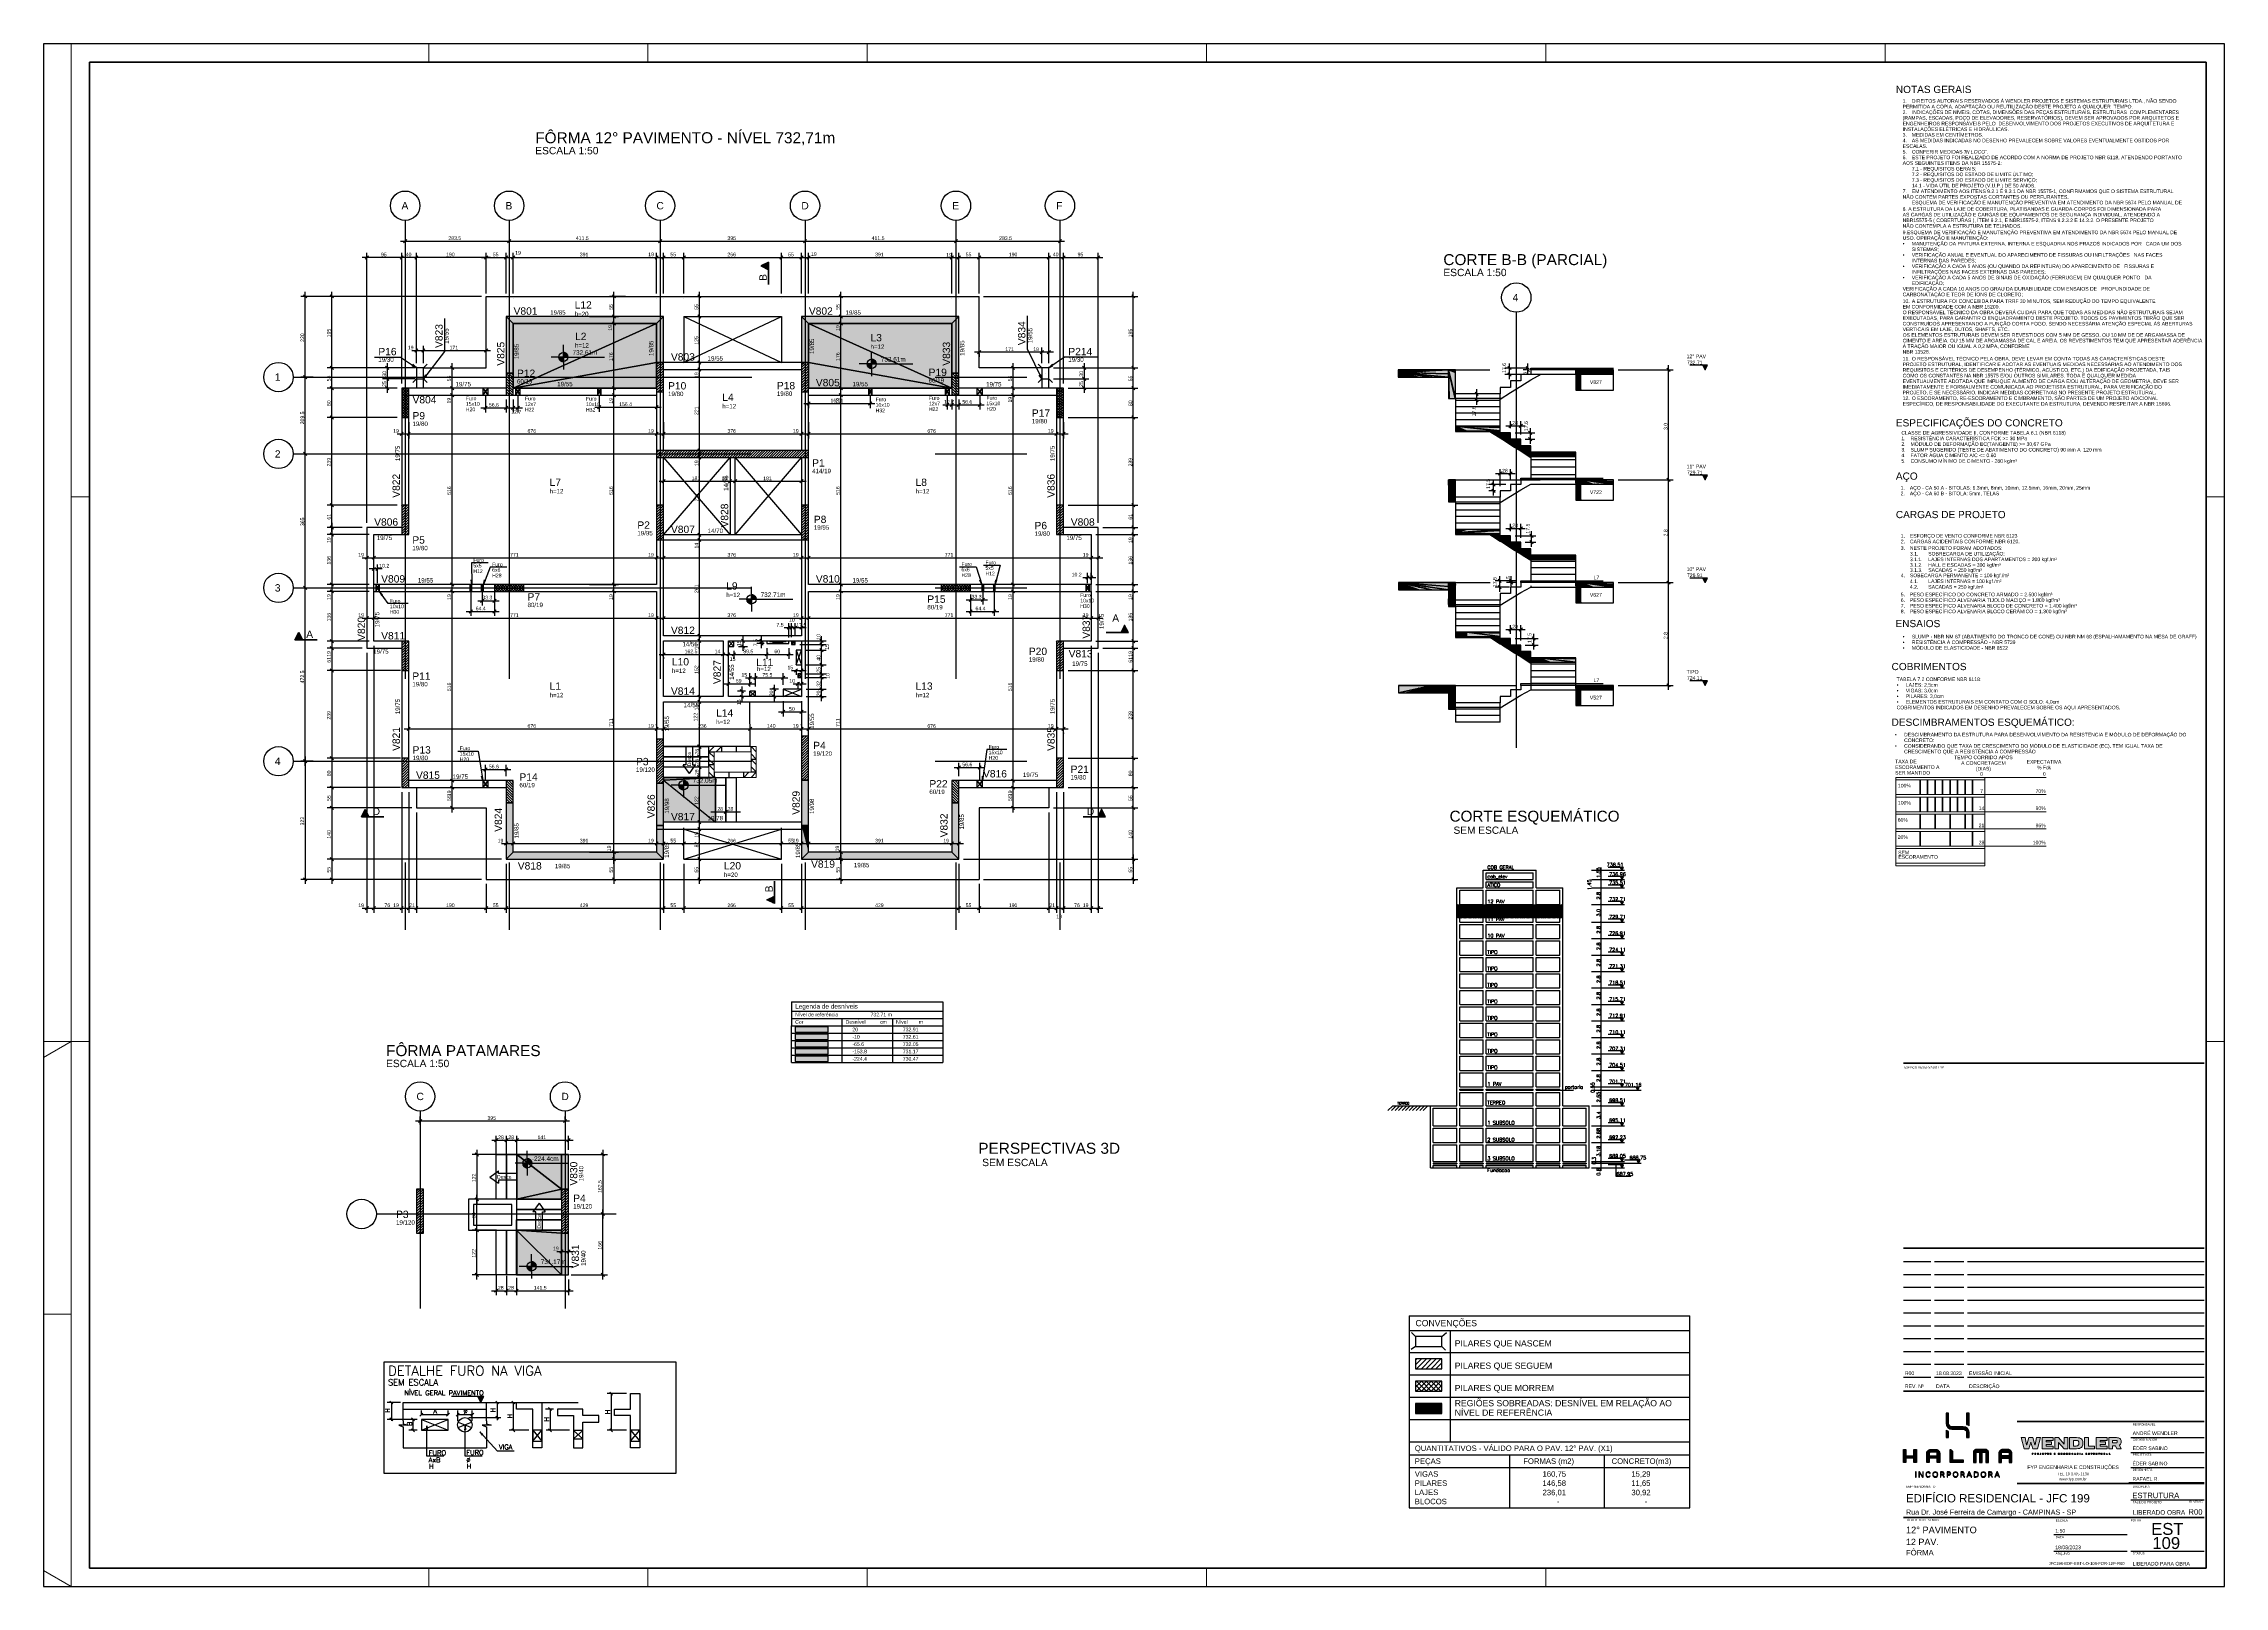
# Paper-space layout 'Layout1' of a CAD drawing. Extents: x -47 to 72, y -79 to 5.
# The model-space entities are those that its viewports show. They can reach past a viewport. Long polylines and large blocks are cut down to what shows.
import ezdxf
from ezdxf.enums import TextEntityAlignment as Align

# ---------------------------------------------------------------- set-up
doc = ezdxf.new("R2010")
doc.units = 0
doc.header["$MEASUREMENT"] = 0
for name, pattern in [('Dash', [0.5, 0.3, -0.2]), ('ESTILO_TQS_0001', [1, 0.7, -0.3]), ('ESTILO_TQS_0002', [0.4, 0.1, -0.3]), ('ESTILO_TQS_0004', [1.12, 0.5, -0.2, 0.01, -0.2, 0.01, -0.2])]:
    doc.linetypes.add(name, pattern=pattern)
doc.layers.get('0').update_dxf_attribs({"linetype": 'CONTINUOUS'})
doc.layers.get('Defpoints').update_dxf_attribs({"linetype": 'CONTINUOUS'})
doc.layers.add('00VIEWPORT', color=255, linetype='CONTINUOUS', plot=False)
for name, color, linetype in [('119', 253, 'CONTINUOUS'), ('2', 2, 'CONTINUOUS'), ('20', 7, 'CONTINUOUS'), ('200', 7, 'ESTILO_TQS_0002'), ('216', 3, 'CONTINUOUS'), ('221', 11, 'CONTINUOUS'), ('226', 2, 'CONTINUOUS'), ('27', 252, 'CONTINUOUS'), ('31', 6, 'CONTINUOUS'), ('32', 7, 'CONTINUOUS'), ('34', 252, 'CONTINUOUS'), ('35', 7, 'CONTINUOUS'), ('36', 253, 'CONTINUOUS'), ('37', 4, 'CONTINUOUS'), ('38', 190, 'CONTINUOUS'), ('39', 74, 'CONTINUOUS'), ('4', 2, 'CONTINUOUS'), ('40', 240, 'CONTINUOUS'), ('41', 190, 'CONTINUOUS'), ('42', 3, 'CONTINUOUS'), ('43', 3, 'CONTINUOUS'), ('44', 3, 'CONTINUOUS'), ('45', 2, 'CONTINUOUS'), ('46', 2, 'CONTINUOUS'), ('47', 2, 'CONTINUOUS'), ('48', 4, 'CONTINUOUS'), ('50', 5, 'CONTINUOUS'), ('51', 5, 'CONTINUOUS'), ('52', 1, 'CONTINUOUS'), ('53', 242, 'CONTINUOUS'), ('54', 242, 'CONTINUOUS'), ('55', 12, 'CONTINUOUS'), ('56', 51, 'CONTINUOUS'), ('57', 131, 'CONTINUOUS'), ('58', 90, 'CONTINUOUS'), ('59', 183, 'CONTINUOUS'), ('6', 3, 'CONTINUOUS'), ('60', 201, 'CONTINUOUS'), ('61', 253, 'CONTINUOUS'), ('67', 7, 'CONTINUOUS'), ('68', 4, 'CONTINUOUS'), ('70', 160, 'CONTINUOUS'), ('73', 2, 'CONTINUOUS'), ('74', 2, 'CONTINUOUS'), ('75', 9, 'CONTINUOUS'), ('76', 3, 'CONTINUOUS'), ('79', 12, 'CONTINUOUS'), ('80', 6, 'CONTINUOUS'), ('81', 2, 'CONTINUOUS'), ('82', 252, 'CONTINUOUS'), ('95', 7, 'CONTINUOUS'), ('96', 252, 'CONTINUOUS'), ('Camada 1', 7, 'CONTINUOUS'), ('Carimbo', 7, 'CONTINUOUS')]:
    doc.layers.add(name, color=color, linetype=linetype)
for name, color, linetype, lineweight in [('WP_ANOTAÇÃO GERAL', 2, 'CONTINUOUS', 13), ('WP_BLOCOS', 4, 'CONTINUOUS', 13), ('WP_EST', 9, 'CONTINUOUS', 13), ('WP_FOLHA_MLINHAEXTERNA', 8, 'CONTINUOUS', 9), ('WP_FOLHA_MLINHAINTERNA', 3, 'CONTINUOUS', 50), ('WP_LINHAS 0_1PEN', 2, 'CONTINUOUS', 13), ('WP_LINHAS OCULTAS', 9, 'Dash', 13), ('WP_MARGEM_CARIMBO', 2, 'CONTINUOUS', 9), ('WP_NOTAS', 2, 'CONTINUOUS', 9), ('WP_TÍTULO DE VISTA', 3, 'CONTINUOUS', 9)]:
    doc.layers.add(name, color=color, linetype=linetype, lineweight=lineweight)
doc.styles.add('Arial', font='arial.ttf', dxfattribs={"height": 7.5})
doc.styles.add('Arial_12', font='arial.ttf', dxfattribs={"height": 0.393413})
doc.styles.add('Arial_2mm 1-50', font='arial.ttf', dxfattribs={"height": 9.835329})
doc.styles.add('Arial_8', font='arial.ttf', dxfattribs={"height": 0.16875})
doc.styles.add('FYP - ARIAL', font='arial.ttf')
doc.styles.get("Standard").update_dxf_attribs({"font": 'ROMANS.SHX'})
doc.styles.add('TQS_ARIAL', font='arial.ttf')
doc.dimstyles.new('Diagonal 2mm 1-50', dxfattribs={"dimscale": 30.48, "dimtxt": 9.835329, "dimasz": 0.328084, "dimexe": 0.164042, "dimexo": 0.164042, "dimgap": 0.04101, "dimtad": 1, "dimdsep": 46, "dimtxsty": 'Arial_2mm 1-50', "dimblk1": 'OBLIQUE', "dimblk2": 'OBLIQUE', "dimsah": 1, "dimcen": 0.09, "dimadec": 8, "dimazin": 0, "dimtfac": 1, "dimtdec": 8, "dimtmove": 1, "dimatfit": 0, "dimfxl": 1, "dimtvp": 1, "dimtfillclr": 256, "dimtolj": 1, "dimtzin": 0, "dimarcsym": 2})

# ---------------------------------------------------------------- blocks, each defined once
blk = doc.blocks.new('WP-Folha-Carimbo Padrão-R3 - A0-2218446-ESQUEMA DE FERRO _ GRAUTE')
at = {"layer": 'WP_FOLHA_MLINHAEXTERNA'}
for p, q in [((-88.95, 45.5), (29.95, 45.5)), ((-88.95, -38.6), (-88.95, 45.5)), ((-87.45, 45.5), (-87.45, -38.6)), ((-67.95, 45.5), (-67.95, 44.5)), ((-56, 44.5), (-56, 45.5)), ((-44.05, 44.5), (-44.05, 45.5)), ((-25.55, 44.5), (-25.55, 45.5)), ((-7.05, 44.5), (-7.05, 45.5)), ((11.45, 44.5), (11.45, 45.5)), ((29.95, 45.5), (29.95, -38.6)), ((-87.45, 20.8), (-86.45, 20.8)), ((28.95, 20.8), (29.95, 20.8)), ((-87.45, -8.9), (-88.95, -9.77)), ((-88.95, -8.9), (-88.95, -38.6)), ((-86.45, -8.9), (-88.95, -8.9)), ((-88.95, -8.9), (-88.95, -38.6)), ((28.95, -8.9), (29.95, -8.9)), ((-88.95, -23.75), (-87.45, -23.75)), ((-87.45, -38.6), (-88.95, -37.73)), ((-67.95, -37.6), (-67.95, -38.6)), ((-56, -38.6), (-56, -37.6)), ((-44.05, -38.6), (-44.05, -37.6)), ((-25.55, -38.6), (-25.55, -37.6)), ((-7.05, -38.6), (-7.05, -37.6)), ((29.95, -38.6), (-88.95, -38.6))]:
    blk.add_line(p, q, dxfattribs=at)
at = {"layer": 'WP_FOLHA_MLINHAINTERNA'}
for p, q in [((-86.45, -37.6), (-86.45, 44.5)), ((-86.45, 44.5), (28.95, 44.5)), ((28.95, 44.5), (28.95, -37.6)), ((28.95, -37.6), (-86.45, -37.6))]:
    blk.add_line(p, q, dxfattribs=at)
blk = doc.blocks.new('block 143')
at = {"layer": 'Camada 1', "lineweight": 0}
for points, knots in [([(4424, -637), (4423, -636), (4422, -636), (4421, -636), (4421, -636), (4414, -636), (4414, -636), (4414, -636), (4414, -651), (4414, -651), (4414, -651), (4417, -651), (4417, -651), (4417, -651), (4417, -645), (4417, -645), (4417, -645), (4421, -645), (4421, -645), (4422, -645), (4423, -645), (4424, -644), (4424, -644), (4425, -644), (4425, -643), (4426, -642), (4426, -641), (4426, -640), (4426, -640), (4426, -639), (4425, -638), (4425, -637), (4424, -637), (4424, -637)], [0, 0, 0, 0, 1, 1, 1, 2, 2, 2, 3, 3, 3, 4, 4, 4, 5, 5, 5, 6, 6, 6, 7, 7, 7, 8, 8, 8, 9, 9, 9, 10, 10, 10, 11, 11, 11, 11]), ([(4423, -641), (4422, -642), (4422, -642), (4422, -642), (4422, -642), (4421, -642), (4421, -642), (4421, -642), (4417, -642), (4417, -642), (4417, -642), (4417, -639), (4417, -639), (4417, -639), (4421, -639), (4421, -639), (4421, -639), (4422, -639), (4422, -639), (4422, -639), (4422, -639), (4423, -640), (4423, -640), (4423, -640), (4423, -640), (4423, -641), (4423, -641), (4423, -641)], [0, 0, 0, 0, 1, 1, 1, 2, 2, 2, 3, 3, 3, 4, 4, 4, 5, 5, 5, 6, 6, 6, 7, 7, 7, 8, 8, 8, 9, 9, 9, 9])]:
    blk.add_open_spline(points, degree=3, knots=knots, dxfattribs=at)
blk = doc.blocks.new('block 144')
at = {"layer": 'Camada 1', "lineweight": 0}
for points, knots in [([(4450, -644), (4451, -644), (4452, -643), (4452, -643), (4452, -642), (4453, -641), (4453, -640), (4453, -639), (4452, -639), (4452, -638), (4452, -637), (4451, -637), (4450, -637), (4450, -636), (4449, -636), (4448, -636), (4448, -636), (4441, -636), (4441, -636), (4441, -636), (4441, -651), (4441, -651), (4441, -651), (4444, -651), (4444, -651), (4444, -651), (4444, -645), (4444, -645), (4444, -645), (4446, -645), (4446, -645), (4446, -645), (4449, -651), (4449, -651), (4449, -651), (4453, -651), (4453, -651), (4453, -651), (4449, -645), (4449, -645), (4450, -644), (4450, -644), (4450, -644)], [0, 0, 0, 0, 1, 1, 1, 2, 2, 2, 3, 3, 3, 4, 4, 4, 5, 5, 5, 6, 6, 6, 7, 7, 7, 8, 8, 8, 9, 9, 9, 10, 10, 10, 11, 11, 11, 12, 12, 12, 13, 13, 13, 14, 14, 14, 14]), ([(4449, -642), (4448, -642), (4448, -642), (4448, -642), (4448, -642), (4444, -642), (4444, -642), (4444, -642), (4444, -639), (4444, -639), (4444, -639), (4448, -639), (4448, -639), (4448, -639), (4448, -639), (4449, -639), (4449, -639), (4449, -639), (4449, -639), (4449, -640), (4449, -640), (4449, -640), (4449, -641), (4449, -641), (4449, -641), (4449, -642), (4449, -642), (4449, -642)], [0, 0, 0, 0, 1, 1, 1, 2, 2, 2, 3, 3, 3, 4, 4, 4, 5, 5, 5, 6, 6, 6, 7, 7, 7, 8, 8, 8, 9, 9, 9, 9])]:
    blk.add_open_spline(points, degree=3, knots=knots, dxfattribs=at)
blk = doc.blocks.new('block 145')
at = {"layer": 'Camada 1', "lineweight": 0}
for points in [[(4477, -637), (4476, -636), (4475, -636), (4474, -636), (4472, -636), (4471, -636), (4470, -637), (4469, -637), (4469, -638), (4468, -638), (4468, -639), (4467, -640), (4467, -641), (4467, -641), (4467, -645), (4467, -645), (4467, -646), (4468, -647), (4468, -648), (4469, -649), (4469, -650), (4470, -650), (4471, -651), (4472, -651), (4474, -651), (4475, -651), (4476, -651), (4477, -650), (4478, -650), (4478, -649), (4479, -648), (4479, -647), (4480, -646), (4480, -645), (4480, -645), (4480, -641), (4480, -641), (4480, -640), (4479, -639), (4479, -638), (4478, -638), (4478, -637), (4477, -637)], [(4476, -645), (4476, -646), (4476, -646), (4476, -647), (4476, -647), (4475, -647), (4475, -648), (4475, -648), (4474, -648), (4474, -648), (4473, -648), (4472, -648), (4472, -648), (4472, -647), (4471, -647), (4471, -647), (4471, -646), (4471, -646), (4471, -645), (4471, -645), (4471, -641), (4471, -641), (4471, -641), (4471, -640), (4471, -640), (4471, -639), (4472, -639), (4472, -639), (4472, -639), (4473, -639), (4474, -639), (4474, -639), (4475, -639), (4475, -639), (4475, -639), (4476, -639), (4476, -640), (4476, -640), (4476, -641), (4476, -641), (4476, -641), (4476, -645), (4476, -645)]]:
    blk.add_open_spline(points, degree=3, knots=[0, 0, 0, 0, 1, 1, 1, 2, 2, 2, 3, 3, 3, 4, 4, 4, 5, 5, 5, 6, 6, 6, 7, 7, 7, 8, 8, 8, 9, 9, 9, 10, 10, 10, 11, 11, 11, 12, 12, 12, 13, 13, 13, 14, 14, 14, 14], dxfattribs=at)
blk = doc.blocks.new('block 146')
at = {"layer": 'Camada 1', "lineweight": 0}
for points in [[(4576, -637), (4575, -636), (4574, -636), (4573, -636), (4572, -636), (4571, -636), (4570, -637), (4569, -637), (4568, -638), (4568, -638), (4567, -639), (4567, -640), (4567, -641), (4567, -641), (4567, -645), (4567, -645), (4567, -646), (4567, -647), (4568, -648), (4568, -649), (4569, -650), (4570, -650), (4571, -651), (4572, -651), (4573, -651), (4574, -651), (4575, -651), (4576, -650), (4577, -650), (4578, -649), (4578, -648), (4579, -647), (4579, -646), (4579, -645), (4579, -645), (4579, -641), (4579, -641), (4579, -640), (4579, -639), (4578, -638), (4578, -638), (4577, -637), (4576, -637)], [(4576, -645), (4576, -646), (4576, -646), (4576, -647), (4575, -647), (4575, -647), (4575, -648), (4574, -648), (4574, -648), (4573, -648), (4573, -648), (4572, -648), (4572, -648), (4571, -647), (4571, -647), (4571, -647), (4570, -646), (4570, -646), (4570, -645), (4570, -645), (4570, -641), (4570, -641), (4570, -641), (4570, -640), (4571, -640), (4571, -639), (4571, -639), (4572, -639), (4572, -639), (4573, -639), (4573, -639), (4574, -639), (4574, -639), (4575, -639), (4575, -639), (4575, -639), (4576, -640), (4576, -640), (4576, -641), (4576, -641), (4576, -641), (4576, -645), (4576, -645)]]:
    blk.add_open_spline(points, degree=3, knots=[0, 0, 0, 0, 1, 1, 1, 2, 2, 2, 3, 3, 3, 4, 4, 4, 5, 5, 5, 6, 6, 6, 7, 7, 7, 8, 8, 8, 9, 9, 9, 10, 10, 10, 11, 11, 11, 12, 12, 12, 13, 13, 13, 14, 14, 14, 14], dxfattribs=at)
blk = doc.blocks.new('block 147')
at = {"layer": 'Camada 1', "lineweight": 0}
for points in [[(4847, -636), (4840, -651), (4843, -651), (4844, -648), (4851, -648), (4852, -651), (4855, -651), (4849, -636), (4847, -636)], [(4846, -646), (4848, -641), (4850, -646), (4846, -646)]]:
    blk.add_lwpolyline(points, dxfattribs=at)
blk = doc.blocks.new('block 148')
at = {"layer": 'Camada 1', "lineweight": 0}
for points, knots in [([(4879, -644), (4879, -644), (4880, -643), (4880, -643), (4881, -642), (4881, -641), (4881, -640), (4881, -639), (4881, -639), (4880, -638), (4880, -637), (4879, -637), (4879, -637), (4878, -636), (4877, -636), (4876, -636), (4876, -636), (4869, -636), (4869, -636), (4869, -636), (4869, -651), (4869, -651), (4869, -651), (4872, -651), (4872, -651), (4872, -651), (4872, -645), (4872, -645), (4872, -645), (4874, -645), (4874, -645), (4874, -645), (4878, -651), (4878, -651), (4878, -651), (4881, -651), (4881, -651), (4881, -651), (4877, -645), (4877, -645), (4878, -644), (4878, -644), (4879, -644)], [0, 0, 0, 0, 1, 1, 1, 2, 2, 2, 3, 3, 3, 4, 4, 4, 5, 5, 5, 6, 6, 6, 7, 7, 7, 8, 8, 8, 9, 9, 9, 10, 10, 10, 11, 11, 11, 12, 12, 12, 13, 13, 13, 14, 14, 14, 14]), ([(4877, -642), (4876, -642), (4876, -642), (4876, -642), (4876, -642), (4872, -642), (4872, -642), (4872, -642), (4872, -639), (4872, -639), (4872, -639), (4876, -639), (4876, -639), (4876, -639), (4877, -639), (4877, -639), (4877, -639), (4877, -639), (4877, -639), (4877, -640), (4878, -640), (4878, -640), (4878, -641), (4877, -641), (4877, -641), (4877, -642), (4877, -642), (4877, -642)], [0, 0, 0, 0, 1, 1, 1, 2, 2, 2, 3, 3, 3, 4, 4, 4, 5, 5, 5, 6, 6, 6, 7, 7, 7, 8, 8, 8, 9, 9, 9, 9])]:
    blk.add_open_spline(points, degree=3, knots=knots, dxfattribs=at)
blk = doc.blocks.new('block 149')
at = {"layer": 'Camada 1', "lineweight": 0}
for points in [[(4919, -636), (4913, -651), (4916, -651), (4917, -648), (4923, -648), (4924, -651), (4928, -651), (4921, -636), (4919, -636)], [(4918, -646), (4920, -641), (4922, -646), (4918, -646)]]:
    blk.add_lwpolyline(points, dxfattribs=at)
blk = doc.blocks.new('block 150')
at = {"layer": 'Camada 1', "lineweight": 0}
for points, knots in [([(5042, -644), (5043, -644), (5044, -643), (5044, -643), (5044, -642), (5045, -641), (5045, -640), (5045, -639), (5044, -639), (5044, -638), (5044, -637), (5043, -637), (5042, -637), (5042, -636), (5041, -636), (5040, -636), (5040, -636), (5033, -636), (5033, -636), (5033, -636), (5033, -651), (5033, -651), (5033, -651), (5036, -651), (5036, -651), (5036, -651), (5036, -645), (5036, -645), (5036, -645), (5038, -645), (5038, -645), (5038, -645), (5042, -651), (5042, -651), (5042, -651), (5045, -651), (5045, -651), (5045, -651), (5041, -645), (5041, -645), (5042, -644), (5042, -644), (5042, -644)], [0, 0, 0, 0, 1, 1, 1, 2, 2, 2, 3, 3, 3, 4, 4, 4, 5, 5, 5, 6, 6, 6, 7, 7, 7, 8, 8, 8, 9, 9, 9, 10, 10, 10, 11, 11, 11, 12, 12, 12, 13, 13, 13, 14, 14, 14, 14]), ([(5041, -642), (5040, -642), (5040, -642), (5040, -642), (5040, -642), (5036, -642), (5036, -642), (5036, -642), (5036, -639), (5036, -639), (5036, -639), (5040, -639), (5040, -639), (5040, -639), (5040, -639), (5041, -639), (5041, -639), (5041, -639), (5041, -639), (5041, -640), (5041, -640), (5041, -640), (5041, -641), (5041, -641), (5041, -641), (5041, -642), (5041, -642), (5041, -642)], [0, 0, 0, 0, 1, 1, 1, 2, 2, 2, 3, 3, 3, 4, 4, 4, 5, 5, 5, 6, 6, 6, 7, 7, 7, 8, 8, 8, 9, 9, 9, 9])]:
    blk.add_open_spline(points, degree=3, knots=knots, dxfattribs=at)
blk = doc.blocks.new('block 151')
at = {"layer": 'Camada 1', "lineweight": 0}
for points, knots in [([(5147, -644), (5148, -644), (5149, -643), (5149, -643), (5149, -642), (5150, -641), (5150, -640), (5150, -639), (5149, -639), (5149, -638), (5149, -637), (5148, -637), (5147, -637), (5147, -636), (5146, -636), (5145, -636), (5145, -636), (5138, -636), (5138, -636), (5138, -636), (5138, -651), (5138, -651), (5138, -651), (5141, -651), (5141, -651), (5141, -651), (5141, -645), (5141, -645), (5141, -645), (5143, -645), (5143, -645), (5143, -645), (5146, -651), (5146, -651), (5146, -651), (5150, -651), (5150, -651), (5150, -651), (5146, -645), (5146, -645), (5147, -644), (5147, -644), (5147, -644)], [0, 0, 0, 0, 1, 1, 1, 2, 2, 2, 3, 3, 3, 4, 4, 4, 5, 5, 5, 6, 6, 6, 7, 7, 7, 8, 8, 8, 9, 9, 9, 10, 10, 10, 11, 11, 11, 12, 12, 12, 13, 13, 13, 14, 14, 14, 14]), ([(5146, -642), (5145, -642), (5145, -642), (5145, -642), (5145, -642), (5141, -642), (5141, -642), (5141, -642), (5141, -639), (5141, -639), (5141, -639), (5145, -639), (5145, -639), (5145, -639), (5145, -639), (5146, -639), (5146, -639), (5146, -639), (5146, -639), (5146, -640), (5146, -640), (5146, -640), (5146, -641), (5146, -641), (5146, -641), (5146, -642), (5146, -642), (5146, -642)], [0, 0, 0, 0, 1, 1, 1, 2, 2, 2, 3, 3, 3, 4, 4, 4, 5, 5, 5, 6, 6, 6, 7, 7, 7, 8, 8, 8, 9, 9, 9, 9])]:
    blk.add_open_spline(points, degree=3, knots=knots, dxfattribs=at)
blk = doc.blocks.new('block 152')
at = {"layer": 'Camada 1', "lineweight": 0}
for points in [[(5169, -636), (5163, -651), (5166, -651), (5167, -648), (5173, -648), (5174, -651), (5178, -651), (5171, -636), (5169, -636)], [(5168, -646), (5170, -641), (5172, -646), (5168, -646)]]:
    blk.add_lwpolyline(points, dxfattribs=at)
blk = doc.blocks.new('block 153')
at = {"layer": 'Camada 1', "lineweight": 0}
for points in [[(4913, -493), (4908, -489), (4901, -485), (4893, -483), (4885, -481), (4875, -479), (4864, -479), (4864, -479), (4792, -479), (4792, -479), (4792, -479), (4792, -592), (4792, -592), (4792, -592), (4864, -592), (4864, -592), (4875, -592), (4885, -590), (4893, -588), (4901, -585), (4908, -582), (4913, -578), (4918, -573), (4922, -568), (4924, -562), (4926, -556), (4928, -549), (4928, -542), (4928, -542), (4928, -529), (4928, -529), (4928, -522), (4926, -515), (4924, -509), (4922, -503), (4918, -498), (4913, -493)], [(4887, -540), (4887, -543), (4887, -546), (4886, -549), (4885, -552), (4883, -555), (4881, -557), (4879, -559), (4876, -561), (4873, -562), (4870, -563), (4865, -564), (4861, -564), (4861, -564), (4832, -564), (4832, -564), (4832, -564), (4832, -507), (4832, -507), (4832, -507), (4861, -507), (4861, -507), (4866, -507), (4870, -508), (4874, -509), (4877, -511), (4880, -513), (4882, -515), (4884, -517), (4885, -519), (4886, -522), (4887, -525), (4887, -527), (4887, -530), (4887, -530), (4887, -540), (4887, -540)]]:
    blk.add_open_spline(points, degree=3, knots=[0, 0, 0, 0, 1, 1, 1, 2, 2, 2, 3, 3, 3, 4, 4, 4, 5, 5, 5, 6, 6, 6, 7, 7, 7, 8, 8, 8, 9, 9, 9, 10, 10, 10, 11, 11, 11, 12, 12, 12, 12], dxfattribs=at)
blk = doc.blocks.new('block 154')
at = {"layer": 'Camada 1', "lineweight": 0}
for points, knots in [([(5312, -539), (5314, -534), (5315, -529), (5315, -522), (5315, -522), (5315, -515), (5315, -515), (5315, -510), (5314, -505), (5311, -500), (5309, -496), (5306, -492), (5301, -489), (5297, -486), (5292, -483), (5286, -482), (5280, -480), (5273, -479), (5266, -479), (5266, -479), (5189, -479), (5189, -479), (5189, -479), (5189, -592), (5189, -592), (5189, -592), (5228, -592), (5228, -592), (5228, -592), (5228, -561), (5228, -561), (5228, -561), (5257, -561), (5257, -561), (5257, -561), (5271, -592), (5271, -592), (5271, -592), (5315, -592), (5315, -592), (5315, -592), (5297, -554), (5297, -554), (5299, -553), (5300, -552), (5302, -551), (5306, -548), (5309, -544), (5312, -539)], [0, 0, 0, 0, 1, 1, 1, 2, 2, 2, 3, 3, 3, 4, 4, 4, 5, 5, 5, 6, 6, 6, 7, 7, 7, 8, 8, 8, 9, 9, 9, 10, 10, 10, 11, 11, 11, 12, 12, 12, 13, 13, 13, 14, 14, 14, 15, 15, 15, 16, 16, 16, 16]), ([(5275, -522), (5275, -524), (5274, -526), (5273, -527), (5273, -529), (5272, -530), (5270, -531), (5269, -532), (5267, -532), (5265, -533), (5264, -533), (5262, -533), (5260, -533), (5260, -533), (5228, -533), (5228, -533), (5228, -533), (5228, -507), (5228, -507), (5228, -507), (5261, -507), (5261, -507), (5263, -507), (5265, -507), (5266, -508), (5268, -508), (5270, -509), (5271, -509), (5272, -510), (5273, -511), (5274, -513), (5274, -514), (5275, -516), (5275, -518), (5275, -518), (5275, -522), (5275, -522)], [0, 0, 0, 0, 1, 1, 1, 2, 2, 2, 3, 3, 3, 4, 4, 4, 5, 5, 5, 6, 6, 6, 7, 7, 7, 8, 8, 8, 9, 9, 9, 10, 10, 10, 11, 11, 11, 12, 12, 12, 12])]:
    blk.add_open_spline(points, degree=3, knots=knots, dxfattribs=at)
blk = doc.blocks.new('block 142')
at = {"layer": 'Camada 1', "true_color": 0xff4000}
h = blk.add_hatch(color=20, dxfattribs=at)
h.dxf.hatch_style = 2
h.paths.add_polyline_path([(5501, -645), (5712, -645), (5712, -592), (5576, -592), (5576, -564), (5681, -564), (5681, -512), (5576, -512), (5576, -484), (5712, -484), (5712, -430), (5501, -430)])
h.paths.add_polyline_path([(4456, -645), (4667, -645), (4667, -592), (4531, -592), (4531, -564), (4636, -564), (4636, -512), (4531, -512), (4531, -484), (4667, -484), (4667, -430), (4456, -430)])
h.paths.add_polyline_path([(4881, -557), (4770, -430), (4699, -430), (4699, -645), (4772, -645), (4771, -523), (4879, -645), (4952, -645), (4952, -430), (4879, -430)])
edge = h.paths.add_edge_path()
edge.add_spline(control_points=[(5215, -457), (5206, -448), (5193, -442), (5178, -437), (5162, -432), (5144, -430), (5122, -430), (5122, -430), (4985, -430), (4985, -430), (4985, -430), (4985, -645), (4985, -645), (4985, -645), (5122, -645), (5122, -645), (5144, -645), (5163, -643), (5178, -638), (5194, -633), (5206, -627), (5216, -618), (5226, -610), (5233, -600), (5237, -589), (5242, -577), (5244, -564), (5244, -551), (5244, -551), (5244, -525), (5244, -525), (5244, -511), (5242, -498), (5237, -487), (5232, -475), (5225, -465), (5215, -457)], knot_values=[0, 0, 0, 0, 1, 1, 1, 2, 2, 2, 3, 3, 3, 4, 4, 4, 5, 5, 5, 6, 6, 6, 7, 7, 7, 8, 8, 8, 9, 9, 9, 10, 10, 10, 11, 11, 11, 12, 12, 12, 12], degree=3, periodic=0)
edge = h.paths.add_edge_path()
edge.add_spline(control_points=[(5167, -546), (5167, -552), (5166, -559), (5164, -564), (5162, -570), (5159, -575), (5155, -579), (5151, -583), (5145, -586), (5139, -589), (5133, -591), (5125, -592), (5116, -592), (5116, -592), (5061, -592), (5061, -592), (5061, -592), (5061, -484), (5061, -484), (5061, -484), (5115, -484), (5115, -484), (5126, -484), (5134, -485), (5141, -488), (5147, -490), (5153, -494), (5156, -498), (5160, -502), (5163, -507), (5164, -512), (5166, -517), (5167, -522), (5167, -528), (5167, -528), (5167, -546), (5167, -546)], knot_values=[0, 0, 0, 0, 1, 1, 1, 2, 2, 2, 3, 3, 3, 4, 4, 4, 5, 5, 5, 6, 6, 6, 7, 7, 7, 8, 8, 8, 9, 9, 9, 10, 10, 10, 11, 11, 11, 12, 12, 12, 12], degree=3, periodic=0)
h.paths.add_polyline_path([(5352, -430), (5276, -430), (5276, -645), (5469, -645), (5469, -592), (5352, -592)])
h.paths.add_polyline_path([(4317, -569), (4311, -569), (4272, -430), (4196, -430), (4157, -569), (4151, -569), (4121, -430), (4044, -430), (4104, -645), (4197, -645), (4232, -515), (4234, -515), (4236, -515), (4272, -645), (4364, -645), (4424, -430), (4347, -430)])
edge = h.paths.add_edge_path()
edge.add_spline(control_points=[(5980, -545), (5984, -535), (5986, -525), (5986, -512), (5986, -512), (5986, -499), (5986, -499), (5986, -489), (5984, -479), (5979, -470), (5975, -462), (5969, -454), (5960, -448), (5952, -442), (5942, -438), (5930, -435), (5919, -432), (5906, -430), (5892, -430), (5892, -430), (5744, -430), (5744, -430), (5744, -430), (5744, -645), (5744, -645), (5744, -645), (5820, -645), (5820, -645), (5820, -645), (5820, -587), (5820, -587), (5820, -587), (5875, -587), (5875, -587), (5875, -587), (5902, -645), (5902, -645), (5902, -645), (5986, -645), (5986, -645), (5986, -645), (5953, -574), (5953, -574), (5956, -572), (5958, -570), (5961, -568), (5969, -562), (5975, -554), (5980, -545)], knot_values=[0, 0, 0, 0, 1, 1, 1, 2, 2, 2, 3, 3, 3, 4, 4, 4, 5, 5, 5, 6, 6, 6, 7, 7, 7, 8, 8, 8, 9, 9, 9, 10, 10, 10, 11, 11, 11, 12, 12, 12, 13, 13, 13, 14, 14, 14, 15, 15, 15, 16, 16, 16, 16], degree=3, periodic=0)
edge = h.paths.add_edge_path()
edge.add_spline(control_points=[(5909, -511), (5909, -515), (5908, -519), (5907, -521), (5905, -524), (5903, -527), (5900, -529), (5898, -530), (5895, -532), (5892, -533), (5888, -533), (5885, -534), (5881, -534), (5881, -534), (5820, -534), (5820, -534), (5820, -534), (5820, -483), (5820, -483), (5820, -483), (5882, -483), (5882, -483), (5886, -483), (5890, -484), (5893, -484), (5897, -485), (5899, -486), (5902, -488), (5904, -489), (5906, -492), (5907, -494), (5908, -497), (5909, -501), (5909, -505), (5909, -505), (5909, -511), (5909, -511)], knot_values=[0, 0, 0, 0, 1, 1, 1, 2, 2, 2, 3, 3, 3, 4, 4, 4, 5, 5, 5, 6, 6, 6, 7, 7, 7, 8, 8, 8, 9, 9, 9, 10, 10, 10, 11, 11, 11, 12, 12, 12, 12], degree=3, periodic=0)
at = {"layer": 'Camada 1', "true_color": 0x6a6a6c}
h = blk.add_hatch(color=251, dxfattribs=at)
h.dxf.hatch_style = 2
edge = h.paths.add_edge_path()
edge.add_spline(control_points=[(4278, -731), (4276, -731), (4275, -730), (4273, -730), (4273, -730), (4260, -730), (4260, -730), (4260, -730), (4260, -758), (4260, -758), (4260, -758), (4266, -758), (4266, -758), (4266, -758), (4266, -748), (4266, -748), (4266, -748), (4273, -748), (4273, -748), (4275, -748), (4276, -747), (4278, -746), (4279, -746), (4281, -745), (4281, -743), (4282, -742), (4283, -741), (4283, -739), (4283, -737), (4282, -736), (4281, -734), (4281, -733), (4279, -732), (4278, -731)], knot_values=[0, 0, 0, 0, 1, 1, 1, 2, 2, 2, 3, 3, 3, 4, 4, 4, 5, 5, 5, 6, 6, 6, 7, 7, 7, 8, 8, 8, 9, 9, 9, 10, 10, 10, 11, 11, 11, 11], degree=3, periodic=0)
edge = h.paths.add_edge_path()
edge.add_spline(control_points=[(4276, -741), (4276, -741), (4275, -742), (4275, -742), (4274, -742), (4273, -742), (4273, -742), (4273, -742), (4266, -742), (4266, -742), (4266, -742), (4266, -735), (4266, -735), (4266, -735), (4273, -735), (4273, -735), (4273, -735), (4274, -736), (4275, -736), (4275, -736), (4276, -737), (4276, -737), (4276, -738), (4276, -738), (4276, -739), (4276, -740), (4276, -740), (4276, -741)], knot_values=[0, 0, 0, 0, 1, 1, 1, 2, 2, 2, 3, 3, 3, 4, 4, 4, 5, 5, 5, 6, 6, 6, 7, 7, 7, 8, 8, 8, 9, 9, 9, 9], degree=3, periodic=0)
edge = h.paths.add_edge_path()
edge.add_spline(control_points=[(4329, -746), (4331, -745), (4332, -744), (4332, -743), (4333, -742), (4333, -740), (4333, -739), (4333, -737), (4333, -736), (4332, -734), (4332, -733), (4331, -732), (4329, -731), (4328, -731), (4326, -730), (4325, -730), (4325, -730), (4310, -730), (4310, -730), (4310, -730), (4310, -758), (4310, -758), (4310, -758), (4316, -758), (4316, -758), (4316, -758), (4316, -747), (4316, -747), (4316, -747), (4320, -747), (4320, -747), (4320, -747), (4327, -758), (4327, -758), (4327, -758), (4335, -758), (4335, -758), (4335, -758), (4327, -747), (4327, -747), (4328, -747), (4329, -746), (4329, -746)], knot_values=[0, 0, 0, 0, 1, 1, 1, 2, 2, 2, 3, 3, 3, 4, 4, 4, 5, 5, 5, 6, 6, 6, 7, 7, 7, 8, 8, 8, 9, 9, 9, 10, 10, 10, 11, 11, 11, 12, 12, 12, 13, 13, 13, 14, 14, 14, 14], degree=3, periodic=0)
edge = h.paths.add_edge_path()
edge.add_spline(control_points=[(4326, -742), (4325, -742), (4325, -742), (4324, -742), (4324, -742), (4316, -742), (4316, -742), (4316, -742), (4316, -735), (4316, -735), (4316, -735), (4324, -735), (4324, -735), (4325, -735), (4325, -736), (4326, -736), (4326, -736), (4327, -737), (4327, -737), (4327, -738), (4327, -738), (4327, -739), (4327, -739), (4327, -740), (4327, -740), (4327, -741), (4326, -741), (4326, -742)], knot_values=[0, 0, 0, 0, 1, 1, 1, 2, 2, 2, 3, 3, 3, 4, 4, 4, 5, 5, 5, 6, 6, 6, 7, 7, 7, 8, 8, 8, 9, 9, 9, 9], degree=3, periodic=0)
edge = h.paths.add_edge_path()
edge.add_spline(control_points=[(4380, -731), (4378, -731), (4376, -730), (4374, -730), (4371, -730), (4369, -731), (4367, -731), (4366, -732), (4364, -733), (4363, -735), (4362, -737), (4362, -738), (4362, -740), (4362, -740), (4362, -748), (4362, -748), (4362, -750), (4362, -752), (4363, -754), (4364, -755), (4366, -757), (4367, -757), (4369, -758), (4371, -759), (4374, -759), (4376, -759), (4378, -758), (4380, -757), (4382, -757), (4383, -755), (4384, -754), (4385, -752), (4385, -750), (4385, -748), (4385, -748), (4385, -740), (4385, -740), (4385, -738), (4385, -737), (4384, -735), (4383, -733), (4382, -732), (4380, -731)], knot_values=[0, 0, 0, 0, 1, 1, 1, 2, 2, 2, 3, 3, 3, 4, 4, 4, 5, 5, 5, 6, 6, 6, 7, 7, 7, 8, 8, 8, 9, 9, 9, 10, 10, 10, 11, 11, 11, 12, 12, 12, 13, 13, 13, 14, 14, 14, 14], degree=3, periodic=0)
edge = h.paths.add_edge_path()
edge.add_spline(control_points=[(4379, -748), (4379, -749), (4379, -750), (4378, -751), (4378, -752), (4377, -752), (4377, -753), (4376, -753), (4375, -753), (4374, -753), (4373, -753), (4372, -753), (4371, -753), (4370, -752), (4369, -752), (4369, -751), (4368, -750), (4368, -749), (4368, -748), (4368, -748), (4368, -740), (4368, -740), (4368, -739), (4368, -738), (4369, -738), (4369, -737), (4370, -736), (4371, -736), (4372, -736), (4373, -735), (4374, -735), (4375, -735), (4376, -736), (4377, -736), (4377, -736), (4378, -737), (4378, -738), (4379, -738), (4379, -739), (4379, -740), (4379, -740), (4379, -748), (4379, -748)], knot_values=[0, 0, 0, 0, 1, 1, 1, 2, 2, 2, 3, 3, 3, 4, 4, 4, 5, 5, 5, 6, 6, 6, 7, 7, 7, 8, 8, 8, 9, 9, 9, 10, 10, 10, 11, 11, 11, 12, 12, 12, 13, 13, 13, 14, 14, 14, 14], degree=3, periodic=0)
edge = h.paths.add_edge_path()
edge.add_spline(control_points=[(4423, -749), (4423, -751), (4423, -752), (4422, -752), (4422, -753), (4421, -754), (4420, -754), (4419, -754), (4418, -753), (4417, -753), (4417, -753), (4416, -752), (4415, -752), (4415, -752), (4410, -755), (4410, -755), (4411, -756), (4412, -757), (4414, -758), (4416, -758), (4417, -759), (4419, -759), (4421, -759), (4423, -758), (4425, -758), (4426, -757), (4428, -756), (4428, -754), (4429, -753), (4430, -751), (4430, -749), (4430, -749), (4430, -730), (4430, -730), (4430, -730), (4423, -730), (4423, -730), (4423, -730), (4423, -749), (4423, -749)], knot_values=[0, 0, 0, 0, 1, 1, 1, 2, 2, 2, 3, 3, 3, 4, 4, 4, 5, 5, 5, 6, 6, 6, 7, 7, 7, 8, 8, 8, 9, 9, 9, 10, 10, 10, 11, 11, 11, 12, 12, 12, 13, 13, 13, 13], degree=3, periodic=0)
h.paths.add_polyline_path([(4459, -758), (4481, -758), (4481, -753), (4465, -753), (4465, -747), (4478, -747), (4478, -742), (4465, -742), (4465, -735), (4481, -735), (4481, -730), (4459, -730)])
h.paths.add_polyline_path([(4504, -735), (4513, -735), (4513, -758), (4519, -758), (4519, -735), (4528, -735), (4528, -730), (4504, -730)])
edge = h.paths.add_edge_path()
edge.add_spline(control_points=[(4571, -731), (4569, -731), (4567, -730), (4564, -730), (4562, -730), (4560, -731), (4558, -731), (4556, -732), (4555, -733), (4554, -735), (4553, -737), (4553, -738), (4553, -740), (4553, -740), (4553, -748), (4553, -748), (4553, -750), (4553, -752), (4554, -754), (4555, -755), (4556, -757), (4558, -757), (4560, -758), (4562, -759), (4564, -759), (4567, -759), (4569, -758), (4571, -757), (4572, -757), (4574, -755), (4575, -754), (4576, -752), (4576, -750), (4576, -748), (4576, -748), (4576, -740), (4576, -740), (4576, -738), (4576, -737), (4575, -735), (4574, -733), (4572, -732), (4571, -731)], knot_values=[0, 0, 0, 0, 1, 1, 1, 2, 2, 2, 3, 3, 3, 4, 4, 4, 5, 5, 5, 6, 6, 6, 7, 7, 7, 8, 8, 8, 9, 9, 9, 10, 10, 10, 11, 11, 11, 12, 12, 12, 13, 13, 13, 14, 14, 14, 14], degree=3, periodic=0)
edge = h.paths.add_edge_path()
edge.add_spline(control_points=[(4570, -748), (4570, -749), (4570, -750), (4569, -751), (4569, -752), (4568, -752), (4567, -753), (4566, -753), (4565, -753), (4564, -753), (4563, -753), (4562, -753), (4562, -753), (4561, -752), (4560, -752), (4560, -751), (4559, -750), (4559, -749), (4559, -748), (4559, -748), (4559, -740), (4559, -740), (4559, -739), (4559, -738), (4560, -738), (4560, -737), (4561, -736), (4562, -736), (4562, -736), (4563, -735), (4564, -735), (4565, -735), (4566, -736), (4567, -736), (4568, -736), (4569, -737), (4569, -738), (4570, -738), (4570, -739), (4570, -740), (4570, -740), (4570, -748), (4570, -748)], knot_values=[0, 0, 0, 0, 1, 1, 1, 2, 2, 2, 3, 3, 3, 4, 4, 4, 5, 5, 5, 6, 6, 6, 7, 7, 7, 8, 8, 8, 9, 9, 9, 10, 10, 10, 11, 11, 11, 12, 12, 12, 13, 13, 13, 14, 14, 14, 14], degree=3, periodic=0)
edge = h.paths.add_edge_path()
edge.add_spline(control_points=[(4623, -743), (4621, -743), (4620, -742), (4618, -742), (4618, -742), (4617, -742), (4617, -742), (4617, -742), (4617, -742), (4617, -742), (4617, -742), (4617, -742), (4617, -742), (4617, -742), (4617, -742), (4617, -742), (4615, -742), (4614, -741), (4613, -741), (4613, -741), (4612, -741), (4612, -740), (4611, -740), (4611, -739), (4611, -738), (4611, -738), (4611, -738), (4611, -738), (4611, -737), (4611, -736), (4612, -736), (4613, -735), (4615, -735), (4617, -735), (4618, -735), (4619, -735), (4620, -736), (4622, -736), (4623, -737), (4624, -737), (4624, -737), (4627, -733), (4627, -733), (4626, -732), (4625, -732), (4624, -731), (4622, -731), (4621, -731), (4620, -730), (4619, -730), (4618, -730), (4617, -730), (4614, -730), (4612, -730), (4610, -731), (4608, -732), (4607, -733), (4606, -734), (4605, -735), (4605, -737), (4605, -739), (4605, -739), (4605, -739), (4605, -739), (4605, -741), (4605, -742), (4606, -743), (4607, -745), (4608, -745), (4610, -746), (4611, -746), (4613, -747), (4615, -747), (4615, -747), (4616, -747), (4616, -747), (4616, -747), (4616, -747), (4616, -747), (4616, -747), (4616, -747), (4616, -747), (4617, -747), (4618, -747), (4619, -748), (4620, -748), (4620, -748), (4621, -748), (4621, -749), (4622, -749), (4622, -750), (4622, -750), (4622, -750), (4622, -750), (4622, -751), (4621, -752), (4620, -753), (4619, -753), (4617, -754), (4615, -754), (4614, -754), (4612, -753), (4610, -753), (4609, -752), (4607, -752), (4606, -751), (4606, -751), (4603, -755), (4603, -755), (4604, -756), (4605, -757), (4607, -757), (4608, -758), (4609, -758), (4611, -758), (4612, -759), (4614, -759), (4615, -759), (4618, -759), (4620, -758), (4622, -758), (4624, -757), (4625, -756), (4626, -755), (4627, -753), (4628, -752), (4628, -750), (4628, -750), (4628, -750), (4628, -750), (4628, -748), (4627, -747), (4626, -746), (4625, -745), (4624, -744), (4623, -743)], knot_values=[0, 0, 0, 0, 1, 1, 1, 2, 2, 2, 3, 3, 3, 4, 4, 4, 5, 5, 5, 6, 6, 6, 7, 7, 7, 8, 8, 8, 9, 9, 9, 10, 10, 10, 11, 11, 11, 12, 12, 12, 13, 13, 13, 14, 14, 14, 15, 15, 15, 16, 16, 16, 17, 17, 17, 18, 18, 18, 19, 19, 19, 20, 20, 20, 21, 21, 21, 22, 22, 22, 23, 23, 23, 24, 24, 24, 25, 25, 25, 26, 26, 26, 27, 27, 27, 28, 28, 28, 29, 29, 29, 30, 30, 30, 31, 31, 31, 32, 32, 32, 33, 33, 33, 34, 34, 34, 35, 35, 35, 36, 36, 36, 37, 37, 37, 38, 38, 38, 39, 39, 39, 40, 40, 40, 41, 41, 41, 42, 42, 42, 43, 43, 43, 44, 44, 44, 45, 45, 45, 45], degree=3, periodic=0)
h.paths.add_polyline_path([(4686, -758), (4708, -758), (4708, -753), (4692, -753), (4692, -747), (4705, -747), (4705, -742), (4692, -742), (4692, -735), (4708, -735), (4708, -730), (4686, -730)])
h.paths.add_polyline_path([(4766, -758), (4788, -758), (4788, -753), (4772, -753), (4772, -747), (4785, -747), (4785, -742), (4772, -742), (4772, -735), (4788, -735), (4788, -730), (4766, -730)])
h.paths.add_polyline_path([(4835, -751), (4823, -730), (4816, -730), (4816, -758), (4822, -758), (4822, -738), (4833, -758), (4840, -758), (4840, -730), (4835, -730)])
edge = h.paths.add_edge_path()
edge.add_spline(control_points=[(4882, -748), (4882, -748), (4887, -748), (4887, -748), (4887, -748), (4887, -748), (4887, -748), (4887, -749), (4886, -750), (4886, -751), (4886, -752), (4885, -752), (4884, -753), (4883, -753), (4882, -753), (4881, -753), (4880, -753), (4879, -753), (4878, -753), (4877, -752), (4877, -752), (4876, -751), (4876, -750), (4876, -750), (4876, -749), (4876, -749), (4876, -741), (4876, -741), (4876, -740), (4876, -739), (4876, -738), (4877, -737), (4877, -737), (4878, -736), (4879, -736), (4880, -736), (4881, -736), (4882, -736), (4883, -736), (4883, -736), (4884, -736), (4884, -736), (4885, -737), (4886, -737), (4886, -738), (4886, -738), (4886, -738), (4893, -738), (4893, -738), (4892, -737), (4892, -735), (4890, -734), (4889, -733), (4888, -732), (4886, -731), (4885, -730), (4883, -730), (4881, -730), (4879, -730), (4877, -731), (4875, -731), (4873, -732), (4872, -733), (4871, -735), (4870, -737), (4869, -738), (4869, -741), (4869, -741), (4869, -749), (4869, -749), (4869, -751), (4870, -752), (4871, -754), (4872, -755), (4873, -757), (4875, -757), (4877, -758), (4879, -759), (4881, -759), (4884, -759), (4886, -758), (4887, -757), (4889, -756), (4890, -755), (4891, -754), (4892, -752), (4893, -750), (4893, -748), (4893, -748), (4893, -743), (4893, -743), (4893, -743), (4882, -743), (4882, -743), (4882, -743), (4882, -748), (4882, -748)], knot_values=[0, 0, 0, 0, 1, 1, 1, 2, 2, 2, 3, 3, 3, 4, 4, 4, 5, 5, 5, 6, 6, 6, 7, 7, 7, 8, 8, 8, 9, 9, 9, 10, 10, 10, 11, 11, 11, 12, 12, 12, 13, 13, 13, 14, 14, 14, 15, 15, 15, 16, 16, 16, 17, 17, 17, 18, 18, 18, 19, 19, 19, 20, 20, 20, 21, 21, 21, 22, 22, 22, 23, 23, 23, 24, 24, 24, 25, 25, 25, 26, 26, 26, 27, 27, 27, 28, 28, 28, 29, 29, 29, 30, 30, 30, 31, 31, 31, 32, 32, 32, 32], degree=3, periodic=0)
h.paths.add_polyline_path([(4922, -758), (4943, -758), (4943, -753), (4928, -753), (4928, -747), (4941, -747), (4941, -742), (4928, -742), (4928, -735), (4943, -735), (4943, -730), (4922, -730)])
h.paths.add_polyline_path([(4990, -751), (4979, -730), (4972, -730), (4972, -758), (4977, -758), (4977, -738), (4989, -758), (4996, -758), (4996, -730), (4990, -730)])
h.paths.add_polyline_path([(5044, -742), (5032, -742), (5032, -730), (5026, -730), (5026, -758), (5032, -758), (5032, -747), (5044, -747), (5044, -758), (5050, -758), (5050, -730), (5044, -730)])
h.paths.add_polyline_path([(5088, -730), (5076, -758), (5083, -758), (5085, -754), (5096, -754), (5098, -758), (5105, -758), (5092, -730)])
h.paths.add_polyline_path([(5087, -749), (5090, -739), (5094, -749)])
edge = h.paths.add_edge_path()
edge.add_spline(control_points=[(5150, -746), (5151, -745), (5152, -744), (5153, -743), (5154, -742), (5154, -740), (5154, -739), (5154, -737), (5154, -736), (5153, -734), (5152, -733), (5151, -732), (5150, -731), (5149, -731), (5147, -730), (5145, -730), (5145, -730), (5131, -730), (5131, -730), (5131, -730), (5131, -758), (5131, -758), (5131, -758), (5137, -758), (5137, -758), (5137, -758), (5137, -747), (5137, -747), (5137, -747), (5141, -747), (5141, -747), (5141, -747), (5148, -758), (5148, -758), (5148, -758), (5156, -758), (5156, -758), (5156, -758), (5148, -747), (5148, -747), (5149, -747), (5149, -746), (5150, -746)], knot_values=[0, 0, 0, 0, 1, 1, 1, 2, 2, 2, 3, 3, 3, 4, 4, 4, 5, 5, 5, 6, 6, 6, 7, 7, 7, 8, 8, 8, 9, 9, 9, 10, 10, 10, 11, 11, 11, 12, 12, 12, 13, 13, 13, 14, 14, 14, 14], degree=3, periodic=0)
edge = h.paths.add_edge_path()
edge.add_spline(control_points=[(5146, -742), (5146, -742), (5145, -742), (5145, -742), (5145, -742), (5137, -742), (5137, -742), (5137, -742), (5137, -735), (5137, -735), (5137, -735), (5145, -735), (5145, -735), (5145, -735), (5146, -736), (5146, -736), (5147, -736), (5147, -737), (5148, -737), (5148, -738), (5148, -738), (5148, -739), (5148, -739), (5148, -740), (5148, -740), (5147, -741), (5147, -741), (5146, -742)], knot_values=[0, 0, 0, 0, 1, 1, 1, 2, 2, 2, 3, 3, 3, 4, 4, 4, 5, 5, 5, 6, 6, 6, 7, 7, 7, 8, 8, 8, 9, 9, 9, 9], degree=3, periodic=0)
h.paths.add_polyline_path([(5183, -758), (5189, -758), (5189, -730), (5183, -730)])
h.paths.add_polyline_path([(5228, -730), (5215, -758), (5222, -758), (5224, -754), (5235, -754), (5237, -758), (5244, -758), (5231, -730)])
h.paths.add_polyline_path([(5226, -749), (5230, -739), (5233, -749)])
h.paths.add_polyline_path([(5301, -758), (5322, -758), (5322, -753), (5307, -753), (5307, -747), (5320, -747), (5320, -742), (5307, -742), (5307, -735), (5322, -735), (5322, -730), (5301, -730)])
edge = h.paths.add_edge_path()
edge.add_spline(control_points=[(5368, -743), (5367, -743), (5365, -742), (5363, -742), (5363, -742), (5363, -742), (5363, -742), (5363, -742), (5362, -742), (5362, -742), (5362, -742), (5362, -742), (5362, -742), (5362, -742), (5362, -742), (5362, -742), (5361, -742), (5359, -741), (5359, -741), (5358, -741), (5357, -741), (5357, -740), (5356, -740), (5356, -739), (5356, -738), (5356, -738), (5356, -738), (5356, -738), (5356, -737), (5356, -736), (5357, -736), (5358, -735), (5360, -735), (5362, -735), (5363, -735), (5364, -735), (5366, -736), (5367, -736), (5368, -737), (5370, -737), (5370, -737), (5372, -733), (5372, -733), (5371, -732), (5370, -732), (5369, -731), (5368, -731), (5366, -731), (5365, -730), (5364, -730), (5363, -730), (5362, -730), (5359, -730), (5357, -730), (5355, -731), (5354, -732), (5352, -733), (5351, -734), (5350, -735), (5350, -737), (5350, -739), (5350, -739), (5350, -739), (5350, -739), (5350, -741), (5350, -742), (5351, -743), (5352, -745), (5354, -745), (5355, -746), (5356, -746), (5358, -747), (5360, -747), (5360, -747), (5361, -747), (5361, -747), (5361, -747), (5361, -747), (5361, -747), (5361, -747), (5361, -747), (5361, -747), (5362, -747), (5363, -747), (5364, -748), (5365, -748), (5365, -748), (5366, -748), (5366, -749), (5367, -749), (5367, -750), (5367, -750), (5367, -750), (5367, -750), (5367, -751), (5366, -752), (5365, -753), (5364, -753), (5362, -754), (5360, -754), (5359, -754), (5357, -753), (5355, -753), (5354, -752), (5352, -752), (5351, -751), (5351, -751), (5348, -755), (5348, -755), (5349, -756), (5351, -757), (5352, -757), (5353, -758), (5355, -758), (5356, -758), (5357, -759), (5359, -759), (5360, -759), (5363, -759), (5365, -758), (5367, -758), (5369, -757), (5370, -756), (5371, -755), (5372, -753), (5373, -752), (5373, -750), (5373, -750), (5373, -750), (5373, -750), (5373, -748), (5372, -747), (5371, -746), (5370, -745), (5369, -744), (5368, -743)], knot_values=[0, 0, 0, 0, 1, 1, 1, 2, 2, 2, 3, 3, 3, 4, 4, 4, 5, 5, 5, 6, 6, 6, 7, 7, 7, 8, 8, 8, 9, 9, 9, 10, 10, 10, 11, 11, 11, 12, 12, 12, 13, 13, 13, 14, 14, 14, 15, 15, 15, 16, 16, 16, 17, 17, 17, 18, 18, 18, 19, 19, 19, 20, 20, 20, 21, 21, 21, 22, 22, 22, 23, 23, 23, 24, 24, 24, 25, 25, 25, 26, 26, 26, 27, 27, 27, 28, 28, 28, 29, 29, 29, 30, 30, 30, 31, 31, 31, 32, 32, 32, 33, 33, 33, 34, 34, 34, 35, 35, 35, 36, 36, 36, 37, 37, 37, 38, 38, 38, 39, 39, 39, 40, 40, 40, 41, 41, 41, 42, 42, 42, 43, 43, 43, 44, 44, 44, 45, 45, 45, 45], degree=3, periodic=0)
h.paths.add_polyline_path([(5396, -735), (5405, -735), (5405, -758), (5411, -758), (5411, -735), (5420, -735), (5420, -730), (5396, -730)])
edge = h.paths.add_edge_path()
edge.add_spline(control_points=[(5464, -746), (5465, -745), (5466, -744), (5467, -743), (5468, -742), (5468, -740), (5468, -739), (5468, -737), (5468, -736), (5467, -734), (5466, -733), (5465, -732), (5464, -731), (5463, -731), (5461, -730), (5459, -730), (5459, -730), (5445, -730), (5445, -730), (5445, -730), (5445, -758), (5445, -758), (5445, -758), (5451, -758), (5451, -758), (5451, -758), (5451, -747), (5451, -747), (5451, -747), (5455, -747), (5455, -747), (5455, -747), (5462, -758), (5462, -758), (5462, -758), (5470, -758), (5470, -758), (5470, -758), (5462, -747), (5462, -747), (5463, -747), (5463, -746), (5464, -746)], knot_values=[0, 0, 0, 0, 1, 1, 1, 2, 2, 2, 3, 3, 3, 4, 4, 4, 5, 5, 5, 6, 6, 6, 7, 7, 7, 8, 8, 8, 9, 9, 9, 10, 10, 10, 11, 11, 11, 12, 12, 12, 13, 13, 13, 14, 14, 14, 14], degree=3, periodic=0)
edge = h.paths.add_edge_path()
edge.add_spline(control_points=[(5461, -742), (5460, -742), (5460, -742), (5459, -742), (5459, -742), (5451, -742), (5451, -742), (5451, -742), (5451, -735), (5451, -735), (5451, -735), (5459, -735), (5459, -735), (5460, -735), (5460, -736), (5461, -736), (5461, -736), (5461, -737), (5462, -737), (5462, -738), (5462, -738), (5462, -739), (5462, -739), (5462, -740), (5462, -740), (5461, -741), (5461, -741), (5461, -742)], knot_values=[0, 0, 0, 0, 1, 1, 1, 2, 2, 2, 3, 3, 3, 4, 4, 4, 5, 5, 5, 6, 6, 6, 7, 7, 7, 8, 8, 8, 9, 9, 9, 9], degree=3, periodic=0)
edge = h.paths.add_edge_path()
edge.add_spline(control_points=[(5514, -748), (5514, -750), (5514, -751), (5513, -752), (5512, -753), (5510, -753), (5509, -753), (5507, -753), (5505, -753), (5505, -752), (5504, -751), (5503, -750), (5503, -748), (5503, -748), (5503, -730), (5503, -730), (5503, -730), (5497, -730), (5497, -730), (5497, -730), (5497, -748), (5497, -748), (5497, -750), (5497, -752), (5498, -754), (5499, -755), (5501, -757), (5502, -757), (5504, -758), (5506, -759), (5509, -759), (5511, -759), (5513, -758), (5515, -757), (5517, -757), (5518, -755), (5519, -754), (5520, -752), (5520, -750), (5520, -748), (5520, -748), (5520, -730), (5520, -730), (5520, -730), (5514, -730), (5514, -730), (5514, -730), (5514, -748), (5514, -748)], knot_values=[0, 0, 0, 0, 1, 1, 1, 2, 2, 2, 3, 3, 3, 4, 4, 4, 5, 5, 5, 6, 6, 6, 7, 7, 7, 8, 8, 8, 9, 9, 9, 10, 10, 10, 11, 11, 11, 12, 12, 12, 13, 13, 13, 14, 14, 14, 15, 15, 15, 16, 16, 16, 16], degree=3, periodic=0)
h.paths.add_polyline_path([(5545, -735), (5554, -735), (5554, -758), (5560, -758), (5560, -735), (5569, -735), (5569, -730), (5545, -730)])
edge = h.paths.add_edge_path()
edge.add_spline(control_points=[(5611, -748), (5611, -750), (5611, -751), (5610, -752), (5609, -753), (5607, -753), (5605, -753), (5604, -753), (5602, -753), (5601, -752), (5600, -751), (5600, -750), (5600, -748), (5600, -748), (5600, -730), (5600, -730), (5600, -730), (5594, -730), (5594, -730), (5594, -730), (5594, -748), (5594, -748), (5594, -750), (5594, -752), (5595, -754), (5596, -755), (5597, -757), (5599, -757), (5601, -758), (5603, -759), (5605, -759), (5608, -759), (5610, -758), (5612, -757), (5614, -757), (5615, -755), (5616, -754), (5617, -752), (5617, -750), (5617, -748), (5617, -748), (5617, -730), (5617, -730), (5617, -730), (5611, -730), (5611, -730), (5611, -730), (5611, -748), (5611, -748)], knot_values=[0, 0, 0, 0, 1, 1, 1, 2, 2, 2, 3, 3, 3, 4, 4, 4, 5, 5, 5, 6, 6, 6, 7, 7, 7, 8, 8, 8, 9, 9, 9, 10, 10, 10, 11, 11, 11, 12, 12, 12, 13, 13, 13, 14, 14, 14, 15, 15, 15, 16, 16, 16, 16], degree=3, periodic=0)
edge = h.paths.add_edge_path()
edge.add_spline(control_points=[(5665, -746), (5666, -745), (5668, -744), (5668, -743), (5669, -742), (5669, -740), (5669, -739), (5669, -737), (5669, -736), (5668, -734), (5668, -733), (5666, -732), (5665, -731), (5664, -731), (5662, -730), (5660, -730), (5660, -730), (5646, -730), (5646, -730), (5646, -730), (5646, -758), (5646, -758), (5646, -758), (5652, -758), (5652, -758), (5652, -758), (5652, -747), (5652, -747), (5652, -747), (5656, -747), (5656, -747), (5656, -747), (5663, -758), (5663, -758), (5663, -758), (5671, -758), (5671, -758), (5671, -758), (5663, -747), (5663, -747), (5664, -747), (5664, -746), (5665, -746)], knot_values=[0, 0, 0, 0, 1, 1, 1, 2, 2, 2, 3, 3, 3, 4, 4, 4, 5, 5, 5, 6, 6, 6, 7, 7, 7, 8, 8, 8, 9, 9, 9, 10, 10, 10, 11, 11, 11, 12, 12, 12, 13, 13, 13, 14, 14, 14, 14], degree=3, periodic=0)
edge = h.paths.add_edge_path()
edge.add_spline(control_points=[(5662, -742), (5661, -742), (5661, -742), (5660, -742), (5660, -742), (5652, -742), (5652, -742), (5652, -742), (5652, -735), (5652, -735), (5652, -735), (5660, -735), (5660, -735), (5661, -735), (5661, -736), (5662, -736), (5662, -736), (5662, -737), (5663, -737), (5663, -738), (5663, -738), (5663, -739), (5663, -739), (5663, -740), (5663, -740), (5662, -741), (5662, -741), (5662, -742)], knot_values=[0, 0, 0, 0, 1, 1, 1, 2, 2, 2, 3, 3, 3, 4, 4, 4, 5, 5, 5, 6, 6, 6, 7, 7, 7, 8, 8, 8, 9, 9, 9, 9], degree=3, periodic=0)
h.paths.add_polyline_path([(5707, -730), (5695, -758), (5701, -758), (5703, -754), (5715, -754), (5716, -758), (5723, -758), (5711, -730)])
h.paths.add_polyline_path([(5705, -749), (5709, -739), (5713, -749)])
h.paths.add_polyline_path([(5756, -753), (5756, -730), (5750, -730), (5750, -758), (5771, -758), (5771, -753)])
at = {"layer": 'Camada 1', "lineweight": 0}
for points in [[(4317, -569), (4311, -569), (4272, -430), (4196, -430), (4157, -569), (4151, -569), (4121, -430), (4044, -430), (4104, -645), (4197, -645), (4232, -515), (4234, -515), (4236, -515), (4272, -645), (4364, -645), (4424, -430), (4347, -430), (4317, -569)], [(4456, -645), (4667, -645), (4667, -592), (4531, -592), (4531, -564), (4636, -564), (4636, -512), (4531, -512), (4531, -484), (4667, -484), (4667, -430), (4456, -430), (4456, -645)], [(4459, -758), (4481, -758), (4481, -753), (4465, -753), (4465, -747), (4478, -747), (4478, -742), (4465, -742), (4465, -735), (4481, -735), (4481, -730), (4459, -730), (4459, -758)], [(4504, -735), (4513, -735), (4513, -758), (4519, -758), (4519, -735), (4528, -735), (4528, -730), (4504, -730), (4504, -735)], [(4686, -758), (4708, -758), (4708, -753), (4692, -753), (4692, -747), (4705, -747), (4705, -742), (4692, -742), (4692, -735), (4708, -735), (4708, -730), (4686, -730), (4686, -758)], [(4881, -557), (4770, -430), (4699, -430), (4699, -645), (4772, -645), (4771, -523), (4879, -645), (4952, -645), (4952, -430), (4879, -430), (4881, -557)], [(4766, -758), (4788, -758), (4788, -753), (4772, -753), (4772, -747), (4785, -747), (4785, -742), (4772, -742), (4772, -735), (4788, -735), (4788, -730), (4766, -730), (4766, -758)], [(4835, -751), (4823, -730), (4816, -730), (4816, -758), (4822, -758), (4822, -738), (4833, -758), (4840, -758), (4840, -730), (4835, -730), (4835, -751)], [(4922, -758), (4943, -758), (4943, -753), (4928, -753), (4928, -747), (4941, -747), (4941, -742), (4928, -742), (4928, -735), (4943, -735), (4943, -730), (4922, -730), (4922, -758)], [(4990, -751), (4979, -730), (4972, -730), (4972, -758), (4977, -758), (4977, -738), (4989, -758), (4996, -758), (4996, -730), (4990, -730), (4990, -751)], [(5044, -742), (5032, -742), (5032, -730), (5026, -730), (5026, -758), (5032, -758), (5032, -747), (5044, -747), (5044, -758), (5050, -758), (5050, -730), (5044, -730), (5044, -742)], [(5183, -758), (5189, -758), (5189, -730), (5183, -730), (5183, -758)], [(5352, -430), (5276, -430), (5276, -645), (5469, -645), (5469, -592), (5352, -592), (5352, -430)], [(5301, -758), (5322, -758), (5322, -753), (5307, -753), (5307, -747), (5320, -747), (5320, -742), (5307, -742), (5307, -735), (5322, -735), (5322, -730), (5301, -730), (5301, -758)], [(5396, -735), (5405, -735), (5405, -758), (5411, -758), (5411, -735), (5420, -735), (5420, -730), (5396, -730), (5396, -735)], [(5501, -645), (5712, -645), (5712, -592), (5576, -592), (5576, -564), (5681, -564), (5681, -512), (5576, -512), (5576, -484), (5712, -484), (5712, -430), (5501, -430), (5501, -645)], [(5545, -735), (5554, -735), (5554, -758), (5560, -758), (5560, -735), (5569, -735), (5569, -730), (5545, -730), (5545, -735)], [(5756, -753), (5756, -730), (5750, -730), (5750, -758), (5771, -758), (5771, -753), (5756, -753)]]:
    blk.add_lwpolyline(points, dxfattribs=at)
for points, knots in [([(4423, -749), (4423, -751), (4423, -752), (4422, -752), (4422, -753), (4421, -754), (4420, -754), (4419, -754), (4418, -753), (4417, -753), (4417, -753), (4416, -752), (4415, -752), (4415, -752), (4410, -755), (4410, -755), (4411, -756), (4412, -757), (4414, -758), (4416, -758), (4417, -759), (4419, -759), (4421, -759), (4423, -758), (4425, -758), (4426, -757), (4428, -756), (4428, -754), (4429, -753), (4430, -751), (4430, -749), (4430, -749), (4430, -730), (4430, -730), (4430, -730), (4423, -730), (4423, -730), (4423, -730), (4423, -749), (4423, -749)], [0, 0, 0, 0, 1, 1, 1, 2, 2, 2, 3, 3, 3, 4, 4, 4, 5, 5, 5, 6, 6, 6, 7, 7, 7, 8, 8, 8, 9, 9, 9, 10, 10, 10, 11, 11, 11, 12, 12, 12, 13, 13, 13, 13]), ([(4623, -743), (4621, -743), (4620, -742), (4618, -742), (4618, -742), (4617, -742), (4617, -742), (4617, -742), (4617, -742), (4617, -742), (4617, -742), (4617, -742), (4617, -742), (4617, -742), (4617, -742), (4617, -742), (4615, -742), (4614, -741), (4613, -741), (4613, -741), (4612, -741), (4612, -740), (4611, -740), (4611, -739), (4611, -738), (4611, -738), (4611, -738), (4611, -738), (4611, -737), (4611, -736), (4612, -736), (4613, -735), (4615, -735), (4617, -735), (4618, -735), (4619, -735), (4620, -736), (4622, -736), (4623, -737), (4624, -737), (4624, -737), (4627, -733), (4627, -733), (4626, -732), (4625, -732), (4624, -731), (4622, -731), (4621, -731), (4620, -730), (4619, -730), (4618, -730), (4617, -730), (4614, -730), (4612, -730), (4610, -731), (4608, -732), (4607, -733), (4606, -734), (4605, -735), (4605, -737), (4605, -739), (4605, -739), (4605, -739), (4605, -739), (4605, -741), (4605, -742), (4606, -743), (4607, -745), (4608, -745), (4610, -746), (4611, -746), (4613, -747), (4615, -747), (4615, -747), (4616, -747), (4616, -747), (4616, -747), (4616, -747), (4616, -747), (4616, -747), (4616, -747), (4616, -747), (4617, -747), (4618, -747), (4619, -748), (4620, -748), (4620, -748), (4621, -748), (4621, -749), (4622, -749), (4622, -750), (4622, -750), (4622, -750), (4622, -750), (4622, -751), (4621, -752), (4620, -753), (4619, -753), (4617, -754), (4615, -754), (4614, -754), (4612, -753), (4610, -753), (4609, -752), (4607, -752), (4606, -751), (4606, -751), (4603, -755), (4603, -755), (4604, -756), (4605, -757), (4607, -757), (4608, -758), (4609, -758), (4611, -758), (4612, -759), (4614, -759), (4615, -759), (4618, -759), (4620, -758), (4622, -758), (4624, -757), (4625, -756), (4626, -755), (4627, -753), (4628, -752), (4628, -750), (4628, -750), (4628, -750), (4628, -750), (4628, -748), (4627, -747), (4626, -746), (4625, -745), (4624, -744), (4623, -743)], [0, 0, 0, 0, 1, 1, 1, 2, 2, 2, 3, 3, 3, 4, 4, 4, 5, 5, 5, 6, 6, 6, 7, 7, 7, 8, 8, 8, 9, 9, 9, 10, 10, 10, 11, 11, 11, 12, 12, 12, 13, 13, 13, 14, 14, 14, 15, 15, 15, 16, 16, 16, 17, 17, 17, 18, 18, 18, 19, 19, 19, 20, 20, 20, 21, 21, 21, 22, 22, 22, 23, 23, 23, 24, 24, 24, 25, 25, 25, 26, 26, 26, 27, 27, 27, 28, 28, 28, 29, 29, 29, 30, 30, 30, 31, 31, 31, 32, 32, 32, 33, 33, 33, 34, 34, 34, 35, 35, 35, 36, 36, 36, 37, 37, 37, 38, 38, 38, 39, 39, 39, 40, 40, 40, 41, 41, 41, 42, 42, 42, 43, 43, 43, 44, 44, 44, 45, 45, 45, 45]), ([(4882, -748), (4882, -748), (4887, -748), (4887, -748), (4887, -748), (4887, -748), (4887, -748), (4887, -749), (4886, -750), (4886, -751), (4886, -752), (4885, -752), (4884, -753), (4883, -753), (4882, -753), (4881, -753), (4880, -753), (4879, -753), (4878, -753), (4877, -752), (4877, -752), (4876, -751), (4876, -750), (4876, -750), (4876, -749), (4876, -749), (4876, -741), (4876, -741), (4876, -740), (4876, -739), (4876, -738), (4877, -737), (4877, -737), (4878, -736), (4879, -736), (4880, -736), (4881, -736), (4882, -736), (4883, -736), (4883, -736), (4884, -736), (4884, -736), (4885, -737), (4886, -737), (4886, -738), (4886, -738), (4886, -738), (4893, -738), (4893, -738), (4892, -737), (4892, -735), (4890, -734), (4889, -733), (4888, -732), (4886, -731), (4885, -730), (4883, -730), (4881, -730), (4879, -730), (4877, -731), (4875, -731), (4873, -732), (4872, -733), (4871, -735), (4870, -737), (4869, -738), (4869, -741), (4869, -741), (4869, -749), (4869, -749), (4869, -751), (4870, -752), (4871, -754), (4872, -755), (4873, -757), (4875, -757), (4877, -758), (4879, -759), (4881, -759), (4884, -759), (4886, -758), (4887, -757), (4889, -756), (4890, -755), (4891, -754), (4892, -752), (4893, -750), (4893, -748), (4893, -748), (4893, -743), (4893, -743), (4893, -743), (4882, -743), (4882, -743), (4882, -743), (4882, -748), (4882, -748)], [0, 0, 0, 0, 1, 1, 1, 2, 2, 2, 3, 3, 3, 4, 4, 4, 5, 5, 5, 6, 6, 6, 7, 7, 7, 8, 8, 8, 9, 9, 9, 10, 10, 10, 11, 11, 11, 12, 12, 12, 13, 13, 13, 14, 14, 14, 15, 15, 15, 16, 16, 16, 17, 17, 17, 18, 18, 18, 19, 19, 19, 20, 20, 20, 21, 21, 21, 22, 22, 22, 23, 23, 23, 24, 24, 24, 25, 25, 25, 26, 26, 26, 27, 27, 27, 28, 28, 28, 29, 29, 29, 30, 30, 30, 31, 31, 31, 32, 32, 32, 32]), ([(5368, -743), (5367, -743), (5365, -742), (5363, -742), (5363, -742), (5363, -742), (5363, -742), (5363, -742), (5362, -742), (5362, -742), (5362, -742), (5362, -742), (5362, -742), (5362, -742), (5362, -742), (5362, -742), (5361, -742), (5359, -741), (5359, -741), (5358, -741), (5357, -741), (5357, -740), (5356, -740), (5356, -739), (5356, -738), (5356, -738), (5356, -738), (5356, -738), (5356, -737), (5356, -736), (5357, -736), (5358, -735), (5360, -735), (5362, -735), (5363, -735), (5364, -735), (5366, -736), (5367, -736), (5368, -737), (5370, -737), (5370, -737), (5372, -733), (5372, -733), (5371, -732), (5370, -732), (5369, -731), (5368, -731), (5366, -731), (5365, -730), (5364, -730), (5363, -730), (5362, -730), (5359, -730), (5357, -730), (5355, -731), (5354, -732), (5352, -733), (5351, -734), (5350, -735), (5350, -737), (5350, -739), (5350, -739), (5350, -739), (5350, -739), (5350, -741), (5350, -742), (5351, -743), (5352, -745), (5354, -745), (5355, -746), (5356, -746), (5358, -747), (5360, -747), (5360, -747), (5361, -747), (5361, -747), (5361, -747), (5361, -747), (5361, -747), (5361, -747), (5361, -747), (5361, -747), (5362, -747), (5363, -747), (5364, -748), (5365, -748), (5365, -748), (5366, -748), (5366, -749), (5367, -749), (5367, -750), (5367, -750), (5367, -750), (5367, -750), (5367, -751), (5366, -752), (5365, -753), (5364, -753), (5362, -754), (5360, -754), (5359, -754), (5357, -753), (5355, -753), (5354, -752), (5352, -752), (5351, -751), (5351, -751), (5348, -755), (5348, -755), (5349, -756), (5351, -757), (5352, -757), (5353, -758), (5355, -758), (5356, -758), (5357, -759), (5359, -759), (5360, -759), (5363, -759), (5365, -758), (5367, -758), (5369, -757), (5370, -756), (5371, -755), (5372, -753), (5373, -752), (5373, -750), (5373, -750), (5373, -750), (5373, -750), (5373, -748), (5372, -747), (5371, -746), (5370, -745), (5369, -744), (5368, -743)], [0, 0, 0, 0, 1, 1, 1, 2, 2, 2, 3, 3, 3, 4, 4, 4, 5, 5, 5, 6, 6, 6, 7, 7, 7, 8, 8, 8, 9, 9, 9, 10, 10, 10, 11, 11, 11, 12, 12, 12, 13, 13, 13, 14, 14, 14, 15, 15, 15, 16, 16, 16, 17, 17, 17, 18, 18, 18, 19, 19, 19, 20, 20, 20, 21, 21, 21, 22, 22, 22, 23, 23, 23, 24, 24, 24, 25, 25, 25, 26, 26, 26, 27, 27, 27, 28, 28, 28, 29, 29, 29, 30, 30, 30, 31, 31, 31, 32, 32, 32, 33, 33, 33, 34, 34, 34, 35, 35, 35, 36, 36, 36, 37, 37, 37, 38, 38, 38, 39, 39, 39, 40, 40, 40, 41, 41, 41, 42, 42, 42, 43, 43, 43, 44, 44, 44, 45, 45, 45, 45]), ([(5514, -748), (5514, -750), (5514, -751), (5513, -752), (5512, -753), (5510, -753), (5509, -753), (5507, -753), (5505, -753), (5505, -752), (5504, -751), (5503, -750), (5503, -748), (5503, -748), (5503, -730), (5503, -730), (5503, -730), (5497, -730), (5497, -730), (5497, -730), (5497, -748), (5497, -748), (5497, -750), (5497, -752), (5498, -754), (5499, -755), (5501, -757), (5502, -757), (5504, -758), (5506, -759), (5509, -759), (5511, -759), (5513, -758), (5515, -757), (5517, -757), (5518, -755), (5519, -754), (5520, -752), (5520, -750), (5520, -748), (5520, -748), (5520, -730), (5520, -730), (5520, -730), (5514, -730), (5514, -730), (5514, -730), (5514, -748), (5514, -748)], [0, 0, 0, 0, 1, 1, 1, 2, 2, 2, 3, 3, 3, 4, 4, 4, 5, 5, 5, 6, 6, 6, 7, 7, 7, 8, 8, 8, 9, 9, 9, 10, 10, 10, 11, 11, 11, 12, 12, 12, 13, 13, 13, 14, 14, 14, 15, 15, 15, 16, 16, 16, 16]), ([(5611, -748), (5611, -750), (5611, -751), (5610, -752), (5609, -753), (5607, -753), (5605, -753), (5604, -753), (5602, -753), (5601, -752), (5600, -751), (5600, -750), (5600, -748), (5600, -748), (5600, -730), (5600, -730), (5600, -730), (5594, -730), (5594, -730), (5594, -730), (5594, -748), (5594, -748), (5594, -750), (5594, -752), (5595, -754), (5596, -755), (5597, -757), (5599, -757), (5601, -758), (5603, -759), (5605, -759), (5608, -759), (5610, -758), (5612, -757), (5614, -757), (5615, -755), (5616, -754), (5617, -752), (5617, -750), (5617, -748), (5617, -748), (5617, -730), (5617, -730), (5617, -730), (5611, -730), (5611, -730), (5611, -730), (5611, -748), (5611, -748)], [0, 0, 0, 0, 1, 1, 1, 2, 2, 2, 3, 3, 3, 4, 4, 4, 5, 5, 5, 6, 6, 6, 7, 7, 7, 8, 8, 8, 9, 9, 9, 10, 10, 10, 11, 11, 11, 12, 12, 12, 13, 13, 13, 14, 14, 14, 15, 15, 15, 16, 16, 16, 16])]:
    blk.add_open_spline(points, degree=3, knots=knots, dxfattribs=at)
at = {"layer": 'Camada 1', "xscale": 1.916640000000001, "yscale": 1.916640000000001, "zscale": 1.916640000000001}
for name in ['block 143', 'block 144', 'block 145', 'block 146', 'block 153', 'block 147', 'block 148', 'block 149', 'block 150', 'block 151', 'block 152', 'block 154']:
    blk.add_blockref(name, (-4201, 489), dxfattribs=at)
blk = doc.blocks.new('Block_1')
at = {"layer": 'Camada 1', "true_color": 0x1d1d1b, "transparency": 33554687}
h = blk.add_hatch(color=250, dxfattribs=at)
h.dxf.hatch_style = 2
edge = h.paths.add_edge_path()
edge.add_spline(control_points=[(2.75, -19.78), (2.75, -19.78), (2.84, -19.78), (2.84, -19.78), (2.84, -19.78), (2.84, -20.75), (2.84, -20.75), (2.84, -20.75), (2.75, -20.75), (2.75, -20.75), (2.75, -20.75), (2.75, -19.78), (2.75, -19.78)], knot_values=[0, 0, 0, 0, 1, 1, 1, 2, 2, 2, 3, 3, 3, 4, 4, 4, 4], degree=3, periodic=0)
h = blk.add_hatch(color=250, dxfattribs=at)
h.dxf.hatch_style = 2
edge = h.paths.add_edge_path()
edge.add_spline(control_points=[(3.38, -19.78), (3.38, -19.78), (3.49, -19.78), (3.49, -19.78), (3.49, -19.78), (4.06, -20.64), (4.06, -20.64), (4.06, -20.64), (4.07, -20.64), (4.07, -20.64), (4.07, -20.64), (4.07, -19.78), (4.07, -19.78), (4.07, -19.78), (4.15, -19.78), (4.15, -19.78), (4.15, -19.78), (4.15, -20.75), (4.15, -20.75), (4.15, -20.75), (4.04, -20.75), (4.04, -20.75), (4.04, -20.75), (3.47, -19.89), (3.47, -19.89), (3.47, -19.89), (3.46, -19.89), (3.46, -19.89), (3.46, -19.89), (3.46, -20.75), (3.46, -20.75), (3.46, -20.75), (3.38, -20.75), (3.38, -20.75), (3.38, -20.75), (3.38, -19.78), (3.38, -19.78)], knot_values=[0, 0, 0, 0, 1, 1, 1, 2, 2, 2, 3, 3, 3, 4, 4, 4, 5, 5, 5, 6, 6, 6, 7, 7, 7, 8, 8, 8, 9, 9, 9, 10, 10, 10, 11, 11, 11, 12, 12, 12, 12], degree=3, periodic=0)
h = blk.add_hatch(color=250, dxfattribs=at)
h.dxf.hatch_style = 2
edge = h.paths.add_edge_path()
edge.add_spline(control_points=[(4.65, -20.26), (4.65, -19.97), (4.83, -19.77), (5.09, -19.77), (5.31, -19.77), (5.45, -19.9), (5.45, -20.1), (5.45, -20.1), (5.36, -20.1), (5.36, -20.1), (5.36, -20.1), (5.36, -20.1), (5.36, -20.1), (5.36, -19.95), (5.26, -19.85), (5.09, -19.85), (4.88, -19.85), (4.74, -20.01), (4.74, -20.25), (4.74, -20.25), (4.74, -20.28), (4.74, -20.28), (4.74, -20.52), (4.88, -20.68), (5.09, -20.68), (5.23, -20.68), (5.35, -20.62), (5.4, -20.52), (5.4, -20.52), (5.47, -20.56), (5.47, -20.56), (5.41, -20.68), (5.26, -20.76), (5.09, -20.76), (4.83, -20.76), (4.65, -20.56), (4.65, -20.26)], knot_values=[0, 0, 0, 0, 1, 1, 1, 2, 2, 2, 3, 3, 3, 4, 4, 4, 5, 5, 5, 6, 6, 6, 7, 7, 7, 8, 8, 8, 9, 9, 9, 10, 10, 10, 11, 11, 11, 12, 12, 12, 12], degree=3, periodic=0)
h = blk.add_hatch(color=250, dxfattribs=at)
h.dxf.hatch_style = 2
edge = h.paths.add_edge_path()
edge.add_spline(control_points=[(6.75, -20.28), (6.75, -20.28), (6.75, -20.25), (6.75, -20.25), (6.75, -20.01), (6.6, -19.85), (6.37, -19.85), (6.15, -19.85), (6, -20.01), (6, -20.25), (6, -20.25), (6, -20.28), (6, -20.28), (6, -20.52), (6.15, -20.68), (6.37, -20.68), (6.6, -20.68), (6.75, -20.52), (6.75, -20.28)], knot_values=[0, 0, 0, 0, 1, 1, 1, 2, 2, 2, 3, 3, 3, 4, 4, 4, 5, 5, 5, 6, 6, 6, 6], degree=3, periodic=0)
edge = h.paths.add_edge_path()
edge.add_spline(control_points=[(5.92, -20.26), (5.92, -19.97), (6.1, -19.77), (6.37, -19.77), (6.65, -19.77), (6.83, -19.97), (6.83, -20.26), (6.83, -20.56), (6.65, -20.76), (6.37, -20.76), (6.1, -20.76), (5.92, -20.56), (5.92, -20.26)], knot_values=[0, 0, 0, 0, 1, 1, 1, 2, 2, 2, 3, 3, 3, 4, 4, 4, 4], degree=3, periodic=0)
h = blk.add_hatch(color=250, dxfattribs=at)
h.dxf.hatch_style = 2
edge = h.paths.add_edge_path()
edge.add_spline(control_points=[(7.41, -20.26), (7.41, -20.26), (7.7, -20.26), (7.7, -20.26), (7.83, -20.26), (7.91, -20.18), (7.91, -20.07), (7.91, -20.07), (7.91, -20.04), (7.91, -20.04), (7.91, -19.93), (7.83, -19.86), (7.7, -19.86), (7.7, -19.86), (7.41, -19.86), (7.41, -19.86), (7.41, -19.86), (7.41, -20.26), (7.41, -20.26)], knot_values=[0, 0, 0, 0, 1, 1, 1, 2, 2, 2, 3, 3, 3, 4, 4, 4, 5, 5, 5, 6, 6, 6, 6], degree=3, periodic=0)
edge = h.paths.add_edge_path()
edge.add_spline(control_points=[(7.98, -20.75), (7.98, -20.75), (7.71, -20.34), (7.71, -20.34), (7.71, -20.34), (7.7, -20.34), (7.7, -20.34), (7.7, -20.34), (7.41, -20.34), (7.41, -20.34), (7.41, -20.34), (7.41, -20.75), (7.41, -20.75), (7.41, -20.75), (7.33, -20.75), (7.33, -20.75), (7.33, -20.75), (7.33, -19.78), (7.33, -19.78), (7.33, -19.78), (7.7, -19.78), (7.7, -19.78), (7.88, -19.78), (8, -19.89), (8, -20.05), (8, -20.19), (7.92, -20.29), (7.8, -20.32), (7.8, -20.32), (8.08, -20.75), (8.08, -20.75), (8.08, -20.75), (7.98, -20.75), (7.98, -20.75)], knot_values=[0, 0, 0, 0, 1, 1, 1, 2, 2, 2, 3, 3, 3, 4, 4, 4, 5, 5, 5, 6, 6, 6, 7, 7, 7, 8, 8, 8, 9, 9, 9, 10, 10, 10, 11, 11, 11, 11], degree=3, periodic=0)
h = blk.add_hatch(color=250, dxfattribs=at)
h.dxf.hatch_style = 2
edge = h.paths.add_edge_path()
edge.add_spline(control_points=[(9.15, -20.05), (9.15, -19.94), (9.06, -19.86), (8.93, -19.86), (8.93, -19.86), (8.64, -19.86), (8.64, -19.86), (8.64, -19.86), (8.64, -20.28), (8.64, -20.28), (8.64, -20.28), (8.93, -20.28), (8.93, -20.28), (9.06, -20.28), (9.15, -20.2), (9.15, -20.08), (9.15, -20.08), (9.15, -20.05), (9.15, -20.05)], knot_values=[0, 0, 0, 0, 1, 1, 1, 2, 2, 2, 3, 3, 3, 4, 4, 4, 5, 5, 5, 6, 6, 6, 6], degree=3, periodic=0)
edge = h.paths.add_edge_path()
edge.add_spline(control_points=[(9.23, -20.07), (9.23, -20.24), (9.11, -20.36), (8.93, -20.36), (8.93, -20.36), (8.64, -20.36), (8.64, -20.36), (8.64, -20.36), (8.64, -20.75), (8.64, -20.75), (8.64, -20.75), (8.56, -20.75), (8.56, -20.75), (8.56, -20.75), (8.56, -19.78), (8.56, -19.78), (8.56, -19.78), (8.93, -19.78), (8.93, -19.78), (9.11, -19.78), (9.23, -19.89), (9.23, -20.07)], knot_values=[0, 0, 0, 0, 1, 1, 1, 2, 2, 2, 3, 3, 3, 4, 4, 4, 5, 5, 5, 6, 6, 6, 7, 7, 7, 7], degree=3, periodic=0)
h = blk.add_hatch(color=250, dxfattribs=at)
h.dxf.hatch_style = 2
edge = h.paths.add_edge_path()
edge.add_spline(control_points=[(10.49, -20.28), (10.49, -20.28), (10.49, -20.25), (10.49, -20.25), (10.49, -20.01), (10.34, -19.85), (10.12, -19.85), (9.9, -19.85), (9.75, -20.01), (9.75, -20.25), (9.75, -20.25), (9.75, -20.28), (9.75, -20.28), (9.75, -20.52), (9.9, -20.68), (10.12, -20.68), (10.34, -20.68), (10.49, -20.52), (10.49, -20.28)], knot_values=[0, 0, 0, 0, 1, 1, 1, 2, 2, 2, 3, 3, 3, 4, 4, 4, 5, 5, 5, 6, 6, 6, 6], degree=3, periodic=0)
edge = h.paths.add_edge_path()
edge.add_spline(control_points=[(9.66, -20.26), (9.66, -19.97), (9.85, -19.77), (10.12, -19.77), (10.39, -19.77), (10.58, -19.97), (10.58, -20.26), (10.58, -20.56), (10.39, -20.76), (10.12, -20.76), (9.85, -20.76), (9.66, -20.56), (9.66, -20.26)], knot_values=[0, 0, 0, 0, 1, 1, 1, 2, 2, 2, 3, 3, 3, 4, 4, 4, 4], degree=3, periodic=0)
h = blk.add_hatch(color=250, dxfattribs=at)
h.dxf.hatch_style = 2
edge = h.paths.add_edge_path()
edge.add_spline(control_points=[(11.16, -20.26), (11.16, -20.26), (11.45, -20.26), (11.45, -20.26), (11.57, -20.26), (11.66, -20.18), (11.66, -20.07), (11.66, -20.07), (11.66, -20.04), (11.66, -20.04), (11.66, -19.93), (11.57, -19.86), (11.45, -19.86), (11.45, -19.86), (11.16, -19.86), (11.16, -19.86), (11.16, -19.86), (11.16, -20.26), (11.16, -20.26)], knot_values=[0, 0, 0, 0, 1, 1, 1, 2, 2, 2, 3, 3, 3, 4, 4, 4, 5, 5, 5, 6, 6, 6, 6], degree=3, periodic=0)
edge = h.paths.add_edge_path()
edge.add_spline(control_points=[(11.73, -20.75), (11.73, -20.75), (11.46, -20.34), (11.46, -20.34), (11.46, -20.34), (11.45, -20.34), (11.45, -20.34), (11.45, -20.34), (11.16, -20.34), (11.16, -20.34), (11.16, -20.34), (11.16, -20.75), (11.16, -20.75), (11.16, -20.75), (11.08, -20.75), (11.08, -20.75), (11.08, -20.75), (11.08, -19.78), (11.08, -19.78), (11.08, -19.78), (11.45, -19.78), (11.45, -19.78), (11.63, -19.78), (11.74, -19.89), (11.74, -20.05), (11.74, -20.19), (11.67, -20.29), (11.55, -20.32), (11.55, -20.32), (11.83, -20.75), (11.83, -20.75), (11.83, -20.75), (11.73, -20.75), (11.73, -20.75)], knot_values=[0, 0, 0, 0, 1, 1, 1, 2, 2, 2, 3, 3, 3, 4, 4, 4, 5, 5, 5, 6, 6, 6, 7, 7, 7, 8, 8, 8, 9, 9, 9, 10, 10, 10, 11, 11, 11, 11], degree=3, periodic=0)
h = blk.add_hatch(color=250, dxfattribs=at)
h.dxf.hatch_style = 2
edge = h.paths.add_edge_path()
edge.add_spline(control_points=[(12.87, -20.39), (12.87, -20.39), (12.66, -19.86), (12.66, -19.86), (12.66, -19.86), (12.65, -19.86), (12.65, -19.86), (12.65, -19.86), (12.44, -20.39), (12.44, -20.39), (12.44, -20.39), (12.87, -20.39), (12.87, -20.39)], knot_values=[0, 0, 0, 0, 1, 1, 1, 2, 2, 2, 3, 3, 3, 4, 4, 4, 4], degree=3, periodic=0)
edge = h.paths.add_edge_path()
edge.add_spline(control_points=[(12.9, -20.47), (12.9, -20.47), (12.4, -20.47), (12.4, -20.47), (12.4, -20.47), (12.29, -20.75), (12.29, -20.75), (12.29, -20.75), (12.2, -20.75), (12.2, -20.75), (12.2, -20.75), (12.6, -19.78), (12.6, -19.78), (12.6, -19.78), (12.71, -19.78), (12.71, -19.78), (12.71, -19.78), (13.11, -20.75), (13.11, -20.75), (13.11, -20.75), (13.02, -20.75), (13.02, -20.75), (13.02, -20.75), (12.9, -20.47), (12.9, -20.47)], knot_values=[0, 0, 0, 0, 1, 1, 1, 2, 2, 2, 3, 3, 3, 4, 4, 4, 5, 5, 5, 6, 6, 6, 7, 7, 7, 8, 8, 8, 8], degree=3, periodic=0)
h = blk.add_hatch(color=250, dxfattribs=at)
h.dxf.hatch_style = 2
edge = h.paths.add_edge_path()
edge.add_spline(control_points=[(14.25, -20.27), (14.25, -20.27), (14.25, -20.24), (14.25, -20.24), (14.25, -20.01), (14.1, -19.86), (13.88, -19.86), (13.88, -19.86), (13.63, -19.86), (13.63, -19.86), (13.63, -19.86), (13.63, -20.67), (13.63, -20.67), (13.63, -20.67), (13.88, -20.67), (13.88, -20.67), (14.1, -20.67), (14.25, -20.51), (14.25, -20.27)], knot_values=[0, 0, 0, 0, 1, 1, 1, 2, 2, 2, 3, 3, 3, 4, 4, 4, 5, 5, 5, 6, 6, 6, 6], degree=3, periodic=0)
edge = h.paths.add_edge_path()
edge.add_spline(control_points=[(14.34, -20.25), (14.34, -20.55), (14.15, -20.75), (13.88, -20.75), (13.88, -20.75), (13.55, -20.75), (13.55, -20.75), (13.55, -20.75), (13.55, -19.78), (13.55, -19.78), (13.55, -19.78), (13.88, -19.78), (13.88, -19.78), (14.15, -19.78), (14.34, -19.97), (14.34, -20.25)], knot_values=[0, 0, 0, 0, 1, 1, 1, 2, 2, 2, 3, 3, 3, 4, 4, 4, 5, 5, 5, 5], degree=3, periodic=0)
h = blk.add_hatch(color=250, dxfattribs=at)
h.dxf.hatch_style = 2
edge = h.paths.add_edge_path()
edge.add_spline(control_points=[(15.63, -20.28), (15.63, -20.28), (15.63, -20.25), (15.63, -20.25), (15.63, -20.01), (15.48, -19.85), (15.26, -19.85), (15.03, -19.85), (14.89, -20.01), (14.89, -20.25), (14.89, -20.25), (14.89, -20.28), (14.89, -20.28), (14.89, -20.52), (15.03, -20.68), (15.26, -20.68), (15.48, -20.68), (15.63, -20.52), (15.63, -20.28)], knot_values=[0, 0, 0, 0, 1, 1, 1, 2, 2, 2, 3, 3, 3, 4, 4, 4, 5, 5, 5, 6, 6, 6, 6], degree=3, periodic=0)
edge = h.paths.add_edge_path()
edge.add_spline(control_points=[(14.8, -20.26), (14.8, -19.97), (14.98, -19.77), (15.26, -19.77), (15.53, -19.77), (15.72, -19.97), (15.72, -20.26), (15.72, -20.56), (15.53, -20.76), (15.26, -20.76), (14.98, -20.76), (14.8, -20.56), (14.8, -20.26)], knot_values=[0, 0, 0, 0, 1, 1, 1, 2, 2, 2, 3, 3, 3, 4, 4, 4, 4], degree=3, periodic=0)
h = blk.add_hatch(color=250, dxfattribs=at)
h.dxf.hatch_style = 2
edge = h.paths.add_edge_path()
edge.add_spline(control_points=[(16.3, -20.26), (16.3, -20.26), (16.59, -20.26), (16.59, -20.26), (16.71, -20.26), (16.8, -20.18), (16.8, -20.07), (16.8, -20.07), (16.8, -20.04), (16.8, -20.04), (16.8, -19.93), (16.71, -19.86), (16.59, -19.86), (16.59, -19.86), (16.3, -19.86), (16.3, -19.86), (16.3, -19.86), (16.3, -20.26), (16.3, -20.26)], knot_values=[0, 0, 0, 0, 1, 1, 1, 2, 2, 2, 3, 3, 3, 4, 4, 4, 5, 5, 5, 6, 6, 6, 6], degree=3, periodic=0)
edge = h.paths.add_edge_path()
edge.add_spline(control_points=[(16.86, -20.75), (16.86, -20.75), (16.6, -20.34), (16.6, -20.34), (16.6, -20.34), (16.59, -20.34), (16.59, -20.34), (16.59, -20.34), (16.3, -20.34), (16.3, -20.34), (16.3, -20.34), (16.3, -20.75), (16.3, -20.75), (16.3, -20.75), (16.22, -20.75), (16.22, -20.75), (16.22, -20.75), (16.22, -19.78), (16.22, -19.78), (16.22, -19.78), (16.59, -19.78), (16.59, -19.78), (16.76, -19.78), (16.88, -19.89), (16.88, -20.05), (16.88, -20.19), (16.81, -20.29), (16.69, -20.32), (16.69, -20.32), (16.97, -20.75), (16.97, -20.75), (16.97, -20.75), (16.86, -20.75), (16.86, -20.75)], knot_values=[0, 0, 0, 0, 1, 1, 1, 2, 2, 2, 3, 3, 3, 4, 4, 4, 5, 5, 5, 6, 6, 6, 7, 7, 7, 8, 8, 8, 9, 9, 9, 10, 10, 10, 11, 11, 11, 11], degree=3, periodic=0)
h = blk.add_hatch(color=250, dxfattribs=at)
h.dxf.hatch_style = 2
edge = h.paths.add_edge_path()
edge.add_spline(control_points=[(18.01, -20.39), (18.01, -20.39), (17.8, -19.86), (17.8, -19.86), (17.8, -19.86), (17.79, -19.86), (17.79, -19.86), (17.79, -19.86), (17.57, -20.39), (17.57, -20.39), (17.57, -20.39), (18.01, -20.39), (18.01, -20.39)], knot_values=[0, 0, 0, 0, 1, 1, 1, 2, 2, 2, 3, 3, 3, 4, 4, 4, 4], degree=3, periodic=0)
edge = h.paths.add_edge_path()
edge.add_spline(control_points=[(18.04, -20.47), (18.04, -20.47), (17.54, -20.47), (17.54, -20.47), (17.54, -20.47), (17.43, -20.75), (17.43, -20.75), (17.43, -20.75), (17.34, -20.75), (17.34, -20.75), (17.34, -20.75), (17.74, -19.78), (17.74, -19.78), (17.74, -19.78), (17.85, -19.78), (17.85, -19.78), (17.85, -19.78), (18.25, -20.75), (18.25, -20.75), (18.25, -20.75), (18.16, -20.75), (18.16, -20.75), (18.16, -20.75), (18.04, -20.47), (18.04, -20.47)], knot_values=[0, 0, 0, 0, 1, 1, 1, 2, 2, 2, 3, 3, 3, 4, 4, 4, 5, 5, 5, 6, 6, 6, 7, 7, 7, 8, 8, 8, 8], degree=3, periodic=0)
at = {"layer": 'Camada 1'}
for points, knots in [([(2.75, -19.78), (2.75, -19.78), (2.84, -19.78), (2.84, -19.78), (2.84, -19.78), (2.84, -20.75), (2.84, -20.75), (2.84, -20.75), (2.75, -20.75), (2.75, -20.75), (2.75, -20.75), (2.75, -19.78), (2.75, -19.78)], [0, 0, 0, 0, 1, 1, 1, 2, 2, 2, 3, 3, 3, 4, 4, 4, 4]), ([(3.38, -19.78), (3.38, -19.78), (3.49, -19.78), (3.49, -19.78), (3.49, -19.78), (4.06, -20.64), (4.06, -20.64), (4.06, -20.64), (4.07, -20.64), (4.07, -20.64), (4.07, -20.64), (4.07, -19.78), (4.07, -19.78), (4.07, -19.78), (4.15, -19.78), (4.15, -19.78), (4.15, -19.78), (4.15, -20.75), (4.15, -20.75), (4.15, -20.75), (4.04, -20.75), (4.04, -20.75), (4.04, -20.75), (3.47, -19.89), (3.47, -19.89), (3.47, -19.89), (3.46, -19.89), (3.46, -19.89), (3.46, -19.89), (3.46, -20.75), (3.46, -20.75), (3.46, -20.75), (3.38, -20.75), (3.38, -20.75), (3.38, -20.75), (3.38, -19.78), (3.38, -19.78)], [0, 0, 0, 0, 1, 1, 1, 2, 2, 2, 3, 3, 3, 4, 4, 4, 5, 5, 5, 6, 6, 6, 7, 7, 7, 8, 8, 8, 9, 9, 9, 10, 10, 10, 11, 11, 11, 12, 12, 12, 12]), ([(4.65, -20.26), (4.65, -19.97), (4.83, -19.77), (5.09, -19.77), (5.31, -19.77), (5.45, -19.9), (5.45, -20.1), (5.45, -20.1), (5.36, -20.1), (5.36, -20.1), (5.36, -20.1), (5.36, -20.1), (5.36, -20.1), (5.36, -19.95), (5.26, -19.85), (5.09, -19.85), (4.88, -19.85), (4.74, -20.01), (4.74, -20.25), (4.74, -20.25), (4.74, -20.28), (4.74, -20.28), (4.74, -20.52), (4.88, -20.68), (5.09, -20.68), (5.23, -20.68), (5.35, -20.62), (5.4, -20.52), (5.4, -20.52), (5.47, -20.56), (5.47, -20.56), (5.41, -20.68), (5.26, -20.76), (5.09, -20.76), (4.83, -20.76), (4.65, -20.56), (4.65, -20.26)], [0, 0, 0, 0, 1, 1, 1, 2, 2, 2, 3, 3, 3, 4, 4, 4, 5, 5, 5, 6, 6, 6, 7, 7, 7, 8, 8, 8, 9, 9, 9, 10, 10, 10, 11, 11, 11, 12, 12, 12, 12]), ([(5.92, -20.26), (5.92, -19.97), (6.1, -19.77), (6.37, -19.77), (6.65, -19.77), (6.83, -19.97), (6.83, -20.26), (6.83, -20.56), (6.65, -20.76), (6.37, -20.76), (6.1, -20.76), (5.92, -20.56), (5.92, -20.26)], [0, 0, 0, 0, 1, 1, 1, 2, 2, 2, 3, 3, 3, 4, 4, 4, 4]), ([(6.75, -20.28), (6.75, -20.28), (6.75, -20.25), (6.75, -20.25), (6.75, -20.01), (6.6, -19.85), (6.37, -19.85), (6.15, -19.85), (6, -20.01), (6, -20.25), (6, -20.25), (6, -20.28), (6, -20.28), (6, -20.52), (6.15, -20.68), (6.37, -20.68), (6.6, -20.68), (6.75, -20.52), (6.75, -20.28)], [0, 0, 0, 0, 1, 1, 1, 2, 2, 2, 3, 3, 3, 4, 4, 4, 5, 5, 5, 6, 6, 6, 6]), ([(7.98, -20.75), (7.98, -20.75), (7.71, -20.34), (7.71, -20.34), (7.71, -20.34), (7.7, -20.34), (7.7, -20.34), (7.7, -20.34), (7.41, -20.34), (7.41, -20.34), (7.41, -20.34), (7.41, -20.75), (7.41, -20.75), (7.41, -20.75), (7.33, -20.75), (7.33, -20.75), (7.33, -20.75), (7.33, -19.78), (7.33, -19.78), (7.33, -19.78), (7.7, -19.78), (7.7, -19.78), (7.88, -19.78), (8, -19.89), (8, -20.05), (8, -20.19), (7.92, -20.29), (7.8, -20.32), (7.8, -20.32), (8.08, -20.75), (8.08, -20.75), (8.08, -20.75), (7.98, -20.75), (7.98, -20.75)], [0, 0, 0, 0, 1, 1, 1, 2, 2, 2, 3, 3, 3, 4, 4, 4, 5, 5, 5, 6, 6, 6, 7, 7, 7, 8, 8, 8, 9, 9, 9, 10, 10, 10, 11, 11, 11, 11]), ([(7.41, -20.26), (7.41, -20.26), (7.7, -20.26), (7.7, -20.26), (7.83, -20.26), (7.91, -20.18), (7.91, -20.07), (7.91, -20.07), (7.91, -20.04), (7.91, -20.04), (7.91, -19.93), (7.83, -19.86), (7.7, -19.86), (7.7, -19.86), (7.41, -19.86), (7.41, -19.86), (7.41, -19.86), (7.41, -20.26), (7.41, -20.26)], [0, 0, 0, 0, 1, 1, 1, 2, 2, 2, 3, 3, 3, 4, 4, 4, 5, 5, 5, 6, 6, 6, 6]), ([(9.23, -20.07), (9.23, -20.24), (9.11, -20.36), (8.93, -20.36), (8.93, -20.36), (8.64, -20.36), (8.64, -20.36), (8.64, -20.36), (8.64, -20.75), (8.64, -20.75), (8.64, -20.75), (8.56, -20.75), (8.56, -20.75), (8.56, -20.75), (8.56, -19.78), (8.56, -19.78), (8.56, -19.78), (8.93, -19.78), (8.93, -19.78), (9.11, -19.78), (9.23, -19.89), (9.23, -20.07)], [0, 0, 0, 0, 1, 1, 1, 2, 2, 2, 3, 3, 3, 4, 4, 4, 5, 5, 5, 6, 6, 6, 7, 7, 7, 7]), ([(9.15, -20.05), (9.15, -19.94), (9.06, -19.86), (8.93, -19.86), (8.93, -19.86), (8.64, -19.86), (8.64, -19.86), (8.64, -19.86), (8.64, -20.28), (8.64, -20.28), (8.64, -20.28), (8.93, -20.28), (8.93, -20.28), (9.06, -20.28), (9.15, -20.2), (9.15, -20.08), (9.15, -20.08), (9.15, -20.05), (9.15, -20.05)], [0, 0, 0, 0, 1, 1, 1, 2, 2, 2, 3, 3, 3, 4, 4, 4, 5, 5, 5, 6, 6, 6, 6]), ([(9.66, -20.26), (9.66, -19.97), (9.85, -19.77), (10.12, -19.77), (10.39, -19.77), (10.58, -19.97), (10.58, -20.26), (10.58, -20.56), (10.39, -20.76), (10.12, -20.76), (9.85, -20.76), (9.66, -20.56), (9.66, -20.26)], [0, 0, 0, 0, 1, 1, 1, 2, 2, 2, 3, 3, 3, 4, 4, 4, 4]), ([(10.49, -20.28), (10.49, -20.28), (10.49, -20.25), (10.49, -20.25), (10.49, -20.01), (10.34, -19.85), (10.12, -19.85), (9.9, -19.85), (9.75, -20.01), (9.75, -20.25), (9.75, -20.25), (9.75, -20.28), (9.75, -20.28), (9.75, -20.52), (9.9, -20.68), (10.12, -20.68), (10.34, -20.68), (10.49, -20.52), (10.49, -20.28)], [0, 0, 0, 0, 1, 1, 1, 2, 2, 2, 3, 3, 3, 4, 4, 4, 5, 5, 5, 6, 6, 6, 6]), ([(11.73, -20.75), (11.73, -20.75), (11.46, -20.34), (11.46, -20.34), (11.46, -20.34), (11.45, -20.34), (11.45, -20.34), (11.45, -20.34), (11.16, -20.34), (11.16, -20.34), (11.16, -20.34), (11.16, -20.75), (11.16, -20.75), (11.16, -20.75), (11.08, -20.75), (11.08, -20.75), (11.08, -20.75), (11.08, -19.78), (11.08, -19.78), (11.08, -19.78), (11.45, -19.78), (11.45, -19.78), (11.63, -19.78), (11.74, -19.89), (11.74, -20.05), (11.74, -20.19), (11.67, -20.29), (11.55, -20.32), (11.55, -20.32), (11.83, -20.75), (11.83, -20.75), (11.83, -20.75), (11.73, -20.75), (11.73, -20.75)], [0, 0, 0, 0, 1, 1, 1, 2, 2, 2, 3, 3, 3, 4, 4, 4, 5, 5, 5, 6, 6, 6, 7, 7, 7, 8, 8, 8, 9, 9, 9, 10, 10, 10, 11, 11, 11, 11]), ([(11.16, -20.26), (11.16, -20.26), (11.45, -20.26), (11.45, -20.26), (11.57, -20.26), (11.66, -20.18), (11.66, -20.07), (11.66, -20.07), (11.66, -20.04), (11.66, -20.04), (11.66, -19.93), (11.57, -19.86), (11.45, -19.86), (11.45, -19.86), (11.16, -19.86), (11.16, -19.86), (11.16, -19.86), (11.16, -20.26), (11.16, -20.26)], [0, 0, 0, 0, 1, 1, 1, 2, 2, 2, 3, 3, 3, 4, 4, 4, 5, 5, 5, 6, 6, 6, 6]), ([(12.9, -20.47), (12.9, -20.47), (12.4, -20.47), (12.4, -20.47), (12.4, -20.47), (12.29, -20.75), (12.29, -20.75), (12.29, -20.75), (12.2, -20.75), (12.2, -20.75), (12.2, -20.75), (12.6, -19.78), (12.6, -19.78), (12.6, -19.78), (12.71, -19.78), (12.71, -19.78), (12.71, -19.78), (13.11, -20.75), (13.11, -20.75), (13.11, -20.75), (13.02, -20.75), (13.02, -20.75), (13.02, -20.75), (12.9, -20.47), (12.9, -20.47)], [0, 0, 0, 0, 1, 1, 1, 2, 2, 2, 3, 3, 3, 4, 4, 4, 5, 5, 5, 6, 6, 6, 7, 7, 7, 8, 8, 8, 8]), ([(12.87, -20.39), (12.87, -20.39), (12.66, -19.86), (12.66, -19.86), (12.66, -19.86), (12.65, -19.86), (12.65, -19.86), (12.65, -19.86), (12.44, -20.39), (12.44, -20.39), (12.44, -20.39), (12.87, -20.39), (12.87, -20.39)], [0, 0, 0, 0, 1, 1, 1, 2, 2, 2, 3, 3, 3, 4, 4, 4, 4]), ([(14.34, -20.25), (14.34, -20.55), (14.15, -20.75), (13.88, -20.75), (13.88, -20.75), (13.55, -20.75), (13.55, -20.75), (13.55, -20.75), (13.55, -19.78), (13.55, -19.78), (13.55, -19.78), (13.88, -19.78), (13.88, -19.78), (14.15, -19.78), (14.34, -19.97), (14.34, -20.25)], [0, 0, 0, 0, 1, 1, 1, 2, 2, 2, 3, 3, 3, 4, 4, 4, 5, 5, 5, 5]), ([(14.25, -20.27), (14.25, -20.27), (14.25, -20.24), (14.25, -20.24), (14.25, -20.01), (14.1, -19.86), (13.88, -19.86), (13.88, -19.86), (13.63, -19.86), (13.63, -19.86), (13.63, -19.86), (13.63, -20.67), (13.63, -20.67), (13.63, -20.67), (13.88, -20.67), (13.88, -20.67), (14.1, -20.67), (14.25, -20.51), (14.25, -20.27)], [0, 0, 0, 0, 1, 1, 1, 2, 2, 2, 3, 3, 3, 4, 4, 4, 5, 5, 5, 6, 6, 6, 6]), ([(14.8, -20.26), (14.8, -19.97), (14.98, -19.77), (15.26, -19.77), (15.53, -19.77), (15.72, -19.97), (15.72, -20.26), (15.72, -20.56), (15.53, -20.76), (15.26, -20.76), (14.98, -20.76), (14.8, -20.56), (14.8, -20.26)], [0, 0, 0, 0, 1, 1, 1, 2, 2, 2, 3, 3, 3, 4, 4, 4, 4]), ([(15.63, -20.28), (15.63, -20.28), (15.63, -20.25), (15.63, -20.25), (15.63, -20.01), (15.48, -19.85), (15.26, -19.85), (15.03, -19.85), (14.89, -20.01), (14.89, -20.25), (14.89, -20.25), (14.89, -20.28), (14.89, -20.28), (14.89, -20.52), (15.03, -20.68), (15.26, -20.68), (15.48, -20.68), (15.63, -20.52), (15.63, -20.28)], [0, 0, 0, 0, 1, 1, 1, 2, 2, 2, 3, 3, 3, 4, 4, 4, 5, 5, 5, 6, 6, 6, 6]), ([(16.86, -20.75), (16.86, -20.75), (16.6, -20.34), (16.6, -20.34), (16.6, -20.34), (16.59, -20.34), (16.59, -20.34), (16.59, -20.34), (16.3, -20.34), (16.3, -20.34), (16.3, -20.34), (16.3, -20.75), (16.3, -20.75), (16.3, -20.75), (16.22, -20.75), (16.22, -20.75), (16.22, -20.75), (16.22, -19.78), (16.22, -19.78), (16.22, -19.78), (16.59, -19.78), (16.59, -19.78), (16.76, -19.78), (16.88, -19.89), (16.88, -20.05), (16.88, -20.19), (16.81, -20.29), (16.69, -20.32), (16.69, -20.32), (16.97, -20.75), (16.97, -20.75), (16.97, -20.75), (16.86, -20.75), (16.86, -20.75)], [0, 0, 0, 0, 1, 1, 1, 2, 2, 2, 3, 3, 3, 4, 4, 4, 5, 5, 5, 6, 6, 6, 7, 7, 7, 8, 8, 8, 9, 9, 9, 10, 10, 10, 11, 11, 11, 11]), ([(16.3, -20.26), (16.3, -20.26), (16.59, -20.26), (16.59, -20.26), (16.71, -20.26), (16.8, -20.18), (16.8, -20.07), (16.8, -20.07), (16.8, -20.04), (16.8, -20.04), (16.8, -19.93), (16.71, -19.86), (16.59, -19.86), (16.59, -19.86), (16.3, -19.86), (16.3, -19.86), (16.3, -19.86), (16.3, -20.26), (16.3, -20.26)], [0, 0, 0, 0, 1, 1, 1, 2, 2, 2, 3, 3, 3, 4, 4, 4, 5, 5, 5, 6, 6, 6, 6]), ([(18.04, -20.47), (18.04, -20.47), (17.54, -20.47), (17.54, -20.47), (17.54, -20.47), (17.43, -20.75), (17.43, -20.75), (17.43, -20.75), (17.34, -20.75), (17.34, -20.75), (17.34, -20.75), (17.74, -19.78), (17.74, -19.78), (17.74, -19.78), (17.85, -19.78), (17.85, -19.78), (17.85, -19.78), (18.25, -20.75), (18.25, -20.75), (18.25, -20.75), (18.16, -20.75), (18.16, -20.75), (18.16, -20.75), (18.04, -20.47), (18.04, -20.47)], [0, 0, 0, 0, 1, 1, 1, 2, 2, 2, 3, 3, 3, 4, 4, 4, 5, 5, 5, 6, 6, 6, 7, 7, 7, 8, 8, 8, 8]), ([(18.01, -20.39), (18.01, -20.39), (17.8, -19.86), (17.8, -19.86), (17.8, -19.86), (17.79, -19.86), (17.79, -19.86), (17.79, -19.86), (17.57, -20.39), (17.57, -20.39), (17.57, -20.39), (18.01, -20.39), (18.01, -20.39)], [0, 0, 0, 0, 1, 1, 1, 2, 2, 2, 3, 3, 3, 4, 4, 4, 4])]:
    blk.add_open_spline(points, degree=3, knots=knots, dxfattribs=at)
blk = doc.blocks.new('Block_3')
at = {"layer": 'Camada 1', "true_color": 0x1d1d1b, "transparency": 33554687}
h = blk.add_hatch(color=250, dxfattribs=at)
h.dxf.hatch_style = 2
edge = h.paths.add_edge_path()
edge.add_spline(control_points=[(12.63, -13.46), (12.63, -13.46), (12.17, -13.46), (12.17, -13.46), (12.17, -13.46), (12.17, -12.54), (12.17, -12.54), (12.17, -12.19), (11.88, -11.9), (11.53, -11.9), (11.53, -11.9), (9.47, -11.9), (9.47, -11.9), (8.86, -11.9), (8.37, -11.41), (8.37, -10.8), (8.37, -10.8), (8.37, -8.94), (8.37, -8.94), (8.37, -8.94), (8.83, -8.94), (8.83, -8.94), (8.83, -8.94), (8.83, -10.8), (8.83, -10.8), (8.83, -11.15), (9.12, -11.44), (9.47, -11.44), (9.47, -11.44), (11.53, -11.44), (11.53, -11.44), (12.14, -11.44), (12.63, -11.93), (12.63, -12.54), (12.63, -12.54), (12.63, -13.46), (12.63, -13.46)], knot_values=[0, 0, 0, 0, 1, 1, 1, 2, 2, 2, 3, 3, 3, 4, 4, 4, 5, 5, 5, 6, 6, 6, 7, 7, 7, 8, 8, 8, 9, 9, 9, 10, 10, 10, 11, 11, 11, 12, 12, 12, 12], degree=3, periodic=0)
h = blk.add_hatch(color=250, dxfattribs=at)
h.dxf.hatch_style = 2
edge = h.paths.add_edge_path()
edge.add_spline(control_points=[(12.63, -8.94), (12.63, -8.94), (12.63, -11.26), (12.63, -11.26), (12.49, -11.15), (12.33, -11.07), (12.16, -11.01), (12.16, -11.01), (12.16, -8.94), (12.16, -8.94), (12.16, -8.94), (12.63, -8.94), (12.63, -8.94)], knot_values=[0, 0, 0, 0, 1, 1, 1, 2, 2, 2, 3, 3, 3, 4, 4, 4, 4], degree=3, periodic=0)
h = blk.add_hatch(color=250, dxfattribs=at)
h.dxf.hatch_style = 2
edge = h.paths.add_edge_path()
edge.add_spline(control_points=[(8.83, -12.32), (8.83, -12.32), (8.83, -13.46), (8.83, -13.46), (8.83, -13.46), (8.37, -13.46), (8.37, -13.46), (8.37, -13.46), (8.37, -12.07), (8.37, -12.07), (8.37, -12.07), (8.37, -12.07), (8.37, -12.07), (8.5, -12.19), (8.66, -12.27), (8.83, -12.32)], knot_values=[0, 0, 0, 0, 1, 1, 1, 2, 2, 2, 3, 3, 3, 4, 4, 4, 5, 5, 5, 5], degree=3, periodic=0)
at = {"layer": 'Camada 1'}
for points, knots in [([(12.63, -13.46), (12.63, -13.46), (12.17, -13.46), (12.17, -13.46), (12.17, -13.46), (12.17, -12.54), (12.17, -12.54), (12.17, -12.19), (11.88, -11.9), (11.53, -11.9), (11.53, -11.9), (9.47, -11.9), (9.47, -11.9), (8.86, -11.9), (8.37, -11.41), (8.37, -10.8), (8.37, -10.8), (8.37, -8.94), (8.37, -8.94), (8.37, -8.94), (8.83, -8.94), (8.83, -8.94), (8.83, -8.94), (8.83, -10.8), (8.83, -10.8), (8.83, -11.15), (9.12, -11.44), (9.47, -11.44), (9.47, -11.44), (11.53, -11.44), (11.53, -11.44), (12.14, -11.44), (12.63, -11.93), (12.63, -12.54), (12.63, -12.54), (12.63, -13.46), (12.63, -13.46)], [0, 0, 0, 0, 1, 1, 1, 2, 2, 2, 3, 3, 3, 4, 4, 4, 5, 5, 5, 6, 6, 6, 7, 7, 7, 8, 8, 8, 9, 9, 9, 10, 10, 10, 11, 11, 11, 12, 12, 12, 12]), ([(12.63, -8.94), (12.63, -8.94), (12.63, -11.26), (12.63, -11.26), (12.49, -11.15), (12.33, -11.07), (12.16, -11.01), (12.16, -11.01), (12.16, -8.94), (12.16, -8.94), (12.16, -8.94), (12.63, -8.94), (12.63, -8.94)], [0, 0, 0, 0, 1, 1, 1, 2, 2, 2, 3, 3, 3, 4, 4, 4, 4]), ([(8.83, -12.32), (8.83, -12.32), (8.83, -13.46), (8.83, -13.46), (8.83, -13.46), (8.37, -13.46), (8.37, -13.46), (8.37, -13.46), (8.37, -12.07), (8.37, -12.07), (8.37, -12.07), (8.37, -12.07), (8.37, -12.07), (8.5, -12.19), (8.66, -12.27), (8.83, -12.32)], [0, 0, 0, 0, 1, 1, 1, 2, 2, 2, 3, 3, 3, 4, 4, 4, 5, 5, 5, 5])]:
    blk.add_open_spline(points, degree=3, knots=knots, dxfattribs=at)
blk = doc.blocks.new('Block_4')
at = {"layer": 'Camada 1', "true_color": 0x1d1d1b, "transparency": 33554687}
h = blk.add_hatch(color=250, dxfattribs=at)
h.dxf.hatch_style = 2
h.paths.add_polyline_path([(2.9, -15.66), (2.9, -18.06), (2.42, -18.06), (2.42, -17.25), (0.98, -17.25), (0.98, -18.06), (0.5, -18.06), (0.5, -15.66), (0.98, -15.66), (0.98, -16.8), (2.42, -16.8), (2.42, -15.66)])
h = blk.add_hatch(color=250, dxfattribs=at)
h.dxf.hatch_style = 2
edge = h.paths.add_edge_path()
edge.add_spline(control_points=[(5.29, -16.32), (5.29, -16.27), (5.3, -16.23), (5.34, -16.2), (5.37, -16.16), (5.41, -16.15), (5.46, -16.15), (5.46, -16.15), (6.55, -16.15), (6.55, -16.15), (6.6, -16.15), (6.64, -16.16), (6.67, -16.2), (6.71, -16.23), (6.72, -16.27), (6.72, -16.32), (6.72, -16.32), (6.72, -16.8), (6.72, -16.8), (6.72, -16.8), (5.29, -16.8), (5.29, -16.8), (5.29, -16.8), (5.29, -16.32), (5.29, -16.32)], knot_values=[0, 0, 0, 0, 1, 1, 1, 2, 2, 2, 3, 3, 3, 4, 4, 4, 5, 5, 5, 6, 6, 6, 7, 7, 7, 8, 8, 8, 8], degree=3, periodic=0)
edge = h.paths.add_edge_path()
edge.add_spline(control_points=[(7.15, -16.09), (7.12, -16.01), (7.07, -15.93), (7, -15.87), (6.94, -15.8), (6.86, -15.76), (6.78, -15.72), (6.69, -15.68), (6.6, -15.66), (6.5, -15.66), (6.5, -15.66), (5.5, -15.66), (5.5, -15.66), (5.4, -15.66), (5.31, -15.68), (5.23, -15.72), (5.15, -15.76), (5.07, -15.8), (5.01, -15.87), (4.95, -15.93), (4.9, -16.01), (4.86, -16.09), (4.82, -16.18), (4.81, -16.27), (4.81, -16.36), (4.81, -16.36), (4.81, -18.06), (4.81, -18.06), (4.81, -18.06), (5.29, -18.06), (5.29, -18.06), (5.29, -18.06), (5.29, -17.27), (5.29, -17.27), (5.29, -17.27), (6.72, -17.27), (6.72, -17.27), (6.72, -17.27), (6.72, -18.06), (6.72, -18.06), (6.72, -18.06), (7.21, -18.06), (7.21, -18.06), (7.21, -18.06), (7.21, -16.36), (7.21, -16.36), (7.21, -16.27), (7.19, -16.18), (7.15, -16.09)], knot_values=[0, 0, 0, 0, 1, 1, 1, 2, 2, 2, 3, 3, 3, 4, 4, 4, 5, 5, 5, 6, 6, 6, 7, 7, 7, 8, 8, 8, 9, 9, 9, 10, 10, 10, 11, 11, 11, 12, 12, 12, 13, 13, 13, 14, 14, 14, 15, 15, 15, 16, 16, 16, 16], degree=3, periodic=0)
h = blk.add_hatch(color=250, dxfattribs=at)
h.dxf.hatch_style = 2
edge = h.paths.add_edge_path()
edge.add_spline(control_points=[(9.59, -17.58), (9.59, -17.58), (9.59, -16.1), (9.59, -16.1), (9.59, -16.05), (9.58, -16), (9.56, -15.96), (9.53, -15.9), (9.5, -15.85), (9.46, -15.8), (9.41, -15.76), (9.36, -15.73), (9.3, -15.7), (9.24, -15.68), (9.18, -15.66), (9.11, -15.66), (9.11, -15.66), (9.11, -15.66), (9.11, -15.66), (9.11, -15.66), (9.11, -18.06), (9.11, -18.06), (9.11, -18.06), (11.51, -18.06), (11.51, -18.06), (11.51, -18.06), (11.51, -17.58), (11.51, -17.58), (11.51, -17.58), (9.59, -17.58), (9.59, -17.58)], knot_values=[0, 0, 0, 0, 1, 1, 1, 2, 2, 2, 3, 3, 3, 4, 4, 4, 5, 5, 5, 6, 6, 6, 7, 7, 7, 8, 8, 8, 9, 9, 9, 10, 10, 10, 10], degree=3, periodic=0)
h = blk.add_hatch(color=250, dxfattribs=at)
h.dxf.hatch_style = 2
edge = h.paths.add_edge_path()
edge.add_spline(control_points=[(15.9, -15.7), (15.96, -15.73), (16.01, -15.76), (16.06, -15.8), (16.1, -15.85), (16.13, -15.9), (16.16, -15.96), (16.18, -16.02), (16.19, -16.08), (16.19, -16.15), (16.19, -16.15), (16.19, -18.06), (16.19, -18.06), (16.19, -18.06), (15.71, -18.06), (15.71, -18.06), (15.71, -18.06), (15.71, -16.26), (15.71, -16.26), (15.71, -16.23), (15.7, -16.2), (15.68, -16.18), (15.66, -16.16), (15.63, -16.15), (15.6, -16.15), (15.6, -16.15), (15.05, -16.15), (15.05, -16.15), (15.05, -16.15), (15.05, -18.06), (15.05, -18.06), (15.05, -18.06), (14.57, -18.06), (14.57, -18.06), (14.57, -18.06), (14.57, -16.15), (14.57, -16.15), (14.57, -16.15), (14.01, -16.15), (14.01, -16.15), (13.98, -16.15), (13.95, -16.16), (13.93, -16.18), (13.91, -16.2), (13.9, -16.23), (13.9, -16.26), (13.9, -16.26), (13.9, -18.06), (13.9, -18.06), (13.9, -18.06), (13.42, -18.06), (13.42, -18.06), (13.42, -18.06), (13.42, -16.15), (13.42, -16.15), (13.42, -16.08), (13.43, -16.02), (13.45, -15.96), (13.48, -15.9), (13.51, -15.85), (13.56, -15.8), (13.6, -15.76), (13.65, -15.73), (13.71, -15.7), (13.77, -15.68), (13.83, -15.66), (13.9, -15.66), (13.9, -15.66), (15.71, -15.66), (15.71, -15.66), (15.78, -15.66), (15.84, -15.68), (15.9, -15.7)], knot_values=[0, 0, 0, 0, 1, 1, 1, 2, 2, 2, 3, 3, 3, 4, 4, 4, 5, 5, 5, 6, 6, 6, 7, 7, 7, 8, 8, 8, 9, 9, 9, 10, 10, 10, 11, 11, 11, 12, 12, 12, 13, 13, 13, 14, 14, 14, 15, 15, 15, 16, 16, 16, 17, 17, 17, 18, 18, 18, 19, 19, 19, 20, 20, 20, 21, 21, 21, 22, 22, 22, 23, 23, 23, 24, 24, 24, 24], degree=3, periodic=0)
h = blk.add_hatch(color=250, dxfattribs=at)
h.dxf.hatch_style = 2
edge = h.paths.add_edge_path()
edge.add_spline(control_points=[(20.02, -16.32), (20.02, -16.27), (20, -16.23), (19.97, -16.2), (19.93, -16.16), (19.89, -16.15), (19.85, -16.15), (19.85, -16.15), (18.76, -16.15), (18.76, -16.15), (18.71, -16.15), (18.67, -16.16), (18.63, -16.2), (18.6, -16.23), (18.58, -16.27), (18.58, -16.32), (18.58, -16.32), (18.58, -16.8), (18.58, -16.8), (18.58, -16.8), (20.02, -16.8), (20.02, -16.8), (20.02, -16.8), (20.02, -16.32), (20.02, -16.32)], knot_values=[0, 0, 0, 0, 1, 1, 1, 2, 2, 2, 3, 3, 3, 4, 4, 4, 5, 5, 5, 6, 6, 6, 7, 7, 7, 8, 8, 8, 8], degree=3, periodic=0)
edge = h.paths.add_edge_path()
edge.add_spline(control_points=[(19.8, -15.66), (19.9, -15.66), (19.99, -15.68), (20.07, -15.72), (20.16, -15.76), (20.23, -15.8), (20.3, -15.87), (20.36, -15.93), (20.41, -16.01), (20.45, -16.09), (20.48, -16.18), (20.5, -16.27), (20.5, -16.36), (20.5, -16.36), (20.5, -18.06), (20.5, -18.06), (20.5, -18.06), (20.02, -18.06), (20.02, -18.06), (20.02, -18.06), (20.02, -17.27), (20.02, -17.27), (20.02, -17.27), (18.58, -17.27), (18.58, -17.27), (18.58, -17.27), (18.58, -18.06), (18.58, -18.06), (18.58, -18.06), (18.1, -18.06), (18.1, -18.06), (18.1, -18.06), (18.1, -16.36), (18.1, -16.36), (18.1, -16.27), (18.12, -16.18), (18.15, -16.09), (18.19, -16.01), (18.24, -15.93), (18.3, -15.87), (18.37, -15.8), (18.44, -15.76), (18.52, -15.72), (18.61, -15.68), (18.7, -15.66), (18.79, -15.66), (18.79, -15.66), (19.8, -15.66), (19.8, -15.66)], knot_values=[0, 0, 0, 0, 1, 1, 1, 2, 2, 2, 3, 3, 3, 4, 4, 4, 5, 5, 5, 6, 6, 6, 7, 7, 7, 8, 8, 8, 9, 9, 9, 10, 10, 10, 11, 11, 11, 12, 12, 12, 13, 13, 13, 14, 14, 14, 15, 15, 15, 16, 16, 16, 16], degree=3, periodic=0)
at = {"layer": 'Camada 1'}
blk.add_lwpolyline([(2.9, -15.66), (2.9, -18.06), (2.42, -18.06), (2.42, -17.25), (0.98, -17.25), (0.98, -18.06), (0.5, -18.06), (0.5, -15.66), (0.98, -15.66), (0.98, -16.8), (2.42, -16.8), (2.42, -15.66)], close=True, dxfattribs=at)
for points, knots in [([(7.15, -16.09), (7.12, -16.01), (7.07, -15.93), (7, -15.87), (6.94, -15.8), (6.86, -15.76), (6.78, -15.72), (6.69, -15.68), (6.6, -15.66), (6.5, -15.66), (6.5, -15.66), (5.5, -15.66), (5.5, -15.66), (5.4, -15.66), (5.31, -15.68), (5.23, -15.72), (5.15, -15.76), (5.07, -15.8), (5.01, -15.87), (4.95, -15.93), (4.9, -16.01), (4.86, -16.09), (4.82, -16.18), (4.81, -16.27), (4.81, -16.36), (4.81, -16.36), (4.81, -18.06), (4.81, -18.06), (4.81, -18.06), (5.29, -18.06), (5.29, -18.06), (5.29, -18.06), (5.29, -17.27), (5.29, -17.27), (5.29, -17.27), (6.72, -17.27), (6.72, -17.27), (6.72, -17.27), (6.72, -18.06), (6.72, -18.06), (6.72, -18.06), (7.21, -18.06), (7.21, -18.06), (7.21, -18.06), (7.21, -16.36), (7.21, -16.36), (7.21, -16.27), (7.19, -16.18), (7.15, -16.09)], [0, 0, 0, 0, 1, 1, 1, 2, 2, 2, 3, 3, 3, 4, 4, 4, 5, 5, 5, 6, 6, 6, 7, 7, 7, 8, 8, 8, 9, 9, 9, 10, 10, 10, 11, 11, 11, 12, 12, 12, 13, 13, 13, 14, 14, 14, 15, 15, 15, 16, 16, 16, 16]), ([(9.59, -17.58), (9.59, -17.58), (9.59, -16.1), (9.59, -16.1), (9.59, -16.05), (9.58, -16), (9.56, -15.96), (9.53, -15.9), (9.5, -15.85), (9.46, -15.8), (9.41, -15.76), (9.36, -15.73), (9.3, -15.7), (9.24, -15.68), (9.18, -15.66), (9.11, -15.66), (9.11, -15.66), (9.11, -15.66), (9.11, -15.66), (9.11, -15.66), (9.11, -18.06), (9.11, -18.06), (9.11, -18.06), (11.51, -18.06), (11.51, -18.06), (11.51, -18.06), (11.51, -17.58), (11.51, -17.58), (11.51, -17.58), (9.59, -17.58), (9.59, -17.58)], [0, 0, 0, 0, 1, 1, 1, 2, 2, 2, 3, 3, 3, 4, 4, 4, 5, 5, 5, 6, 6, 6, 7, 7, 7, 8, 8, 8, 9, 9, 9, 10, 10, 10, 10]), ([(15.9, -15.7), (15.96, -15.73), (16.01, -15.76), (16.06, -15.8), (16.1, -15.85), (16.13, -15.9), (16.16, -15.96), (16.18, -16.02), (16.19, -16.08), (16.19, -16.15), (16.19, -16.15), (16.19, -18.06), (16.19, -18.06), (16.19, -18.06), (15.71, -18.06), (15.71, -18.06), (15.71, -18.06), (15.71, -16.26), (15.71, -16.26), (15.71, -16.23), (15.7, -16.2), (15.68, -16.18), (15.66, -16.16), (15.63, -16.15), (15.6, -16.15), (15.6, -16.15), (15.05, -16.15), (15.05, -16.15), (15.05, -16.15), (15.05, -18.06), (15.05, -18.06), (15.05, -18.06), (14.57, -18.06), (14.57, -18.06), (14.57, -18.06), (14.57, -16.15), (14.57, -16.15), (14.57, -16.15), (14.01, -16.15), (14.01, -16.15), (13.98, -16.15), (13.95, -16.16), (13.93, -16.18), (13.91, -16.2), (13.9, -16.23), (13.9, -16.26), (13.9, -16.26), (13.9, -18.06), (13.9, -18.06), (13.9, -18.06), (13.42, -18.06), (13.42, -18.06), (13.42, -18.06), (13.42, -16.15), (13.42, -16.15), (13.42, -16.08), (13.43, -16.02), (13.45, -15.96), (13.48, -15.9), (13.51, -15.85), (13.56, -15.8), (13.6, -15.76), (13.65, -15.73), (13.71, -15.7), (13.77, -15.68), (13.83, -15.66), (13.9, -15.66), (13.9, -15.66), (15.71, -15.66), (15.71, -15.66), (15.78, -15.66), (15.84, -15.68), (15.9, -15.7)], [0, 0, 0, 0, 1, 1, 1, 2, 2, 2, 3, 3, 3, 4, 4, 4, 5, 5, 5, 6, 6, 6, 7, 7, 7, 8, 8, 8, 9, 9, 9, 10, 10, 10, 11, 11, 11, 12, 12, 12, 13, 13, 13, 14, 14, 14, 15, 15, 15, 16, 16, 16, 17, 17, 17, 18, 18, 18, 19, 19, 19, 20, 20, 20, 21, 21, 21, 22, 22, 22, 23, 23, 23, 24, 24, 24, 24]), ([(19.8, -15.66), (19.9, -15.66), (19.99, -15.68), (20.07, -15.72), (20.16, -15.76), (20.23, -15.8), (20.3, -15.87), (20.36, -15.93), (20.41, -16.01), (20.45, -16.09), (20.48, -16.18), (20.5, -16.27), (20.5, -16.36), (20.5, -16.36), (20.5, -18.06), (20.5, -18.06), (20.5, -18.06), (20.02, -18.06), (20.02, -18.06), (20.02, -18.06), (20.02, -17.27), (20.02, -17.27), (20.02, -17.27), (18.58, -17.27), (18.58, -17.27), (18.58, -17.27), (18.58, -18.06), (18.58, -18.06), (18.58, -18.06), (18.1, -18.06), (18.1, -18.06), (18.1, -18.06), (18.1, -16.36), (18.1, -16.36), (18.1, -16.27), (18.12, -16.18), (18.15, -16.09), (18.19, -16.01), (18.24, -15.93), (18.3, -15.87), (18.37, -15.8), (18.44, -15.76), (18.52, -15.72), (18.61, -15.68), (18.7, -15.66), (18.79, -15.66), (18.79, -15.66), (19.8, -15.66), (19.8, -15.66)], [0, 0, 0, 0, 1, 1, 1, 2, 2, 2, 3, 3, 3, 4, 4, 4, 5, 5, 5, 6, 6, 6, 7, 7, 7, 8, 8, 8, 9, 9, 9, 10, 10, 10, 11, 11, 11, 12, 12, 12, 13, 13, 13, 14, 14, 14, 15, 15, 15, 16, 16, 16, 16]), ([(5.29, -16.32), (5.29, -16.27), (5.3, -16.23), (5.34, -16.2), (5.37, -16.16), (5.41, -16.15), (5.46, -16.15), (5.46, -16.15), (6.55, -16.15), (6.55, -16.15), (6.6, -16.15), (6.64, -16.16), (6.67, -16.2), (6.71, -16.23), (6.72, -16.27), (6.72, -16.32), (6.72, -16.32), (6.72, -16.8), (6.72, -16.8), (6.72, -16.8), (5.29, -16.8), (5.29, -16.8), (5.29, -16.8), (5.29, -16.32), (5.29, -16.32)], [0, 0, 0, 0, 1, 1, 1, 2, 2, 2, 3, 3, 3, 4, 4, 4, 5, 5, 5, 6, 6, 6, 7, 7, 7, 8, 8, 8, 8]), ([(20.02, -16.32), (20.02, -16.27), (20, -16.23), (19.97, -16.2), (19.93, -16.16), (19.89, -16.15), (19.85, -16.15), (19.85, -16.15), (18.76, -16.15), (18.76, -16.15), (18.71, -16.15), (18.67, -16.16), (18.63, -16.2), (18.6, -16.23), (18.58, -16.27), (18.58, -16.32), (18.58, -16.32), (18.58, -16.8), (18.58, -16.8), (18.58, -16.8), (20.02, -16.8), (20.02, -16.8), (20.02, -16.8), (20.02, -16.32), (20.02, -16.32)], [0, 0, 0, 0, 1, 1, 1, 2, 2, 2, 3, 3, 3, 4, 4, 4, 5, 5, 5, 6, 6, 6, 7, 7, 7, 8, 8, 8, 8])]:
    blk.add_open_spline(points, degree=3, knots=knots, dxfattribs=at)
blk = doc.blocks.new('Block_2')
at = {"layer": 'Camada 1'}
for name in ['Block_3', 'Block_4']:
    blk.add_blockref(name, (0, 0), dxfattribs=at)
blk = doc.blocks.new('Block_0')
at = {"layer": 'Camada 1'}
for name in ['Block_2', 'Block_1']:
    blk.add_blockref(name, (0, 0), dxfattribs=at)
blk = doc.blocks.new('FYP_CARIMBO_INT')
at = {"layer": 'Carimbo', "color": 251}
blk.add_line((-0.1, 27.52), (-16.5, 27.52), dxfattribs=at)
at = {"layer": 'Carimbo', "color": 1}
for p, q in [((-15, 16.69), (-16.5, 16.69)), ((-13.2, 16.69), (-14.8, 16.69)), ((-0.1, 16.69), (-13, 16.69)), ((-15, 15.99), (-16.5, 15.99)), ((-13.2, 15.99), (-14.8, 15.99)), ((-0.1, 15.99), (-13, 15.99)), ((-15, 15.29), (-16.5, 15.29)), ((-15, 14.59), (-16.5, 14.59)), ((-13.2, 15.29), (-14.8, 15.29)), ((-13.2, 14.59), (-14.8, 14.59)), ((-0.1, 15.29), (-13, 15.29)), ((-0.1, 14.59), (-13, 14.59)), ((-15, 13.89), (-16.5, 13.89)), ((-15, 13.19), (-16.5, 13.19)), ((-13.2, 13.89), (-14.8, 13.89)), ((-13.2, 13.19), (-14.8, 13.19)), ((-0.1, 13.89), (-13, 13.89)), ((-0.1, 13.19), (-13, 13.19)), ((-15, 12.49), (-16.5, 12.49)), ((-13.2, 12.49), (-14.8, 12.49)), ((-0.1, 12.49), (-13, 12.49)), ((-15, 11.79), (-16.5, 11.79)), ((-15, 11.09), (-16.5, 11.09)), ((-13.2, 11.79), (-14.8, 11.79)), ((-13.2, 11.09), (-14.8, 11.09)), ((-13.2, 11.09), (-14.8, 11.09)), ((-0.1, 11.79), (-13, 11.79)), ((-0.1, 11.09), (-13, 11.09)), ((-12.7, 11.09), (-13, 11.09)), ((-15, 10.39), (-16.5, 10.39)), ((-13.2, 10.39), (-14.8, 10.39)), ((-13.2, 10.39), (-14.8, 10.39)), ((-13.2, 10.39), (-13.31, 10.39)), ((-0.1, 10.39), (-13, 10.39)), ((-12.7, 10.39), (-13, 10.39)), ((-0.1, 10.39), (-13, 10.39)), ((-4.21, 4.66), (-0.1, 4.66)), ((-0.1, 3.71), (-4.1, 3.71)), ((-4.3, 2.76), (-16.5, 2.76)), ((-4.3, 2.76), (-8.3, 2.76)), ((-0.1, 2.76), (-4.2, 2.76)), ((-4.3, 1.81), (-8.3, 1.81)), ((-4.3, 0.91), (-8.3, 0.91)), ((-0.1, 0.91), (-4.1, 0.91))]:
    blk.add_line(p, q, dxfattribs=at)
at = {"layer": 'Carimbo'}
for p, q in [((-4.1, 7.12), (-0.1, 7.12)), ((-4.1, 6.3), (-0.1, 6.3)), ((-4.1, 5.48), (-0.1, 5.48))]:
    blk.add_line(p, q, dxfattribs=at)
at = {"layer": 'Carimbo', "color": 251, "const_width": 0.1}
for points in [[(-0.1, 27.52), (-16.5, 27.52)], [(-0.1, 17.44), (-16.5, 17.44)], [(-0.1, 9.64), (-16.5, 9.64)], [(-0.1, 7.99), (-10.3, 7.99)], [(-0.1, 4.61), (-10.3, 4.61)], [(-0.1, 2.76), (-16.5, 2.76)]]:
    blk.add_lwpolyline(points, dxfattribs=at)
at = {"layer": 'Camada 1', "xscale": 0.2956461259311965, "yscale": 0.2956461259311965, "zscale": 0.2956461259311965}
blk.add_blockref('Block_0', (-16.65, 11.09), dxfattribs=at)
at = {"layer": 'Carimbo', "color": 2, "style": 'FYP - ARIAL'}
blk.add_text('ESPAÇO RESERVADO FYP', height=0.12, dxfattribs=at).set_placement((-16.45, 27.24))
at = {"layer": 'Carimbo', "color": 3, "style": 'FYP - ARIAL'}
for s, height, p in [('REV. Nº', 0.2, (-16.42, 9.81)), ('DATA', 0.2, (-14.72, 9.81)), ('DESCRIÇÃO', 0.2, (-12.92, 9.81)), ('FYP ENGENHARIA E CONSTRUÇÕES', 0.2, (-9.74, 5.4)), ('TEL 19 3705 1130', 0.15, (-8.1, 5.06)), ('www.fyp.com.br', 0.15, (-8, 4.78))]:
    blk.add_text(s, height=height, dxfattribs=at).set_placement(p)
at = {"layer": 'Carimbo', "char_height": 0.12, "attachment_point": 1, "style": 'FYP - ARIAL'}
for s, width, heights, insert in [('RESPONSAVEL', 1.4449, [-0.124], (-4, 7.89)), ('COORDENADOR', 1.4449, [-0.124], (-4, 7.06)), ('PROJETISTA', 1.4449, [-0.124], (-4, 6.24)), ('DESENHISTA', 1.4449, [-0.124], (-4, 5.42)), ('EMPREENDIMENTO', 1.4449, [-0.124], (-16.36, 4.5)), ('DISCIPLINA', 1.4449, [-0.124], (-4, 4.5)), ('FASE DO PROJETO', 1.7571, [-0.124], (-4, 3.65)), ('REVISÃO', 1.4449, [-0.148], (-0.93, 3.68)), ('TÍTULO DO DESENHO', 2.1014, [-0.152], (-16.35, 2.68)), ('ESCALA', 1.4449, [-0.124], (-8.2, 2.65)), ('FOLHA', 1.4449, [-0.124], (-4.1, 2.66)), ('DATA', 1.4449, [-0.12], (-8.2, 1.75)), ('ARQUIVO', 1.4449, [-0.131], (-8.2, 0.85)), ('STATUS', 1.4449, [-0.124], (-4, 0.86))]:
    blk.add_mtext_dynamic_manual_height_columns(s, width=width, gutter_width=1, heights=heights, dxfattribs=dict(at, insert=insert))
at = {"layer": 'Carimbo', "color": 2, "insert": (-8.58, 0.17), "char_height": 0.16, "attachment_point": 7, "style": 'FYP - ARIAL'}
blk.add_mtext('JFC199-EDF-EST-LO-109-FOR-12P-R00', dxfattribs=at)
at = {"layer": 'Carimbo', "color": 2, "style": 'FYP - ARIAL'}
for tag, p, height in [('R09', (-16.42, 16.82), 0.2), ('DATA', (-14.72, 16.81), 0.2), ('DESCRIÇÃO.DA.REVISÃO', (-12.92, 16.81), 0.2), ('R08', (-16.42, 16.12), 0.2), ('R07', (-16.42, 15.42), 0.2), ('DATA', (-14.72, 16.11), 0.2), ('DATA', (-14.72, 15.41), 0.2), ('DESCRIÇÃO.DA.REVISÃO', (-12.92, 16.11), 0.2), ('DESCRIÇÃO.DA.REVISÃO', (-12.92, 15.42), 0.2), ('R06', (-16.42, 14.71), 0.2), ('DATA', (-14.72, 14.71), 0.2), ('DESCRIÇÃO.DA.REVISÃO', (-12.92, 14.72), 0.2), ('DESCRIÇÃO.DA.REVISÃO', (-12.92, 14.02), 0.2), ('R05', (-16.42, 14.01), 0.2), ('R04', (-16.42, 13.31), 0.2), ('DATA', (-14.72, 14.01), 0.2), ('DATA', (-14.72, 13.31), 0.2), ('DESCRIÇÃO.DA.REVISÃO', (-12.92, 13.32), 0.2), ('R03', (-16.42, 12.62), 0.2), ('R02', (-16.42, 11.91), 0.2), ('DATA', (-14.72, 12.61), 0.2), ('DATA', (-14.72, 11.91), 0.2), ('DESCRIÇÃO.DA.REVISÃO', (-12.92, 12.62), 0.2), ('DESCRIÇÃO.DA.REVISÃO', (-12.92, 11.92), 0.2), ('R01', (-16.42, 11.21), 0.2), ('R00', (-16.42, 10.52), 0.2), ('DATA', (-14.72, 11.22), 0.2), ('DATA', (-14.72, 10.52), 0.2), ('DESCRIÇÃO.DA.REVISÃO', (-12.92, 11.22), 0.2), ('EMISSÃO.INICIAL', (-12.92, 10.51), 0.2), ('XX/XX/XXXX', (-8.22, 1.03), 0.2), ('1:XX', (-8.22, 1.93), 0.2), ('LIBERADO.P/.OBRA', (-4.05, 0.13), 0.25)]:
    blk.add_attdef(tag, p, '', height=height, dxfattribs=at)
at = {"layer": 'Carimbo', "color": 3, "style": 'FYP - ARIAL'}
for tag, p, height in [('RESPONSÁVEL', (-4, 7.25), 0.2), ('COORDENADOR', (-4, 6.43), 0.2), ('PROJETISTA', (-4.01, 5.6), 0.2), ('DESENHISTA', (-4.01, 4.76), 0.2), ('ESTRUTURA', (-4.02, 3.81), 0.3), ('TÍTULO_1', (-16.36, 1.89), 0.4), ('ENDEREÇO-DO-EMPREENDIMENTO', (-16.36, 2.91), 0.3), ('ANTEPROJETO', (-3.99, 2.91), 0.25), ('R00', (-0.96, 2.91), 0.3), ('TÍTULO_2', (-16.36, 1.25), 0.35), ('TÍTULO_3', (-16.36, 0.69), 0.3), ('TÍTULO_4', (-16.36, 0.13), 0.3)]:
    blk.add_attdef(tag, p, '', height=height, dxfattribs=at)
at = {"layer": 'Carimbo', "color": 4, "style": 'FYP - ARIAL'}
blk.add_attdef('EMPREENDIMENTO', (-16.36, 3.58), '', height=0.45, dxfattribs=at)
for tag, p in [('NÚMERO_LINHA_1', (-2.11, 1.81)), ('NÚMERO_LINHA_2', (-2.17, 1.04))]:
    blk.add_attdef(tag, text='', height=0.65, dxfattribs=at).set_placement(p, align=Align.CENTER)
blk = doc.blocks.new('_COTAZ')
for p, q in [((0.25, 0.5), (-2.4, 0.5)), ((0, 0), (-0.250001, 0.5)), ((-0.227705, 0.455408), (0.227705, 0.455408)), ((-0.205409, 0.410817), (0.205409, 0.410817)), ((-0.183113, 0.366225), (0.183113, 0.366225)), ((-0.160818, 0.321634), (0.160817, 0.321634)), ((-0.138522, 0.277043), (0.138521, 0.277042)), ((-0.116226, 0.232451), (0.116226, 0.232451)), ((-0.09393, 0.18786), (0.09393, 0.18786)), ((-0.071634, 0.143268), (0.071634, 0.143269)), ((-0.049338, 0.098677), (0.049338, 0.098677)), ((-0.027043, 0.054086), (0.027042, 0.054086)), ((0, 0), (0.25, 0.5))]:
    blk.add_line(p, q)
blk = doc.blocks.new('CT_GEN_LO')
for p, q in [((32019.6, -11189.1), (32019.6, -11183.2)), ((32019.6, -11183.2), (32026.9, -11183.2)), ((32026.9, -11183.2), (32143.5, -11183.2)), ((32143.5, -11183.2), (32150.8, -11183.2)), ((32150.8, -11189.1), (32150.8, -11183.2)), ((31954, -11232.8), (31954, -11227)), ((31954, -11227), (31961.3, -11227)), ((31954, -11267.8), (31954, -11232.8)), ((31961.3, -11227), (32019.6, -11227)), ((31961.3, -11232.8), (32019.6, -11232.8)), ((31961.3, -11267.8), (31961.3, -11232.8)), ((32019.6, -11205.8), (32019.6, -11189.1)), ((32019.6, -11211.7), (32019.6, -11205.8)), ((32019.6, -11227), (32019.6, -11211.7)), ((32019.6, -11267.8), (32019.6, -11232.8)), ((32019.6, -11267.8), (32019.6, -11232.8)), ((32026.9, -11189.1), (32143.5, -11189.1)), ((32026.9, -11205.8), (32026.9, -11189.1)), ((32026.9, -11205.8), (32143.5, -11205.8)), ((32026.9, -11211.7), (32143.5, -11211.7)), ((32026.9, -11227), (32026.9, -11211.7)), ((32026.9, -11227), (32143.5, -11227)), ((32026.9, -11232.8), (32143.5, -11232.8)), ((32026.9, -11267.8), (32026.9, -11232.8)), ((32143.5, -11205.8), (32143.5, -11189.1)), ((32143.5, -11227), (32143.5, -11211.7)), ((32143.5, -11267.8), (32143.5, -11232.8)), ((32150.8, -11205.8), (32150.8, -11189.1)), ((32150.8, -11211.7), (32150.8, -11205.8)), ((32150.8, -11227), (32150.8, -11211.7)), ((32150.8, -11227), (32209.1, -11227)), ((32150.8, -11232.8), (32209.1, -11232.8)), ((32150.8, -11267.8), (32150.8, -11232.8)), ((32150.8, -11267.8), (32150.8, -11232.8)), ((32209.1, -11227), (32216.4, -11227)), ((32209.1, -11267.8), (32209.1, -11232.8)), ((32216.4, -11232.8), (32216.4, -11227)), ((32216.4, -11267.8), (32216.4, -11232.8)), ((31954, -11273.6), (31954, -11267.8)), ((31954, -11311.5), (31954, -11273.6)), ((31961.3, -11267.8), (32019.6, -11267.8)), ((31961.3, -11273.6), (32019.6, -11273.6)), ((31961.3, -11311.5), (31961.3, -11273.6)), ((32019.6, -11311.5), (32019.6, -11273.6)), ((32019.6, -11311.5), (32019.6, -11273.6)), ((32026.9, -11267.8), (32143.5, -11267.8)), ((32026.9, -11273.6), (32143.5, -11273.6)), ((32026.9, -11311.5), (32026.9, -11273.6)), ((32143.5, -11311.5), (32143.5, -11273.6)), ((32150.8, -11267.8), (32209.1, -11267.8)), ((32150.8, -11273.6), (32209.1, -11273.6)), ((32150.8, -11311.5), (32150.8, -11273.6)), ((32150.8, -11311.5), (32150.8, -11273.6)), ((32209.1, -11311.5), (32209.1, -11273.6)), ((32216.4, -11273.6), (32216.4, -11267.8)), ((32216.4, -11311.5), (32216.4, -11273.6)), ((31954, -11317.4), (31954, -11311.5)), ((31954, -11352.4), (31954, -11317.4)), ((31961.3, -11311.5), (32019.6, -11311.5)), ((31961.3, -11317.4), (32019.6, -11317.4)), ((31961.3, -11352.4), (31961.3, -11317.4)), ((32019.6, -11352.4), (32019.6, -11317.4)), ((32019.6, -11352.4), (32019.6, -11317.4)), ((32026.9, -11311.5), (32143.5, -11311.5)), ((32026.9, -11317.4), (32143.5, -11317.4)), ((32026.9, -11352.4), (32026.9, -11317.4)), ((32143.5, -11352.4), (32143.5, -11317.4)), ((32150.8, -11311.5), (32209.1, -11311.5)), ((32150.8, -11317.4), (32209.1, -11317.4)), ((32150.8, -11352.4), (32150.8, -11317.4)), ((32150.8, -11352.4), (32150.8, -11317.4)), ((32209.1, -11352.4), (32209.1, -11317.4)), ((32216.4, -11317.4), (32216.4, -11311.5)), ((32216.4, -11352.4), (32216.4, -11317.4)), ((31954, -11358.2), (31954, -11352.4)), ((31954, -11393.2), (31954, -11358.2)), ((31954, -11399), (31954, -11393.2)), ((31954, -11434), (31954, -11399)), ((31961.3, -11352.4), (32019.6, -11352.4)), ((31961.3, -11358.2), (32019.6, -11358.2)), ((31961.3, -11393.2), (31961.3, -11358.2)), ((31961.3, -11393.2), (32019.6, -11393.2)), ((31961.3, -11399), (32019.6, -11399)), ((31961.3, -11434), (31961.3, -11399)), ((32019.6, -11393.2), (32019.6, -11358.2)), ((32019.6, -11393.2), (32019.6, -11358.2)), ((32019.6, -11434), (32019.6, -11399)), ((32019.6, -11434), (32019.6, -11399)), ((32026.9, -11352.4), (32143.5, -11352.4)), ((32026.9, -11358.2), (32143.5, -11358.2)), ((32026.9, -11393.2), (32026.9, -11358.2)), ((32026.9, -11393.2), (32143.5, -11393.2)), ((32026.9, -11399), (32143.5, -11399)), ((32026.9, -11434), (32026.9, -11399)), ((32143.5, -11393.2), (32143.5, -11358.2)), ((32143.5, -11434), (32143.5, -11399)), ((32150.8, -11352.4), (32209.1, -11352.4)), ((32150.8, -11358.2), (32209.1, -11358.2)), ((32150.8, -11393.2), (32150.8, -11358.2)), ((32150.8, -11393.2), (32150.8, -11358.2)), ((32150.8, -11393.2), (32209.1, -11393.2)), ((32150.8, -11399), (32209.1, -11399)), ((32150.8, -11434), (32150.8, -11399)), ((32150.8, -11434), (32150.8, -11399)), ((32209.1, -11393.2), (32209.1, -11358.2)), ((32209.1, -11434), (32209.1, -11399)), ((32216.4, -11358.2), (32216.4, -11352.4)), ((32216.4, -11393.2), (32216.4, -11358.2)), ((32216.4, -11399), (32216.4, -11393.2)), ((32216.4, -11434), (32216.4, -11399)), ((31954, -11439.9), (31954, -11434)), ((31954, -11474.8), (31954, -11439.9)), ((31961.3, -11434), (32019.6, -11434)), ((31961.3, -11439.9), (32019.6, -11439.9)), ((31961.3, -11474.8), (31961.3, -11439.9)), ((32019.6, -11474.8), (32019.6, -11439.9)), ((32019.6, -11474.8), (32019.6, -11439.9)), ((32026.9, -11434), (32143.5, -11434)), ((32026.9, -11439.9), (32143.5, -11439.9)), ((32026.9, -11474.8), (32026.9, -11439.9)), ((32143.5, -11474.8), (32143.5, -11439.9)), ((32150.8, -11434), (32209.1, -11434)), ((32150.8, -11439.9), (32209.1, -11439.9)), ((32150.8, -11474.8), (32150.8, -11439.9)), ((32150.8, -11474.8), (32150.8, -11439.9)), ((32209.1, -11474.8), (32209.1, -11439.9)), ((32216.4, -11439.9), (32216.4, -11434)), ((32216.4, -11474.8), (32216.4, -11439.9)), ((31954, -11480.7), (31954, -11474.8)), ((31954, -11515.7), (31954, -11480.7)), ((31961.3, -11474.8), (32019.6, -11474.8)), ((31961.3, -11480.7), (32019.6, -11480.7)), ((31961.3, -11515.7), (31961.3, -11480.7)), ((32019.6, -11515.7), (32019.6, -11480.7)), ((32019.6, -11515.7), (32019.6, -11480.7)), ((32026.9, -11474.8), (32143.5, -11474.8)), ((32026.9, -11480.7), (32143.5, -11480.7)), ((32026.9, -11515.7), (32026.9, -11480.7)), ((32143.5, -11515.7), (32143.5, -11480.7)), ((32150.8, -11474.8), (32209.1, -11474.8)), ((32150.8, -11480.7), (32209.1, -11480.7)), ((32150.8, -11515.7), (32150.8, -11480.7)), ((32150.8, -11515.7), (32150.8, -11480.7)), ((32209.1, -11515.7), (32209.1, -11480.7)), ((32216.4, -11480.7), (32216.4, -11474.8)), ((32216.4, -11515.7), (32216.4, -11480.7)), ((31954, -11521.5), (31954, -11515.7)), ((31954, -11556.5), (31954, -11521.5)), ((31954, -11562.3), (31954, -11556.5)), ((31954, -11597.3), (31954, -11562.3)), ((31961.3, -11515.7), (32019.6, -11515.7)), ((31961.3, -11521.5), (32019.6, -11521.5)), ((31961.3, -11556.5), (31961.3, -11521.5)), ((31961.3, -11556.5), (32019.6, -11556.5)), ((31961.3, -11562.3), (32019.6, -11562.3)), ((31961.3, -11597.3), (31961.3, -11562.3)), ((32019.6, -11556.5), (32019.6, -11521.5)), ((32019.6, -11556.5), (32019.6, -11521.5)), ((32019.6, -11597.3), (32019.6, -11562.3)), ((32019.6, -11597.3), (32019.6, -11562.3)), ((32026.9, -11515.7), (32143.5, -11515.7)), ((32026.9, -11521.5), (32143.5, -11521.5)), ((32026.9, -11556.5), (32026.9, -11521.5)), ((32026.9, -11556.5), (32143.5, -11556.5)), ((32026.9, -11562.3), (32143.5, -11562.3)), ((32026.9, -11597.3), (32026.9, -11562.3)), ((32143.5, -11556.5), (32143.5, -11521.5)), ((32143.5, -11597.3), (32143.5, -11562.3)), ((32150.8, -11515.7), (32209.1, -11515.7)), ((32150.8, -11521.5), (32209.1, -11521.5)), ((32150.8, -11556.5), (32150.8, -11521.5)), ((32150.8, -11556.5), (32150.8, -11521.5)), ((32150.8, -11556.5), (32209.1, -11556.5)), ((32150.8, -11562.3), (32209.1, -11562.3)), ((32150.8, -11597.3), (32150.8, -11562.3)), ((32150.8, -11597.3), (32150.8, -11562.3)), ((32209.1, -11556.5), (32209.1, -11521.5)), ((32209.1, -11597.3), (32209.1, -11562.3)), ((32216.4, -11521.5), (32216.4, -11515.7)), ((32216.4, -11556.5), (32216.4, -11521.5)), ((32216.4, -11562.3), (32216.4, -11556.5)), ((32216.4, -11597.3), (32216.4, -11562.3)), ((31954, -11603.1), (31954, -11597.3)), ((31954, -11638.1), (31954, -11603.1)), ((31961.3, -11597.3), (32019.6, -11597.3)), ((31961.3, -11603.1), (32019.6, -11603.1)), ((31961.3, -11638.1), (31961.3, -11603.1)), ((32019.6, -11638.1), (32019.6, -11603.1)), ((32019.6, -11638.1), (32019.6, -11603.1)), ((32026.9, -11597.3), (32143.5, -11597.3)), ((32026.9, -11603.1), (32143.5, -11603.1)), ((32026.9, -11638.1), (32026.9, -11603.1)), ((32143.5, -11638.1), (32143.5, -11603.1)), ((32150.8, -11597.3), (32209.1, -11597.3)), ((32150.8, -11603.1), (32209.1, -11603.1)), ((32150.8, -11638.1), (32150.8, -11603.1)), ((32150.8, -11638.1), (32150.8, -11603.1)), ((32209.1, -11638.1), (32209.1, -11603.1)), ((32216.4, -11603.1), (32216.4, -11597.3)), ((32216.4, -11638.1), (32216.4, -11603.1)), ((31954, -11644), (31954, -11638.1)), ((31954, -11679), (31954, -11644)), ((31961.3, -11638.1), (32019.6, -11638.1)), ((31961.3, -11644), (32019.6, -11644)), ((31961.3, -11679), (31961.3, -11644)), ((32019.6, -11679), (32019.6, -11644)), ((32019.6, -11679), (32019.6, -11644)), ((32026.9, -11638.1), (32143.5, -11638.1)), ((32026.9, -11644), (32143.5, -11644)), ((32026.9, -11679), (32026.9, -11644)), ((32143.5, -11679), (32143.5, -11644)), ((32150.8, -11638.1), (32209.1, -11638.1)), ((32150.8, -11644), (32209.1, -11644)), ((32150.8, -11679), (32150.8, -11644)), ((32150.8, -11679), (32150.8, -11644)), ((32209.1, -11679), (32209.1, -11644)), ((32216.4, -11644), (32216.4, -11638.1)), ((32216.4, -11679), (32216.4, -11644)), ((31954, -11684.8), (31954, -11679)), ((31954, -11719.8), (31954, -11684.8)), ((31954, -11725.6), (31954, -11719.8)), ((31954, -11727.8), (31954, -11725.6)), ((31954, -11733.6), (31954, -11727.8)), ((31961.3, -11679), (32019.6, -11679)), ((31961.3, -11684.8), (32019.6, -11684.8)), ((31961.3, -11719.8), (31961.3, -11684.8)), ((31961.3, -11719.8), (32019.6, -11719.8)), ((31961.3, -11725.6), (32019.6, -11725.6)), ((31961.3, -11727.8), (31961.3, -11725.6)), ((31961.3, -11727.8), (32019.6, -11727.8)), ((32019.6, -11719.8), (32019.6, -11684.8)), ((32019.6, -11719.8), (32019.6, -11684.8)), ((32019.6, -11727.8), (32019.6, -11725.6)), ((32019.6, -11727.8), (32019.6, -11725.6)), ((32026.9, -11679), (32143.5, -11679)), ((32026.9, -11684.8), (32143.5, -11684.8)), ((32026.9, -11719.8), (32026.9, -11684.8)), ((32026.9, -11719.8), (32143.5, -11719.8)), ((32026.9, -11725.6), (32143.5, -11725.6)), ((32026.9, -11727.8), (32026.9, -11725.6)), ((32026.9, -11727.8), (32143.5, -11727.8)), ((32143.5, -11719.8), (32143.5, -11684.8)), ((32143.5, -11727.8), (32143.5, -11725.6)), ((32150.8, -11679), (32209.1, -11679)), ((32150.8, -11684.8), (32209.1, -11684.8)), ((32150.8, -11719.8), (32150.8, -11684.8)), ((32150.8, -11719.8), (32150.8, -11684.8)), ((32150.8, -11719.8), (32209.1, -11719.8)), ((32150.8, -11725.6), (32209.1, -11725.6)), ((32150.8, -11727.8), (32150.8, -11725.6)), ((32150.8, -11727.8), (32150.8, -11725.6)), ((32150.8, -11727.8), (32209.1, -11727.8)), ((32209.1, -11719.8), (32209.1, -11684.8)), ((32209.1, -11727.8), (32209.1, -11725.6)), ((32216.4, -11684.8), (32216.4, -11679)), ((32216.4, -11719.8), (32216.4, -11684.8)), ((32216.4, -11725.6), (32216.4, -11719.8)), ((32216.4, -11727.8), (32216.4, -11725.6)), ((32216.4, -11733.6), (32216.4, -11727.8)), ((31795.1, -11766.4), (31783.4, -11778.1)), ((31803.8, -11766.4), (31792.1, -11778.1)), ((31795.1, -11766.4), (31888.4, -11766.4)), ((31812.6, -11766.4), (31800.9, -11778.1)), ((31821.3, -11766.4), (31809.6, -11778.1)), ((31830, -11766.4), (31818.4, -11778.1)), ((31838.8, -11766.4), (31827.1, -11778.1)), ((31847.5, -11766.4), (31835.9, -11778.1)), ((31856.3, -11766.4), (31844.6, -11778.1)), ((31865, -11766.4), (31853.4, -11778.1)), ((31873.8, -11766.4), (31862.1, -11778.1)), ((31882.5, -11766.4), (31870.9, -11778.1)), ((31888.4, -11816), (31888.4, -11766.4)), ((31888.4, -11766.4), (31895.7, -11766.4)), ((31895.7, -11766.4), (31954, -11766.4)), ((31895.7, -11772.3), (31954, -11772.3)), ((31895.7, -11816), (31895.7, -11772.3)), ((31954, -11766.4), (31954, -11733.6)), ((31954, -11816), (31954, -11772.3)), ((31954, -11816), (31954, -11772.3)), ((31961.3, -11733.6), (32019.6, -11733.6)), ((31961.3, -11766.4), (31961.3, -11733.6)), ((31961.3, -11766.4), (32019.6, -11766.4)), ((31961.3, -11772.3), (32019.6, -11772.3)), ((31961.3, -11816), (31961.3, -11772.3)), ((32019.6, -11766.4), (32019.6, -11733.6)), ((32019.6, -11766.4), (32019.6, -11733.6)), ((32019.6, -11816), (32019.6, -11772.3)), ((32019.6, -11816), (32019.6, -11772.3)), ((32026.9, -11733.6), (32143.5, -11733.6)), ((32026.9, -11766.4), (32026.9, -11733.6)), ((32026.9, -11766.4), (32143.5, -11766.4)), ((32026.9, -11772.3), (32143.5, -11772.3)), ((32026.9, -11816), (32026.9, -11772.3)), ((32143.5, -11766.4), (32143.5, -11733.6)), ((32143.5, -11816), (32143.5, -11772.3)), ((32150.8, -11733.6), (32209.1, -11733.6)), ((32150.8, -11766.4), (32150.8, -11733.6)), ((32150.8, -11766.4), (32150.8, -11733.6)), ((32150.8, -11766.4), (32209.1, -11766.4)), ((32150.8, -11772.3), (32209.1, -11772.3)), ((32150.8, -11816), (32150.8, -11772.3)), ((32150.8, -11816), (32150.8, -11772.3)), ((32209.1, -11766.4), (32209.1, -11733.6)), ((32209.1, -11816), (32209.1, -11772.3)), ((32216.4, -11766.4), (32216.4, -11733.6)), ((32216.4, -11766.4), (32274.7, -11766.4)), ((32216.4, -11772.3), (32274.7, -11772.3)), ((32216.4, -11816), (32216.4, -11772.3)), ((32216.4, -11816), (32216.4, -11772.3)), ((32274.7, -11766.4), (32282, -11766.4)), ((32274.7, -11816), (32274.7, -11772.3)), ((32282, -11816), (32282, -11766.4)), ((31888.4, -11858), (31888.4, -11816)), ((31895.7, -11816), (31954, -11816)), ((31895.7, -11821.8), (31954, -11821.8)), ((31895.7, -11858), (31895.7, -11821.8)), ((31954, -11858), (31954, -11821.8)), ((31954, -11858), (31954, -11821.8)), ((31961.3, -11816), (32019.6, -11816)), ((31961.3, -11821.8), (32019.6, -11821.8)), ((31961.3, -11858), (31961.3, -11821.8)), ((32019.6, -11858), (32019.6, -11821.8)), ((32019.6, -11858), (32019.6, -11821.8)), ((32026.9, -11816), (32143.5, -11816)), ((32026.9, -11821.8), (32143.5, -11821.8)), ((32026.9, -11858), (32026.9, -11821.8)), ((32143.5, -11858), (32143.5, -11821.8)), ((32150.8, -11816), (32209.1, -11816)), ((32150.8, -11821.8), (32209.1, -11821.8)), ((32150.8, -11858), (32150.8, -11821.8)), ((32150.8, -11858), (32150.8, -11821.8)), ((32209.1, -11858), (32209.1, -11821.8)), ((32216.4, -11816), (32274.7, -11816)), ((32216.4, -11821.8), (32274.7, -11821.8)), ((32216.4, -11858), (32216.4, -11821.8)), ((32216.4, -11858), (32216.4, -11821.8)), ((32274.7, -11858), (32274.7, -11821.8)), ((32282, -11858), (32282, -11816)), ((31888.4, -11904.4), (31888.4, -11858)), ((31895.7, -11858), (31954, -11858)), ((31895.7, -11863.8), (31954, -11863.8)), ((31895.7, -11904.4), (31895.7, -11863.8)), ((31954, -11904.4), (31954, -11863.8)), ((31954, -11904.4), (31954, -11863.8)), ((31961.3, -11858), (32019.6, -11858)), ((31961.3, -11863.8), (32019.6, -11863.8)), ((31961.3, -11904.4), (31961.3, -11863.8)), ((32019.6, -11904.4), (32019.6, -11863.8)), ((32019.6, -11904.4), (32019.6, -11863.8)), ((32026.9, -11858), (32143.5, -11858)), ((32026.9, -11863.8), (32143.5, -11863.8)), ((32026.9, -11904.4), (32026.9, -11863.8)), ((32143.5, -11904.4), (32143.5, -11863.8)), ((32150.8, -11858), (32209.1, -11858)), ((32150.8, -11863.8), (32209.1, -11863.8)), ((32150.8, -11904.4), (32150.8, -11863.8)), ((32150.8, -11904.4), (32150.8, -11863.8)), ((32209.1, -11904.4), (32209.1, -11863.8)), ((32216.4, -11858), (32274.7, -11858)), ((32216.4, -11863.8), (32274.7, -11863.8)), ((32216.4, -11904.4), (32216.4, -11863.8)), ((32216.4, -11904.4), (32216.4, -11863.8)), ((32274.7, -11904.4), (32274.7, -11863.8)), ((32282, -11904.4), (32282, -11858)), ((31888.4, -11908.7), (31888.4, -11904.4)), ((31888.4, -11920.4), (31888.4, -11908.7)), ((31888.4, -11920.4), (32282, -11920.4)), ((31895.7, -11904.4), (31954, -11904.4)), ((31895.7, -11908.7), (31954, -11908.7)), ((31895.7, -11908.7), (31895.7, -11910.2)), ((31895.7, -11910.2), (31954, -11910.2)), ((31895.7, -11914.6), (31954, -11914.6)), ((31895.7, -11920.4), (31895.7, -11914.6)), ((31895.7, -11920.4), (31954, -11920.4)), ((31954, -11908.7), (31954, -11910.2)), ((31954, -11908.7), (31954, -11910.2)), ((31954, -11920.4), (31954, -11914.6)), ((31954, -11920.4), (31954, -11914.6)), ((31961.3, -11904.4), (32019.6, -11904.4)), ((31961.3, -11908.7), (32019.6, -11908.7)), ((31961.3, -11908.7), (31961.3, -11910.2)), ((31961.3, -11910.2), (32019.6, -11910.2)), ((31961.3, -11914.6), (32019.6, -11914.6)), ((31961.3, -11920.4), (31961.3, -11914.6)), ((31961.3, -11920.4), (32019.6, -11920.4)), ((32019.6, -11908.7), (32019.6, -11910.2)), ((32019.6, -11908.7), (32019.6, -11910.2)), ((32019.6, -11920.4), (32019.6, -11914.6)), ((32019.6, -11920.4), (32019.6, -11914.6)), ((32026.9, -11904.4), (32143.5, -11904.4)), ((32026.9, -11908.7), (32143.5, -11908.7)), ((32026.9, -11908.7), (32026.9, -11910.2)), ((32026.9, -11910.2), (32143.5, -11910.2)), ((32026.9, -11914.6), (32143.5, -11914.6)), ((32026.9, -11920.4), (32026.9, -11914.6)), ((32026.9, -11920.4), (32143.5, -11920.4)), ((32143.5, -11908.7), (32143.5, -11910.2)), ((32143.5, -11920.4), (32143.5, -11914.6)), ((32150.8, -11904.4), (32209.1, -11904.4)), ((32150.8, -11908.7), (32209.1, -11908.7)), ((32150.8, -11908.7), (32150.8, -11910.2)), ((32150.8, -11908.7), (32150.8, -11910.2)), ((32150.8, -11910.2), (32209.1, -11910.2)), ((32150.8, -11914.6), (32209.1, -11914.6)), ((32150.8, -11920.4), (32150.8, -11914.6)), ((32150.8, -11920.4), (32150.8, -11914.6)), ((32150.8, -11920.4), (32209.1, -11920.4)), ((32209.1, -11908.7), (32209.1, -11910.2)), ((32209.1, -11920.4), (32209.1, -11914.6)), ((32216.4, -11904.4), (32274.7, -11904.4)), ((32216.4, -11908.7), (32274.7, -11908.7)), ((32216.4, -11908.7), (32216.4, -11910.2)), ((32216.4, -11908.7), (32216.4, -11910.2)), ((32216.4, -11910.2), (32274.7, -11910.2)), ((32216.4, -11914.6), (32274.7, -11914.6)), ((32216.4, -11920.4), (32216.4, -11914.6)), ((32216.4, -11920.4), (32216.4, -11914.6)), ((32216.4, -11920.4), (32274.7, -11920.4)), ((32274.7, -11908.7), (32274.7, -11910.2)), ((32274.7, -11920.4), (32274.7, -11914.6)), ((32282, -11908.7), (32282, -11904.4)), ((32282, -11920.4), (32282, -11908.7))]:
    blk.add_line(p, q)
at = {"color": 12, "linetype": 'Continuous'}
blk.add_line((32209.1, -11727.8), (32242.9, -11727.8), dxfattribs=at)
blk.add_lwpolyline([(32348, -11913.1), (32348, -11941.4), (32385.3, -11941.4)], dxfattribs=at)
at = {"layer": '200'}
for p, q in [((32287.9, -11183.2), (32369.5, -11183.2)), ((32287.9, -11205.8), (32369.5, -11205.8)), ((32287.9, -11227), (32369.5, -11227)), ((32287.9, -11267.8), (32369.5, -11267.8)), ((32287.9, -11311.5), (32369.5, -11311.5)), ((32287.9, -11352.4), (32369.5, -11352.4)), ((32287.9, -11393.2), (32369.5, -11393.2)), ((32287.9, -11434), (32369.5, -11434)), ((32287.9, -11474.8), (32369.5, -11474.8)), ((32287.9, -11515.7), (32369.5, -11515.7)), ((32287.9, -11556.5), (32369.5, -11556.5)), ((32287.9, -11597.3), (32369.5, -11597.3)), ((32287.9, -11638.1), (32369.5, -11638.1)), ((32287.9, -11679), (32369.5, -11679)), ((32287.9, -11719.8), (32369.5, -11719.8)), ((32287.9, -11727.8), (32410.5, -11727.8)), ((32287.9, -11766.4), (32369.5, -11766.4)), ((32287.9, -11816), (32369.5, -11816)), ((32287.9, -11858), (32369.5, -11858)), ((32287.9, -11904.4), (32369.5, -11904.4)), ((32287.9, -11908.7), (32410.5, -11908.7)), ((32287.9, -11920.4), (32369.5, -11920.4))]:
    blk.add_line(p, q, dxfattribs=at)
at = {"layer": '216', "color": 7}
for p, q in [((32311.2, -11176), (32311.2, -11213.1)), ((32311.2, -11198.6), (32311.2, -11234.3)), ((32311.2, -11219.7), (32311.2, -11275.1)), ((32311.2, -11260.5), (32311.2, -11318.8)), ((32311.2, -11304.3), (32311.2, -11359.7)), ((32311.2, -11345.1), (32311.2, -11400.5)), ((32311.2, -11385.9), (32311.2, -11441.3)), ((32311.2, -11426.7), (32311.2, -11482.1)), ((32311.2, -11467.6), (32311.2, -11523)), ((32311.2, -11508.4), (32311.2, -11563.8)), ((32311.2, -11549.2), (32311.2, -11604.6)), ((32311.2, -11590), (32311.2, -11645.4)), ((32311.2, -11630.9), (32311.2, -11686.3)), ((32311.2, -11671.7), (32311.2, -11727.1)), ((32311.2, -11712.5), (32311.2, -11735.1)), ((32311.2, -11720.5), (32311.2, -11773.7)), ((32311.2, -11759.2), (32311.2, -11823.3)), ((32311.2, -11808.7), (32311.2, -11865.3)), ((32311.2, -11850.7), (32311.2, -11911.7)), ((32311.2, -11897.1), (32311.2, -11916)), ((32311.2, -11901.5), (32311.2, -11927.7))]:
    blk.add_line(p, q, dxfattribs=at)
at = {"layer": '221', "color": 7}
for p, q in [((32287.9, -11183.2), (32287.9, -11183.2)), ((32287.9, -11205.8), (32287.9, -11205.8)), ((32287.9, -11227), (32287.9, -11227)), ((32369.5, -11205.8), (32369.5, -11205.8)), ((32369.5, -11227), (32369.5, -11227)), ((32287.9, -11267.8), (32287.9, -11267.8)), ((32369.5, -11267.8), (32369.5, -11267.8)), ((32287.9, -11311.5), (32287.9, -11311.5)), ((32369.5, -11311.5), (32369.5, -11311.5)), ((32287.9, -11352.4), (32287.9, -11352.4)), ((32287.9, -11393.2), (32287.9, -11393.2)), ((32369.5, -11352.4), (32369.5, -11352.4)), ((32369.5, -11393.2), (32369.5, -11393.2)), ((32287.9, -11434), (32287.9, -11434)), ((32369.5, -11434), (32369.5, -11434)), ((32287.9, -11474.8), (32287.9, -11474.8)), ((32369.5, -11474.8), (32369.5, -11474.8)), ((32287.9, -11515.7), (32287.9, -11515.7)), ((32287.9, -11556.5), (32287.9, -11556.5)), ((32369.5, -11515.7), (32369.5, -11515.7)), ((32369.5, -11556.5), (32369.5, -11556.5)), ((32287.9, -11597.3), (32287.9, -11597.3)), ((32369.5, -11597.3), (32369.5, -11597.3)), ((32287.9, -11638.1), (32287.9, -11638.1)), ((32369.5, -11638.1), (32369.5, -11638.1)), ((32287.9, -11679), (32287.9, -11679)), ((32287.9, -11719.8), (32287.9, -11719.8)), ((32287.9, -11727.8), (32287.9, -11727.8)), ((32369.5, -11679), (32369.5, -11679)), ((32369.5, -11719.8), (32369.5, -11719.8)), ((32369.5, -11727.8), (32369.5, -11727.8)), ((32287.9, -11766.4), (32287.9, -11766.4)), ((32369.5, -11766.4), (32369.5, -11766.4)), ((32287.9, -11816), (32287.9, -11816)), ((32369.5, -11816), (32369.5, -11816)), ((32287.9, -11858), (32287.9, -11858)), ((32369.5, -11858), (32369.5, -11858)), ((32287.9, -11904.4), (32287.9, -11904.4)), ((32287.9, -11908.7), (32287.9, -11908.7)), ((32369.5, -11904.4), (32369.5, -11904.4)), ((32369.5, -11908.7), (32369.5, -11908.7)), ((32369.5, -11920.4), (32369.5, -11920.4))]:
    blk.add_line(p, q, dxfattribs=at)
at = {"layer": '226', "color": 7}
for centre, radius in [((32311.2, -11183.2), 1.17), ((32311.2, -11183.2), 0.583), ((32311.2, -11205.8), 1.17), ((32311.2, -11205.8), 1.17), ((32311.2, -11227), 1.17), ((32311.2, -11227), 1.17), ((32311.2, -11205.8), 0.583), ((32311.2, -11205.8), 0.583), ((32311.2, -11227), 0.583), ((32311.2, -11227), 0.583), ((32311.2, -11267.8), 1.17), ((32311.2, -11267.8), 1.17), ((32311.2, -11267.8), 0.583), ((32311.2, -11267.8), 0.583), ((32311.2, -11311.5), 1.17), ((32311.2, -11311.5), 1.17), ((32311.2, -11311.5), 0.583), ((32311.2, -11311.5), 0.583), ((32311.2, -11352.4), 1.17), ((32311.2, -11352.4), 1.17), ((32311.2, -11393.2), 1.17), ((32311.2, -11393.2), 1.17), ((32311.2, -11352.4), 0.583), ((32311.2, -11352.4), 0.583), ((32311.2, -11393.2), 0.583), ((32311.2, -11393.2), 0.583), ((32311.2, -11434), 1.17), ((32311.2, -11434), 1.17), ((32311.2, -11434), 0.583), ((32311.2, -11434), 0.583), ((32311.2, -11474.8), 1.17), ((32311.2, -11474.8), 1.17), ((32311.2, -11474.8), 0.583), ((32311.2, -11474.8), 0.583), ((32311.2, -11515.7), 1.17), ((32311.2, -11515.7), 1.17), ((32311.2, -11556.5), 1.17), ((32311.2, -11556.5), 1.17), ((32311.2, -11515.7), 0.583), ((32311.2, -11515.7), 0.583), ((32311.2, -11556.5), 0.583), ((32311.2, -11556.5), 0.583), ((32311.2, -11597.3), 1.17), ((32311.2, -11597.3), 1.17), ((32311.2, -11597.3), 0.583), ((32311.2, -11597.3), 0.583), ((32311.2, -11638.1), 1.17), ((32311.2, -11638.1), 1.17), ((32311.2, -11638.1), 0.583), ((32311.2, -11638.1), 0.583), ((32311.2, -11679), 1.17), ((32311.2, -11679), 1.17), ((32311.2, -11719.8), 1.17), ((32311.2, -11719.8), 1.17), ((32311.2, -11727.8), 1.17), ((32311.2, -11727.8), 1.17), ((32311.2, -11679), 0.583), ((32311.2, -11679), 0.583), ((32311.2, -11719.8), 0.583), ((32311.2, -11719.8), 0.583), ((32311.2, -11727.8), 0.583), ((32311.2, -11727.8), 0.583), ((32311.2, -11766.4), 1.17), ((32311.2, -11766.4), 1.17), ((32311.2, -11766.4), 0.583), ((32311.2, -11766.4), 0.583), ((32311.2, -11816), 1.17), ((32311.2, -11816), 1.17), ((32311.2, -11816), 0.583), ((32311.2, -11816), 0.583), ((32311.2, -11858), 1.17), ((32311.2, -11858), 1.17), ((32311.2, -11858), 0.583), ((32311.2, -11858), 0.583), ((32311.2, -11904.4), 1.17), ((32311.2, -11904.4), 1.17), ((32311.2, -11908.7), 1.17), ((32311.2, -11908.7), 1.17), ((32311.2, -11920.4), 1.17), ((32311.2, -11904.4), 0.583), ((32311.2, -11904.4), 0.583), ((32311.2, -11908.7), 0.583), ((32311.2, -11908.7), 0.583), ((32311.2, -11920.4), 0.583)]:
    blk.add_circle(centre, radius, dxfattribs=at)
at = {"xscale": 14.58, "yscale": 14.58, "zscale": 0.1458}
for p in [(32363.7, -11183.2), (32363.7, -11205.8), (32363.7, -11227), (32363.7, -11267.8), (32363.7, -11311.5), (32363.7, -11352.4), (32363.7, -11393.2), (32363.7, -11434), (32363.7, -11474.8), (32363.7, -11515.7), (32363.7, -11556.5), (32363.7, -11597.3), (32363.7, -11638.1), (32363.7, -11679), (32363.7, -11719.8), (32402.3, -11727.8), (32363.7, -11766.4), (32363.7, -11816), (32363.7, -11858), (32363.7, -11904.4), (32363.7, -11920.4), (32404.5, -11908.7)]:
    blk.add_blockref('_COTAZ', p, dxfattribs=at)
for s, height, p in [('COB GERAL', 8.75, (32029.8, -11180.3)), ('738.51', 8.75, (32325.6, -11173.8)), ('ATICO    ', 8.75, (32029.8, -11224.1)), ('cob_elev ', 8.75, (32029.8, -11202.9)), ('736.96', 8.75, (32331.6, -11197.1)), ('735.51', 8.75, (32331.6, -11218.2)), ('12 PAV   ', 8.75, (32029.8, -11264.9)), ('732.71', 8.75, (32331.6, -11259.1)), ('729.71', 8.75, (32331.6, -11302.8)), ('11 PAV   ', 8.75, (32029.8, -11308.6)), ('10 PAV   ', 8.75, (32029.8, -11349.5)), ('726.91', 8.75, (32331.6, -11343.6)), ('TIPO     ', 8.75, (32029.8, -11390.3)), ('724.11', 8.75, (32331.6, -11384.4)), ('TIPO     ', 8.75, (32029.8, -11431.1)), ('721.31', 8.75, (32331.6, -11425.3)), ('718.51', 8.75, (32331.6, -11466.1)), ('TIPO     ', 8.75, (32029.8, -11471.9)), ('TIPO     ', 8.75, (32029.8, -11512.8)), ('715.71', 8.75, (32331.6, -11506.9)), ('TIPO     ', 8.75, (32029.8, -11553.6)), ('712.91', 8.75, (32331.6, -11547.7)), ('TIPO     ', 8.75, (32029.8, -11594.4)), ('710.11', 8.75, (32331.6, -11588.6)), ('TIPO     ', 8.75, (32029.8, -11635.2)), ('TIPO     ', 8.75, (32029.8, -11676)), ('707.31', 8.75, (32331.6, -11629.4)), ('704.51', 8.75, (32331.6, -11670.2)), ('1 PAV    ', 8.75, (32029.8, -11716.9)), ('portaria', 8.75, (32221.6, -11724.5)), ('701.71', 8.75, (32331.6, -11711)), ('701.16', 8.75, (32370.3, -11719.1)), ('TERREO', 5.83, (31806.7, -11763.5)), ('TERREO   ', 8.75, (32029.8, -11763.5)), ('698.51', 8.75, (32331.6, -11757.7)), ('1 SUBSOLO', 8.75, (32029.8, -11813.1)), ('695.11', 8.75, (32331.6, -11807.3)), ('2 SUBSOLO', 8.75, (32029.8, -11855.1)), ('692.23', 8.75, (32331.6, -11849.3)), ('689.05', 8.75, (32331.6, -11895.6)), ('3 SUBSOLO', 8.75, (32029.8, -11901.5)), ('Fundacao ', 8.75, (32029.8, -11930.5)), ('687.95', 8.75, (32349.9, -11940.2)), ('688.75', 8.75, (32382, -11899.5))]:
    blk.add_text(s, height=height).set_placement(p)
at = {"layer": '221', "color": 7}
for s, p in [('1.55', (32309.4, -11202)), ('1.45', (32286.9, -11232)), ('2.8', (32309.4, -11255.6)), ('3.0', (32309.4, -11297.8)), ('2.8', (32309.4, -11340.1)), ('2.8', (32309.4, -11380.9)), ('2.8', (32309.4, -11421.8)), ('2.8', (32309.4, -11462.6)), ('2.8', (32309.4, -11503.4)), ('2.8', (32309.4, -11544.2)), ('2.8', (32309.4, -11585.1)), ('2.8', (32309.4, -11625.9)), ('2.8', (32309.4, -11666.7)), ('0.55', (32294.9, -11734.7)), ('2.8', (32309.4, -11707.5)), ('2.65', (32309.4, -11758.2)), ('3.4', (32309.4, -11799.4)), ('2.88', (32309.4, -11848.1)), ('3.18', (32309.4, -11892.3)), ('0.3', (32298.5, -11912.3)), ('0.8', (32309.4, -11939.8))]:
    blk.add_text(s, height=8.75, rotation=90, dxfattribs=at).set_placement(p)
at = {"layer": '32', "linetype": 'Continuous', "style": 'TQS_ARIAL'}
blk.add_text('CORTE ESQUEMÁTICO', height=27, dxfattribs=at).set_placement((31936.1, -11062.6))
at = {"layer": '35', "linetype": 'Continuous', "style": 'TQS_ARIAL'}
blk.add_text('SEM ESCALA', height=18, dxfattribs=at).set_placement((31945.8, -11092.8))
blk = doc.blocks.new('_Oblique')
at = {"color": 0, "linetype": 'ByBlock', "lineweight": -2}
blk.add_line((-0.5, -0.5), (0.5, 0.5), dxfattribs=at)
blk = doc.blocks.new('*D1241')
at = {"layer": '75', "color": 0, "linetype": 'Continuous', "lineweight": -2}
for p, q in [((38968.6, -5842.1), (38977.2, -5842.1)), ((38968.6, -5870.1), (38977.2, -5870.1)), ((38972.2, -5842.1), (38972.2, -5870.1))]:
    blk.add_line(p, q, dxfattribs=at)
at = {"layer": 'Defpoints', "color": 0, "linetype": 'Continuous'}
for p in [(38963.6, -5842.1), (38963.6, -5870.1), (38972.2, -5870.1)]:
    blk.add_point(p, dxfattribs=at)
at = {"layer": '75', "color": 0, "linetype": 'Continuous', "lineweight": -2, "xscale": 10, "yscale": 10, "zscale": 10}
for p, rotation in [((38972.2, -5842.1), 90), ((38972.2, -5870.1), 270)]:
    blk.add_blockref('_Oblique', p, dxfattribs=dict(at, rotation=rotation))
at = {"layer": '75', "color": 0, "linetype": 'Continuous', "insert": (38965.9, -5856.1), "char_height": 9.84, "attachment_point": 5, "rotation": 90, "style": 'Arial_2mm 1-50'}
blk.add_mtext('\\A1;28', dxfattribs=at)
blk = doc.blocks.new('*D1242')
at = {"layer": '75', "color": 0, "linetype": 'Continuous', "lineweight": -2}
for p, q in [((38968.6, -5870.1), (38977.2, -5870.1)), ((38972.2, -5870.1), (38972.2, -5898.1)), ((38967.2, -5898.1), (38967.2, -5898.1))]:
    blk.add_line(p, q, dxfattribs=at)
at = {"layer": 'Defpoints', "color": 0, "linetype": 'Continuous'}
for p in [(38963.6, -5870.1), (38972.2, -5898.1), (38972.2, -5898.1)]:
    blk.add_point(p, dxfattribs=at)
at = {"layer": '75', "color": 0, "linetype": 'Continuous', "lineweight": -2, "xscale": 10, "yscale": 10, "zscale": 10}
for p, rotation in [((38972.2, -5870.1), 90), ((38972.2, -5898.1), 270)]:
    blk.add_blockref('_Oblique', p, dxfattribs=dict(at, rotation=rotation))
at = {"layer": '75', "color": 0, "linetype": 'Continuous', "insert": (38965.9, -5884.1), "char_height": 9.84, "attachment_point": 5, "rotation": 90, "style": 'Arial_2mm 1-50'}
blk.add_mtext('\\A1;28', dxfattribs=at)
blk = doc.blocks.new('*D1243')
at = {"layer": '75', "color": 0, "linetype": 'Continuous', "lineweight": -2}
for p, q in [((38972.2, -5898.1), (38972.2, -5926.1)), ((38977.2, -5898.1), (38977.2, -5898.1)), ((38977.2, -5926.1), (38977.2, -5926.1))]:
    blk.add_line(p, q, dxfattribs=at)
at = {"layer": 'Defpoints', "color": 0, "linetype": 'Continuous'}
for p in [(38972.2, -5898.1), (38972.2, -5926.1), (38972.2, -5926.1)]:
    blk.add_point(p, dxfattribs=at)
at = {"layer": '75', "color": 0, "linetype": 'Continuous', "lineweight": -2, "xscale": 10, "yscale": 10, "zscale": 10}
for p, rotation in [((38972.2, -5898.1), 90), ((38972.2, -5926.1), 270)]:
    blk.add_blockref('_Oblique', p, dxfattribs=dict(at, rotation=rotation))
at = {"layer": '75', "color": 0, "linetype": 'Continuous', "insert": (38965.9, -5912.1), "char_height": 9.84, "attachment_point": 5, "rotation": 90, "style": 'Arial_2mm 1-50'}
blk.add_mtext('\\A1;28', dxfattribs=at)
blk = doc.blocks.new('BL 14x34 - BL 14x34-2802784-1ª FIADA')
at = {"layer": 'WP_BLOCOS'}
for p, q in [((-17, -7), (-3, 7)), ((17, 7), (-17, 7)), ((-17, 7), (-17, -7)), ((-17, -7), (-17, 7)), ((-17, 7), (17, 7)), ((-17, 7), (-17, 7)), ((3, -7), (17, 7)), ((17, -7), (17, 7)), ((17, 7), (17, -7)), ((17, 7), (17, 7)), ((-17, -7), (17, -7)), ((17, -7), (-17, -7)), ((-17, -7), (-17, -7)), ((17, -7), (17, -7))]:
    blk.add_line(p, q, dxfattribs=at)
blk = doc.blocks.new('BL 14x39 - BL 14x39-2803532-1ª FIADA')
at = {"layer": 'WP_BLOCOS'}
for p, q in [((19.5, 7), (-19.5, 7)), ((-19.5, 7), (-19.5, -7)), ((-19.5, -7), (-19.5, 7)), ((-19.5, 7), (19.5, 7)), ((-19.5, 7), (-19.5, 7)), ((19.5, -7), (19.5, 7)), ((19.5, 7), (19.5, -7)), ((19.5, 7), (19.5, 7)), ((-19.5, -7), (19.5, -7)), ((19.5, -7), (-19.5, -7)), ((-19.5, -7), (-19.5, -7)), ((19.5, -7), (19.5, -7))]:
    blk.add_line(p, q, dxfattribs=at)
blk = doc.blocks.new('MODULACAO-SUBS2')
at = {"layer": 'WP_EST'}
for p, rotation in [((39480, -8624.7), 180), ((39585, -8634.7), 90.00000000000001), ((39470, -8649.7), 90.00000000000001), ((39470, -8684.7), 90.00000000000001), ((39585, -8669.7), 90.00000000000001), ((39575, -8694.7), 180)]:
    blk.add_blockref('BL 14x34 - BL 14x34-2802784-1ª FIADA', p, dxfattribs=dict(at, rotation=rotation))
for p in [(39517.5, -8624.7), (39557.5, -8624.7), (39497.5, -8694.7), (39537.5, -8694.7)]:
    blk.add_blockref('BL 14x39 - BL 14x39-2803532-1ª FIADA', p, dxfattribs=at)

msp = doc.modelspace()

# ---------------------------------------------------------------- hatches: boundary and pattern name
at = {"layer": '119', "linetype": 'Continuous'}
h = msp.add_hatch(color=256, dxfattribs=at)
h.dxf.hatch_style = 1
h.paths.add_polyline_path([(40924.443, -7659.615), (40924.443, -7632.577), (40996.012, -7632.577), (40996.012, -7659.615)])
at = {"layer": 'WP_ANOTAÇÃO GERAL'}
h = msp.add_hatch(dxfattribs=at)
h.set_pattern_fill('ANSI31', color=240, scale=0.75, style=0)
h.set_pattern_definition([(45, (10214.6597, -1098.4855), (-1.68379802, 1.68379802), [])])
h.paths.add_polyline_path([(41037.073, -6309.708), (41325.757, -6309.709), (41325.757, -6272.506), (41037.073, -6272.506)])

# ---------------------------------------------------------------- linework, layer by layer
at = {"layer": '2', "linetype": 'Continuous'}
for p, q in [((40907.568, -7393.966), (40907.568, -7737.277)), ((40907.568, -7393.966), (41671.955, -7393.966)), ((41671.955, -7737.277), (41671.955, -7393.966)), ((40907.568, -7433.341), (41671.955, -7433.341)), ((41020.068, -7737.277), (41020.068, -7433.341)), ((40907.568, -7494.128), (41671.955, -7494.128)), ((40924.443, -7514.315), (40927.754, -7511.003)), ((40924.443, -7527.561), (40941.001, -7511.003)), ((40954.246, -7511.003), (40927.21, -7538.04)), ((40940.457, -7538.04), (40967.494, -7511.003)), ((40953.702, -7538.04), (40980.741, -7511.003)), ((40966.95, -7538.04), (40993.986, -7511.003)), ((40980.197, -7538.04), (40996.012, -7522.223)), ((40993.442, -7538.04), (40996.012, -7535.47)), ((40907.568, -7554.915), (41671.955, -7554.915)), ((40924.443, -7575.102), (40927.754, -7571.79)), ((40924.443, -7588.348), (40941.001, -7571.79)), ((40924.443, -7582.269), (40941.001, -7598.827)), ((40924.443, -7595.516), (40927.754, -7598.827)), ((40954.246, -7571.79), (40927.21, -7598.827)), ((40954.246, -7598.827), (40927.21, -7571.79)), ((40940.457, -7598.827), (40967.494, -7571.79)), ((40940.457, -7571.79), (40967.494, -7598.827)), ((40953.702, -7598.827), (40980.741, -7571.79)), ((40953.702, -7571.79), (40980.741, -7598.827)), ((40966.95, -7598.827), (40993.986, -7571.79)), ((40966.95, -7571.79), (40993.986, -7598.827)), ((40980.197, -7571.79), (40996.012, -7587.607)), ((40980.197, -7598.827), (40996.012, -7583.01)), ((40993.442, -7571.79), (40996.012, -7574.361)), ((40993.442, -7598.827), (40996.012, -7596.257)), ((40907.568, -7615.702), (41671.955, -7615.702)), ((40907.568, -7676.49), (41671.955, -7676.49)), ((40907.568, -7737.277), (41606.704, -7737.277)), ((40907.568, -7737.277), (41671.955, -7737.277)), ((40907.568, -7737.277), (40907.568, -7917.277)), ((40907.568, -7772.277), (41671.955, -7772.277)), ((41181.627, -7917.277), (41181.627, -7772.277)), ((41439.053, -7772.277), (41439.053, -7917.277)), ((41671.955, -7917.277), (41671.955, -7737.277)), ((40907.568, -7807.277), (41671.955, -7807.277)), ((40907.568, -7917.277), (41671.955, -7917.277))]:
    msp.add_line(p, q, dxfattribs=at)
at = {"layer": '20', "linetype": 'Continuous'}
for p, q in [((42204.545, -3976.33), (42204.545, -3926.33)), ((43079.545, -5161.33), (43129.545, -5161.33)), ((43079.545, -6646.33), (43129.545, -6646.33))]:
    msp.add_line(p, q, dxfattribs=at)
at = {"layer": '27', "linetype": 'Continuous'}
for points in [[(38342.55, -7076.207), (38342.55, -7160.207), (38474.55, -7160.207), (38474.55, -7076.207), (38456.55, -7076.207), (38342.55, -7076.207)], [(38356.55, -7090.207), (38356.55, -7146.207), (38460.55, -7146.207), (38460.55, -7090.207), (38356.55, -7090.207)]]:
    msp.add_lwpolyline(points, dxfattribs=at)
at = {"layer": '34', "color": 4, "linetype": 'Continuous'}
msp.add_lwpolyline([(40924.443, -7659.615), (40996.012, -7659.615), (40996.012, -7632.577), (40924.443, -7632.577), (40924.443, -7659.615)], dxfattribs=at)
at = {"layer": '36', "linetype": 'Continuous'}
for p, q in [((39223.355, -6538.233), (39223.355, -6603.233)), ((39223.355, -6538.233), (39635.855, -6538.233)), ((39635.855, -6538.233), (39635.855, -6563.233)), ((39223.355, -6563.233), (39635.855, -6563.233)), ((39223.355, -6583.233), (39635.855, -6583.233)), ((39360.855, -6583.233), (39360.855, -6603.233)), ((39498.355, -6583.233), (39498.355, -6603.233)), ((39635.855, -6563.233), (39635.855, -6583.233)), ((39635.855, -6583.233), (39635.855, -6603.233)), ((39223.355, -6603.233), (39635.855, -6603.233)), ((39223.355, -6623.233), (39223.355, -6603.233)), ((39223.355, -6623.233), (39635.855, -6623.233)), ((39223.355, -6643.233), (39223.355, -6623.233)), ((39223.355, -6643.233), (39635.855, -6643.233)), ((39223.355, -6643.233), (39635.855, -6643.233)), ((39223.355, -6663.233), (39223.355, -6643.233)), ((39360.855, -6603.233), (39360.855, -6623.233)), ((39360.855, -6623.233), (39360.855, -6643.233)), ((39360.855, -6643.233), (39360.855, -6663.233)), ((39498.355, -6603.233), (39498.355, -6623.233)), ((39498.355, -6623.233), (39498.355, -6643.233)), ((39498.355, -6643.233), (39498.355, -6663.233)), ((39635.855, -6603.233), (39635.855, -6623.233)), ((39635.855, -6623.233), (39635.855, -6643.233)), ((39635.855, -6643.233), (39635.855, -6663.233)), ((39223.355, -6663.233), (39635.855, -6663.233)), ((39223.355, -6683.233), (39223.355, -6663.233)), ((39223.355, -6683.233), (39635.855, -6683.233)), ((39223.355, -6703.233), (39223.355, -6683.233)), ((39223.355, -6703.233), (39635.855, -6703.233)), ((39360.855, -6663.233), (39360.855, -6683.233)), ((39360.855, -6683.233), (39360.855, -6703.233)), ((39498.355, -6663.233), (39498.355, -6683.233)), ((39498.355, -6683.233), (39498.355, -6703.233)), ((39635.855, -6663.233), (39635.855, -6683.233)), ((39635.855, -6683.233), (39635.855, -6703.233))]:
    msp.add_line(p, q, dxfattribs=at)
for points in [[(39233.355, -6620.733), (39323.355, -6620.733), (39323.355, -6605.733), (39233.355, -6605.733), (39233.355, -6620.733)], [(39233.355, -6640.733), (39323.355, -6640.733), (39323.355, -6625.733), (39233.355, -6625.733), (39233.355, -6640.733)], [(39233.355, -6660.733), (39323.355, -6660.733), (39323.355, -6645.733), (39233.355, -6645.733), (39233.355, -6660.733)], [(39233.355, -6680.733), (39323.355, -6680.733), (39323.355, -6665.733), (39233.355, -6665.733), (39233.355, -6680.733)], [(39233.355, -6700.733), (39323.355, -6700.733), (39323.355, -6685.733), (39233.355, -6685.733), (39233.355, -6700.733)]]:
    msp.add_lwpolyline(points, dxfattribs=at)
at = {"layer": '37', "linetype": 'Continuous'}
for p, q in [((38164.919, -7630.111), (38392.213, -7630.111)), ((38164.919, -7679.626), (38164.919, -7630.111)), ((38392.213, -7679.626), (38392.213, -7630.111)), ((38164.919, -7704.384), (38164.919, -7753.9)), ((38392.213, -7704.384), (38392.213, -7753.9)), ((38164.919, -7753.9), (38392.213, -7753.9))]:
    msp.add_line(p, q, dxfattribs=at)
at = {"layer": '37', "linetype": 'ESTILO_TQS_0001'}
msp.add_line((38164.919, -7647.795), (38392.213, -7647.795), dxfattribs=at)
at = {"layer": '37', "linetype": 'Continuous'}
for points in [[(38445.763, -4670.1), (38445.763, -4824.1)], [(38874.763, -4670.1), (38445.763, -4670.1)], [(38464.763, -4824.1), (38464.763, -4689.1)], [(38464.763, -4689.1), (38855.763, -4689.1)], [(38855.763, -4689.1), (38855.763, -4795.1)], [(38874.763, -4795.1), (38874.763, -4670.1)], [(39250.763, -4670.1), (39250.763, -4795.1)], [(39679.763, -4670.1), (39250.763, -4670.1)], [(39269.763, -4795.1), (39269.763, -4689.1)], [(39269.763, -4689.1), (39660.763, -4689.1)], [(39660.763, -4689.1), (39660.763, -4824.1)], [(39679.763, -4824.1), (39679.763, -4670.1)], [(39250.763, -4795.1), (38874.763, -4795.1)], [(38874.763, -4814.1), (39250.763, -4814.1)], [(38200.763, -4865.1), (38179.763, -4865.1)], [(38200.763, -4840.1), (38200.763, -4865.1)], [(38219.763, -4865.1), (38200.763, -4865.1)], [(38219.763, -4865.1), (38219.763, -4840.1)], [(38445.763, -4865.1), (38219.763, -4865.1)], [(38855.763, -4865.1), (38464.763, -4865.1)], [(39660.763, -4865.1), (39269.763, -4865.1)], [(39905.763, -4865.1), (39679.763, -4865.1)], [(39905.763, -4840.1), (39905.763, -4865.1)], [(39924.763, -4865.1), (39905.763, -4865.1)], [(39924.763, -4865.1), (39924.763, -4840.1)], [(39945.763, -4865.1), (39924.763, -4865.1)], [(38179.763, -4884.1), (38210.263, -4884.1)], [(38210.263, -4884.1), (38445.763, -4884.1)], [(38464.763, -4884.1), (38855.763, -4884.1)], [(38855.763, -4875.1), (38855.763, -4884.1)], [(38855.763, -4884.1), (38855.763, -5035.1)], [(38874.763, -5035.1), (38874.763, -4875.1)], [(39250.763, -4875.1), (39250.763, -5035.1)], [(39269.763, -4884.1), (39269.763, -4875.1)], [(39269.763, -4884.1), (39660.763, -4884.1)], [(39269.763, -5035.1), (39269.763, -4884.1)], [(39679.763, -4884.1), (39915.263, -4884.1)], [(39915.263, -4884.1), (39945.763, -4884.1)], [(38160.763, -4945.1), (38160.763, -5184.1)], [(38179.763, -5184.1), (38179.763, -4945.1)], [(39945.763, -4945.1), (39945.763, -5184.1)], [(39964.763, -5184.1), (39964.763, -4945.1)], [(38855.763, -5054.1), (38855.763, -5184.1)], [(38874.763, -5184.1), (38874.763, -5054.1)], [(39055.763, -5054.1), (39055.763, -5265.1)], [(39069.763, -5265.1), (39069.763, -5054.1)], [(39250.763, -5054.1), (39250.763, -5184.1)], [(39269.763, -5184.1), (39269.763, -5054.1)], [(38160.763, -5245.1), (38065.763, -5245.1)], [(38065.763, -5245.1), (38065.763, -5409.601)], [(38084.763, -5264.1), (38160.763, -5264.1)], [(38084.763, -5400.101), (38084.763, -5264.1)], [(38855.763, -5279.1), (38855.763, -5400.101)], [(39055.763, -5265.1), (38874.763, -5265.1)], [(38874.763, -5409.601), (38874.763, -5279.1)], [(38874.763, -5279.1), (39062.763, -5279.1)], [(39069.763, -5265.1), (39055.763, -5265.1)], [(39062.763, -5279.1), (39250.763, -5279.1)], [(39250.763, -5265.1), (39069.763, -5265.1)], [(39250.763, -5279.1), (39250.763, -5409.601)], [(39269.763, -5400.101), (39269.763, -5279.1)], [(40059.763, -5245.1), (39964.763, -5245.1)], [(39964.763, -5264.1), (40040.763, -5264.1)], [(40040.763, -5264.1), (40040.763, -5400.101)], [(40059.763, -5409.601), (40059.763, -5245.1)], [(38065.763, -5409.601), (38065.763, -5574.101)], [(38413.763, -5400.101), (38084.763, -5400.101)], [(38084.763, -5419.101), (38084.763, -5400.101)], [(38855.763, -5400.101), (38493.763, -5400.101)], [(38874.763, -5540.127), (38874.763, -5409.601)], [(39250.763, -5409.601), (39250.763, -5540.127)], [(39631.763, -5400.101), (39269.763, -5400.101)], [(40040.763, -5400.101), (39711.763, -5400.101)], [(40040.763, -5419.101), (40040.763, -5400.101)], [(40059.763, -5574.101), (40059.763, -5409.601)], [(38084.763, -5419.101), (38413.763, -5419.101)], [(38084.763, -5555.101), (38084.763, -5419.101)], [(38493.763, -5419.101), (38855.763, -5419.101)], [(38855.763, -5419.101), (38855.763, -5547.127)], [(39269.763, -5547.127), (39269.763, -5419.101)], [(39269.763, -5419.101), (39631.763, -5419.101)], [(39711.763, -5419.101), (40040.763, -5419.101)], [(40040.763, -5419.101), (40040.763, -5555.101)], [(38065.763, -5574.101), (38160.763, -5574.101)], [(38160.763, -5555.101), (38084.763, -5555.101)], [(38855.763, -5547.127), (38855.763, -5713.1)], [(39044.263, -5540.127), (38874.763, -5540.127)], [(38874.763, -5706.1), (38874.763, -5554.127)], [(38874.763, -5554.127), (39037.263, -5554.127)], [(39037.263, -5554.127), (39037.263, -5706.1)], [(39250.763, -5540.127), (39044.263, -5540.127)], [(39051.263, -5554.127), (39250.763, -5554.127)], [(39051.263, -5706.1), (39051.263, -5554.127)], [(39250.763, -5554.127), (39250.763, -5706.1)], [(39269.763, -5713.1), (39269.763, -5547.127)], [(40040.763, -5555.101), (39964.763, -5555.101)], [(39964.763, -5574.101), (40059.763, -5574.101)], [(38160.763, -5635.101), (38160.763, -5874.101)], [(38179.763, -5874.101), (38179.763, -5635.101)], [(39945.763, -5635.101), (39945.763, -5874.101)], [(39964.763, -5874.101), (39964.763, -5635.101)], [(39037.263, -5706.1), (38874.763, -5706.1)], [(39250.763, -5706.1), (39051.263, -5706.1)], [(38855.763, -5713.1), (38855.763, -5822.102)], [(38874.763, -5822.102), (38874.763, -5720.1)], [(38874.763, -5720.1), (39044.263, -5720.1)], [(39044.263, -5720.1), (39250.763, -5720.1)], [(39250.763, -5720.1), (39250.763, -5814.094)], [(39269.763, -5814.094), (39269.763, -5713.1)], [(38445.763, -5935.101), (38179.763, -5935.101)], [(38855.763, -5942.102), (38855.763, -6057.6)], [(38874.763, -6048.1), (38874.763, -5942.102)], [(39250.763, -5934.094), (39250.763, -6048.1)], [(39269.763, -6057.6), (39269.763, -5934.094)], [(39945.763, -5935.101), (39679.763, -5935.101)], [(38179.763, -5954.101), (38445.763, -5954.101)], [(38445.763, -5995.101), (38445.763, -6149.101)], [(38464.763, -6130.101), (38464.763, -5995.101)], [(39660.763, -5995.101), (39660.763, -6130.101)], [(39679.763, -5954.101), (39945.763, -5954.101)], [(39679.763, -6149.101), (39679.763, -5995.101)], [(38855.763, -6057.6), (38855.763, -6130.101)], [(39250.763, -6048.1), (38874.763, -6048.1)], [(39269.763, -6130.101), (39269.763, -6057.6)], [(38855.763, -6067.1), (38874.763, -6067.1)], [(38874.763, -6149.101), (38874.763, -6067.1)], [(38874.763, -6067.1), (39250.763, -6067.1)], [(39250.763, -6067.1), (39250.763, -6149.101)], [(39269.763, -6067.1), (39250.763, -6067.1)], [(38445.763, -6149.101), (38874.763, -6149.101)], [(38855.763, -6130.101), (38464.763, -6130.101)], [(39250.763, -6149.101), (39679.763, -6149.101)], [(39660.763, -6130.101), (39269.763, -6130.101)], [(38596.55, -6953.707), (38596.55, -7048.2)], [(38596.55, -6953.707), (38615.55, -6953.707)], [(38615.55, -7048.2), (38615.55, -6953.707)], [(38596.55, -7168.2), (38596.55, -7282.207)], [(38615.55, -7282.207), (38615.55, -7168.2)], [(38596.55, -7282.207), (38615.55, -7282.207)], [(38809.684, -7753.9), (38784.926, -7753.9), (38784.926, -7665.479), (38740.716, -7665.479), (38740.716, -7647.795), (38784.926, -7647.795), (38784.926, -7605.849), (38809.684, -7605.849), (38809.684, -7753.9)], [(38543.104, -7753.9), (38518.347, -7753.9), (38518.347, -7647.795), (38474.136, -7647.795), (38474.136, -7630.111), (38518.347, -7630.111), (38543.104, -7630.111), (38543.104, -7753.9)], [(38585.321, -7647.795), (38585.321, -7665.479), (38629.531, -7665.479), (38629.531, -7753.9), (38654.289, -7753.9), (38654.289, -7683.163), (38698.499, -7683.163), (38698.499, -7665.479), (38654.289, -7665.479), (38654.289, -7647.795), (38585.321, -7647.795)], [(38164.919, -7679.626), (38164.919, -7687.879), (38177.298, -7692.005), (38152.541, -7692.005), (38164.919, -7696.132), (38164.919, -7704.384)], [(38392.213, -7679.626), (38392.213, -7687.879), (38404.592, -7692.005), (38379.834, -7692.005), (38392.213, -7696.132), (38392.213, -7704.384)]]:
    msp.add_lwpolyline(points, dxfattribs=at)
at = {"layer": '38', "linetype": 'Continuous'}
for points in [[(38200.763, -4840.1), (38219.763, -4840.1), (38219.763, -4810.1), (38200.763, -4810.1), (38200.763, -4840.1)], [(39905.763, -4840.1), (39924.763, -4840.1), (39924.763, -4810.1), (39905.763, -4810.1), (39905.763, -4840.1)]]:
    msp.add_lwpolyline(points, dxfattribs=at)
at = {"layer": '38'}
msp.add_lwpolyline([(40924.443, -7477.253), (40996.012, -7477.253), (40996.012, -7450.216), (40924.443, -7450.216), (40924.443, -7477.253)], dxfattribs=at)
at = {"layer": '39', "linetype": 'Continuous'}
for p, q in [((38855.763, -4808.029), (38868.691, -4795.1)), ((38855.763, -4800.958), (38861.62, -4795.1)), ((38855.763, -4815.1), (38874.763, -4796.1)), ((38855.763, -4822.171), (38874.763, -4803.171)), ((38855.763, -4829.242), (38874.763, -4810.242)), ((39250.763, -4809.009), (39264.671, -4795.1)), ((39250.763, -4801.937), (39257.6, -4795.1)), ((39250.763, -4816.08), (39269.763, -4797.08)), ((39250.763, -4823.151), (39269.763, -4804.151)), ((39250.763, -4830.222), (39269.763, -4811.222)), ((38445.763, -4824.882), (38464.763, -4843.882)), ((38445.763, -4831.953), (38464.763, -4850.953)), ((38445.763, -4839.024), (38464.763, -4858.024)), ((38445.763, -4846.095), (38464.763, -4865.095)), ((38445.763, -4853.166), (38464.763, -4872.166)), ((38445.763, -4860.237), (38464.763, -4879.237)), ((38445.763, -4867.308), (38462.555, -4884.1)), ((38445.763, -4874.379), (38455.484, -4884.1)), ((38452.052, -4824.1), (38464.763, -4836.811)), ((38459.123, -4824.1), (38464.763, -4829.74)), ((38855.763, -4836.313), (38874.763, -4817.313)), ((38855.763, -4843.384), (38874.763, -4824.384)), ((38855.763, -4850.455), (38874.763, -4831.455)), ((38855.763, -4857.526), (38874.763, -4838.526)), ((38855.763, -4864.597), (38874.763, -4845.597)), ((38855.763, -4871.668), (38874.763, -4852.668)), ((38859.402, -4875.1), (38874.763, -4859.739)), ((38866.473, -4875.1), (38874.763, -4866.81)), ((38873.544, -4875.1), (38874.763, -4873.882)), ((39250.763, -4837.293), (39269.763, -4818.293)), ((39250.763, -4844.364), (39269.763, -4825.364)), ((39250.763, -4851.435), (39269.763, -4832.435)), ((39250.763, -4858.506), (39269.763, -4839.506)), ((39250.763, -4865.577), (39269.763, -4846.577)), ((39250.763, -4872.648), (39269.763, -4853.648)), ((39255.382, -4875.1), (39269.763, -4860.719)), ((39262.453, -4875.1), (39269.763, -4867.79)), ((39269.524, -4875.1), (39269.763, -4874.861)), ((39660.763, -4830.729), (39679.763, -4849.729)), ((39660.763, -4837.8), (39679.763, -4856.8)), ((39660.763, -4844.872), (39679.763, -4863.872)), ((39660.763, -4851.943), (39679.763, -4870.943)), ((39660.763, -4859.014), (39679.763, -4878.014)), ((39660.763, -4866.085), (39678.778, -4884.1)), ((39660.763, -4873.156), (39671.707, -4884.1)), ((39661.205, -4824.1), (39679.763, -4842.658)), ((39668.276, -4824.1), (39679.763, -4835.587)), ((39675.347, -4824.1), (39679.763, -4828.516)), ((38445.763, -4881.451), (38448.413, -4884.1)), ((39660.763, -4880.227), (39664.636, -4884.1)), ((38855.763, -5048.445), (38869.108, -5035.1)), ((38855.763, -5041.374), (38862.037, -5035.1)), ((38857.179, -5054.1), (38876.179, -5035.1)), ((38864.25, -5054.1), (38883.25, -5035.1)), ((38871.321, -5054.1), (38890.321, -5035.1)), ((38878.392, -5054.1), (38897.392, -5035.1)), ((38885.463, -5054.1), (38904.463, -5035.1)), ((38892.534, -5054.1), (38911.534, -5035.1)), ((38899.605, -5054.1), (38918.605, -5035.1)), ((38906.676, -5054.1), (38925.676, -5035.1)), ((38913.747, -5054.1), (38932.747, -5035.1)), ((38920.818, -5054.1), (38939.818, -5035.1)), ((38927.889, -5054.1), (38946.889, -5035.1)), ((38934.961, -5054.1), (38953.961, -5035.1)), ((38942.032, -5054.1), (38961.032, -5035.1)), ((38949.103, -5054.1), (38968.103, -5035.1)), ((38956.174, -5054.1), (38975.174, -5035.1)), ((38963.245, -5054.1), (38982.245, -5035.1)), ((38970.316, -5054.1), (38989.316, -5035.1)), ((38977.387, -5054.1), (38996.387, -5035.1)), ((38984.458, -5054.1), (39003.458, -5035.1)), ((38991.529, -5054.1), (39010.529, -5035.1)), ((38998.6, -5054.1), (39017.6, -5035.1)), ((39005.671, -5054.1), (39024.671, -5035.1)), ((39012.742, -5054.1), (39031.742, -5035.1)), ((39019.813, -5054.1), (39038.813, -5035.1)), ((39026.884, -5054.1), (39045.884, -5035.1)), ((39033.955, -5054.1), (39052.955, -5035.1)), ((39041.027, -5054.1), (39060.027, -5035.1)), ((39048.098, -5054.1), (39067.098, -5035.1)), ((39055.169, -5054.1), (39074.169, -5035.1)), ((39062.24, -5054.1), (39081.24, -5035.1)), ((39069.311, -5054.1), (39088.311, -5035.1)), ((39076.382, -5054.1), (39095.382, -5035.1)), ((39083.453, -5054.1), (39102.453, -5035.1)), ((39090.524, -5054.1), (39109.524, -5035.1)), ((39097.595, -5054.1), (39116.595, -5035.1)), ((39104.666, -5054.1), (39123.666, -5035.1)), ((39111.737, -5054.1), (39130.737, -5035.1)), ((39118.808, -5054.1), (39137.808, -5035.1)), ((39125.879, -5054.1), (39144.879, -5035.1)), ((39132.95, -5054.1), (39151.95, -5035.1)), ((39140.021, -5054.1), (39159.021, -5035.1)), ((39147.093, -5054.1), (39166.093, -5035.1)), ((39154.164, -5054.1), (39173.164, -5035.1)), ((39161.235, -5054.1), (39180.235, -5035.1)), ((39168.306, -5054.1), (39187.306, -5035.1)), ((39175.377, -5054.1), (39194.377, -5035.1)), ((39182.448, -5054.1), (39201.448, -5035.1)), ((39189.519, -5054.1), (39208.519, -5035.1)), ((39196.59, -5054.1), (39215.59, -5035.1)), ((39203.661, -5054.1), (39222.661, -5035.1)), ((39210.732, -5054.1), (39229.732, -5035.1)), ((39217.803, -5054.1), (39236.803, -5035.1)), ((39224.874, -5054.1), (39243.874, -5035.1)), ((39231.945, -5054.1), (39250.945, -5035.1)), ((39239.016, -5054.1), (39258.016, -5035.1)), ((39246.088, -5054.1), (39265.088, -5035.1)), ((39253.159, -5054.1), (39269.763, -5037.496)), ((39260.23, -5054.1), (39269.763, -5044.567)), ((39267.301, -5054.1), (39269.763, -5051.638)), ((38160.763, -5198.973), (38175.635, -5184.1)), ((38160.763, -5191.902), (38168.564, -5184.1)), ((38160.763, -5184.831), (38161.493, -5184.1)), ((38160.763, -5206.044), (38179.763, -5187.044)), ((38160.763, -5213.115), (38179.763, -5194.115)), ((38160.763, -5220.186), (38179.763, -5201.186)), ((38160.763, -5227.257), (38179.763, -5208.257)), ((38160.763, -5234.328), (38179.763, -5215.328)), ((38160.763, -5241.399), (38179.763, -5222.399)), ((38160.763, -5248.47), (38179.763, -5229.47)), ((38855.763, -5196.937), (38868.6, -5184.1)), ((38855.763, -5189.866), (38861.529, -5184.1)), ((38855.763, -5204.009), (38874.763, -5185.009)), ((38855.763, -5211.08), (38874.763, -5192.08)), ((38855.763, -5218.151), (38874.763, -5199.151)), ((38855.763, -5225.222), (38874.763, -5206.222)), ((38855.763, -5232.293), (38874.763, -5213.293)), ((38855.763, -5239.364), (38874.763, -5220.364)), ((38855.763, -5246.435), (38874.763, -5227.435)), ((39250.763, -5197.917), (39264.58, -5184.1)), ((39250.763, -5190.846), (39257.509, -5184.1)), ((39250.763, -5204.988), (39269.763, -5185.988)), ((39250.763, -5212.059), (39269.763, -5193.059)), ((39250.763, -5219.13), (39269.763, -5200.13)), ((39250.763, -5226.202), (39269.763, -5207.202)), ((39250.763, -5233.273), (39269.763, -5214.273)), ((39250.763, -5240.344), (39269.763, -5221.344)), ((39250.763, -5247.415), (39269.763, -5228.415)), ((39945.763, -5202.953), (39964.616, -5184.1)), ((39945.763, -5195.882), (39957.545, -5184.1)), ((39945.763, -5188.811), (39950.474, -5184.1)), ((39945.763, -5210.024), (39964.763, -5191.024)), ((39945.763, -5217.095), (39964.763, -5198.095)), ((39945.763, -5224.166), (39964.763, -5205.166)), ((39945.763, -5231.237), (39964.763, -5212.237)), ((39945.763, -5238.308), (39964.763, -5219.308)), ((39945.763, -5245.379), (39964.763, -5226.379)), ((38160.763, -5255.541), (38179.763, -5236.541)), ((38160.763, -5262.612), (38179.763, -5243.612)), ((38166.346, -5264.1), (38179.763, -5250.684)), ((38173.417, -5264.1), (38179.763, -5257.755)), ((38855.763, -5253.506), (38874.763, -5234.506)), ((38855.763, -5260.577), (38874.763, -5241.577)), ((38855.763, -5267.648), (38874.763, -5248.648)), ((38855.763, -5274.719), (38874.763, -5255.719)), ((38858.453, -5279.1), (38874.763, -5262.79)), ((38865.524, -5279.1), (38874.763, -5269.861)), ((38872.595, -5279.1), (38874.763, -5276.932)), ((39250.763, -5254.486), (39269.763, -5235.486)), ((39250.763, -5261.557), (39269.763, -5242.557)), ((39250.763, -5268.628), (39269.763, -5249.628)), ((39250.763, -5275.699), (39269.763, -5256.699)), ((39254.433, -5279.1), (39269.763, -5263.77)), ((39261.504, -5279.1), (39269.763, -5270.841)), ((39268.575, -5279.1), (39269.763, -5277.912)), ((39945.763, -5252.45), (39964.763, -5233.45)), ((39945.763, -5259.522), (39964.763, -5240.522)), ((39948.255, -5264.1), (39964.763, -5247.593)), ((39955.326, -5264.1), (39964.763, -5254.664)), ((39962.397, -5264.1), (39964.763, -5261.735)), ((38160.763, -5573.739), (38179.401, -5555.101)), ((38160.763, -5566.668), (38172.33, -5555.101)), ((38160.763, -5559.597), (38165.259, -5555.101)), ((38160.763, -5580.81), (38179.763, -5561.81)), ((38160.763, -5587.882), (38179.763, -5568.882)), ((38160.763, -5594.953), (38179.763, -5575.953)), ((38160.763, -5602.024), (38179.763, -5583.024)), ((39945.763, -5570.649), (39961.311, -5555.101)), ((39945.763, -5563.577), (39954.239, -5555.101)), ((39945.763, -5556.506), (39947.168, -5555.101)), ((39945.763, -5577.72), (39964.763, -5558.72)), ((39945.763, -5584.791), (39964.763, -5565.791)), ((39945.763, -5591.862), (39964.763, -5572.862)), ((39945.763, -5598.933), (39964.763, -5579.933)), ((39945.763, -5606.004), (39964.763, -5587.004)), ((38160.763, -5609.095), (38179.763, -5590.095)), ((38160.763, -5616.166), (38179.763, -5597.166)), ((38160.763, -5623.237), (38179.763, -5604.237)), ((38160.763, -5630.308), (38179.763, -5611.308)), ((38163.041, -5635.101), (38179.763, -5618.379)), ((38170.112, -5635.101), (38179.763, -5625.45)), ((38177.183, -5635.101), (38179.763, -5632.521)), ((39945.763, -5613.075), (39964.763, -5594.075)), ((39945.763, -5620.146), (39964.763, -5601.146)), ((39945.763, -5627.217), (39964.763, -5608.217)), ((39945.763, -5634.288), (39964.763, -5615.288)), ((39952.021, -5635.101), (39964.763, -5622.359)), ((39959.092, -5635.101), (39964.763, -5629.43)), ((38855.763, -5840.405), (38874.066, -5822.102)), ((38855.763, -5833.334), (38866.994, -5822.102)), ((38855.763, -5826.263), (38859.923, -5822.102)), ((39250.763, -5827.242), (39263.912, -5814.094)), ((39250.763, -5820.171), (39256.84, -5814.094)), ((39250.763, -5834.313), (39269.763, -5815.313)), ((39250.763, -5841.384), (39269.763, -5822.384)), ((38160.763, -5891.937), (38178.6, -5874.101)), ((38160.763, -5884.866), (38171.528, -5874.101)), ((38160.763, -5877.795), (38164.457, -5874.101)), ((38160.763, -5899.009), (38179.763, -5880.009)), ((38855.763, -5847.476), (38874.763, -5828.476)), ((38855.763, -5854.547), (38874.763, -5835.547)), ((38855.763, -5861.618), (38874.763, -5842.618)), ((38855.763, -5868.689), (38874.763, -5849.689)), ((38855.763, -5875.76), (38874.763, -5856.76)), ((38855.763, -5882.831), (38874.763, -5863.831)), ((38855.763, -5889.902), (38874.763, -5870.902)), ((38855.763, -5896.973), (38874.763, -5877.973)), ((38855.763, -5904.044), (38874.763, -5885.044)), ((39250.763, -5848.456), (39269.763, -5829.456)), ((39250.763, -5855.527), (39269.763, -5836.527)), ((39250.763, -5862.598), (39269.763, -5843.598)), ((39250.763, -5869.669), (39269.763, -5850.669)), ((39250.763, -5876.74), (39269.763, -5857.74)), ((39250.763, -5883.811), (39269.763, -5864.811)), ((39250.763, -5890.882), (39269.763, -5871.882)), ((39250.763, -5897.953), (39269.763, -5878.953)), ((39945.763, -5888.847), (39960.509, -5874.101)), ((39945.763, -5881.776), (39953.438, -5874.101)), ((39945.763, -5874.704), (39946.366, -5874.101)), ((39945.763, -5895.918), (39964.763, -5876.918)), ((39945.763, -5902.989), (39964.763, -5883.989)), ((38160.763, -5906.08), (38179.763, -5887.08)), ((38160.763, -5913.151), (38179.763, -5894.151)), ((38160.763, -5920.222), (38179.763, -5901.222)), ((38160.763, -5927.293), (38179.763, -5908.293)), ((38160.763, -5934.364), (38179.763, -5915.364)), ((38160.763, -5941.435), (38179.763, -5922.435)), ((38160.763, -5948.506), (38179.763, -5929.506)), ((38162.239, -5954.101), (38179.763, -5936.577)), ((38169.31, -5954.101), (38179.763, -5943.648)), ((38445.763, -5942.111), (38464.763, -5961.111)), ((38445.824, -5935.101), (38464.763, -5954.04)), ((38452.895, -5935.101), (38464.763, -5946.969)), ((38459.966, -5935.101), (38464.763, -5939.898)), ((38855.763, -5911.115), (38874.763, -5892.115)), ((38855.763, -5918.186), (38874.763, -5899.186)), ((38855.763, -5925.257), (38874.763, -5906.257)), ((38855.763, -5932.329), (38874.763, -5913.329)), ((38855.763, -5939.4), (38874.763, -5920.4)), ((38860.132, -5942.102), (38874.763, -5927.471)), ((38867.203, -5942.102), (38874.763, -5934.542)), ((38874.274, -5942.102), (38874.763, -5941.613)), ((39250.763, -5905.024), (39269.763, -5886.024)), ((39250.763, -5912.095), (39269.763, -5893.095)), ((39250.763, -5919.166), (39269.763, -5900.166)), ((39250.763, -5926.237), (39269.763, -5907.237)), ((39250.763, -5933.308), (39269.763, -5914.308)), ((39257.049, -5934.094), (39269.763, -5921.379)), ((39264.12, -5934.094), (39269.763, -5928.45)), ((39660.763, -5940.887), (39679.763, -5959.887)), ((39662.048, -5935.101), (39679.763, -5952.816)), ((39669.119, -5935.101), (39679.763, -5945.745)), ((39676.19, -5935.101), (39679.763, -5938.674)), ((39945.763, -5910.06), (39964.763, -5891.06)), ((39945.763, -5917.131), (39964.763, -5898.131)), ((39945.763, -5924.202), (39964.763, -5905.202)), ((39945.763, -5931.273), (39964.763, -5912.273)), ((39945.763, -5938.344), (39964.763, -5919.344)), ((39945.763, -5945.415), (39964.763, -5926.415)), ((39945.763, -5952.486), (39964.763, -5933.486)), ((39951.219, -5954.101), (39964.763, -5940.557)), ((38176.381, -5954.101), (38179.763, -5950.719)), ((38445.763, -5949.182), (38464.763, -5968.182)), ((38445.763, -5956.253), (38464.763, -5975.253)), ((38445.763, -5963.324), (38464.763, -5982.324)), ((38445.763, -5970.395), (38464.763, -5989.395)), ((38445.763, -5977.466), (38463.398, -5995.101)), ((38445.763, -5984.537), (38456.327, -5995.101)), ((38445.763, -5991.608), (38449.256, -5995.101)), ((39660.763, -5947.958), (39679.763, -5966.958)), ((39660.763, -5955.029), (39679.763, -5974.029)), ((39660.763, -5962.1), (39679.763, -5981.1)), ((39660.763, -5969.171), (39679.763, -5988.171)), ((39660.763, -5976.242), (39679.621, -5995.101)), ((39660.763, -5983.313), (39672.55, -5995.101)), ((39660.763, -5990.385), (39665.479, -5995.101)), ((39958.29, -5954.101), (39964.763, -5947.628)), ((38201.55, -7066.972), (38220.315, -7048.207)), ((38201.55, -7059.901), (38213.244, -7048.207)), ((38201.55, -7052.83), (38206.173, -7048.207)), ((38201.55, -7074.043), (38220.55, -7055.043)), ((38201.55, -7081.114), (38220.55, -7062.114)), ((38201.55, -7088.185), (38220.55, -7069.185)), ((38596.55, -7060.881), (38609.231, -7048.2)), ((38596.55, -7053.81), (38602.16, -7048.2)), ((38596.55, -7060.881), (38609.231, -7048.2)), ((38596.55, -7053.81), (38602.16, -7048.2)), ((38596.55, -7067.952), (38615.55, -7048.952)), ((38596.55, -7067.952), (38615.55, -7048.952)), ((38596.55, -7075.023), (38615.55, -7056.023)), ((38596.55, -7075.023), (38615.55, -7056.023)), ((38596.55, -7082.094), (38615.55, -7063.094)), ((38596.55, -7082.094), (38615.55, -7063.094)), ((38596.55, -7089.165), (38615.55, -7070.165)), ((38596.55, -7089.165), (38615.55, -7070.165)), ((38201.55, -7095.256), (38220.55, -7076.256)), ((38201.55, -7102.327), (38220.55, -7083.327)), ((38201.55, -7109.398), (38220.55, -7090.398)), ((38201.55, -7116.47), (38220.55, -7097.47)), ((38201.55, -7123.541), (38220.55, -7104.541)), ((38201.55, -7130.612), (38220.55, -7111.612)), ((38201.55, -7137.683), (38220.55, -7118.683)), ((38201.55, -7144.754), (38220.55, -7125.754)), ((38201.55, -7151.825), (38220.55, -7132.825)), ((38596.55, -7096.236), (38615.55, -7077.236)), ((38596.55, -7096.236), (38615.55, -7077.236)), ((38596.55, -7103.307), (38615.55, -7084.307)), ((38596.55, -7103.307), (38615.55, -7084.307)), ((38596.55, -7110.378), (38615.55, -7091.378)), ((38596.55, -7110.378), (38615.55, -7091.378)), ((38596.55, -7117.449), (38615.55, -7098.449)), ((38596.55, -7117.449), (38615.55, -7098.449)), ((38596.55, -7124.52), (38615.55, -7105.52)), ((38596.55, -7124.52), (38615.55, -7105.52)), ((38596.55, -7131.591), (38615.55, -7112.591)), ((38596.55, -7131.591), (38615.55, -7112.591)), ((38596.55, -7138.663), (38615.55, -7119.663)), ((38596.55, -7138.663), (38615.55, -7119.663)), ((38596.55, -7145.734), (38615.55, -7126.734)), ((38596.55, -7145.734), (38615.55, -7126.734)), ((38596.55, -7152.805), (38615.55, -7133.805)), ((38596.55, -7152.805), (38615.55, -7133.805)), ((38201.55, -7158.896), (38220.55, -7139.896)), ((38201.55, -7165.967), (38220.55, -7146.967)), ((38206.381, -7168.207), (38220.55, -7154.038)), ((38213.452, -7168.207), (38220.55, -7161.109)), ((38596.55, -7159.876), (38615.55, -7140.876)), ((38596.55, -7159.876), (38615.55, -7140.876)), ((38596.55, -7166.947), (38615.55, -7147.947)), ((38596.55, -7166.947), (38615.55, -7147.947)), ((38602.368, -7168.2), (38615.55, -7155.018)), ((38602.368, -7168.2), (38615.55, -7155.018)), ((38609.439, -7168.2), (38615.55, -7162.089)), ((38609.439, -7168.2), (38615.55, -7162.089))]:
    msp.add_line(p, q, dxfattribs=at)
for points in [[(38855.763, -4875.1), (38874.763, -4875.1), (38874.763, -4795.1), (38855.763, -4795.1), (38855.763, -4875.1)], [(39269.763, -4795.1), (39250.763, -4795.1), (39250.763, -4875.1), (39269.763, -4875.1), (39269.763, -4795.1)], [(38464.763, -4884.1), (38464.763, -4824.1), (38445.763, -4824.1), (38445.763, -4884.1), (38464.763, -4884.1)], [(39679.763, -4884.1), (39679.763, -4824.1), (39660.763, -4824.1), (39660.763, -4884.1), (39679.763, -4884.1)], [(39269.763, -5035.1), (38855.763, -5035.1), (38855.763, -5054.1), (39269.763, -5054.1), (39269.763, -5035.1)], [(38160.763, -5264.1), (38179.763, -5264.1), (38179.763, -5184.1), (38160.763, -5184.1), (38160.763, -5264.1)], [(38855.763, -5279.1), (38874.763, -5279.1), (38874.763, -5184.1), (38855.763, -5184.1), (38855.763, -5279.1)], [(39250.763, -5279.1), (39269.763, -5279.1), (39269.763, -5184.1), (39250.763, -5184.1), (39250.763, -5279.1)], [(39945.763, -5264.1), (39964.763, -5264.1), (39964.763, -5184.1), (39945.763, -5184.1), (39945.763, -5264.1)], [(38160.763, -5635.101), (38179.763, -5635.101), (38179.763, -5555.101), (38160.763, -5555.101), (38160.763, -5635.101)], [(39945.763, -5635.101), (39964.763, -5635.101), (39964.763, -5555.101), (39945.763, -5555.101), (39945.763, -5635.101)], [(38855.763, -5942.102), (38874.763, -5942.102), (38874.763, -5822.102), (38855.763, -5822.102), (38855.763, -5942.102)], [(39250.763, -5934.094), (39269.763, -5934.094), (39269.763, -5814.094), (39250.763, -5814.094), (39250.763, -5934.094)], [(38160.763, -5954.101), (38179.763, -5954.101), (38179.763, -5874.101), (38160.763, -5874.101), (38160.763, -5954.101)], [(39945.763, -5954.101), (39964.763, -5954.101), (39964.763, -5874.101), (39945.763, -5874.101), (39945.763, -5954.101)], [(38464.763, -5995.101), (38464.763, -5935.101), (38445.763, -5935.101), (38445.763, -5995.101), (38464.763, -5995.101)], [(39679.763, -5995.101), (39679.763, -5935.101), (39660.763, -5935.101), (39660.763, -5995.101), (39679.763, -5995.101)], [(38201.55, -7168.207), (38220.55, -7168.207), (38220.55, -7048.207), (38201.55, -7048.207), (38201.55, -7168.207)], [(38596.55, -7168.2), (38615.55, -7168.2), (38615.55, -7048.2), (38596.55, -7048.2), (38596.55, -7168.2)], [(38596.55, -7168.2), (38615.55, -7168.2), (38615.55, -7048.2), (38596.55, -7048.2), (38596.55, -7168.2)]]:
    msp.add_lwpolyline(points, dxfattribs=at)
at = {"layer": '39'}
msp.add_lwpolyline([(40924.443, -7538.04), (40996.012, -7538.04), (40996.012, -7511.003), (40924.443, -7511.003), (40924.443, -7538.04)], dxfattribs=at)
at = {"layer": '40', "linetype": 'Continuous'}
for p, q in [((38160.763, -4880.775), (38176.437, -4865.1)), ((38160.763, -4873.704), (38169.366, -4865.1)), ((38160.763, -4866.633), (38162.295, -4865.1)), ((38160.763, -4865.151), (38179.763, -4884.151)), ((38160.763, -4887.846), (38179.763, -4868.846)), ((38160.763, -4872.222), (38179.763, -4891.222)), ((38167.783, -4865.1), (38179.763, -4877.08)), ((38174.854, -4865.1), (38179.763, -4870.009)), ((39945.763, -4877.684), (39958.347, -4865.1)), ((39945.763, -4870.613), (39951.275, -4865.1)), ((39945.763, -4884.755), (39964.763, -4865.755)), ((39945.763, -4868.242), (39964.763, -4887.242)), ((39945.763, -4891.826), (39964.763, -4872.826)), ((39949.692, -4865.1), (39964.763, -4880.171)), ((39956.763, -4865.1), (39964.763, -4873.1)), ((39963.834, -4865.1), (39964.763, -4866.029)), ((38160.763, -4894.917), (38179.763, -4875.917)), ((38160.763, -4879.293), (38179.763, -4898.293)), ((38160.763, -4901.988), (38179.763, -4882.988)), ((38160.763, -4886.364), (38179.763, -4905.364)), ((38160.763, -4909.059), (38179.763, -4890.059)), ((38160.763, -4893.435), (38179.763, -4912.435)), ((38160.763, -4916.13), (38179.763, -4897.13)), ((38160.763, -4900.506), (38179.763, -4919.506)), ((38160.763, -4923.201), (38179.763, -4904.201)), ((38160.763, -4907.578), (38179.763, -4926.578)), ((38160.763, -4930.272), (38179.763, -4911.272)), ((38160.763, -4914.649), (38179.763, -4933.649)), ((38160.763, -4937.343), (38179.763, -4918.343)), ((38160.763, -4921.72), (38179.763, -4940.72)), ((38160.763, -4944.414), (38179.763, -4925.414)), ((38160.763, -4928.791), (38177.072, -4945.1)), ((38167.148, -4945.1), (38179.763, -4932.485)), ((39945.763, -4875.313), (39964.763, -4894.313)), ((39945.763, -4898.897), (39964.763, -4879.897)), ((39945.763, -4882.384), (39964.763, -4901.384)), ((39945.763, -4905.968), (39964.763, -4886.968)), ((39945.763, -4889.455), (39964.763, -4908.455)), ((39945.763, -4913.039), (39964.763, -4894.039)), ((39945.763, -4896.526), (39964.763, -4915.526)), ((39945.763, -4920.11), (39964.763, -4901.11)), ((39945.763, -4903.597), (39964.763, -4922.597)), ((39945.763, -4927.181), (39964.763, -4908.181)), ((39945.763, -4910.668), (39964.763, -4929.668)), ((39945.763, -4934.252), (39964.763, -4915.252)), ((39945.763, -4917.74), (39964.763, -4936.74)), ((39945.763, -4941.323), (39964.763, -4922.323)), ((39945.763, -4924.811), (39964.763, -4943.811)), ((39945.763, -4931.882), (39958.982, -4945.1)), ((39949.057, -4945.1), (39964.763, -4929.395)), ((38160.763, -4935.862), (38170.001, -4945.1)), ((38160.763, -4942.933), (38162.93, -4945.1)), ((38174.219, -4945.1), (38179.763, -4939.557)), ((39945.763, -4938.953), (39951.911, -4945.1)), ((39956.128, -4945.1), (39964.763, -4936.466)), ((39963.199, -4945.1), (39964.763, -4943.537)), ((38413.763, -5412.663), (38426.326, -5400.101)), ((38413.763, -5405.592), (38419.255, -5400.101)), ((38413.763, -5400.994), (38431.87, -5419.101)), ((38413.763, -5408.065), (38424.799, -5419.101)), ((38414.397, -5419.101), (38433.397, -5400.101)), ((38419.941, -5400.101), (38438.941, -5419.101)), ((38421.468, -5419.101), (38440.468, -5400.101)), ((38427.012, -5400.101), (38446.012, -5419.101)), ((38428.539, -5419.101), (38447.539, -5400.101)), ((38434.083, -5400.101), (38453.083, -5419.101)), ((38435.61, -5419.101), (38454.61, -5400.101)), ((38441.154, -5400.101), (38460.154, -5419.101)), ((38442.681, -5419.101), (38461.681, -5400.101)), ((38448.225, -5400.101), (38467.225, -5419.101)), ((38449.752, -5419.101), (38468.752, -5400.101)), ((38455.296, -5400.101), (38474.296, -5419.101)), ((38456.823, -5419.101), (38475.823, -5400.101)), ((38462.367, -5400.101), (38481.367, -5419.101)), ((38463.894, -5419.101), (38482.894, -5400.101)), ((38469.438, -5400.101), (38488.438, -5419.101)), ((38470.965, -5419.101), (38489.965, -5400.101)), ((38476.509, -5400.101), (38493.763, -5417.354)), ((38478.036, -5419.101), (38493.763, -5403.374)), ((38483.58, -5400.101), (38493.763, -5410.283)), ((38490.651, -5400.101), (38493.763, -5403.212)), ((39631.763, -5417.958), (39649.621, -5400.1)), ((39631.763, -5410.887), (39642.55, -5400.1)), ((39631.763, -5403.816), (39635.479, -5400.1)), ((39631.763, -5402.77), (39648.093, -5419.1)), ((39631.763, -5409.841), (39641.022, -5419.1)), ((39636.164, -5400.1), (39655.164, -5419.1)), ((39637.692, -5419.1), (39656.692, -5400.1)), ((39643.235, -5400.1), (39662.235, -5419.1)), ((39644.763, -5419.1), (39663.763, -5400.1)), ((39650.306, -5400.1), (39669.306, -5419.1)), ((39651.834, -5419.1), (39670.834, -5400.1)), ((39657.377, -5400.1), (39676.377, -5419.1)), ((39658.905, -5419.1), (39677.905, -5400.1)), ((39664.448, -5400.1), (39683.448, -5419.1)), ((39665.976, -5419.1), (39684.976, -5400.1)), ((39671.519, -5400.1), (39690.519, -5419.1)), ((39673.047, -5419.1), (39692.047, -5400.1)), ((39678.591, -5400.1), (39697.591, -5419.1)), ((39680.118, -5419.1), (39699.118, -5400.1)), ((39685.662, -5400.1), (39704.662, -5419.1)), ((39687.189, -5419.1), (39706.189, -5400.1)), ((39692.733, -5400.1), (39711.763, -5419.1)), ((39694.26, -5419.1), (39711.763, -5401.598)), ((39699.804, -5400.1), (39711.763, -5412.06)), ((39701.331, -5419.1), (39711.763, -5408.669)), ((39706.875, -5400.1), (39711.763, -5404.988)), ((38413.763, -5415.136), (38417.728, -5419.101)), ((38485.107, -5419.101), (38493.763, -5410.445)), ((38492.178, -5419.101), (38493.763, -5417.516)), ((39631.763, -5416.912), (39633.951, -5419.1)), ((39708.402, -5419.1), (39711.763, -5415.74))]:
    msp.add_line(p, q, dxfattribs=at)
for points in [[(38160.763, -4945.1), (38179.763, -4945.1), (38179.763, -4865.1), (38160.763, -4865.1), (38160.763, -4945.1)], [(39964.763, -4865.1), (39945.763, -4865.1), (39945.763, -4945.1), (39964.763, -4945.1), (39964.763, -4865.1)], [(38413.763, -5419.101), (38493.763, -5419.101), (38493.763, -5400.101), (38413.763, -5400.101), (38413.763, -5419.101)], [(39711.763, -5400.1), (39631.763, -5400.1), (39631.763, -5419.1), (39711.763, -5419.1), (39711.763, -5400.1)]]:
    msp.add_lwpolyline(points, dxfattribs=at)
at = {"layer": '40'}
msp.add_lwpolyline([(40924.443, -7598.827), (40996.012, -7598.827), (40996.012, -7571.79), (40924.443, -7571.79), (40924.443, -7598.827)], dxfattribs=at)
at = {"layer": '41', "linetype": 'Continuous'}
for p, q in [((38200.763, -4810.1), (38190.763, -4800.1)), ((38219.763, -4810.1), (38229.763, -4800.1)), ((39905.763, -4810.1), (39895.763, -4800.1)), ((39924.763, -4810.1), (39934.763, -4800.1)), ((38200.763, -4840.1), (38190.763, -4850.1)), ((38219.763, -4840.1), (38229.763, -4850.1)), ((39905.763, -4840.1), (39895.763, -4850.1)), ((39924.763, -4840.1), (39934.763, -4850.1))]:
    msp.add_line(p, q, dxfattribs=at)
at = {"layer": '43', "linetype": 'Continuous'}
for p, q in [((38392.213, -7630.111), (38392.213, -7630.111)), ((38214.358, -7676.001), (38214.358, -7676.001)), ((38214.358, -7676.001), (38214.358, -7676.001)), ((38214.358, -7705.691), (38214.358, -7705.691)), ((38214.358, -7705.691), (38214.358, -7705.691)), ((38287.25, -7676.001), (38287.25, -7676.001)), ((38313.371, -7691.457), (38313.371, -7691.457)), ((38333.649, -7710.52), (38333.649, -7710.52)), ((38353.048, -7690.846), (38353.048, -7690.846))]:
    msp.add_line(p, q, dxfattribs=at)
at = {"layer": '48', "linetype": 'Continuous'}
for p, q in [((41239.332, -4815.344), (41239.332, -4827.344)), ((41361.332, -4815.344), (41239.332, -4815.344)), ((41183.332, -4863.285), (41155.332, -4863.285)), ((41155.332, -4863.285), (41155.332, -4880.934)), ((41211.332, -4845.638), (41183.332, -4845.638)), ((41183.332, -4845.638), (41183.332, -4863.285)), ((41183.332, -4877.469), (41211.332, -4859.822)), ((41239.332, -4827.991), (41211.332, -4827.991)), ((41211.332, -4827.991), (41211.332, -4845.638)), ((41211.332, -4859.822), (41239.332, -4842.175)), ((41239.332, -4827.344), (41267.332, -4827.344)), ((41239.332, -4827.344), (41239.332, -4827.991)), ((41239.332, -4842.175), (41267.332, -4827.344)), ((41267.332, -4827.344), (41361.332, -4827.344)), ((41375.332, -4870.344), (41464.374, -4870.344)), ((41464.374, -4847.569), (41464.374, -4827.344)), ((41464.374, -4870.344), (41464.374, -4847.569)), ((41155.332, -4880.934), (41033.332, -4880.934)), ((41033.332, -4893.344), (41033.332, -4898.581)), ((41033.332, -4898.581), (41033.332, -4912.765)), ((41155.332, -4898.581), (41033.332, -4898.581)), ((41033.332, -4912.765), (41033.332, -4916.228)), ((41033.332, -4916.228), (41033.332, -4930.412)), ((41100.968, -4916.228), (41033.332, -4916.228)), ((41033.332, -4930.412), (41033.332, -4933.875)), ((41033.332, -4933.875), (41033.332, -4948.059)), ((41100.968, -4933.875), (41033.332, -4933.875)), ((41155.332, -4916.228), (41100.968, -4916.228)), ((41155.332, -4933.875), (41100.968, -4933.875)), ((41155.332, -4895.118), (41183.332, -4877.469)), ((41155.332, -4892.934), (41155.332, -4880.934)), ((41155.332, -4895.118), (41155.332, -4892.934)), ((41155.332, -4898.581), (41155.332, -4895.118)), ((41155.332, -4912.765), (41155.332, -4898.581)), ((41155.332, -4916.228), (41155.332, -4912.765)), ((41155.332, -4930.412), (41155.332, -4916.228)), ((41155.332, -4933.875), (41155.332, -4930.412)), ((41155.332, -4948.059), (41155.332, -4933.875)), ((41033.332, -4948.059), (41033.332, -4951.522)), ((41033.332, -4951.522), (41033.332, -4965.706)), ((41100.968, -4951.522), (41033.332, -4951.522)), ((41033.332, -4965.706), (41033.332, -4969.164)), ((41033.332, -4981.164), (41033.332, -4983.348)), ((41033.332, -4983.348), (41127.332, -4983.348)), ((41155.332, -4951.522), (41100.968, -4951.522)), ((41155.332, -4951.522), (41155.332, -4948.059)), ((41155.332, -4965.706), (41155.332, -4951.522)), ((41155.332, -4969.164), (41155.332, -4965.706)), ((41361.332, -5053.938), (41361.332, -5051.754)), ((41239.332, -5053.938), (41239.332, -5057.401)), ((41239.332, -5057.401), (41239.332, -5071.585)), ((41361.332, -5060.337), (41239.332, -5060.337)), ((41239.332, -5071.585), (41239.332, -5075.048)), ((41239.332, -5075.048), (41239.332, -5089.232)), ((41361.332, -5080.92), (41239.332, -5080.92)), ((41239.332, -5089.232), (41239.332, -5092.695)), ((41239.332, -5092.695), (41239.332, -5106.879)), ((41361.332, -5101.503), (41239.332, -5101.503)), ((41239.332, -5106.879), (41239.332, -5110.344)), ((41239.332, -5110.344), (41239.332, -5115.344)), ((41361.332, -5057.401), (41361.332, -5053.938)), ((41361.332, -5071.585), (41361.332, -5057.401)), ((41361.332, -5075.048), (41361.332, -5071.585)), ((41361.332, -5089.232), (41361.332, -5075.048)), ((41361.332, -5092.695), (41361.332, -5089.232)), ((41361.332, -5106.879), (41361.332, -5092.695)), ((41361.332, -5110.344), (41361.332, -5106.879)), ((41361.332, -5115.344), (41361.332, -5110.344)), ((41155.332, -5162.844), (41033.332, -5162.844)), ((41183.332, -5145.344), (41155.332, -5145.344)), ((41155.332, -5145.344), (41155.332, -5162.844)), ((41155.332, -5176.995), (41183.332, -5159.495)), ((41155.332, -5174.844), (41155.332, -5162.844)), ((41211.332, -5127.844), (41183.332, -5127.844)), ((41183.332, -5127.844), (41183.332, -5145.344)), ((41183.332, -5159.495), (41211.332, -5141.995)), ((41211.332, -5115.344), (41211.332, -5127.344)), ((41361.332, -5115.344), (41211.332, -5115.344)), ((41211.332, -5127.344), (41211.332, -5127.844)), ((41211.332, -5141.995), (41239.332, -5127.344)), ((41239.332, -5127.344), (41361.332, -5127.344)), ((41375.332, -5170.344), (41464.374, -5170.344)), ((41464.374, -5147.569), (41464.374, -5127.344)), ((41464.374, -5170.344), (41464.374, -5147.569)), ((41033.332, -5175.344), (41033.332, -5180.344)), ((41033.332, -5180.344), (41033.332, -5194.495)), ((41067.478, -5180.344), (41033.332, -5180.344)), ((41033.332, -5194.495), (41033.332, -5197.844)), ((41033.332, -5197.844), (41033.332, -5211.995)), ((41100.787, -5197.844), (41033.332, -5197.844)), ((41033.332, -5211.995), (41033.332, -5215.344)), ((41033.332, -5215.344), (41033.332, -5229.495)), ((41100.787, -5215.344), (41033.332, -5215.344)), ((41033.332, -5229.495), (41033.332, -5232.844)), ((41155.332, -5180.344), (41067.478, -5180.344)), ((41155.332, -5197.844), (41100.787, -5197.844)), ((41155.332, -5215.344), (41100.787, -5215.344)), ((41155.332, -5176.995), (41155.332, -5174.844)), ((41155.332, -5180.344), (41155.332, -5176.995)), ((41155.332, -5194.495), (41155.332, -5180.344)), ((41155.332, -5197.844), (41155.332, -5194.495)), ((41155.332, -5211.995), (41155.332, -5197.844)), ((41155.332, -5215.344), (41155.332, -5211.995)), ((41155.332, -5229.495), (41155.332, -5215.344)), ((41155.332, -5232.844), (41155.332, -5229.495)), ((41033.332, -5232.844), (41033.332, -5246.995)), ((41100.787, -5232.844), (41033.332, -5232.844)), ((41033.332, -5246.995), (41033.332, -5250.344)), ((41033.332, -5262.344), (41033.332, -5264.495)), ((41033.332, -5264.495), (41127.332, -5264.495)), ((41155.332, -5232.844), (41100.787, -5232.844)), ((41155.332, -5246.995), (41155.332, -5232.844)), ((41155.332, -5250.344), (41155.332, -5246.995)), ((41239.332, -5334.495), (41239.332, -5337.844)), ((41239.332, -5337.844), (41239.332, -5351.995)), ((41361.71, -5337.844), (41239.435, -5337.844)), ((41361.332, -5334.495), (41361.332, -5332.344)), ((41361.332, -5337.844), (41361.332, -5334.495)), ((41361.332, -5351.995), (41361.332, -5337.844)), ((41211.332, -5407.843), (41183.332, -5407.843)), ((41183.332, -5407.843), (41183.332, -5425.343)), ((41211.332, -5395.343), (41211.332, -5407.343)), ((41361.332, -5395.343), (41211.332, -5395.343)), ((41211.332, -5407.343), (41211.332, -5407.843)), ((41211.332, -5421.994), (41239.332, -5407.343)), ((41239.332, -5351.995), (41239.332, -5355.344)), ((41239.332, -5355.344), (41239.332, -5369.495)), ((41239.332, -5369.495), (41239.332, -5372.844)), ((41239.332, -5372.844), (41239.332, -5386.995)), ((41239.332, -5386.995), (41239.332, -5395.343)), ((41239.332, -5404.494), (41239.332, -5407.343)), ((41239.332, -5407.343), (41361.332, -5407.343)), ((41361.71, -5355.344), (41239.435, -5355.344)), ((41361.71, -5372.844), (41239.435, -5372.844)), ((41361.332, -5355.344), (41361.332, -5351.995)), ((41361.332, -5369.495), (41361.332, -5355.344)), ((41361.332, -5372.844), (41361.332, -5369.495)), ((41361.332, -5386.995), (41361.332, -5372.844)), ((41361.332, -5395.343), (41361.332, -5386.995)), ((41464.374, -5427.567), (41464.374, -5407.343)), ((41155.332, -5460.343), (41033.058, -5460.343)), ((41155.332, -5442.843), (41033.332, -5442.843)), ((41033.332, -5460.343), (41033.332, -5474.494)), ((41067.478, -5460.343), (41033.332, -5460.343)), ((41183.332, -5425.343), (41155.332, -5425.343)), ((41155.332, -5425.343), (41155.332, -5442.843)), ((41155.332, -5456.994), (41183.332, -5439.494)), ((41155.332, -5454.843), (41155.332, -5442.843)), ((41155.332, -5456.994), (41155.332, -5454.843)), ((41155.332, -5460.343), (41155.332, -5456.994)), ((41155.332, -5474.494), (41155.332, -5460.343)), ((41183.332, -5439.494), (41211.332, -5421.994)), ((41375.332, -5450.343), (41464.374, -5450.343)), ((41464.374, -5450.343), (41464.374, -5427.567)), ((41033.332, -5474.494), (41033.332, -5477.843)), ((41033.332, -5477.843), (41033.332, -5491.994)), ((41100.787, -5477.843), (41033.332, -5477.843)), ((41033.332, -5491.994), (41033.332, -5495.343)), ((41033.332, -5495.343), (41033.332, -5509.494)), ((41100.787, -5495.343), (41033.332, -5495.343)), ((41033.332, -5509.494), (41033.332, -5512.843)), ((41033.332, -5512.843), (41033.332, -5526.994)), ((41100.787, -5512.843), (41033.332, -5512.843)), ((41033.332, -5526.994), (41033.332, -5530.343)), ((41155.332, -5477.843), (41100.787, -5477.843)), ((41155.332, -5495.343), (41100.787, -5495.343)), ((41155.332, -5512.843), (41100.787, -5512.843)), ((41155.332, -5477.843), (41155.332, -5474.494)), ((41155.332, -5491.994), (41155.332, -5477.843)), ((41155.332, -5495.343), (41155.332, -5491.994)), ((41155.332, -5509.494), (41155.332, -5495.343)), ((41155.332, -5512.843), (41155.332, -5509.494)), ((41155.332, -5526.994), (41155.332, -5512.843)), ((41155.332, -5530.343), (41155.332, -5526.994)), ((41033.332, -5542.343), (41033.332, -5544.494)), ((41033.332, -5544.494), (41127.332, -5544.494)), ((41239.332, -5614.494), (41239.332, -5617.843)), ((41239.332, -5617.843), (41239.332, -5631.994)), ((41239.332, -5631.994), (41239.332, -5635.343)), ((41239.332, -5635.343), (41239.332, -5649.494)), ((41361.71, -5617.843), (41239.435, -5617.843)), ((41361.71, -5635.343), (41239.435, -5635.343)), ((41361.332, -5614.494), (41361.332, -5612.343)), ((41361.332, -5617.843), (41361.332, -5614.494)), ((41361.332, -5631.994), (41361.332, -5617.843)), ((41361.332, -5635.343), (41361.332, -5631.994)), ((41361.332, -5649.494), (41361.332, -5635.343)), ((41183.332, -5705.344), (41155.332, -5705.344)), ((41155.332, -5705.344), (41155.332, -5722.844)), ((41211.332, -5687.844), (41183.332, -5687.844)), ((41183.332, -5687.844), (41183.332, -5705.344)), ((41183.332, -5719.495), (41211.332, -5701.995)), ((41211.332, -5675.344), (41211.332, -5687.344)), ((41239.332, -5675.344), (41211.332, -5675.344)), ((41361.332, -5675.344), (41211.332, -5675.344)), ((41211.332, -5687.344), (41211.332, -5687.844)), ((41211.332, -5701.995), (41239.332, -5687.344)), ((41239.332, -5649.494), (41239.332, -5652.843)), ((41239.332, -5652.843), (41239.332, -5666.994)), ((41239.332, -5666.994), (41239.332, -5675.344)), ((41239.332, -5675.344), (41239.332, -5684.495)), ((41239.332, -5684.495), (41239.332, -5687.344)), ((41239.332, -5687.344), (41361.332, -5687.344)), ((41361.71, -5652.843), (41239.435, -5652.843)), ((41361.71, -5670.343), (41239.435, -5670.343)), ((41361.332, -5652.843), (41361.332, -5649.494)), ((41361.332, -5666.994), (41361.332, -5652.843)), ((41361.332, -5675.344), (41361.332, -5666.994)), ((41464.374, -5707.569), (41464.374, -5687.344)), ((41155.332, -5722.844), (41033.332, -5722.844)), ((41033.332, -5740.344), (41033.332, -5754.495)), ((41067.478, -5740.344), (41033.332, -5740.344)), ((41033.332, -5754.495), (41033.332, -5757.844)), ((41033.332, -5757.844), (41033.332, -5771.995)), ((41100.787, -5757.844), (41033.332, -5757.844)), ((41155.332, -5740.344), (41067.478, -5740.344)), ((41155.332, -5757.844), (41100.787, -5757.844)), ((41155.332, -5736.995), (41183.332, -5719.495)), ((41155.332, -5734.844), (41155.332, -5722.844)), ((41155.332, -5736.995), (41155.332, -5734.844)), ((41155.332, -5740.344), (41155.332, -5736.995)), ((41155.332, -5754.495), (41155.332, -5740.344)), ((41155.332, -5757.844), (41155.332, -5754.495)), ((41155.332, -5771.995), (41155.332, -5757.844)), ((41375.332, -5730.344), (41464.374, -5730.344)), ((41464.374, -5730.344), (41464.374, -5707.569)), ((41033.332, -5771.995), (41033.332, -5775.344)), ((41100.787, -5775.344), (41033.332, -5775.344)), ((41155.332, -5775.344), (41100.787, -5775.344)), ((41155.332, -5775.344), (41155.332, -5771.995))]:
    msp.add_line(p, q, dxfattribs=at)
at = {"layer": '50', "linetype": 'Continuous'}
for centre in [(38170.263, -4367.98), (38453.763, -4367.98), (38865.263, -4367.98), (39260.263, -4367.98), (39671.763, -4367.98), (39955.263, -4367.98), (41199.332, -4618.197), (37824.905, -4835.1), (37824.905, -5044.6), (37824.905, -5409.601), (37824.905, -5882.1), (38211.05, -6795.8), (38606.05, -6795.8), (38051.63, -7116.207)]:
    msp.add_circle(centre, 40, dxfattribs=at)
at = {"layer": '52', "linetype": 'Continuous'}
for points in [[(41033.332, -4815.344), (41014.332, -4815.344), (40969.423, -4815.344), (40932.332, -4815.344), (40929.812, -4815.344), (40912.555, -4815.344), (40912.406, -4815.344), (40910.181, -4815.344), (40899.244, -4815.344), (40877.523, -4815.344)], [(40877.523, -4815.344), (40877.523, -4822.536), (40877.523, -4835.344)], [(41033.332, -4893.344), (41033.332, -4892.934), (41033.332, -4880.934), (41033.332, -4822.663), (41033.332, -4821.536), (41033.332, -4815.344)], [(41361.332, -4815.344), (41361.332, -4827.344), (41361.332, -4870.344)], [(41464.374, -4815.344), (41398.07, -4815.344), (41375.332, -4815.344), (41361.332, -4815.344)], [(41464.374, -4827.344), (41464.374, -4823.644), (41464.374, -4823.118), (41464.374, -4822.375), (41464.374, -4822.066), (41464.374, -4821.323), (41464.374, -4820.579), (41464.374, -4815.344)], [(40877.523, -4835.344), (40899.244, -4835.344), (40910.181, -4835.344), (40912.406, -4835.344), (40929.812, -4835.344), (40932.332, -4835.344), (40969.423, -4835.344), (41014.332, -4835.344)], [(41014.332, -4835.344), (41014.332, -4893.344)], [(41361.332, -4870.344), (41363.427, -4870.344), (41375.332, -4870.344)], [(41375.332, -4870.344), (41375.332, -4827.344)], [(41375.332, -4827.344), (41388.654, -4827.344), (41394.76, -4827.344), (41398.07, -4827.344), (41408.49, -4827.344), (41464.374, -4827.344)], [(41014.332, -4893.344), (41015.841, -4893.344), (41033.058, -4893.344), (41033.332, -4893.344)], [(41033.332, -4969.164), (41033.332, -4981.164)], [(41155.332, -4969.164), (41100.959, -4969.164), (41033.332, -4969.164)], [(41033.332, -4981.164), (41063.058, -4981.164), (41127.332, -4981.164)], [(41127.332, -4981.164), (41127.332, -4981.696), (41127.332, -4983.348)], [(41127.332, -4983.348), (41134.155, -4987.648), (41155.332, -5000.995), (41162.155, -5005.295), (41183.332, -5018.642), (41190.164, -5022.948), (41211.332, -5036.289)], [(41155.332, -4986.811), (41155.332, -4985.996), (41155.332, -4983.348), (41155.332, -4981.164), (41155.332, -4972.088), (41155.332, -4969.164)], [(41183.332, -4986.811), (41162.155, -4986.811), (41155.332, -4986.811)], [(41183.332, -5004.458), (41183.332, -4994.567), (41183.332, -4986.811)], [(41211.332, -5004.458), (41190.164, -5004.458), (41183.332, -5004.458)], [(41211.332, -5022.105), (41211.332, -5012.224), (41211.332, -5004.458)], [(41239.332, -5022.105), (41218.173, -5022.105), (41211.332, -5022.105)], [(41211.332, -5036.289), (41218.173, -5040.601), (41239.332, -5053.938)], [(41239.332, -5039.754), (41239.332, -5029.883), (41239.332, -5022.105)], [(41361.71, -5039.754), (41290.335, -5039.754), (41239.332, -5039.754)], [(41239.332, -5051.754), (41260.487, -5051.754), (41290.335, -5051.754), (41361.332, -5051.754), (41361.71, -5051.754)], [(41239.332, -5053.938), (41239.332, -5051.754)], [(41361.71, -5051.754), (41361.71, -5042.69), (41361.71, -5039.754)], [(41014.332, -5115.344), (41014.332, -5175.344)], [(41033.332, -5115.344), (41014.332, -5115.344)], [(41033.332, -5175.344), (41033.332, -5174.844), (41033.332, -5162.844), (41033.332, -5120.974), (41033.332, -5120.107), (41033.332, -5115.344)], [(41361.332, -5115.344), (41361.332, -5122.344), (41361.332, -5124.528), (41361.332, -5127.344), (41361.332, -5170.344)], [(41464.374, -5115.344), (41375.332, -5115.344), (41361.332, -5115.344)], [(41361.332, -5170.344), (41364.306, -5170.344), (41375.332, -5170.344)], [(41375.332, -5170.344), (41375.332, -5127.344)], [(41375.332, -5127.344), (41394.248, -5127.344), (41394.76, -5127.344), (41407.618, -5127.344), (41408.49, -5127.344), (41464.374, -5127.344)], [(41464.374, -5127.344), (41464.374, -5124.177), (41464.374, -5123.43), (41464.374, -5122.375), (41464.374, -5121.937), (41464.374, -5120.881), (41464.374, -5119.826), (41464.374, -5115.344)], [(41014.332, -5175.344), (41015.841, -5175.344), (41033.058, -5175.344), (41033.332, -5175.344)], [(41033.332, -5250.344), (41033.332, -5259.42), (41033.332, -5262.344)], [(41155.332, -5250.344), (41149.287, -5250.344), (41100.787, -5250.344), (41063.058, -5250.344), (41033.332, -5250.344)], [(41033.332, -5262.344), (41063.058, -5262.344), (41127.332, -5262.344)], [(41127.332, -5262.344), (41127.332, -5262.868), (41127.332, -5264.495)], [(41127.332, -5264.495), (41134.155, -5268.759), (41155.332, -5281.995), (41162.155, -5286.259), (41183.332, -5299.495), (41190.155, -5303.759), (41211.332, -5316.995), (41218.155, -5321.259), (41239.332, -5334.495)], [(41155.332, -5267.844), (41155.332, -5267.132), (41155.332, -5264.495), (41155.332, -5262.344), (41155.332, -5253.268), (41155.332, -5250.344)], [(41183.332, -5267.844), (41162.155, -5267.844), (41155.332, -5267.844)], [(41183.332, -5285.344), (41183.332, -5275.556), (41183.332, -5267.844)], [(41211.332, -5285.344), (41190.155, -5285.344), (41183.332, -5285.344)], [(41211.332, -5302.844), (41211.332, -5293.056), (41211.332, -5285.344)], [(41239.332, -5302.844), (41218.155, -5302.844), (41211.332, -5302.844)], [(41239.332, -5320.344), (41239.332, -5310.556), (41239.332, -5302.844)], [(41361.332, -5320.344), (41290.241, -5320.344), (41239.332, -5320.344)], [(41239.332, -5332.344), (41260.515, -5332.344), (41290.241, -5332.344), (41361.332, -5332.344)], [(41239.332, -5334.495), (41239.332, -5332.344)], [(41361.332, -5332.344), (41361.332, -5323.268), (41361.332, -5320.344)], [(41033.332, -5395.343), (41016.115, -5395.343), (41015.841, -5395.343), (41014.332, -5395.343), (40877.813, -5395.343)], [(40877.813, -5395.343), (40877.813, -5415.343)], [(41033.332, -5460.343), (41033.332, -5454.843), (41033.332, -5442.843), (41033.332, -5401.442), (41033.332, -5400.503), (41033.332, -5395.343)], [(41361.332, -5395.343), (41361.332, -5404.494), (41361.332, -5407.343), (41361.332, -5450.343)], [(41464.374, -5395.343), (41375.332, -5395.343), (41361.332, -5395.343)], [(41375.332, -5450.343), (41375.332, -5407.343)], [(41375.332, -5407.343), (41394.248, -5407.343), (41394.76, -5407.343), (41407.618, -5407.343), (41408.49, -5407.343), (41464.374, -5407.343)], [(41464.374, -5407.343), (41464.374, -5404.175), (41464.374, -5403.429), (41464.374, -5402.374), (41464.374, -5401.936), (41464.374, -5400.88), (41464.374, -5399.824), (41464.374, -5395.343)], [(40877.813, -5415.343), (40900.12, -5415.343), (40933.654, -5415.343), (40969.424, -5415.343), (41014.332, -5415.343)], [(41014.332, -5415.343), (41014.332, -5454.243), (41014.332, -5460.343)], [(41014.332, -5460.343), (41015.841, -5460.343), (41033.058, -5460.343), (41033.332, -5460.343)], [(41361.332, -5450.343), (41364.306, -5450.343), (41375.332, -5450.343)], [(41155.332, -5530.343), (41100.787, -5530.343), (41063.18, -5530.343), (41033.332, -5530.343)], [(41033.332, -5530.343), (41033.332, -5539.407), (41033.332, -5542.343)], [(41033.332, -5542.343), (41063.18, -5542.343), (41127.332, -5542.343)], [(41127.332, -5542.343), (41127.332, -5542.862), (41127.332, -5544.494)], [(41127.332, -5544.494), (41134.096, -5548.721), (41155.332, -5561.994), (41162.096, -5566.221), (41183.332, -5579.494), (41190.125, -5583.739), (41211.332, -5596.994), (41218.154, -5601.257), (41239.332, -5614.494)], [(41155.332, -5547.843), (41155.332, -5547.089), (41155.332, -5544.494), (41155.332, -5542.343), (41155.332, -5533.241), (41155.332, -5530.343)], [(41183.332, -5547.843), (41162.096, -5547.843), (41155.332, -5547.843)], [(41183.332, -5565.343), (41183.332, -5555.488), (41183.332, -5547.843)], [(41211.332, -5565.343), (41190.125, -5565.343), (41183.332, -5565.343)], [(41211.332, -5582.843), (41211.332, -5573.021), (41211.332, -5565.343)], [(41239.332, -5582.843), (41218.154, -5582.843), (41211.332, -5582.843)], [(41239.332, -5600.343), (41239.332, -5590.554), (41239.332, -5582.843)], [(41361.71, -5600.343), (41260.487, -5600.343), (41239.332, -5600.343)], [(41239.332, -5612.343), (41260.487, -5612.343), (41290.335, -5612.343), (41361.332, -5612.343), (41361.71, -5612.343)], [(41239.332, -5614.494), (41239.332, -5612.343)], [(41361.71, -5612.343), (41361.71, -5603.279), (41361.71, -5600.343)], [(41014.332, -5675.344), (40969.424, -5675.344), (40877.813, -5675.344)], [(40877.813, -5675.344), (40877.813, -5676.117), (40877.813, -5695.344)], [(40877.813, -5695.344), (40900.12, -5695.344), (40933.654, -5695.344), (40969.424, -5695.344), (41014.332, -5695.344)], [(41014.332, -5675.344), (41014.332, -5686.231), (41014.332, -5695.223), (41014.332, -5695.344), (41014.332, -5740.344)], [(41033.332, -5675.344), (41014.832, -5675.344), (41014.606, -5675.344), (41014.332, -5675.344)], [(41014.332, -5695.344), (41014.606, -5695.344)], [(41014.606, -5695.344), (41014.606, -5687.145), (41014.606, -5686.297), (41014.606, -5676.295), (41014.606, -5676.281), (41014.606, -5675.432), (41014.606, -5675.418), (41014.606, -5675.344)], [(41033.332, -5740.344), (41033.332, -5734.844), (41033.332, -5722.844), (41033.332, -5681.443), (41033.332, -5680.504), (41033.332, -5675.344)], [(41361.332, -5675.344), (41361.332, -5684.495), (41361.332, -5687.344), (41361.332, -5730.344)], [(41464.374, -5675.344), (41407.618, -5675.344), (41375.332, -5675.344), (41361.332, -5675.344)], [(41375.332, -5730.344), (41375.332, -5687.344)], [(41375.332, -5687.344), (41394.248, -5687.344), (41394.76, -5687.344), (41407.618, -5687.344), (41408.49, -5687.344), (41464.374, -5687.344)], [(41464.374, -5687.344), (41464.374, -5684.177), (41464.374, -5683.43), (41464.374, -5682.375), (41464.374, -5681.937), (41464.374, -5680.881), (41464.374, -5679.826), (41464.374, -5675.344)], [(41014.332, -5740.344), (41015.841, -5740.344), (41033.058, -5740.344), (41033.332, -5740.344)], [(41361.332, -5730.344), (41364.306, -5730.344), (41375.332, -5730.344)]]:
    msp.add_lwpolyline(points, dxfattribs=at)
at = {"layer": '53', "linetype": 'Continuous'}
for p, q in [((38214.358, -7705.691), (38287.25, -7676.001)), ((38214.358, -7676.001), (38287.25, -7705.691)), ((38314.806, -7683.432), (38351.087, -7698.21)), ((38314.806, -7698.26), (38351.087, -7683.482)), ((38518.347, -7735.381), (38543.104, -7705.691)), ((38518.347, -7705.691), (38543.104, -7735.381)), ((38629.531, -7728.791), (38654.289, -7706.263)), ((38629.531, -7706.263), (38654.289, -7728.791)), ((38784.926, -7735.381), (38809.684, -7705.691)), ((38784.926, -7705.691), (38809.684, -7735.381))]:
    msp.add_line(p, q, dxfattribs=at)
at = {"layer": '53', "linetype": 'ESTILO_TQS_0001'}
for points in [[(38389.13, -4874.6), (38381.63, -4884.1), (38396.63, -4884.1), (38389.13, -4874.6), (38396.63, -4884.1), (38396.63, -4865.1), (38389.13, -4874.6), (38396.63, -4865.1), (38381.63, -4865.1), (38389.13, -4874.6), (38381.63, -4865.1), (38381.63, -4884.1), (38389.13, -4874.6)], [(38477.429, -4874.6), (38471.429, -4884.1), (38483.429, -4884.1), (38477.429, -4874.6), (38483.429, -4884.1), (38483.429, -4865.1), (38477.429, -4874.6), (38483.429, -4865.1), (38471.429, -4865.1), (38477.429, -4874.6), (38471.429, -4865.1), (38471.429, -4884.1), (38477.429, -4874.6)], [(38699.393, -4874.6), (38694.393, -4884.1), (38704.393, -4884.1), (38699.393, -4874.6), (38704.393, -4884.1), (38704.393, -4865.1), (38699.393, -4874.6), (38704.393, -4865.1), (38694.393, -4865.1), (38699.393, -4874.6), (38694.393, -4865.1), (38694.393, -4884.1), (38699.393, -4874.6)], [(39437.861, -4874.6), (39432.861, -4884.1), (39442.861, -4884.1), (39437.861, -4874.6), (39442.861, -4884.1), (39442.861, -4865.1), (39437.861, -4874.6), (39442.861, -4865.1), (39432.861, -4865.1), (39437.861, -4874.6), (39432.861, -4865.1), (39432.861, -4884.1), (39437.861, -4874.6)], [(39648.097, -4874.6), (39642.097, -4884.1), (39654.097, -4884.1), (39648.097, -4874.6), (39654.097, -4884.1), (39654.097, -4865.1), (39648.097, -4874.6), (39654.097, -4865.1), (39642.097, -4865.1), (39648.097, -4874.6), (39642.097, -4865.1), (39642.097, -4884.1), (39648.097, -4874.6)], [(39736.401, -4874.6), (39728.901, -4884.1), (39743.901, -4884.1), (39736.401, -4874.6), (39743.901, -4884.1), (39743.901, -4865.1), (39736.401, -4874.6), (39743.901, -4865.1), (39728.901, -4865.1), (39736.401, -4874.6), (39728.901, -4865.1), (39728.901, -4884.1), (39736.401, -4874.6)], [(38094.982, -5409.601), (38089.982, -5419.101), (38099.982, -5419.101), (38094.982, -5409.601), (38099.982, -5419.101), (38099.982, -5400.101), (38094.982, -5409.601), (38099.982, -5400.101), (38089.982, -5400.101), (38094.982, -5409.601), (38089.982, -5400.101), (38089.982, -5419.101), (38094.982, -5409.601)], [(38349.337, -5409.601), (38346.837, -5419.101), (38351.837, -5419.101), (38349.337, -5409.601), (38351.837, -5419.101), (38351.837, -5400.101), (38349.337, -5409.601), (38351.837, -5400.101), (38346.837, -5400.101), (38349.337, -5409.601), (38346.837, -5400.101), (38346.837, -5419.101), (38349.337, -5409.601)], [(38380.442, -5409.601), (38377.442, -5419.101), (38383.442, -5419.101), (38380.442, -5409.601), (38383.442, -5419.101), (38383.442, -5400.101), (38380.442, -5409.601), (38383.442, -5400.101), (38377.442, -5400.101), (38380.442, -5409.601), (38377.442, -5400.101), (38377.442, -5419.101), (38380.442, -5409.601)], [(39745.083, -5409.601), (39742.083, -5419.101), (39748.083, -5419.101), (39745.083, -5409.601), (39748.083, -5419.101), (39748.083, -5400.101), (39745.083, -5409.601), (39748.083, -5400.101), (39742.083, -5400.101), (39745.083, -5409.601), (39742.083, -5400.101), (39742.083, -5419.101), (39745.083, -5409.601)], [(39776.189, -5409.601), (39773.689, -5419.101), (39778.689, -5419.101), (39776.189, -5409.601), (39778.689, -5419.101), (39778.689, -5400.101), (39776.189, -5409.601), (39778.689, -5400.101), (39773.689, -5400.101), (39776.189, -5409.601), (39773.689, -5400.101), (39773.689, -5419.101), (39776.189, -5409.601)], [(40030.544, -5409.601), (40025.544, -5419.101), (40035.544, -5419.101), (40030.544, -5409.601), (40035.544, -5419.101), (40035.544, -5400.101), (40030.544, -5409.601), (40035.544, -5400.101), (40025.544, -5400.101), (40030.544, -5409.601), (40025.544, -5400.101), (40025.544, -5419.101), (40030.544, -5409.601)], [(38389.13, -5944.601), (38381.63, -5954.101), (38396.63, -5954.101), (38389.13, -5944.601), (38396.63, -5954.101), (38396.63, -5935.101), (38389.13, -5944.601), (38396.63, -5935.101), (38381.63, -5935.101), (38389.13, -5944.601), (38381.63, -5935.101), (38381.63, -5954.101), (38389.13, -5944.601)], [(39736.391, -5944.601), (39728.891, -5954.101), (39743.891, -5954.101), (39736.391, -5944.601), (39743.891, -5954.101), (39743.891, -5935.101), (39736.391, -5944.601), (39743.891, -5935.101), (39728.891, -5935.101), (39736.391, -5944.601), (39728.891, -5935.101), (39728.891, -5954.101), (39736.391, -5944.601)]]:
    msp.add_lwpolyline(points, dxfattribs=at)
at = {"layer": '53', "linetype": 'Continuous'}
for points in [[(38214.358, -7676.001), (38214.358, -7705.691), (38287.25, -7705.691), (38287.25, -7676.001), (38214.358, -7676.001)], [(38518.347, -7705.691), (38518.347, -7735.381), (38543.104, -7735.381), (38543.104, -7705.691), (38518.347, -7705.691)], [(38629.531, -7706.263), (38629.531, -7728.791), (38654.289, -7728.791), (38654.289, -7706.263), (38629.531, -7706.263)], [(38784.926, -7705.691), (38784.926, -7735.381), (38809.684, -7735.381), (38809.684, -7705.691), (38784.926, -7705.691)]]:
    msp.add_lwpolyline(points, dxfattribs=at)
msp.add_circle((38333.007, -7690.846), 19.677, dxfattribs=at)
at = {"layer": '55', "linetype": 'Continuous'}
for p, q in [((38601.419, -4780.477), (38601.419, -4746.919)), ((38601.419, -4780.477), (38567.861, -4780.477)), ((38588.919, -4780.477), (38613.919, -4780.477)), ((38601.419, -4781.27), (38588.919, -4781.27)), ((38601.419, -4782.063), (38589.02, -4782.063)), ((38601.419, -4782.856), (38589.148, -4782.856)), ((38601.419, -4783.649), (38589.328, -4783.649)), ((38601.419, -4784.442), (38589.565, -4784.442)), ((38601.419, -4785.234), (38589.86, -4785.234)), ((38601.419, -4786.027), (38590.219, -4786.027)), ((38601.419, -4786.82), (38590.648, -4786.82)), ((38601.419, -4787.613), (38591.156, -4787.613)), ((38601.419, -4788.406), (38591.756, -4788.406)), ((38601.419, -4789.199), (38592.464, -4789.199)), ((38601.419, -4789.992), (38593.312, -4789.992)), ((38601.419, -4790.784), (38594.347, -4790.784)), ((38601.419, -4791.577), (38595.671, -4791.577)), ((38601.419, -4792.37), (38597.57, -4792.37)), ((38601.419, -4767.977), (38601.419, -4792.977)), ((38601.419, -4768.585), (38605.252, -4768.585)), ((38601.419, -4769.378), (38607.154, -4769.378)), ((38601.419, -4770.17), (38608.485, -4770.17)), ((38601.419, -4770.963), (38609.527, -4770.963)), ((38601.419, -4771.756), (38610.368, -4771.756)), ((38601.419, -4772.549), (38611.074, -4772.549)), ((38601.419, -4773.342), (38611.683, -4773.342)), ((38601.419, -4774.135), (38612.191, -4774.135)), ((38601.419, -4774.928), (38612.62, -4774.928)), ((38601.419, -4775.72), (38612.979, -4775.72)), ((38601.419, -4776.513), (38613.274, -4776.513)), ((38601.419, -4777.306), (38613.51, -4777.306)), ((38601.419, -4778.099), (38613.691, -4778.099)), ((38601.419, -4778.892), (38613.818, -4778.892)), ((38601.419, -4779.685), (38613.894, -4779.685)), ((38601.419, -4780.477), (38713.919, -4780.477)), ((38601.419, -4780.477), (38601.419, -4814.036)), ((39441.844, -4799.119), (39408.286, -4799.119)), ((39429.344, -4799.119), (39454.344, -4799.119)), ((39441.844, -4799.911), (39429.344, -4799.911)), ((39441.844, -4800.704), (39429.445, -4800.704)), ((39441.844, -4801.497), (39429.573, -4801.497)), ((39441.844, -4802.29), (39429.753, -4802.29)), ((39441.844, -4803.083), (39429.99, -4803.083)), ((39441.844, -4803.876), (39430.285, -4803.876)), ((39441.844, -4804.668), (39430.644, -4804.668)), ((39441.844, -4805.461), (39431.073, -4805.461)), ((39441.844, -4806.254), (39431.581, -4806.254)), ((39441.844, -4807.047), (39432.18, -4807.047)), ((39441.844, -4807.84), (39432.889, -4807.84)), ((39441.844, -4808.633), (39433.737, -4808.633)), ((39441.844, -4809.425), (39434.772, -4809.425)), ((39441.844, -4810.218), (39436.096, -4810.218)), ((39441.844, -4811.011), (39437.995, -4811.011)), ((39441.844, -4799.119), (39441.844, -4765.56)), ((39441.844, -4786.619), (39441.844, -4811.619)), ((39441.844, -4787.226), (39445.677, -4787.226)), ((39441.844, -4788.019), (39447.579, -4788.019)), ((39441.844, -4788.812), (39448.909, -4788.812)), ((39441.844, -4789.604), (39449.952, -4789.604)), ((39441.844, -4790.397), (39450.793, -4790.397)), ((39441.844, -4791.19), (39451.499, -4791.19)), ((39441.844, -4791.983), (39452.108, -4791.983)), ((39441.844, -4792.776), (39452.616, -4792.776)), ((39441.844, -4793.569), (39453.045, -4793.569)), ((39441.844, -4794.362), (39453.404, -4794.362)), ((39441.844, -4795.154), (39453.699, -4795.154)), ((39441.844, -4795.947), (39453.935, -4795.947)), ((39441.844, -4796.74), (39454.116, -4796.74)), ((39441.844, -4797.533), (39454.243, -4797.533)), ((39441.844, -4798.326), (39454.318, -4798.326)), ((39441.844, -4799.119), (39554.344, -4799.119)), ((39441.844, -4799.119), (39441.844, -4832.677)), ((39114.206, -5440.765), (39114.206, -5407.206)), ((39114.206, -5440.765), (39080.647, -5440.765)), ((39101.706, -5440.765), (39126.706, -5440.765)), ((39114.206, -5441.558), (39101.706, -5441.558)), ((39114.206, -5442.351), (39101.807, -5442.351)), ((39114.206, -5443.143), (39101.934, -5443.143)), ((39114.206, -5443.936), (39102.115, -5443.936)), ((39114.206, -5444.729), (39102.351, -5444.729)), ((39114.206, -5445.522), (39102.646, -5445.522)), ((39114.206, -5446.315), (39103.006, -5446.315)), ((39114.206, -5447.108), (39103.435, -5447.108)), ((39114.206, -5447.9), (39103.943, -5447.9)), ((39114.206, -5448.693), (39104.542, -5448.693)), ((39114.206, -5449.486), (39105.251, -5449.486)), ((39114.206, -5450.279), (39106.098, -5450.279)), ((39114.206, -5451.072), (39107.134, -5451.072)), ((39114.206, -5451.865), (39108.457, -5451.865)), ((39114.206, -5452.658), (39110.357, -5452.658)), ((39114.206, -5428.265), (39114.206, -5453.265)), ((39114.206, -5428.872), (39118.039, -5428.872)), ((39114.206, -5429.665), (39119.94, -5429.665)), ((39114.206, -5430.458), (39121.271, -5430.458)), ((39114.206, -5431.251), (39122.313, -5431.251)), ((39114.206, -5432.044), (39123.155, -5432.044)), ((39114.206, -5432.836), (39123.861, -5432.836)), ((39114.206, -5433.629), (39124.469, -5433.629)), ((39114.206, -5434.422), (39124.977, -5434.422)), ((39114.206, -5435.215), (39125.406, -5435.215)), ((39114.206, -5436.008), (39125.765, -5436.008)), ((39114.206, -5436.801), (39126.061, -5436.801)), ((39114.206, -5437.594), (39126.297, -5437.594)), ((39114.206, -5438.386), (39126.478, -5438.386)), ((39114.206, -5439.179), (39126.605, -5439.179)), ((39114.206, -5439.972), (39126.68, -5439.972)), ((39114.206, -5440.765), (39226.706, -5440.765)), ((39114.206, -5440.765), (39114.206, -5474.323)), ((38928.89, -5934.751), (38928.89, -5959.751)), ((38928.89, -5935.359), (38932.723, -5935.359)), ((38928.89, -5936.152), (38934.624, -5936.152)), ((38928.89, -5936.944), (38935.955, -5936.944)), ((38928.89, -5937.737), (38936.998, -5937.737)), ((38928.89, -5938.53), (38937.839, -5938.53)), ((38928.89, -5939.323), (38938.545, -5939.323)), ((38928.89, -5940.116), (38939.153, -5940.116)), ((38928.89, -5940.909), (38939.661, -5940.909)), ((38928.89, -5941.702), (38940.091, -5941.702)), ((38928.89, -5942.494), (38940.45, -5942.494)), ((38928.89, -5943.287), (38940.745, -5943.287)), ((38928.89, -5944.08), (38940.981, -5944.08)), ((38928.89, -5944.873), (38941.162, -5944.873)), ((38928.89, -5947.251), (38895.332, -5947.251)), ((38916.39, -5947.251), (38941.39, -5947.251)), ((38928.89, -5948.044), (38916.39, -5948.044)), ((38928.89, -5948.837), (38916.491, -5948.837)), ((38928.89, -5949.63), (38916.619, -5949.63)), ((38928.89, -5950.423), (38916.799, -5950.423)), ((38928.89, -5951.216), (38917.035, -5951.216)), ((38928.89, -5952.008), (38917.331, -5952.008)), ((38928.89, -5952.801), (38917.69, -5952.801)), ((38928.89, -5953.594), (38918.119, -5953.594)), ((38928.89, -5954.387), (38918.627, -5954.387)), ((38928.89, -5955.18), (38919.226, -5955.18)), ((38928.89, -5955.973), (38919.935, -5955.973)), ((38928.89, -5956.766), (38920.783, -5956.766)), ((38928.89, -5957.558), (38921.818, -5957.558)), ((38928.89, -5958.351), (38923.142, -5958.351)), ((38928.89, -5959.144), (38925.041, -5959.144)), ((38928.89, -5945.666), (38941.289, -5945.666)), ((38928.89, -5946.459), (38941.364, -5946.459)), ((38928.89, -5947.251), (39041.39, -5947.251)), ((38928.89, -5947.251), (38928.89, -5980.81)), ((38503.195, -6977.91), (38503.195, -6944.352)), ((38503.195, -6977.91), (38469.637, -6977.91)), ((38490.695, -6977.91), (38515.695, -6977.91)), ((38503.195, -6978.703), (38490.695, -6978.703)), ((38503.195, -6979.496), (38490.796, -6979.496)), ((38503.195, -6980.289), (38490.924, -6980.289)), ((38503.195, -6981.081), (38491.104, -6981.081)), ((38503.195, -6981.874), (38491.341, -6981.874)), ((38503.195, -6982.667), (38491.636, -6982.667)), ((38503.195, -6983.46), (38491.995, -6983.46)), ((38503.195, -6984.253), (38492.424, -6984.253)), ((38503.195, -6985.046), (38492.932, -6985.046)), ((38503.195, -6985.838), (38493.532, -6985.838)), ((38503.195, -6986.631), (38494.24, -6986.631)), ((38503.195, -6987.424), (38495.088, -6987.424)), ((38503.195, -6988.217), (38496.123, -6988.217)), ((38503.195, -6989.01), (38497.447, -6989.01)), ((38503.195, -6989.803), (38499.346, -6989.803)), ((38503.195, -6965.41), (38503.195, -6990.41)), ((38503.195, -6966.017), (38507.028, -6966.017)), ((38503.195, -6966.81), (38508.93, -6966.81)), ((38503.195, -6967.603), (38510.261, -6967.603)), ((38503.195, -6968.396), (38511.303, -6968.396)), ((38503.195, -6969.189), (38512.144, -6969.189)), ((38503.195, -6969.982), (38512.85, -6969.982)), ((38503.195, -6970.775), (38513.459, -6970.775)), ((38503.195, -6971.567), (38513.967, -6971.567)), ((38503.195, -6972.36), (38514.396, -6972.36)), ((38503.195, -6973.153), (38514.755, -6973.153)), ((38503.195, -6973.946), (38515.05, -6973.946)), ((38503.195, -6974.739), (38515.286, -6974.739)), ((38503.195, -6975.532), (38515.467, -6975.532)), ((38503.195, -6976.324), (38515.594, -6976.324)), ((38503.195, -6977.117), (38515.67, -6977.117)), ((38503.195, -6977.91), (38615.695, -6977.91)), ((38503.195, -6977.91), (38503.195, -7011.469)), ((38514.832, -7258.869), (38514.832, -7225.31)), ((38514.832, -7246.369), (38514.832, -7271.369)), ((38514.832, -7246.976), (38518.665, -7246.976)), ((38514.832, -7247.769), (38520.566, -7247.769)), ((38514.832, -7248.562), (38521.897, -7248.562)), ((38514.832, -7249.354), (38522.94, -7249.354)), ((38514.832, -7250.147), (38523.781, -7250.147)), ((38514.832, -7250.94), (38524.487, -7250.94)), ((38514.832, -7251.733), (38525.095, -7251.733)), ((38514.832, -7252.526), (38525.603, -7252.526)), ((38514.832, -7258.869), (38481.273, -7258.869)), ((38502.332, -7258.869), (38527.332, -7258.869)), ((38514.832, -7259.661), (38502.332, -7259.661)), ((38514.832, -7260.454), (38502.433, -7260.454)), ((38514.832, -7261.247), (38502.56, -7261.247)), ((38514.832, -7262.04), (38502.741, -7262.04)), ((38514.832, -7262.833), (38502.977, -7262.833)), ((38514.832, -7263.626), (38503.273, -7263.626)), ((38514.832, -7264.418), (38503.632, -7264.418)), ((38514.832, -7265.211), (38504.061, -7265.211)), ((38514.832, -7266.004), (38504.569, -7266.004)), ((38514.832, -7266.797), (38505.168, -7266.797)), ((38514.832, -7267.59), (38505.877, -7267.59)), ((38514.832, -7268.383), (38506.724, -7268.383)), ((38514.832, -7269.175), (38507.76, -7269.175)), ((38514.832, -7269.968), (38509.083, -7269.968)), ((38514.832, -7270.761), (38510.983, -7270.761)), ((38514.832, -7253.319), (38526.032, -7253.319)), ((38514.832, -7254.111), (38526.391, -7254.111)), ((38514.832, -7254.904), (38526.687, -7254.904)), ((38514.832, -7255.697), (38526.923, -7255.697)), ((38514.832, -7256.49), (38527.104, -7256.49)), ((38514.832, -7257.283), (38527.231, -7257.283)), ((38514.832, -7258.076), (38527.306, -7258.076)), ((38514.832, -7258.869), (38627.332, -7258.869)), ((38514.832, -7258.869), (38514.832, -7292.427))]:
    msp.add_line(p, q, dxfattribs=at)
for centre in [(38601.419, -4780.477), (39441.844, -4799.119), (39114.206, -5440.765), (38928.89, -5947.251), (38503.195, -6977.91), (38514.832, -7258.869)]:
    msp.add_circle(centre, 12.5, dxfattribs=at)
at = {"layer": '56', "linetype": 'Continuous'}
for points in [[(38464.763, -4689.1), (38445.763, -4670.1), (38445.763, -4824), (38464.763, -4824), (38464.763, -4689.1)], [(38464.763, -4689.1), (38855.763, -4689.1), (38874.763, -4670.1), (38445.763, -4670.1), (38464.763, -4689.1)], [(38874.763, -4670.1), (38855.763, -4689.1), (38855.763, -4795), (38874.763, -4795), (38874.763, -4670.1)], [(39269.763, -4689.1), (39250.763, -4670.1), (39250.763, -4795), (39269.763, -4795), (39269.763, -4689.1)], [(39269.763, -4689.1), (39660.763, -4689.1), (39679.763, -4670.1), (39250.763, -4670.1), (39269.763, -4689.1)], [(39679.763, -4670.1), (39660.763, -4689.1), (39660.763, -4824), (39679.763, -4824), (39679.763, -4670.1)], [(38874.763, -6057.6), (38874.763, -5942.202), (38855.763, -5942.202), (38855.763, -6057.6), (38874.763, -6057.6)], [(39269.763, -6057.6), (39269.763, -5934.194), (39250.763, -5934.194), (39250.763, -6057.6), (39269.763, -6057.6)], [(38464.763, -6130.101), (38464.763, -5995.201), (38445.763, -5995.201), (38445.763, -6149.101), (38464.763, -6130.101)], [(39679.763, -6149.101), (39679.763, -5995.201), (39660.763, -5995.201), (39660.763, -6130.101), (39679.763, -6149.101)], [(38874.763, -6149.101), (38874.763, -6057.6), (38855.763, -6057.6), (38855.763, -6130.101), (38874.763, -6149.101)], [(39269.763, -6130.101), (39269.763, -6057.6), (39250.763, -6057.6), (39250.763, -6149.101), (39269.763, -6130.101)], [(38445.763, -6149.101), (38874.763, -6149.101), (38855.763, -6130.101), (38464.763, -6130.101), (38445.763, -6149.101)], [(39250.763, -6149.101), (39679.763, -6149.101), (39660.763, -6130.101), (39269.763, -6130.101), (39250.763, -6149.101)], [(39233.355, -6620.733), (39323.355, -6620.733), (39323.355, -6605.733), (39233.355, -6605.733), (39233.355, -6620.733)]]:
    msp.add_lwpolyline(points, dxfattribs=at)
for points in [[(38464.763, -4689.1), (38445.763, -4670.1), (38445.763, -4824)], [(38464.763, -4689.1), (38874.763, -4670.1), (38445.763, -4670.1)], [(38464.763, -4689.1), (38445.763, -4670.1), (38464.763, -4689.1)], [(38464.763, -4689.1), (38445.763, -4824), (38464.763, -4824)], [(38464.763, -4689.1), (38855.763, -4689.1), (38874.763, -4670.1)], [(38464.763, -4689.1), (38464.763, -4824), (38464.763, -4689.1)], [(38874.763, -4670.1), (38855.763, -4689.1), (38855.763, -4795)], [(38874.763, -4670.1), (38855.763, -4795), (38874.763, -4795)], [(38874.763, -4670.1), (38874.763, -4795), (38874.763, -4670.1)], [(39269.763, -4689.1), (39250.763, -4670.1), (39250.763, -4795)], [(39269.763, -4689.1), (39679.763, -4670.1), (39250.763, -4670.1)], [(39269.763, -4689.1), (39250.763, -4670.1), (39269.763, -4689.1)], [(39269.763, -4689.1), (39250.763, -4795), (39269.763, -4795)], [(39269.763, -4689.1), (39660.763, -4689.1), (39679.763, -4670.1)], [(39269.763, -4689.1), (39269.763, -4795), (39269.763, -4689.1)], [(39679.763, -4670.1), (39660.763, -4689.1), (39660.763, -4824)], [(39679.763, -4670.1), (39660.763, -4824), (39679.763, -4824)], [(39679.763, -4670.1), (39679.763, -4824), (39679.763, -4670.1)], [(38874.763, -6057.6), (38874.763, -5942.202), (38855.763, -5942.202)], [(38874.763, -6057.6), (38855.763, -5942.202), (38855.763, -6057.6)], [(39269.763, -6057.6), (39269.763, -5934.194), (39250.763, -5934.194)], [(39269.763, -6057.6), (39250.763, -5934.194), (39250.763, -6057.6)], [(38464.763, -6130.101), (38464.763, -5995.201), (38445.763, -5995.201)], [(38464.763, -6130.101), (38445.763, -5995.201), (38445.763, -6149.101)], [(39679.763, -6149.101), (39679.763, -5995.201), (39660.763, -5995.201)], [(39679.763, -6149.101), (39660.763, -5995.201), (39660.763, -6130.101)], [(38874.763, -6149.101), (38874.763, -6057.6), (38855.763, -6057.6)], [(38874.763, -6149.101), (38855.763, -6057.6), (38855.763, -6130.101)], [(38874.763, -6057.6), (38855.763, -6057.6), (38874.763, -6057.6)], [(39269.763, -6130.101), (39269.763, -6057.6), (39250.763, -6057.6)], [(39269.763, -6130.101), (39250.763, -6057.6), (39250.763, -6149.101)], [(39269.763, -6057.6), (39250.763, -6057.6), (39269.763, -6057.6)], [(38464.763, -6130.101), (38445.763, -6149.101), (38464.763, -6130.101)], [(38445.763, -6149.101), (38874.763, -6149.101), (38855.763, -6130.101)], [(38445.763, -6149.101), (38855.763, -6130.101), (38464.763, -6130.101)], [(38445.763, -6149.101), (38464.763, -6130.101), (38445.763, -6149.101)], [(38874.763, -6149.101), (38855.763, -6130.101), (38874.763, -6149.101)], [(39269.763, -6130.101), (39250.763, -6149.101), (39269.763, -6130.101)], [(39250.763, -6149.101), (39679.763, -6149.101), (39660.763, -6130.101)], [(39250.763, -6149.101), (39660.763, -6130.101), (39269.763, -6130.101)], [(39250.763, -6149.101), (39269.763, -6130.101), (39250.763, -6149.101)], [(39679.763, -6149.101), (39660.763, -6130.101), (39679.763, -6149.101)], [(39233.355, -6620.733), (39323.355, -6620.733), (39323.355, -6605.733)], [(39233.355, -6620.733), (39323.355, -6605.733), (39233.355, -6605.733)], [(39233.355, -6620.733), (39233.355, -6605.733), (39233.355, -6620.733)]]:
    msp.add_solid(points, dxfattribs=at)
at = {"layer": '57', "linetype": 'Continuous'}
for points in [[(38464.763, -4865.1), (38855.763, -4795.1), (38855.763, -4689.1), (38464.763, -4865.1)], [(38464.763, -4865.1), (38855.763, -4689.1), (38464.763, -4689.1), (38464.763, -4865.1)], [(38464.763, -4865.1), (38464.763, -4689.1), (38464.763, -4824.1), (38464.763, -4865.1)], [(39660.763, -4865.1), (39660.763, -4689.1), (39269.763, -4689.1), (39660.763, -4865.1)], [(39660.763, -4865.1), (39269.763, -4689.1), (39269.763, -4795.1), (39660.763, -4865.1)], [(39660.763, -4865.1), (39660.763, -4824.1), (39660.763, -4689.1), (39660.763, -4865.1)], [(38464.763, -4865.1), (38855.763, -4865.1), (38855.763, -4795.1), (38464.763, -4865.1)], [(39660.763, -4865.1), (39269.763, -4795.1), (39269.763, -4865.1), (39660.763, -4865.1)], [(38464.763, -4865.1), (38464.763, -4824.1), (38464.763, -4865.1)], [(39233.355, -6640.733), (39323.355, -6640.733), (39323.355, -6625.733), (39233.355, -6625.733), (39233.355, -6640.733)]]:
    msp.add_lwpolyline(points, dxfattribs=at)
for points in [[(38464.763, -4865.1), (38855.763, -4795.1), (38855.763, -4689.1)], [(38464.763, -4865.1), (38855.763, -4689.1), (38464.763, -4865.1)], [(38464.763, -4865.1), (38855.763, -4689.1), (38464.763, -4689.1)], [(38464.763, -4865.1), (38464.763, -4689.1), (38464.763, -4865.1)], [(38464.763, -4865.1), (38464.763, -4689.1), (38464.763, -4824.1)], [(39660.763, -4865.1), (39660.763, -4689.1), (39269.763, -4689.1)], [(39660.763, -4865.1), (39269.763, -4689.1), (39660.763, -4865.1)], [(39660.763, -4865.1), (39269.763, -4689.1), (39269.763, -4795.1)], [(39660.763, -4865.1), (39660.763, -4824.1), (39660.763, -4689.1)], [(39660.763, -4865.1), (39660.763, -4689.1), (39660.763, -4865.1)], [(38464.763, -4865.1), (38855.763, -4865.1), (38855.763, -4795.1)], [(38464.763, -4865.1), (38855.763, -4795.1), (38464.763, -4865.1)], [(39660.763, -4865.1), (39269.763, -4795.1), (39660.763, -4865.1)], [(39660.763, -4865.1), (39269.763, -4795.1), (39269.763, -4865.1)], [(38464.763, -4865.1), (38464.763, -4824.1), (38464.763, -4865.1)], [(39660.763, -4865.1), (39269.763, -4865.1), (39660.763, -4865.1)], [(39233.355, -6640.733), (39323.355, -6640.733), (39323.355, -6625.733)], [(39233.355, -6640.733), (39323.355, -6625.733), (39233.355, -6625.733)], [(39233.355, -6640.733), (39233.355, -6625.733), (39233.355, -6640.733)]]:
    msp.add_solid(points, dxfattribs=at)
at = {"layer": '58', "linetype": 'Continuous'}
for points in [[(38874.752, -5934.101), (39016.263, -6048.1), (39016.263, -5926.1), (38874.752, -5934.101)], [(38874.752, -5934.101), (39016.263, -5926.1), (38874.763, -5926.1), (38874.752, -5934.101)]]:
    msp.add_lwpolyline(points, dxfattribs=at)
for points in [[(38874.752, -5934.101), (39016.263, -6048.1), (39016.263, -5926.1)], [(38874.752, -5934.101), (39016.263, -5926.1), (38874.763, -5926.1)], [(38874.752, -5934.101), (38874.752, -6048.1), (39016.263, -6048.1)], [(39233.355, -6660.733), (39323.355, -6660.733), (39323.355, -6645.733)], [(39233.355, -6660.733), (39323.355, -6645.733), (39233.355, -6645.733)]]:
    msp.add_solid(points, dxfattribs=at)
at = {"layer": '59', "linetype": 'Continuous'}
msp.add_lwpolyline([(39233.355, -6660.733), (39323.355, -6660.733), (39323.355, -6645.733), (39233.355, -6645.733), (39233.355, -6660.733)], dxfattribs=at)
for points in [[(38874.752, -5934.101), (39016.263, -5926.1), (38874.752, -5934.101)], [(39233.355, -6660.733), (39233.355, -6645.733), (39233.355, -6660.733)]]:
    msp.add_solid(points, dxfattribs=at)
at = {"layer": '6', "linetype": 'Continuous'}
for p, q in [((40924.443, -7477.253), (40912.453, -7485.575)), ((40924.443, -7450.216), (40913.855, -7439.321)), ((40996.012, -7450.216), (41009.166, -7439.321)), ((40996.012, -7477.253), (41006.362, -7486.976))]:
    msp.add_line(p, q, dxfattribs=at)
at = {"layer": '60', "linetype": 'Continuous'}
for points in [[(39233.355, -6680.733), (39323.355, -6680.733), (39323.355, -6665.733), (39233.355, -6665.733), (39233.355, -6680.733)], [(38474.05, -7160.207), (38474.05, -7282.207), (38596.55, -7282.207), (38474.05, -7160.207)], [(38474.05, -7160.207), (38596.55, -7282.207), (38596.55, -7168.2), (38474.05, -7160.207)], [(38474.05, -7160.207), (38596.55, -7168.2), (38596.55, -7160.207), (38474.05, -7160.207)], [(38615.55, -7282.207), (38615.55, -7168.3), (38596.55, -7168.3), (38596.55, -7282.207), (38615.55, -7282.207)]]:
    msp.add_lwpolyline(points, dxfattribs=at)
for points in [[(39233.355, -6680.733), (39323.355, -6680.733), (39323.355, -6665.733)], [(39233.355, -6680.733), (39323.355, -6665.733), (39233.355, -6665.733)], [(39233.355, -6680.733), (39233.355, -6665.733), (39233.355, -6680.733)], [(38474.05, -7160.207), (38474.05, -7282.207), (38596.55, -7282.207)], [(38474.05, -7160.207), (38596.55, -7282.207), (38474.05, -7160.207)], [(38474.05, -7160.207), (38596.55, -7282.207), (38596.55, -7168.2)], [(38474.05, -7160.207), (38596.55, -7168.2), (38474.05, -7160.207)], [(38474.05, -7160.207), (38596.55, -7168.2), (38596.55, -7160.207)], [(38474.05, -7160.207), (38596.55, -7160.207), (38474.05, -7160.207)], [(38615.55, -7282.207), (38615.55, -7168.3), (38596.55, -7168.3)], [(38615.55, -7282.207), (38596.55, -7168.3), (38596.55, -7282.207)], [(38615.55, -7282.207), (38596.55, -7282.207), (38615.55, -7282.207)]]:
    msp.add_solid(points, dxfattribs=at)
at = {"layer": '61', "linetype": 'Continuous'}
for points in [[(39233.355, -6700.733), (39323.355, -6700.733), (39323.355, -6685.733), (39233.355, -6685.733), (39233.355, -6700.733)], [(38596.55, -7048.2), (38596.55, -6953.707), (38474.55, -6954.207), (38596.55, -7048.2)], [(38596.55, -7048.2), (38474.55, -6954.207), (38474.55, -7076.207), (38596.55, -7048.2)], [(38615.55, -6953.707), (38596.55, -6953.707), (38596.55, -7048.1), (38615.55, -7048.1), (38615.55, -6953.707)], [(38596.55, -7048.2), (38474.55, -7076.207), (38596.55, -7076.207), (38596.55, -7048.2)], [(38596.55, -7048.2), (38596.55, -7076.207), (38596.55, -7048.2)]]:
    msp.add_lwpolyline(points, dxfattribs=at)
for points in [[(39233.355, -6700.733), (39323.355, -6700.733), (39323.355, -6685.733)], [(39233.355, -6700.733), (39323.355, -6685.733), (39233.355, -6685.733)], [(39233.355, -6700.733), (39233.355, -6685.733), (39233.355, -6700.733)], [(38596.55, -7048.2), (38596.55, -6953.707), (38474.55, -6954.207)], [(38596.55, -7048.2), (38474.55, -6954.207), (38596.55, -7048.2)], [(38596.55, -7048.2), (38474.55, -6954.207), (38474.55, -7076.207)], [(38615.55, -6953.707), (38596.55, -6953.707), (38596.55, -7048.1)], [(38615.55, -6953.707), (38596.55, -7048.1), (38615.55, -7048.1)], [(38615.55, -6953.707), (38615.55, -7048.1), (38615.55, -6953.707)], [(38596.55, -7048.2), (38474.55, -7076.207), (38596.55, -7048.2)], [(38596.55, -7048.2), (38474.55, -7076.207), (38596.55, -7076.207)], [(38596.55, -7048.2), (38596.55, -7076.207), (38596.55, -7048.2)]]:
    msp.add_solid(points, dxfattribs=at)
at = {"layer": '67', "linetype": 'ESTILO_TQS_0002'}
for p, q in [((40877.523, -4815.344), (41744.374, -4815.344)), ((41014.332, -5115.344), (41744.374, -5115.344)), ((40877.813, -5395.343), (41744.374, -5395.343)), ((40946.643, -5675.344), (41744.374, -5675.344))]:
    msp.add_line(p, q, dxfattribs=at)
at = {"layer": '68', "linetype": 'ESTILO_TQS_0001'}
for points in [[(41239.332, -4815.344), (41239.332, -4810.344), (41464.374, -4810.344)], [(41033.332, -4892.934), (41158.759, -4892.934)], [(41211.332, -5115.344), (41211.332, -5110.344), (41436.374, -5110.344)], [(41033.332, -5174.844), (41158.759, -5174.844)], [(41211.332, -5395.343), (41211.332, -5390.343), (41436.374, -5390.343)], [(41033.332, -5454.843), (41158.759, -5454.843)], [(41211.332, -5675.344), (41211.332, -5670.344), (41436.374, -5670.344)], [(41033.332, -5734.844), (41158.759, -5734.844)]]:
    msp.add_lwpolyline(points, dxfattribs=at)
at = {"layer": '70', "linetype": 'ESTILO_TQS_0004'}
for p, q in [((38170.263, -4407.98), (38170.263, -6341.477)), ((38453.763, -4407.98), (38453.763, -6341.477)), ((38865.263, -4407.98), (38865.263, -6341.477)), ((39260.263, -4407.98), (39260.263, -6341.477)), ((39671.763, -4407.98), (39671.763, -6341.477)), ((39955.263, -4407.98), (39955.263, -6341.477)), ((41199.332, -4658.197), (41199.332, -5845.318)), ((37864.905, -4835.1), (40200.085, -4835.1)), ((37864.905, -5044.6), (40200.085, -5044.6)), ((37864.905, -5409.601), (40200.085, -5409.601)), ((37864.905, -5882.1), (40200.085, -5882.1)), ((38211.05, -6835.8), (38211.05, -7373.591)), ((38606.05, -6835.8), (38606.05, -7373.591)), ((38091.63, -7116.207), (38745.848, -7116.207))]:
    msp.add_line(p, q, dxfattribs=at)
at = {"layer": '73', "linetype": 'Continuous'}
for p, q in [((38935.763, -5842.1), (38935.763, -5892.1)), ((38953.938, -5842.1), (38935.763, -5842.1)), ((38953.938, -5842.1), (38953.938, -5892.1)), ((38945.021, -5915.434), (38928.354, -5892.1)), ((38935.763, -5892.1), (38928.354, -5892.1)), ((38945.021, -5915.434), (38961.687, -5892.1)), ((38953.938, -5892.1), (38961.687, -5892.1)), ((38401.217, -7015.377), (38424.55, -6998.711)), ((38424.55, -7006.119), (38424.55, -6998.711)), ((38474.55, -7006.119), (38424.55, -7006.119)), ((38474.55, -7024.294), (38474.55, -7006.119)), ((38401.217, -7015.377), (38424.55, -7032.044)), ((38474.55, -7024.294), (38424.55, -7024.294)), ((38424.55, -7024.294), (38424.55, -7032.044)), ((38535.13, -7086.873), (38518.463, -7110.207)), ((38526.213, -7110.207), (38518.463, -7110.207)), ((38526.213, -7160.207), (38526.213, -7110.207)), ((38535.13, -7086.873), (38551.796, -7110.207)), ((38544.387, -7160.207), (38544.387, -7110.207)), ((38544.387, -7110.207), (38551.796, -7110.207)), ((38526.213, -7160.207), (38544.387, -7160.207))]:
    msp.add_line(p, q, dxfattribs=at)
for points in [[(38874.763, -5842.1), (38996.763, -5842.1), (38996.763, -5870.1), (38874.763, -5870.1), (38874.763, -5842.1)], [(38874.763, -5870.1), (38996.763, -5870.1), (38996.763, -5898.1), (38874.763, -5898.1), (38874.763, -5870.1)], [(39016.263, -6048.1), (39016.263, -5926.1), (39044.263, -5926.1), (39044.263, -6048.1), (39016.263, -6048.1)], [(39044.263, -6048.1), (39044.263, -5926.1), (39072.263, -5926.1), (39072.263, -6048.1), (39044.263, -6048.1)], [(38446.55, -6954.207), (38446.55, -7076.207), (38418.55, -7076.207), (38418.55, -6954.207), (38446.55, -6954.207)], [(38474.55, -6954.207), (38474.55, -7076.207), (38446.55, -7076.207), (38446.55, -6954.207), (38474.55, -6954.207)], [(38596.55, -7160.207), (38474.05, -7160.207), (38474.05, -7132.207), (38596.55, -7132.207), (38596.55, -7160.207)], [(38596.55, -7132.207), (38474.217, -7132.207), (38474.217, -7104.207), (38596.55, -7104.207), (38596.55, -7132.207)], [(38596.55, -7132.207), (38474.217, -7132.207), (38474.217, -7104.207), (38596.55, -7104.207), (38596.55, -7132.207)], [(38596.55, -7104.207), (38474.383, -7104.207), (38474.383, -7076.207), (38596.55, -7076.207), (38596.55, -7104.207)], [(38418.05, -7282.207), (38418.05, -7160.207), (38446.05, -7160.207), (38446.05, -7282.207), (38418.05, -7282.207)], [(38446.05, -7282.207), (38446.05, -7160.207), (38474.05, -7160.207), (38474.05, -7282.207), (38446.05, -7282.207)], [(38474.05, -7282.207), (38474.05, -7160.207), (38474.55, -7160.207), (38474.55, -7282.207), (38474.05, -7282.207)]]:
    msp.add_lwpolyline(points, dxfattribs=at)
at = {"layer": '75', "linetype": 'Continuous'}
for p, q in [((38173.263, -4508.915), (38053.263, -4508.915)), ((38070.182, -4504.495), (38061.344, -4513.334)), ((38065.763, -5232.6), (38065.763, -4496.415)), ((38213.263, -4508.915), (38148.263, -4508.915)), ((38165.182, -4504.495), (38156.344, -4513.334)), ((38165.182, -4504.495), (38156.344, -4513.334)), ((38157.763, -4464.377), (38466.263, -4464.377)), ((38160.763, -4852.6), (38160.763, -4496.415)), ((38160.763, -4852.6), (38160.763, -4496.415)), ((38165.844, -4468.796), (38174.682, -4459.958)), ((38170.263, -4464.377), (38170.263, -4464.377)), ((38403.263, -4508.915), (38188.263, -4508.915)), ((38205.182, -4504.495), (38196.344, -4513.334)), ((38205.182, -4504.495), (38196.344, -4513.334)), ((38200.763, -4792.6), (38200.763, -4496.415)), ((38200.763, -4792.6), (38200.763, -4496.415)), ((38378.263, -4508.915), (38458.263, -4508.915)), ((38386.344, -4513.334), (38395.182, -4504.495)), ((38395.182, -4504.495), (38386.344, -4513.334)), ((38390.763, -4607.6), (38390.763, -4496.415)), ((38390.763, -4602.6), (38390.763, -4496.415)), ((38433.263, -4508.915), (38477.263, -4508.915)), ((38441.263, -4464.377), (38877.763, -4464.377)), ((38441.344, -4513.334), (38450.182, -4504.495)), ((38441.344, -4513.334), (38450.182, -4504.495)), ((38445.763, -4607.6), (38445.763, -4496.415)), ((38445.763, -4607.6), (38445.763, -4496.415)), ((38449.344, -4468.796), (38458.182, -4459.958)), ((38449.344, -4468.796), (38458.182, -4459.958)), ((38452.263, -4508.915), (38868.263, -4508.915)), ((38453.763, -4464.377), (38453.763, -4464.377)), ((38453.763, -4464.377), (38453.763, -4464.377)), ((38460.344, -4513.334), (38469.182, -4504.495)), ((38460.344, -4513.334), (38469.182, -4504.495)), ((38464.763, -4607.6), (38464.763, -4496.415)), ((38464.763, -4607.6), (38464.763, -4496.415)), ((38843.263, -4508.915), (38887.263, -4508.915)), ((38851.344, -4513.334), (38860.182, -4504.495)), ((38851.344, -4513.334), (38860.182, -4504.495)), ((38852.763, -4464.377), (39272.763, -4464.377)), ((38855.763, -4607.6), (38855.763, -4496.415)), ((38855.763, -4607.6), (38855.763, -4496.415)), ((38860.844, -4468.796), (38869.682, -4459.958)), ((38860.844, -4468.796), (38869.682, -4459.958)), ((38862.263, -4508.915), (38942.263, -4508.915)), ((38865.263, -4464.377), (38865.263, -4464.377)), ((38865.263, -4464.377), (38865.263, -4464.377)), ((38870.344, -4513.334), (38879.182, -4504.495)), ((38870.344, -4513.334), (38879.182, -4504.495)), ((38874.763, -4607.6), (38874.763, -4496.415)), ((38874.763, -4607.6), (38874.763, -4496.415)), ((38917.263, -4508.915), (39208.263, -4508.915)), ((38925.344, -4513.334), (38934.182, -4504.495)), ((38925.344, -4513.334), (38934.182, -4504.495)), ((38929.763, -4607.6), (38929.763, -4496.415)), ((38929.763, -4607.6), (38929.763, -4496.415)), ((39183.263, -4508.915), (39263.263, -4508.915)), ((39191.344, -4513.334), (39200.182, -4504.495)), ((39191.344, -4513.334), (39200.182, -4504.495)), ((39195.763, -4607.6), (39195.763, -4496.415)), ((39195.763, -4607.6), (39195.763, -4496.415)), ((39238.263, -4508.915), (39282.263, -4508.915)), ((39246.344, -4513.334), (39255.182, -4504.495)), ((39246.344, -4513.334), (39255.182, -4504.495)), ((39247.763, -4464.377), (39684.263, -4464.377)), ((39250.763, -4607.6), (39250.763, -4496.415)), ((39250.763, -4607.6), (39250.763, -4496.415)), ((39255.844, -4468.796), (39264.682, -4459.958)), ((39255.844, -4468.796), (39264.682, -4459.958)), ((39257.263, -4508.915), (39673.263, -4508.915)), ((39260.263, -4464.377), (39260.263, -4464.377)), ((39260.263, -4464.377), (39260.263, -4464.377)), ((39265.344, -4513.334), (39274.182, -4504.495)), ((39265.344, -4513.334), (39274.182, -4504.495)), ((39269.763, -4607.6), (39269.763, -4496.415)), ((39269.763, -4607.6), (39269.763, -4496.415)), ((39648.263, -4508.915), (39692.263, -4508.915)), ((39656.344, -4513.334), (39665.182, -4504.495)), ((39656.344, -4513.334), (39665.182, -4504.495)), ((39659.263, -4464.377), (39967.763, -4464.377)), ((39660.763, -4607.6), (39660.763, -4496.415)), ((39660.763, -4607.6), (39660.763, -4496.415)), ((39667.263, -4508.915), (39747.263, -4508.915)), ((39667.344, -4468.796), (39676.182, -4459.958)), ((39667.344, -4468.796), (39676.182, -4459.958)), ((39671.763, -4464.377), (39671.763, -4464.377)), ((39671.763, -4464.377), (39671.763, -4464.377)), ((39675.344, -4513.334), (39684.182, -4504.495)), ((39675.344, -4513.334), (39684.182, -4504.495)), ((39679.763, -4607.6), (39679.763, -4496.415)), ((39679.763, -4607.6), (39679.763, -4496.415)), ((39722.263, -4508.915), (39937.263, -4508.915)), ((39730.344, -4513.334), (39739.182, -4504.495)), ((39730.344, -4513.334), (39739.182, -4504.495)), ((39734.763, -4607.6), (39734.763, -4496.415)), ((39734.763, -4602.6), (39734.763, -4496.415)), ((39912.263, -4508.915), (39977.263, -4508.915)), ((39920.344, -4513.334), (39929.182, -4504.495)), ((39920.344, -4513.334), (39929.182, -4504.495)), ((39924.763, -4792.6), (39924.763, -4496.415)), ((39924.763, -4792.6), (39924.763, -4496.415)), ((39950.844, -4468.796), (39959.682, -4459.958)), ((39952.263, -4508.915), (40072.263, -4508.915)), ((39955.263, -4464.377), (39955.263, -4464.377)), ((39960.344, -4513.334), (39969.182, -4504.495)), ((39960.344, -4513.334), (39969.182, -4504.495)), ((39964.763, -4852.6), (39964.763, -4496.415)), ((39964.763, -4852.6), (39964.763, -4496.415)), ((40055.344, -4513.334), (40064.182, -4504.495)), ((40059.763, -5232.6), (40059.763, -4496.415)), ((39160.778, -4521.83), (39140.036, -4532.201)), ((39140.036, -4532.201), (39160.691, -4542.528)), ((39160.691, -4521.971), (39140.231, -4532.201)), ((39140.231, -4532.201), (39160.691, -4542.43)), ((39141.632, -4531.5), (39141.632, -4532.901)), ((39143.227, -4530.703), (39143.227, -4533.698)), ((39144.823, -4529.905), (39144.823, -4534.496)), ((39146.418, -4529.107), (39146.418, -4535.294)), ((39148.014, -4528.309), (39148.014, -4536.092)), ((39149.619, -4527.507), (39149.609, -4536.89)), ((39151.205, -4526.714), (39151.205, -4537.687)), ((39152.8, -4525.916), (39152.8, -4538.485)), ((39154.396, -4525.118), (39154.396, -4539.283)), ((39155.991, -4524.321), (39155.991, -4540.081)), ((39157.587, -4523.523), (39157.587, -4540.878)), ((39159.182, -4522.725), (39159.182, -4541.676)), ((39160.691, -4521.971), (39160.691, -4582.628)), ((39160.778, -4582.628), (39160.778, -4521.83)), ((38378.263, -4615.1), (37885.373, -4615.1)), ((37902.292, -4619.52), (37893.453, -4610.681)), ((37897.873, -4847.6), (37897.873, -4602.6)), ((38378.263, -4615.1), (37957.776, -4615.1)), ((37974.696, -4619.52), (37965.857, -4610.681)), ((37970.276, -4822.6), (37970.276, -4602.6)), ((38390.763, -4615.1), (38390.763, -4615.1)), ((38390.763, -4615.1), (38390.763, -4615.1)), ((38390.763, -4615.1), (38390.763, -4615.1)), ((38390.763, -4620.1), (38390.763, -4620.1)), ((38445.763, -4620.1), (38445.763, -4620.1)), ((38445.763, -4620.1), (38445.763, -4620.1)), ((38464.763, -4620.1), (38464.763, -4620.1)), ((38464.763, -4620.1), (38464.763, -4620.1)), ((38770.612, -4615.1), (38727, -4615.1)), ((38743.92, -4619.52), (38735.081, -4610.681)), ((38739.5, -4682.6), (38739.5, -4602.6)), ((38783.112, -4615.1), (38783.112, -4615.1)), ((38855.763, -4620.1), (38855.763, -4620.1)), ((38855.763, -4620.1), (38855.763, -4620.1)), ((38874.763, -4620.1), (38874.763, -4620.1)), ((38874.763, -4620.1), (38874.763, -4620.1)), ((38929.763, -4620.1), (38929.763, -4620.1)), ((38929.763, -4620.1), (38929.763, -4620.1)), ((38976.585, -4619.52), (38967.746, -4610.681)), ((38972.166, -4682.6), (38972.166, -4602.6)), ((38972.166, -4615.1), (38972.166, -4615.1)), ((39195.763, -4620.1), (39195.763, -4620.1)), ((39195.763, -4620.1), (39195.763, -4620.1)), ((39250.763, -4620.1), (39250.763, -4620.1)), ((39250.763, -4620.1), (39250.763, -4620.1)), ((39269.763, -4620.1), (39269.763, -4620.1)), ((39269.763, -4620.1), (39269.763, -4620.1)), ((39362.359, -4619.52), (39353.52, -4610.681)), ((39357.94, -4682.6), (39357.94, -4602.6)), ((39357.94, -4615.1), (39357.94, -4615.1)), ((39660.763, -4620.1), (39660.763, -4620.1)), ((39660.763, -4620.1), (39660.763, -4620.1)), ((39679.763, -4620.1), (39679.763, -4620.1)), ((39679.763, -4620.1), (39679.763, -4620.1)), ((39734.763, -4615.1), (39734.763, -4615.1)), ((39734.763, -4615.1), (39734.763, -4615.1)), ((39734.763, -4620.1), (39734.763, -4620.1)), ((39747.263, -4615.1), (40167.75, -4615.1)), ((40159.669, -4619.52), (40150.83, -4610.681)), ((40155.25, -4822.6), (40155.25, -4602.6)), ((38660.263, -4670.1), (38660.263, -4670.1)), ((38660.263, -4689.1), (38660.263, -4689.1)), ((38660.263, -4689.1), (38660.263, -4689.1)), ((38672.763, -4670.1), (38752, -4670.1)), ((38672.763, -4689.1), (38752, -4689.1)), ((38672.763, -4689.1), (38752, -4689.1)), ((38754.087, -4670.1), (38727, -4670.1)), ((38743.92, -4674.52), (38735.081, -4665.681)), ((38743.92, -4674.52), (38735.081, -4665.681)), ((38743.92, -4693.52), (38735.081, -4684.681)), ((38743.92, -4693.52), (38735.081, -4684.681)), ((38739.5, -4701.6), (38739.5, -4657.6)), ((38739.5, -4877.6), (38739.5, -4676.6)), ((38766.587, -4670.1), (38766.587, -4670.1)), ((38976.585, -4674.52), (38967.746, -4665.681)), ((38976.585, -4674.52), (38967.746, -4665.681)), ((38972.166, -4807.6), (38972.166, -4657.6)), ((38972.166, -4670.1), (38972.166, -4670.1)), ((38972.166, -4670.1), (38972.166, -4670.1)), ((39362.359, -4674.52), (39353.52, -4665.681)), ((39362.359, -4674.52), (39353.52, -4665.681)), ((39362.359, -4693.52), (39353.52, -4684.681)), ((39362.359, -4693.52), (39353.52, -4684.681)), ((39357.94, -4701.6), (39357.94, -4657.6)), ((39357.94, -4670.1), (39357.94, -4670.1)), ((39357.94, -4670.1), (39357.94, -4670.1)), ((39357.94, -4877.6), (39357.94, -4676.6)), ((39357.94, -4689.1), (39357.94, -4689.1)), ((39357.94, -4689.1), (39357.94, -4689.1)), ((38200.763, -4797.6), (38200.763, -4750.237)), ((38219.763, -4797.6), (38219.763, -4750.237)), ((38219.763, -4797.6), (38219.763, -4750.237)), ((38390.763, -4761.15), (38390.763, -4750.237)), ((39905.763, -4797.6), (39905.763, -4754.657)), ((39905.763, -4797.6), (39905.763, -4754.657)), ((39924.763, -4797.6), (39924.763, -4754.657)), ((38197.763, -4810.1), (37957.776, -4810.1)), ((38188.263, -4810.1), (37957.776, -4810.1)), ((37974.696, -4814.52), (37965.857, -4805.681)), ((37974.696, -4814.52), (37965.857, -4805.681)), ((37970.276, -4877.6), (37970.276, -4797.6)), ((38197.763, -4810.1), (38108.85, -4810.1)), ((38116.931, -4805.681), (38125.769, -4814.52)), ((38121.35, -4797.6), (38121.35, -4852.6)), ((38188.263, -4762.737), (38232.263, -4762.737)), ((38196.344, -4767.157), (38205.182, -4758.318)), ((38200.763, -4805.1), (38200.763, -4805.1)), ((38200.763, -4805.1), (38200.763, -4805.1)), ((38200.763, -4810.1), (38200.763, -4810.1)), ((38200.763, -4810.1), (38200.763, -4810.1)), ((38207.263, -4762.737), (38403.263, -4762.737)), ((38210.263, -4810.1), (38210.263, -4810.1)), ((38210.263, -4810.1), (38210.263, -4810.1)), ((38215.344, -4767.157), (38224.182, -4758.318)), ((38215.344, -4767.157), (38224.182, -4758.318)), ((38219.763, -4810.1), (38219.763, -4810.1)), ((38219.763, -4810.1), (38219.763, -4810.1)), ((38302.682, -4814.52), (38293.844, -4805.681)), ((38298.263, -4877.6), (38298.263, -4797.6)), ((38298.263, -4810.1), (38298.263, -4810.1)), ((38386.344, -4767.157), (38395.182, -4758.318)), ((38390.763, -4773.65), (38390.763, -4773.65)), ((38976.585, -4799.52), (38967.746, -4790.681)), ((38976.585, -4799.52), (38967.746, -4790.681)), ((38976.585, -4818.52), (38967.746, -4809.681)), ((38976.585, -4818.52), (38967.746, -4809.681)), ((38972.166, -4826.6), (38972.166, -4782.6)), ((38972.166, -4795.1), (38972.166, -4795.1)), ((38972.166, -4795.1), (38972.166, -4795.1)), ((38972.166, -5047.6), (38972.166, -4801.6)), ((38972.166, -4814.1), (38972.166, -4814.1)), ((38972.166, -4814.1), (38972.166, -4814.1)), ((39918.263, -4767.157), (39722.263, -4767.157)), ((39739.182, -4762.737), (39730.344, -4771.576)), ((39734.763, -4758.24), (39734.763, -4758.24)), ((39734.763, -4770.74), (39734.763, -4779.657)), ((39831.682, -4814.52), (39822.844, -4805.681)), ((39827.263, -4877.6), (39827.263, -4797.6)), ((39827.263, -4810.1), (39827.263, -4810.1)), ((39937.263, -4767.157), (39893.263, -4767.157)), ((39910.182, -4762.737), (39901.344, -4771.576)), ((39910.182, -4762.737), (39901.344, -4771.576)), ((39905.763, -4810.1), (39905.763, -4810.1)), ((39905.763, -4810.1), (39905.763, -4810.1)), ((39929.182, -4762.737), (39920.344, -4771.576)), ((39924.763, -4805.1), (39924.763, -4805.1)), ((39924.763, -4805.1), (39924.763, -4805.1)), ((39924.763, -4810.1), (39924.763, -4810.1)), ((39924.763, -4810.1), (39924.763, -4810.1)), ((39924.763, -4810.1), (39924.763, -4810.1)), ((39924.763, -4810.1), (39924.763, -4810.1)), ((39937.263, -4810.1), (40167.75, -4810.1)), ((39937.263, -4810.1), (40167.75, -4810.1)), ((39937.263, -4810.1), (40033.674, -4810.1)), ((40016.755, -4805.681), (40025.593, -4814.52)), ((40021.174, -4797.6), (40021.174, -4852.6)), ((40159.669, -4814.52), (40150.83, -4805.681)), ((40159.669, -4814.52), (40150.83, -4805.681)), ((40155.25, -4877.6), (40155.25, -4797.6)), ((41226.832, -4810.344), (41168.055, -4810.344)), ((41184.975, -4814.763), (41176.136, -4805.925)), ((41180.555, -4840.491), (41180.555, -4797.844)), ((41226.832, -4810.344), (41218.296, -4810.344)), ((41226.832, -4815.344), (41218.296, -4815.344)), ((41235.215, -4814.763), (41226.376, -4805.925)), ((41235.215, -4819.763), (41226.376, -4810.925)), ((41230.796, -4827.844), (41230.796, -4797.844)), ((41239.332, -4810.344), (41239.332, -4810.344)), ((41239.332, -4810.344), (41239.332, -4810.344)), ((41239.332, -4815.344), (41239.332, -4815.344)), ((41464.374, -4815.344), (41464.374, -4815.344)), ((41464.374, -4815.344), (41464.374, -4815.344)), ((41476.874, -4815.344), (41626.874, -4815.344)), ((41476.874, -4815.344), (41626.874, -4815.344)), ((41618.794, -4819.763), (41609.955, -4810.925)), ((41618.794, -4819.763), (41609.955, -4810.925)), ((41614.374, -5127.844), (41614.374, -4802.844)), ((41720.624, -4802.844), (41672.624, -4802.844)), ((41714.374, -4815.344), (41708.124, -4802.844)), ((41708.682, -4803.959), (41720.067, -4803.959)), ((41709.239, -4805.074), (41719.509, -4805.074)), ((41709.796, -4806.188), (41718.952, -4806.188)), ((41710.354, -4807.303), (41718.395, -4807.303)), ((41710.911, -4808.418), (41717.837, -4808.418)), ((41711.468, -4809.533), (41717.28, -4809.533)), ((41712.026, -4810.648), (41716.722, -4810.647)), ((41712.583, -4811.762), (41716.165, -4811.762)), ((41713.141, -4812.877), (41715.608, -4812.877)), ((41713.698, -4813.992), (41715.05, -4813.992)), ((41714.374, -4815.344), (41720.624, -4802.844)), ((37919.475, -4835.1), (37885.373, -4835.1)), ((37902.292, -4839.52), (37893.453, -4830.681)), ((37902.292, -4839.52), (37893.453, -4830.681)), ((37897.873, -5057.1), (37897.873, -4822.6)), ((37897.873, -4835.1), (37897.873, -4835.1)), ((37931.975, -4835.1), (37931.975, -4835.1)), ((38148.263, -4865.1), (37957.776, -4865.1)), ((38148.263, -4865.1), (37957.776, -4865.1)), ((37974.696, -4869.52), (37965.857, -4860.681)), ((37974.696, -4869.52), (37965.857, -4860.681)), ((37970.276, -4957.6), (37970.276, -4852.6)), ((38197.763, -4840.1), (38108.85, -4840.1)), ((38197.763, -4840.1), (38108.85, -4840.1)), ((38148.263, -4865.1), (38108.85, -4865.1)), ((38116.931, -4835.681), (38125.769, -4844.52)), ((38116.931, -4835.681), (38125.769, -4844.52)), ((38116.931, -4860.681), (38125.769, -4869.52)), ((38121.35, -4827.6), (38121.35, -4877.6)), ((38160.763, -4865.1), (38160.763, -4865.1)), ((38160.763, -4865.1), (38160.763, -4865.1)), ((38160.763, -4865.1), (38160.763, -4865.1)), ((38160.763, -4865.1), (38160.763, -4865.1)), ((38160.763, -4865.1), (38160.763, -4865.1)), ((38210.263, -4840.1), (38210.263, -4840.1)), ((38210.263, -4840.1), (38210.263, -4840.1)), ((38302.682, -4869.52), (38293.844, -4860.681)), ((38302.682, -4869.52), (38293.844, -4860.681)), ((38298.263, -4896.6), (38298.263, -4852.6)), ((38298.263, -4865.1), (38298.263, -4865.1)), ((38298.263, -4865.1), (38298.263, -4865.1)), ((38298.263, -5412.601), (38298.263, -4871.6)), ((38389.13, -4874.6), (38389.13, -4874.6)), ((38477.429, -4874.6), (38477.429, -4874.6)), ((38660.263, -4865.1), (38660.263, -4865.1)), ((38660.263, -4865.1), (38660.263, -4865.1)), ((38672.763, -4865.1), (38752, -4865.1)), ((38672.763, -4865.1), (38752, -4865.1)), ((38699.393, -4874.6), (38699.393, -4874.6)), ((38743.92, -4869.52), (38735.081, -4860.681)), ((38743.92, -4869.52), (38735.081, -4860.681)), ((38739.5, -4896.6), (38739.5, -4852.6)), ((38739.5, -5412.601), (38739.5, -4871.6)), ((39362.359, -4869.52), (39353.52, -4860.681)), ((39362.359, -4869.52), (39353.52, -4860.681)), ((39357.94, -4896.6), (39357.94, -4852.6)), ((39357.94, -4865.1), (39357.94, -4865.1)), ((39357.94, -4865.1), (39357.94, -4865.1)), ((39357.94, -5412.601), (39357.94, -4871.6)), ((39437.861, -4874.6), (39437.861, -4874.6)), ((39648.097, -4874.6), (39648.097, -4874.6)), ((39736.401, -4874.6), (39736.401, -4874.6)), ((39831.682, -4869.52), (39822.844, -4860.681)), ((39831.682, -4869.52), (39822.844, -4860.681)), ((39827.263, -4896.6), (39827.263, -4852.6)), ((39827.263, -4865.1), (39827.263, -4865.1)), ((39827.263, -4865.1), (39827.263, -4865.1)), ((39827.263, -5412.601), (39827.263, -4871.6)), ((39924.763, -4840.1), (39924.763, -4840.1)), ((39924.763, -4840.1), (39924.763, -4840.1)), ((39937.263, -4840.1), (40033.674, -4840.1)), ((39937.263, -4840.1), (40033.674, -4840.1)), ((39964.763, -4865.1), (39964.763, -4865.1)), ((39964.763, -4865.1), (39964.763, -4865.1)), ((39964.763, -4865.1), (39964.763, -4865.1)), ((39964.763, -4865.1), (39964.763, -4865.1)), ((39964.763, -4865.1), (39964.763, -4865.1)), ((39977.263, -4865.1), (40167.75, -4865.1)), ((39977.263, -4865.1), (40167.75, -4865.1)), ((39977.263, -4865.1), (40033.674, -4865.1)), ((40016.755, -4835.681), (40025.593, -4844.52)), ((40016.755, -4835.681), (40025.593, -4844.52)), ((40016.755, -4860.681), (40025.593, -4869.52)), ((40021.174, -4827.6), (40021.174, -4877.6)), ((40159.669, -4869.52), (40150.83, -4860.681)), ((40159.669, -4869.52), (40150.83, -4860.681)), ((40155.25, -4957.6), (40155.25, -4852.6)), ((41091.18, -4868.434), (41091.18, -4911.081)), ((41214.994, -4827.991), (41168.055, -4827.991)), ((41184.975, -4832.41), (41176.136, -4823.572)), ((41227.494, -4827.991), (41227.494, -4827.991)), ((37970.276, -5196.6), (37970.276, -4932.6)), ((38302.682, -4888.52), (38293.844, -4879.681)), ((38302.682, -4888.52), (38293.844, -4879.681)), ((38298.263, -4884.1), (38298.263, -4884.1)), ((38298.263, -4884.1), (38298.263, -4884.1)), ((38376.63, -4918.785), (38458.263, -4918.785)), ((38384.71, -4923.204), (38393.549, -4914.365)), ((38389.13, -4887.1), (38389.13, -4931.285)), ((38441.344, -4923.204), (38450.182, -4914.365)), ((38445.763, -4884.1), (38445.763, -4884.1)), ((38445.763, -4896.6), (38445.763, -4931.285)), ((38452.263, -4918.785), (38489.929, -4918.785)), ((38460.344, -4923.204), (38469.182, -4914.365)), ((38464.763, -4884.1), (38464.763, -4884.1)), ((38464.763, -4896.6), (38464.763, -4931.285)), ((38473.009, -4923.204), (38481.848, -4914.365)), ((38477.429, -4887.1), (38477.429, -4931.285)), ((38660.263, -4884.1), (38660.263, -4884.1)), ((38660.263, -4884.1), (38660.263, -4884.1)), ((38672.763, -4884.1), (38752, -4884.1)), ((38672.763, -4884.1), (38752, -4884.1)), ((38686.893, -4917.14), (38868.263, -4917.14)), ((38694.973, -4921.559), (38703.812, -4912.72)), ((38699.393, -4887.1), (38699.393, -4929.64)), ((38743.92, -4888.52), (38735.081, -4879.681)), ((38743.92, -4888.52), (38735.081, -4879.681)), ((38851.344, -4921.559), (38860.182, -4912.72)), ((38855.763, -4906.994), (38855.763, -4906.994)), ((38855.763, -4919.494), (38855.763, -4929.64)), ((39257.263, -4907.116), (39450.361, -4907.116)), ((39265.344, -4911.535), (39274.182, -4902.696)), ((39269.763, -4896.666), (39269.763, -4896.666)), ((39269.763, -4909.166), (39269.763, -4919.616)), ((39362.359, -4888.52), (39353.52, -4879.681)), ((39362.359, -4888.52), (39353.52, -4879.681)), ((39357.94, -4884.1), (39357.94, -4884.1)), ((39357.94, -4884.1), (39357.94, -4884.1)), ((39433.442, -4911.535), (39442.281, -4902.696)), ((39437.861, -4887.1), (39437.861, -4919.616)), ((39635.597, -4910.844), (39673.263, -4910.844)), ((39643.678, -4915.263), (39652.517, -4906.424)), ((39648.097, -4887.1), (39648.097, -4923.344)), ((39656.344, -4915.263), (39665.182, -4906.424)), ((39660.763, -4884.1), (39660.763, -4884.1)), ((39660.763, -4896.6), (39660.763, -4923.344)), ((39667.263, -4910.844), (39748.901, -4910.844)), ((39675.344, -4915.263), (39684.182, -4906.424)), ((39679.763, -4884.1), (39679.763, -4884.1)), ((39679.763, -4896.6), (39679.763, -4923.344)), ((39731.982, -4915.263), (39740.82, -4906.424)), ((39736.401, -4887.1), (39736.401, -4923.344)), ((39831.682, -4888.52), (39822.844, -4879.681)), ((39831.682, -4888.52), (39822.844, -4879.681)), ((39827.263, -4884.1), (39827.263, -4884.1)), ((39827.263, -4884.1), (39827.263, -4884.1)), ((40155.25, -5196.6), (40155.25, -4932.6)), ((41086.552, -4880.934), (41078.68, -4880.934)), ((41089.225, -4898.581), (41078.68, -4898.581)), ((41086.761, -4876.515), (41095.599, -4885.353)), ((41086.761, -4894.162), (41095.599, -4903)), ((41099.052, -4880.934), (41099.052, -4880.934)), ((41101.725, -4898.581), (41101.725, -4898.581)), ((38148.263, -4945.1), (37957.776, -4945.1)), ((38148.263, -4945.1), (37957.776, -4945.1)), ((37974.696, -4949.52), (37965.857, -4940.681)), ((37974.696, -4949.52), (37965.857, -4940.681)), ((38148.263, -4989.98), (38192.263, -4989.98)), ((38156.344, -4994.4), (38165.182, -4985.561)), ((38160.763, -4945.1), (38160.763, -4945.1)), ((38160.763, -4945.1), (38160.763, -4945.1)), ((38160.763, -4945.1), (38160.763, -4945.1)), ((38160.763, -4957.6), (38160.763, -5002.48)), ((38167.263, -4989.98), (38868.263, -4989.98)), ((38175.344, -4994.4), (38184.182, -4985.561)), ((38175.344, -4994.4), (38184.182, -4985.561)), ((38179.763, -4945.1), (38179.763, -4945.1)), ((38179.763, -4945.1), (38179.763, -4945.1)), ((38179.763, -4957.6), (38179.763, -5002.48)), ((38179.763, -4957.6), (38179.763, -5002.48)), ((38843.263, -4989.98), (38887.263, -4989.98)), ((38851.344, -4994.4), (38860.182, -4985.561)), ((38851.344, -4994.4), (38860.182, -4985.561)), ((38855.763, -4945.1), (38855.763, -4945.1)), ((38855.763, -4945.1), (38855.763, -4945.1)), ((38855.763, -4957.6), (38855.763, -5002.48)), ((38855.763, -4957.6), (38855.763, -5002.48)), ((38862.263, -4989.98), (39263.263, -4989.98)), ((38870.344, -4994.4), (38879.182, -4985.561)), ((38870.344, -4994.4), (38879.182, -4985.561)), ((38874.763, -4945.1), (38874.763, -4945.1)), ((38874.763, -4945.1), (38874.763, -4945.1)), ((38874.763, -4957.6), (38874.763, -5002.48)), ((38874.763, -4957.6), (38874.763, -5002.48)), ((39238.263, -4989.98), (39282.263, -4989.98)), ((39246.344, -4994.4), (39255.182, -4985.561)), ((39246.344, -4994.4), (39255.182, -4985.561)), ((39250.763, -4945.1), (39250.763, -4945.1)), ((39250.763, -4945.1), (39250.763, -4945.1)), ((39250.763, -4957.6), (39250.763, -5002.48)), ((39250.763, -4957.6), (39250.763, -5002.48)), ((39257.263, -4989.98), (39958.263, -4989.98)), ((39265.344, -4994.4), (39274.182, -4985.561)), ((39265.344, -4994.4), (39274.182, -4985.561)), ((39269.763, -4945.1), (39269.763, -4945.1)), ((39269.763, -4945.1), (39269.763, -4945.1)), ((39269.763, -4957.6), (39269.763, -5002.48)), ((39269.763, -4957.6), (39269.763, -5002.48)), ((39933.263, -4989.98), (39977.263, -4989.98)), ((39941.344, -4994.4), (39950.182, -4985.561)), ((39941.344, -4994.4), (39950.182, -4985.561)), ((39945.763, -4945.1), (39945.763, -4945.1)), ((39945.763, -4945.1), (39945.763, -4945.1)), ((39945.763, -4957.6), (39945.763, -5002.48)), ((39945.763, -4957.6), (39945.763, -5002.48)), ((39960.344, -4994.4), (39969.182, -4985.561)), ((39964.763, -4945.1), (39964.763, -4945.1)), ((39964.763, -4945.1), (39964.763, -4945.1)), ((39964.763, -4945.1), (39964.763, -4945.1)), ((39964.763, -4957.6), (39964.763, -5002.48)), ((39977.263, -4945.1), (40167.75, -4945.1)), ((39977.263, -4945.1), (40167.75, -4945.1)), ((40159.669, -4949.52), (40150.83, -4940.681)), ((40159.669, -4949.52), (40150.83, -4940.681)), ((41170.832, -4967.822), (41223.832, -4967.822)), ((41178.913, -4972.241), (41187.752, -4963.403)), ((41183.332, -4974.311), (41183.332, -4955.322)), ((41183.332, -4986.811), (41183.332, -4986.811)), ((41183.332, -4986.811), (41183.332, -4986.811)), ((41195.832, -4986.811), (41249.466, -4986.811)), ((41206.913, -4972.241), (41215.752, -4963.403)), ((41211.332, -4991.958), (41211.332, -4955.322)), ((41232.546, -4982.392), (41241.385, -4991.23)), ((41236.966, -4974.311), (41236.966, -5016.958)), ((37902.292, -5049.02), (37893.453, -5040.181)), ((37902.292, -5049.02), (37893.453, -5040.181)), ((37897.873, -5422.101), (37897.873, -5032.1)), ((37897.873, -5044.6), (37897.873, -5044.6)), ((37897.873, -5044.6), (37897.873, -5044.6)), ((38976.585, -5039.52), (38967.746, -5030.681)), ((38976.585, -5039.52), (38967.746, -5030.681)), ((38976.585, -5058.52), (38967.746, -5049.681)), ((38976.585, -5058.52), (38967.746, -5049.681)), ((38972.166, -5066.6), (38972.166, -5022.6)), ((38972.166, -5035.1), (38972.166, -5035.1)), ((38972.166, -5035.1), (38972.166, -5035.1)), ((38972.166, -5277.6), (38972.166, -5041.6)), ((41211.332, -5004.458), (41211.332, -5004.458)), ((41211.332, -5004.458), (41211.332, -5004.458)), ((41223.832, -5004.458), (41249.466, -5004.458)), ((41232.546, -5000.039), (41241.385, -5008.877)), ((38972.166, -5054.1), (38972.166, -5054.1)), ((38972.166, -5054.1), (38972.166, -5054.1)), ((41142.832, -5098.211), (41195.832, -5098.211)), ((41150.913, -5102.631), (41159.752, -5093.792)), ((41155.332, -5132.844), (41155.332, -5085.711)), ((41178.913, -5102.631), (41187.752, -5093.792)), ((41183.332, -5115.344), (41183.332, -5085.711)), ((41618.794, -5119.763), (41609.955, -5110.925)), ((41618.794, -5119.763), (41609.955, -5110.925)), ((41614.374, -5407.843), (41614.374, -5102.844)), ((41720.624, -5102.844), (41672.624, -5102.844)), ((41714.374, -5115.344), (41708.124, -5102.844)), ((41708.682, -5103.959), (41720.067, -5103.959)), ((41709.239, -5105.074), (41719.509, -5105.074)), ((41709.796, -5106.188), (41718.952, -5106.188)), ((41710.354, -5107.303), (41718.395, -5107.303)), ((41710.911, -5108.418), (41717.837, -5108.418)), ((41711.468, -5109.533), (41717.28, -5109.533)), ((41712.026, -5110.648), (41716.722, -5110.647)), ((41712.583, -5111.762), (41716.165, -5111.762)), ((41714.374, -5115.344), (41720.624, -5102.844)), ((37970.276, -5257.6), (37970.276, -5171.6)), ((38862.263, -5119.1), (39068.263, -5119.1)), ((38870.344, -5123.52), (38879.182, -5114.681)), ((38874.763, -5119.1), (38874.763, -5119.1)), ((39043.263, -5119.1), (39082.263, -5119.1)), ((39051.344, -5123.52), (39060.182, -5114.681)), ((39051.344, -5123.52), (39060.182, -5114.681)), ((39055.763, -5119.1), (39055.763, -5119.1)), ((39055.763, -5119.1), (39055.763, -5119.1)), ((39057.263, -5119.1), (39263.263, -5119.1)), ((39065.344, -5123.52), (39074.182, -5114.681)), ((39065.344, -5123.52), (39074.182, -5114.681)), ((39069.763, -5119.1), (39069.763, -5119.1)), ((39069.763, -5119.1), (39069.763, -5119.1)), ((39246.344, -5123.52), (39255.182, -5114.681)), ((39250.763, -5119.1), (39250.763, -5119.1)), ((40155.25, -5257.6), (40155.25, -5171.6)), ((41170.832, -5127.844), (41124.749, -5127.844)), ((41142.832, -5145.344), (41124.749, -5145.344)), ((41141.668, -5132.263), (41132.83, -5123.425)), ((41141.668, -5149.763), (41132.83, -5140.925)), ((41137.249, -5157.844), (41137.249, -5115.344)), ((41155.332, -5145.344), (41155.332, -5145.344)), ((41155.332, -5145.344), (41155.332, -5145.344)), ((41183.332, -5127.844), (41183.332, -5127.844)), ((41183.332, -5127.844), (41183.332, -5127.844)), ((41464.374, -5115.344), (41464.374, -5115.344)), ((41464.374, -5115.344), (41464.374, -5115.344)), ((41476.874, -5115.344), (41626.874, -5115.344)), ((41476.874, -5115.344), (41626.874, -5115.344)), ((41713.141, -5112.877), (41715.608, -5112.877)), ((41713.698, -5113.992), (41715.05, -5113.992)), ((38148.263, -5184.1), (37957.776, -5184.1)), ((38148.263, -5184.1), (37957.776, -5184.1)), ((37974.696, -5188.52), (37965.857, -5179.681)), ((37974.696, -5188.52), (37965.857, -5179.681)), ((38160.763, -5184.1), (38160.763, -5184.1)), ((38160.763, -5184.1), (38160.763, -5184.1)), ((39964.763, -5184.1), (39964.763, -5184.1)), ((39964.763, -5184.1), (39964.763, -5184.1)), ((39977.263, -5184.1), (40167.75, -5184.1)), ((39977.263, -5184.1), (40167.75, -5184.1)), ((40159.669, -5188.52), (40150.83, -5179.681)), ((40159.669, -5188.52), (40150.83, -5179.681)), ((38053.263, -5245.1), (37957.776, -5245.1)), ((38053.263, -5245.1), (37957.776, -5245.1)), ((38072.263, -5264.1), (37957.776, -5264.1)), ((38072.263, -5264.1), (37957.776, -5264.1)), ((37974.696, -5249.52), (37965.857, -5240.681)), ((37965.857, -5240.681), (37974.696, -5249.52)), ((37965.857, -5259.681), (37974.696, -5268.52)), ((37965.857, -5259.681), (37974.696, -5268.52)), ((37970.276, -5232.6), (37970.276, -5276.6)), ((37970.276, -5251.6), (37970.276, -5412.601)), ((38065.763, -5245.1), (38065.763, -5245.1)), ((38065.763, -5245.1), (38065.763, -5245.1)), ((38065.763, -5245.1), (38065.763, -5245.1)), ((38084.763, -5264.1), (38084.763, -5264.1)), ((38084.763, -5264.1), (38084.763, -5264.1)), ((38976.585, -5269.52), (38967.746, -5260.681)), ((38976.585, -5269.52), (38967.746, -5260.681)), ((38976.585, -5283.52), (38967.746, -5274.681)), ((38976.585, -5283.52), (38967.746, -5274.681)), ((38972.166, -5291.6), (38972.166, -5252.6)), ((38972.166, -5265.1), (38972.166, -5265.1)), ((38972.166, -5265.1), (38972.166, -5265.1)), ((38972.166, -5552.627), (38972.166, -5266.6)), ((38972.166, -5279.1), (38972.166, -5279.1)), ((38972.166, -5279.1), (38972.166, -5279.1)), ((40040.763, -5264.1), (40040.763, -5264.1)), ((40040.763, -5264.1), (40040.763, -5264.1)), ((40053.263, -5264.1), (40167.75, -5264.1)), ((40053.263, -5264.1), (40167.75, -5264.1)), ((40059.763, -5245.1), (40059.763, -5245.1)), ((40059.763, -5245.1), (40059.763, -5245.1)), ((40059.763, -5245.1), (40059.763, -5245.1)), ((40072.263, -5245.1), (40167.75, -5245.1)), ((40072.263, -5245.1), (40167.75, -5245.1)), ((40159.669, -5249.52), (40150.83, -5240.681)), ((40159.669, -5249.52), (40150.83, -5240.681)), ((40159.669, -5268.52), (40150.83, -5259.681)), ((40159.669, -5268.52), (40150.83, -5259.681)), ((40155.25, -5276.6), (40155.25, -5232.6)), ((40155.25, -5412.601), (40155.25, -5251.6)), ((41170.832, -5247.43), (41223.832, -5247.43)), ((41178.913, -5251.85), (41187.752, -5243.011)), ((41183.332, -5255.344), (41183.332, -5234.93)), ((41183.332, -5267.844), (41183.332, -5267.844)), ((41183.332, -5267.844), (41183.332, -5267.844)), ((41195.832, -5267.844), (41252.935, -5267.844)), ((41206.913, -5251.85), (41215.752, -5243.011)), ((41211.332, -5272.844), (41211.332, -5234.93)), ((41211.332, -5285.344), (41211.332, -5285.344)), ((41211.332, -5285.344), (41211.332, -5285.344)), ((41223.832, -5285.344), (41252.935, -5285.344)), ((41244.855, -5272.263), (41236.016, -5263.425)), ((41244.855, -5289.763), (41236.016, -5280.925)), ((41240.435, -5297.844), (41240.435, -5255.344)), ((38053.263, -5327.35), (38097.263, -5327.35)), ((38061.344, -5331.77), (38070.182, -5322.931)), ((38065.763, -5327.35), (38065.763, -5327.35)), ((38072.263, -5327.35), (38868.263, -5327.35)), ((38080.344, -5331.77), (38089.182, -5322.931)), ((38080.344, -5331.77), (38089.182, -5322.931)), ((38084.763, -5327.35), (38084.763, -5327.35)), ((38084.763, -5327.35), (38084.763, -5327.35)), ((38084.763, -5364.027), (38084.763, -5345.575)), ((38094.982, -5397.101), (38094.982, -5345.575)), ((38843.263, -5327.35), (38887.263, -5327.35)), ((38851.344, -5331.77), (38860.182, -5322.931)), ((38851.344, -5331.77), (38860.182, -5322.931)), ((38855.763, -5327.35), (38855.763, -5327.35)), ((38855.763, -5327.35), (38855.763, -5327.35)), ((38862.263, -5327.35), (39263.263, -5327.35)), ((38870.344, -5331.77), (38879.182, -5322.931)), ((38870.344, -5331.77), (38879.182, -5322.931)), ((38874.763, -5327.35), (38874.763, -5327.35)), ((38874.763, -5327.35), (38874.763, -5327.35)), ((39238.263, -5327.35), (39282.263, -5327.35)), ((39246.344, -5331.77), (39255.182, -5322.931)), ((39246.344, -5331.77), (39255.182, -5322.931)), ((39250.763, -5327.35), (39250.763, -5327.35)), ((39250.763, -5327.35), (39250.763, -5327.35)), ((39257.263, -5327.35), (40053.263, -5327.35)), ((39265.344, -5331.77), (39274.182, -5322.931)), ((39265.344, -5331.77), (39274.182, -5322.931)), ((39269.763, -5327.35), (39269.763, -5327.35)), ((39269.763, -5327.35), (39269.763, -5327.35)), ((40028.263, -5327.35), (40072.263, -5327.35)), ((40036.344, -5331.77), (40045.182, -5322.931)), ((40036.344, -5331.77), (40045.182, -5322.931)), ((40040.763, -5327.35), (40040.763, -5327.35)), ((40040.763, -5327.35), (40040.763, -5327.35)), ((40055.344, -5331.77), (40064.182, -5322.931)), ((40059.763, -5327.35), (40059.763, -5327.35)), ((37902.292, -5414.02), (37893.453, -5405.181)), ((37902.292, -5414.02), (37893.453, -5405.181)), ((37897.873, -5894.6), (37897.873, -5397.101)), ((37897.873, -5409.601), (37897.873, -5409.601)), ((37897.873, -5409.601), (37897.873, -5409.601)), ((38072.263, -5400.101), (37957.776, -5400.101)), ((38072.263, -5400.101), (37957.776, -5400.101)), ((37965.857, -5395.681), (37974.696, -5404.52)), ((37965.857, -5395.681), (37974.696, -5404.52)), ((37970.276, -5387.601), (37970.276, -5431.601)), ((37970.276, -5406.601), (37970.276, -5567.601)), ((38107.482, -5358.075), (38072.263, -5358.075)), ((38089.182, -5353.656), (38080.344, -5362.495)), ((38084.763, -5376.527), (38084.763, -5376.527)), ((38084.763, -5400.101), (38084.763, -5400.101)), ((38084.763, -5400.101), (38084.763, -5400.101)), ((38099.401, -5353.656), (38090.562, -5362.495)), ((38094.982, -5409.601), (38094.982, -5409.601)), ((38302.682, -5404.52), (38293.844, -5395.681)), ((38302.682, -5404.52), (38293.844, -5395.681)), ((38298.263, -5431.601), (38298.263, -5387.601)), ((38298.263, -5400.101), (38298.263, -5400.101)), ((38298.263, -5400.101), (38298.263, -5400.101)), ((38298.263, -5947.601), (38298.263, -5406.601)), ((38349.337, -5409.601), (38349.337, -5409.601)), ((38380.442, -5409.601), (38380.442, -5409.601)), ((38413.763, -5409.601), (38413.763, -5409.601)), ((38660.263, -5400.101), (38660.263, -5400.101)), ((38660.263, -5400.101), (38660.263, -5400.101)), ((38672.763, -5400.101), (38752, -5400.101)), ((38672.763, -5400.101), (38752, -5400.101)), ((38743.92, -5404.52), (38735.081, -5395.681)), ((38743.92, -5404.52), (38735.081, -5395.681)), ((38739.5, -5431.601), (38739.5, -5387.601)), ((38739.5, -6142.601), (38739.5, -5406.601)), ((39362.359, -5404.52), (39353.52, -5395.681)), ((39362.359, -5404.52), (39353.52, -5395.681)), ((39357.94, -5431.601), (39357.94, -5387.601)), ((39357.94, -5400.101), (39357.94, -5400.101)), ((39357.94, -5400.101), (39357.94, -5400.101)), ((39357.94, -6142.601), (39357.94, -5406.601)), ((39745.083, -5409.601), (39745.083, -5409.601)), ((39776.189, -5409.601), (39776.189, -5409.601)), ((39831.682, -5404.52), (39822.844, -5395.681)), ((39831.682, -5404.52), (39822.844, -5395.681)), ((39827.263, -5431.601), (39827.263, -5387.601)), ((39827.263, -5400.101), (39827.263, -5400.101)), ((39827.263, -5400.101), (39827.263, -5400.101)), ((39827.263, -5947.601), (39827.263, -5406.601)), ((40018.044, -5381.498), (40053.263, -5381.498)), ((40026.125, -5385.917), (40034.963, -5377.078)), ((40030.544, -5397.101), (40030.544, -5368.998)), ((40030.544, -5409.601), (40030.544, -5409.601)), ((40036.344, -5385.917), (40045.182, -5377.078)), ((40040.763, -5387.601), (40040.763, -5368.998)), ((40040.763, -5400.101), (40040.763, -5400.101)), ((40040.763, -5400.101), (40040.763, -5400.101)), ((40040.763, -5400.101), (40040.763, -5400.101)), ((40053.263, -5400.101), (40167.75, -5400.101)), ((40053.263, -5400.101), (40167.75, -5400.101)), ((40159.669, -5404.52), (40150.83, -5395.681)), ((40159.669, -5404.52), (40150.83, -5395.681)), ((40155.25, -5431.601), (40155.25, -5387.601)), ((40155.25, -5567.601), (40155.25, -5406.601)), ((41198.832, -5390.343), (41141.524, -5390.343)), ((41181.055, -5407.843), (41141.524, -5407.843)), ((41158.444, -5394.762), (41149.605, -5385.923)), ((41158.444, -5412.262), (41149.605, -5403.423)), ((41154.024, -5420.343), (41154.024, -5377.843)), ((41198.832, -5390.343), (41172.472, -5390.343)), ((41198.832, -5395.343), (41172.472, -5395.343)), ((41189.391, -5394.762), (41180.552, -5385.923)), ((41189.391, -5399.762), (41180.552, -5390.923)), ((41184.972, -5407.843), (41184.972, -5377.843)), ((41193.555, -5407.843), (41193.555, -5407.843)), ((41211.332, -5390.343), (41211.332, -5390.343)), ((41211.332, -5390.343), (41211.332, -5390.343)), ((41211.332, -5395.343), (41211.332, -5395.343)), ((41464.374, -5395.343), (41464.374, -5395.343)), ((41464.374, -5395.343), (41464.374, -5395.343)), ((41476.874, -5395.343), (41626.874, -5395.343)), ((41476.874, -5395.343), (41626.874, -5395.343)), ((41618.794, -5399.762), (41609.955, -5390.923)), ((41618.794, -5399.762), (41609.955, -5390.923)), ((41614.374, -5687.844), (41614.374, -5382.843)), ((41720.624, -5382.843), (41672.624, -5382.843)), ((41714.374, -5395.343), (41708.124, -5382.843)), ((41708.682, -5383.958), (41720.067, -5383.958)), ((41709.239, -5385.072), (41719.509, -5385.072)), ((41709.796, -5386.187), (41718.952, -5386.187)), ((41710.354, -5387.302), (41718.395, -5387.302)), ((41710.911, -5388.417), (41717.837, -5388.417)), ((41711.468, -5389.531), (41717.28, -5389.531)), ((41712.026, -5390.646), (41716.722, -5390.646)), ((41712.583, -5391.761), (41716.165, -5391.761)), ((41713.141, -5392.876), (41715.608, -5392.876)), ((41713.698, -5393.991), (41715.05, -5393.991)), ((41714.374, -5395.343), (41720.624, -5382.843)), ((38072.263, -5419.101), (37957.776, -5419.101)), ((38072.263, -5419.101), (37957.776, -5419.101)), ((37965.857, -5414.681), (37974.696, -5423.52)), ((37965.857, -5414.681), (37974.696, -5423.52)), ((38084.763, -5419.101), (38084.763, -5419.101)), ((38084.763, -5419.101), (38084.763, -5419.101)), ((38302.682, -5423.52), (38293.844, -5414.681)), ((38302.682, -5423.52), (38293.844, -5414.681)), ((38298.263, -5419.101), (38298.263, -5419.101)), ((38298.263, -5419.101), (38298.263, -5419.101)), ((38344.918, -5478.2), (38353.757, -5469.361)), ((38349.337, -5422.101), (38349.337, -5486.28)), ((38367.942, -5444.78), (38426.263, -5444.78)), ((38376.023, -5449.2), (38384.862, -5440.361)), ((38380.442, -5422.101), (38380.442, -5457.28)), ((38409.344, -5449.2), (38418.182, -5440.361)), ((38409.344, -5478.2), (38418.182, -5469.361)), ((38413.763, -5419.101), (38413.763, -5419.101)), ((38413.763, -5422.101), (38413.763, -5457.28)), ((38413.763, -5431.601), (38413.763, -5486.28)), ((38660.263, -5419.101), (38660.263, -5419.101)), ((38660.263, -5419.101), (38660.263, -5419.101)), ((38672.763, -5419.101), (38752, -5419.101)), ((38672.763, -5419.101), (38752, -5419.101)), ((38743.92, -5423.52), (38735.081, -5414.681)), ((38743.92, -5423.52), (38735.081, -5414.681)), ((39362.359, -5423.52), (39353.52, -5414.681)), ((39362.359, -5423.52), (39353.52, -5414.681)), ((39357.94, -5419.101), (39357.94, -5419.101)), ((39357.94, -5419.101), (39357.94, -5419.101)), ((39699.263, -5442.392), (39757.583, -5442.392)), ((39707.344, -5446.812), (39716.182, -5437.973)), ((39707.344, -5478.2), (39716.182, -5469.361)), ((39711.763, -5415.593), (39711.763, -5415.593)), ((39711.763, -5419.1), (39711.763, -5419.1)), ((39711.763, -5428.093), (39711.763, -5486.28)), ((39711.763, -5431.6), (39711.763, -5454.892)), ((39740.664, -5446.812), (39749.503, -5437.973)), ((39745.083, -5422.101), (39745.083, -5454.892)), ((39771.769, -5478.2), (39780.608, -5469.361)), ((39776.189, -5422.101), (39776.189, -5486.28)), ((39831.682, -5423.52), (39822.844, -5414.681)), ((39831.682, -5423.52), (39822.844, -5414.681)), ((39827.263, -5419.101), (39827.263, -5419.101)), ((39827.263, -5419.101), (39827.263, -5419.101)), ((40040.763, -5419.101), (40040.763, -5419.101)), ((40040.763, -5419.101), (40040.763, -5419.101)), ((40053.263, -5419.101), (40167.75, -5419.101)), ((40053.263, -5419.101), (40167.75, -5419.101)), ((40159.669, -5423.52), (40150.83, -5414.681)), ((40159.669, -5423.52), (40150.83, -5414.681)), ((38053.263, -5491.851), (38097.263, -5491.851)), ((38061.344, -5496.27), (38070.182, -5487.431)), ((38065.763, -5491.851), (38065.763, -5491.851)), ((38072.263, -5491.851), (38868.263, -5491.851)), ((38080.344, -5496.27), (38089.182, -5487.431)), ((38080.344, -5496.27), (38089.182, -5487.431)), ((38084.763, -5491.851), (38084.763, -5491.851)), ((38084.763, -5491.851), (38084.763, -5491.851)), ((38336.837, -5473.78), (38426.263, -5473.78)), ((38843.263, -5491.851), (38887.263, -5491.851)), ((38851.344, -5496.27), (38860.182, -5487.431)), ((38851.344, -5496.27), (38860.182, -5487.431)), ((38855.763, -5491.851), (38855.763, -5491.851)), ((38855.763, -5491.851), (38855.763, -5491.851)), ((38862.263, -5491.851), (39263.263, -5491.851)), ((38870.344, -5496.27), (38879.182, -5487.431)), ((38870.344, -5496.27), (38879.182, -5487.431)), ((38874.763, -5491.851), (38874.763, -5491.851)), ((38874.763, -5491.851), (38874.763, -5491.851)), ((38972.166, -5566.627), (38972.166, -5527.627)), ((39203.263, -5518.017), (39235.763, -5518.017)), ((39210.763, -5518.017), (39245.763, -5518.017)), ((39211.344, -5522.437), (39220.182, -5513.598)), ((39215.763, -5545.323), (39215.763, -5505.517)), ((39218.844, -5522.437), (39227.682, -5513.598)), ((39218.844, -5522.437), (39227.682, -5513.598)), ((39220.763, -5518.017), (39263.263, -5518.017)), ((39223.263, -5544.108), (39223.263, -5505.517)), ((39223.263, -5544.108), (39223.263, -5505.517)), ((39228.844, -5522.437), (39237.682, -5513.598)), ((39228.844, -5522.437), (39237.682, -5513.598)), ((39233.263, -5541.627), (39233.263, -5505.517)), ((39233.263, -5541.627), (39233.263, -5505.517)), ((39238.263, -5491.851), (39282.263, -5491.851)), ((39246.344, -5496.27), (39255.182, -5487.431)), ((39246.344, -5496.27), (39255.182, -5487.431)), ((39246.344, -5522.437), (39255.182, -5513.598)), ((39250.763, -5491.851), (39250.763, -5491.851)), ((39250.763, -5491.851), (39250.763, -5491.851)), ((39250.763, -5514.96), (39250.763, -5514.96)), ((39250.763, -5527.46), (39250.763, -5530.517)), ((39257.263, -5491.851), (40053.263, -5491.851)), ((39265.344, -5496.27), (39274.182, -5487.431)), ((39265.344, -5496.27), (39274.182, -5487.431)), ((39269.763, -5491.851), (39269.763, -5491.851)), ((39269.763, -5491.851), (39269.763, -5491.851)), ((39699.263, -5473.78), (39788.689, -5473.78)), ((40028.263, -5491.851), (40072.263, -5491.851)), ((40036.344, -5496.27), (40045.182, -5487.431)), ((40036.344, -5496.27), (40045.182, -5487.431)), ((40040.763, -5491.851), (40040.763, -5491.851)), ((40040.763, -5491.851), (40040.763, -5491.851)), ((40055.344, -5496.27), (40064.182, -5487.431)), ((40059.763, -5491.851), (40059.763, -5491.851)), ((40131.507, -5510.872), (40121.18, -5531.527)), ((40131.507, -5511.067), (40121.277, -5531.527)), ((40140.185, -5528.423), (40122.829, -5528.423)), ((40139.387, -5526.827), (40123.627, -5526.827)), ((40138.589, -5525.232), (40124.425, -5525.232)), ((40137.791, -5523.636), (40125.223, -5523.636)), ((40136.994, -5522.041), (40126.02, -5522.041)), ((40136.201, -5520.455), (40126.818, -5520.445)), ((40135.398, -5518.85), (40127.616, -5518.85)), ((40134.6, -5517.254), (40128.414, -5517.254)), ((40133.803, -5515.659), (40129.211, -5515.659)), ((40133.005, -5514.063), (40130.009, -5514.063)), ((40132.207, -5512.468), (40130.807, -5512.468)), ((40141.878, -5531.614), (40131.507, -5510.872)), ((40141.737, -5531.527), (40131.507, -5511.067)), ((41170.832, -5523.321), (41223.832, -5523.321)), ((41178.913, -5527.741), (41187.752, -5518.902)), ((41183.332, -5535.343), (41183.332, -5510.821)), ((41206.913, -5527.741), (41215.752, -5518.902)), ((41211.332, -5552.843), (41211.332, -5510.821)), ((37869.662, -5551.021), (37880.033, -5530.279)), ((37930.46, -5551.021), (37869.662, -5551.021)), ((37869.803, -5550.934), (37880.033, -5530.474)), ((37869.803, -5550.934), (37930.46, -5550.934)), ((37870.557, -5549.425), (37889.508, -5549.425)), ((37871.355, -5547.83), (37888.711, -5547.83)), ((37872.153, -5546.234), (37887.913, -5546.234)), ((37872.951, -5544.639), (37887.115, -5544.639)), ((37873.749, -5543.043), (37886.317, -5543.043)), ((37874.546, -5541.447), (37885.519, -5541.447)), ((37875.339, -5539.861), (37884.722, -5539.852)), ((37876.142, -5538.256), (37883.924, -5538.256)), ((37876.939, -5536.661), (37883.126, -5536.661)), ((37877.737, -5535.065), (37882.328, -5535.065)), ((37878.535, -5533.47), (37881.531, -5533.47)), ((37879.333, -5531.874), (37880.733, -5531.874)), ((37880.033, -5530.279), (37890.36, -5550.934)), ((37880.033, -5530.474), (37890.263, -5550.934)), ((38072.263, -5555.101), (37957.776, -5555.101)), ((38072.263, -5555.101), (37957.776, -5555.101)), ((38053.263, -5574.101), (37957.776, -5574.101)), ((38053.263, -5574.101), (37957.776, -5574.101)), ((37965.857, -5550.681), (37974.696, -5559.52)), ((37965.857, -5550.681), (37974.696, -5559.52)), ((37965.857, -5569.681), (37974.696, -5578.52)), ((37965.857, -5569.681), (37974.696, -5578.52)), ((37970.276, -5542.601), (37970.276, -5586.601)), ((37970.276, -5561.601), (37970.276, -5647.601)), ((38065.763, -5574.101), (38065.763, -5574.101)), ((38065.763, -5574.101), (38065.763, -5574.101)), ((38065.763, -5574.101), (38065.763, -5574.101)), ((38065.763, -5586.601), (38065.763, -6295.245)), ((38084.763, -5555.101), (38084.763, -5555.101)), ((38084.763, -5555.101), (38084.763, -5555.101)), ((38084.763, -5555.101), (38084.763, -5555.101)), ((38084.763, -5555.101), (38084.763, -5555.101)), ((38084.763, -5567.601), (38084.763, -6295.245)), ((38084.763, -5567.601), (38084.763, -6295.245)), ((38870.344, -5595.259), (38879.182, -5586.42)), ((38874.763, -5585.879), (38874.763, -5585.879)), ((38976.585, -5544.546), (38967.746, -5535.707)), ((38976.585, -5544.546), (38967.746, -5535.707)), ((38976.585, -5558.546), (38967.746, -5549.707)), ((38976.585, -5558.546), (38967.746, -5549.707)), ((38972.166, -5540.127), (38972.166, -5540.127)), ((38972.166, -5540.127), (38972.166, -5540.127)), ((38972.166, -5718.6), (38972.166, -5541.627)), ((38972.166, -5554.127), (38972.166, -5554.127)), ((38972.166, -5554.127), (38972.166, -5554.127)), ((39032.844, -5595.259), (39041.682, -5586.42)), ((39032.844, -5595.259), (39041.682, -5586.42)), ((39046.844, -5595.259), (39055.682, -5586.42)), ((39046.844, -5595.259), (39055.682, -5586.42)), ((39051.263, -5591.963), (39051.263, -5578.339)), ((39051.263, -5591.963), (39051.263, -5578.339)), ((39061.844, -5595.259), (39070.682, -5586.42)), ((39061.844, -5595.259), (39070.682, -5586.42)), ((39066.263, -5569.127), (39066.263, -5569.127)), ((39066.263, -5569.127), (39066.263, -5569.127)), ((39066.263, -5569.127), (39066.263, -5569.127)), ((39066.263, -5581.627), (39066.263, -5603.339)), ((39066.263, -5581.627), (39066.263, -5603.339)), ((39075.731, -5554.127), (39075.731, -5554.127)), ((39078.763, -5569.127), (39103.785, -5569.127)), ((39095.704, -5558.546), (39086.866, -5549.707)), ((39095.704, -5573.546), (39086.866, -5564.707)), ((39088.231, -5554.127), (39103.785, -5554.127)), ((39091.285, -5581.627), (39091.285, -5541.627)), ((39137.722, -5554.127), (39129.097, -5554.127)), ((39149.125, -5561.619), (39129.097, -5561.619)), ((39146.017, -5558.546), (39137.178, -5549.707)), ((39146.017, -5566.039), (39137.178, -5557.2)), ((39141.597, -5574.119), (39141.597, -5541.627)), ((39150.222, -5554.127), (39150.222, -5554.127)), ((39151.344, -5595.259), (39160.182, -5586.42)), ((39151.344, -5595.259), (39160.182, -5586.42)), ((39155.763, -5561.519), (39155.763, -5561.519)), ((39155.763, -5561.519), (39155.763, -5561.519)), ((39155.763, -5574.019), (39155.763, -5603.339)), ((39155.763, -5574.019), (39155.763, -5603.339)), ((39161.625, -5561.619), (39161.625, -5561.619)), ((39211.344, -5595.259), (39220.182, -5586.42)), ((39215.763, -5557.823), (39215.763, -5557.823)), ((39215.763, -5561.519), (39215.763, -5561.519)), ((39215.763, -5574.019), (39215.763, -5603.339)), ((39223.263, -5556.608), (39223.263, -5556.608)), ((39223.263, -5556.608), (39223.263, -5556.608)), ((39233.263, -5554.127), (39233.263, -5554.127)), ((39233.263, -5554.127), (39233.263, -5554.127)), ((39233.263, -5554.127), (39233.263, -5554.127)), ((39233.263, -5564.119), (39233.263, -5564.119)), ((39245.763, -5554.127), (39317.525, -5554.127)), ((39245.763, -5564.119), (39317.525, -5564.119)), ((39250.763, -5579.127), (39250.763, -5579.127)), ((39250.763, -5579.127), (39250.763, -5579.127)), ((39263.263, -5579.127), (39317.525, -5579.127)), ((39263.263, -5579.127), (39317.525, -5579.127)), ((39309.444, -5558.546), (39300.605, -5549.707)), ((39309.444, -5568.539), (39300.605, -5559.7)), ((39309.444, -5568.539), (39300.605, -5559.7)), ((39309.444, -5583.547), (39300.605, -5574.708)), ((39309.444, -5583.547), (39300.605, -5574.708)), ((39305.025, -5576.619), (39305.025, -5541.627)), ((39305.025, -5591.627), (39305.025, -5551.619)), ((39305.025, -5564.119), (39305.025, -5564.119)), ((39305.025, -5631.627), (39305.025, -5566.627)), ((40040.763, -5555.101), (40040.763, -5555.101)), ((40040.763, -5555.101), (40040.763, -5555.101)), ((40040.763, -5555.101), (40040.763, -5555.101)), ((40040.763, -5555.101), (40040.763, -5555.101)), ((40040.763, -5567.601), (40040.763, -6295.245)), ((40040.763, -5567.601), (40040.763, -6295.245)), ((40053.263, -5555.101), (40167.75, -5555.101)), ((40053.263, -5555.101), (40167.75, -5555.101)), ((40059.763, -5574.101), (40059.763, -5574.101)), ((40059.763, -5574.101), (40059.763, -5574.101)), ((40059.763, -5574.101), (40059.763, -5574.101)), ((40059.763, -5586.601), (40059.763, -6295.245)), ((40072.263, -5574.101), (40167.75, -5574.101)), ((40072.263, -5574.101), (40167.75, -5574.101)), ((40141.737, -5531.527), (40081.08, -5531.527)), ((40081.08, -5531.614), (40141.878, -5531.614)), ((40140.983, -5530.018), (40122.032, -5530.018)), ((40159.669, -5559.52), (40150.83, -5550.681)), ((40159.669, -5559.52), (40150.83, -5550.681)), ((40159.669, -5578.52), (40150.83, -5569.681)), ((40159.669, -5578.52), (40150.83, -5569.681)), ((40155.25, -5586.601), (40155.25, -5542.601)), ((40155.25, -5647.601), (40155.25, -5561.601)), ((41183.332, -5547.843), (41183.332, -5547.843)), ((41183.332, -5547.843), (41183.332, -5547.843)), ((41195.832, -5547.843), (41259.023, -5547.843)), ((41211.332, -5565.343), (41211.332, -5565.343)), ((41211.332, -5565.343), (41211.332, -5565.343)), ((41223.832, -5565.343), (41259.023, -5565.343)), ((41242.104, -5543.423), (41250.943, -5552.262)), ((41242.104, -5560.923), (41250.943, -5569.762)), ((41246.523, -5535.343), (41246.523, -5577.843)), ((38157.763, -5635.101), (37957.776, -5635.101)), ((38157.763, -5635.101), (37957.776, -5635.101)), ((37965.857, -5630.681), (37974.696, -5639.52)), ((37965.857, -5630.681), (37974.696, -5639.52)), ((37970.276, -5622.601), (37970.276, -5886.601)), ((38170.263, -5635.101), (38170.263, -5635.101)), ((38170.263, -5635.101), (38170.263, -5635.101)), ((38862.263, -5590.839), (39049.763, -5590.839)), ((38874.763, -5598.379), (38874.763, -5603.339)), ((39024.763, -5590.839), (39063.763, -5590.839)), ((39037.263, -5589.847), (39037.263, -5589.847)), ((39037.263, -5589.847), (39037.263, -5589.847)), ((39037.263, -5602.347), (39037.263, -5603.339)), ((39037.263, -5602.347), (39037.263, -5603.339)), ((39038.763, -5590.839), (39078.763, -5590.839)), ((39051.263, -5604.463), (39051.263, -5604.463)), ((39051.263, -5604.463), (39051.263, -5604.463)), ((39053.763, -5590.839), (39168.263, -5590.839)), ((39110.263, -5678.6), (39110.263, -5642.446)), ((39125.263, -5678.6), (39125.263, -5642.446)), ((39125.263, -5678.6), (39125.263, -5642.446)), ((39143.263, -5590.839), (39228.263, -5590.839)), ((39200.763, -5673.6), (39200.763, -5642.446)), ((39223.263, -5634.589), (39263.263, -5634.589)), ((39231.344, -5639.008), (39240.182, -5630.169)), ((39235.763, -5619.127), (39235.763, -5619.127)), ((39235.763, -5631.627), (39235.763, -5647.089)), ((39246.344, -5639.008), (39255.182, -5630.169)), ((39250.763, -5619.127), (39250.763, -5619.127)), ((39250.763, -5619.127), (39250.763, -5619.127)), ((39250.763, -5619.127), (39250.763, -5619.127)), ((39250.763, -5631.627), (39250.763, -5647.089)), ((39250.763, -5644.127), (39250.763, -5644.127)), ((39250.763, -5644.127), (39250.763, -5644.127)), ((39263.263, -5619.127), (39317.525, -5619.127)), ((39263.263, -5619.127), (39317.525, -5619.127)), ((39263.263, -5644.127), (39317.525, -5644.127)), ((39263.263, -5644.127), (39317.525, -5644.127)), ((39309.444, -5623.547), (39300.605, -5614.708)), ((39309.444, -5623.547), (39300.605, -5614.708)), ((39309.444, -5648.547), (39300.605, -5639.708)), ((39309.444, -5648.547), (39300.605, -5639.708)), ((39305.025, -5656.627), (39305.025, -5606.627)), ((39305.025, -5666.627), (39305.025, -5631.627)), ((39305.025, -5698.6), (39305.025, -5641.627)), ((39964.763, -5635.101), (39964.763, -5635.101)), ((39964.763, -5635.101), (39964.763, -5635.101)), ((39977.263, -5635.101), (40167.75, -5635.101)), ((39977.263, -5635.101), (40167.75, -5635.101)), ((40159.669, -5639.52), (40150.83, -5630.681)), ((40159.669, -5639.52), (40150.83, -5630.681)), ((40155.25, -5886.601), (40155.25, -5622.601)), ((38976.585, -5710.52), (38967.746, -5701.681)), ((38976.585, -5710.52), (38967.746, -5701.681)), ((38972.166, -5732.6), (38972.166, -5693.6)), ((38972.166, -5706.1), (38972.166, -5706.1)), ((38972.166, -5706.1), (38972.166, -5706.1)), ((39038.763, -5670.876), (39122.763, -5670.876)), ((39046.844, -5675.296), (39055.682, -5666.457)), ((39051.263, -5672.91), (39051.263, -5658.376)), ((39051.263, -5685.41), (39051.263, -5685.41)), ((39097.763, -5691.1), (39075.779, -5691.1)), ((39087.462, -5706.1), (39075.779, -5706.1)), ((39083.86, -5686.681), (39092.698, -5695.52)), ((39083.86, -5701.681), (39092.698, -5710.52)), ((39088.279, -5678.6), (39088.279, -5718.6)), ((39097.763, -5654.946), (39137.763, -5654.946)), ((39099.962, -5706.1), (39099.962, -5706.1)), ((39105.844, -5659.366), (39114.682, -5650.527)), ((39105.844, -5675.296), (39114.682, -5666.457)), ((39110.263, -5678.6), (39110.263, -5658.376)), ((39110.263, -5691.1), (39110.263, -5691.1)), ((39110.263, -5691.1), (39110.263, -5691.1)), ((39110.263, -5691.1), (39110.263, -5691.1)), ((39112.763, -5654.946), (39213.263, -5654.946)), ((39120.844, -5659.366), (39129.682, -5650.527)), ((39120.844, -5659.366), (39129.682, -5650.527)), ((39125.263, -5691.1), (39125.263, -5691.1)), ((39125.263, -5691.1), (39125.263, -5691.1)), ((39188.263, -5686.1), (39164.001, -5686.1)), ((39188.263, -5706.1), (39164.001, -5706.1)), ((39172.081, -5681.681), (39180.92, -5690.52)), ((39172.081, -5701.681), (39180.92, -5710.52)), ((39176.501, -5673.6), (39176.501, -5718.6)), ((39196.344, -5659.366), (39205.182, -5650.527)), ((39200.763, -5686.1), (39200.763, -5686.1)), ((39200.763, -5686.1), (39200.763, -5686.1)), ((39200.763, -5706.1), (39200.763, -5706.1)), ((39200.763, -5706.1), (39200.763, -5706.1)), ((39228.263, -5670.876), (39263.263, -5670.876)), ((39236.344, -5675.296), (39245.182, -5666.457)), ((39240.763, -5654.127), (39240.763, -5654.127)), ((39240.763, -5666.627), (39240.763, -5683.376)), ((39246.344, -5675.296), (39255.182, -5666.457)), ((39250.763, -5654.127), (39250.763, -5654.127)), ((39250.763, -5654.127), (39250.763, -5654.127)), ((39250.763, -5662.183), (39250.763, -5662.183)), ((39250.763, -5674.683), (39250.763, -5683.376)), ((39250.763, -5686.1), (39250.763, -5686.1)), ((39250.763, -5686.1), (39250.763, -5686.1)), ((39250.763, -5706.1), (39250.763, -5706.1)), ((39250.763, -5706.1), (39250.763, -5706.1)), ((39263.263, -5654.127), (39317.525, -5654.127)), ((39263.263, -5654.127), (39317.525, -5654.127)), ((39263.263, -5686.1), (39317.525, -5686.1)), ((39263.263, -5686.1), (39317.525, -5686.1)), ((39263.263, -5706.1), (39317.525, -5706.1)), ((39309.444, -5658.547), (39300.605, -5649.708)), ((39309.444, -5658.547), (39300.605, -5649.708)), ((39309.444, -5690.52), (39300.605, -5681.681)), ((39309.444, -5690.52), (39300.605, -5681.681)), ((39309.444, -5710.52), (39300.605, -5701.681)), ((39305.025, -5718.6), (39305.025, -5673.6)), ((41464.374, -5675.344), (41464.374, -5675.344)), ((41464.374, -5675.344), (41464.374, -5675.344)), ((41476.874, -5675.344), (41626.874, -5675.344)), ((41476.874, -5675.344), (41626.874, -5675.344)), ((41618.794, -5679.763), (41609.955, -5670.925)), ((41618.794, -5679.763), (41609.955, -5670.925)), ((41720.624, -5662.844), (41672.624, -5662.844)), ((41714.374, -5675.344), (41708.124, -5662.844)), ((41708.682, -5663.959), (41720.067, -5663.959)), ((41709.239, -5665.074), (41719.509, -5665.074)), ((41709.796, -5666.188), (41718.952, -5666.188)), ((41710.354, -5667.303), (41718.395, -5667.303)), ((41710.911, -5668.418), (41717.837, -5668.418)), ((41711.468, -5669.533), (41717.28, -5669.533)), ((41712.026, -5670.648), (41716.722, -5670.647)), ((41712.583, -5671.762), (41716.165, -5671.762)), ((41713.141, -5672.877), (41715.608, -5672.877)), ((41713.698, -5673.992), (41715.05, -5673.992)), ((41714.374, -5675.344), (41720.624, -5662.844)), ((38976.585, -5724.52), (38967.746, -5715.681)), ((38976.585, -5724.52), (38967.746, -5715.681)), ((38972.166, -5854.6), (38972.166, -5707.6)), ((38972.166, -5720.1), (38972.166, -5720.1)), ((38972.166, -5720.1), (38972.166, -5720.1)), ((39188.263, -5747.658), (39263.263, -5747.658)), ((39196.344, -5752.078), (39205.182, -5743.239)), ((39200.763, -5718.6), (39200.763, -5760.158)), ((39246.344, -5752.078), (39255.182, -5743.239)), ((39250.763, -5718.6), (39250.763, -5760.158)), ((38167.263, -5793.975), (38868.263, -5793.975)), ((38175.344, -5798.394), (38184.182, -5789.556)), ((38179.763, -5783.788), (38179.763, -5781.475)), ((38179.763, -5796.288), (38179.763, -5796.288)), ((38843.263, -5793.975), (38887.263, -5793.975)), ((38851.344, -5798.394), (38860.182, -5789.556)), ((38851.344, -5798.394), (38860.182, -5789.556)), ((38855.763, -5784.271), (38855.763, -5781.475)), ((38855.763, -5784.271), (38855.763, -5781.475)), ((38855.763, -5796.771), (38855.763, -5796.771)), ((38855.763, -5796.771), (38855.763, -5796.771)), ((38862.263, -5793.975), (39123.106, -5793.975)), ((38870.344, -5798.394), (38879.182, -5789.556)), ((38870.344, -5798.394), (38879.182, -5789.556)), ((38874.763, -5797.764), (38874.763, -5781.475)), ((38874.763, -5797.764), (38874.763, -5781.475)), ((38874.763, -5810.264), (38874.763, -5810.264)), ((38874.763, -5810.264), (38874.763, -5810.264)), ((39098.106, -5793.975), (39263.263, -5793.975)), ((39106.187, -5798.394), (39115.026, -5789.556)), ((39106.187, -5798.394), (39115.026, -5789.556)), ((39110.606, -5791.366), (39110.606, -5781.475)), ((39110.606, -5791.366), (39110.606, -5781.475)), ((39110.606, -5803.866), (39110.606, -5803.866)), ((39110.606, -5803.866), (39110.606, -5803.866)), ((39238.263, -5793.975), (39282.263, -5793.975)), ((39246.344, -5798.394), (39255.182, -5789.556)), ((39246.344, -5798.394), (39255.182, -5789.556)), ((39250.763, -5783.843), (39250.763, -5781.475)), ((39250.763, -5783.843), (39250.763, -5781.475)), ((39250.763, -5796.343), (39250.763, -5796.343)), ((39250.763, -5796.343), (39250.763, -5796.343)), ((39257.263, -5793.975), (39958.263, -5793.975)), ((39265.344, -5798.394), (39274.182, -5789.556)), ((39265.344, -5798.394), (39274.182, -5789.556)), ((39269.763, -5787.801), (39269.763, -5781.475)), ((39269.763, -5787.801), (39269.763, -5781.475)), ((39269.763, -5800.301), (39269.763, -5800.301)), ((39269.763, -5800.301), (39269.763, -5800.301)), ((39933.263, -5793.975), (39977.263, -5793.975)), ((39941.344, -5798.394), (39950.182, -5789.556)), ((39941.344, -5798.394), (39950.182, -5789.556)), ((39945.763, -5782.986), (39945.763, -5782.986)), ((39945.763, -5782.986), (39945.763, -5782.986)), ((39945.763, -5795.486), (39945.763, -5806.475)), ((39945.763, -5795.486), (39945.763, -5806.475)), ((39960.344, -5798.394), (39969.182, -5789.556)), ((39964.763, -5791.899), (39964.763, -5791.899)), ((39964.763, -5804.399), (39964.763, -5806.475)), ((37919.082, -5882.1), (37885.373, -5882.1)), ((37902.292, -5886.52), (37893.453, -5877.681)), ((37893.453, -5877.681), (37902.292, -5886.52)), ((37897.873, -5869.6), (37897.873, -6216.6)), ((37897.873, -5882.1), (37897.873, -5882.1)), ((37931.582, -5882.1), (37931.582, -5882.1)), ((38157.763, -5874.101), (37957.776, -5874.101)), ((38157.763, -5874.101), (37957.776, -5874.101)), ((37965.857, -5869.681), (37974.696, -5878.52)), ((37965.857, -5869.681), (37974.696, -5878.52)), ((37970.276, -5861.601), (37970.276, -5966.601)), ((38170.263, -5874.101), (38170.263, -5874.101)), ((38170.263, -5874.101), (38170.263, -5874.101)), ((38976.585, -5846.52), (38967.746, -5837.681)), ((38976.585, -5846.52), (38967.746, -5837.681)), ((38972.166, -5842.1), (38972.166, -5842.1)), ((38972.166, -5842.1), (38972.166, -5842.1)), ((39964.763, -5874.101), (39964.763, -5874.101)), ((39964.763, -5874.101), (39964.763, -5874.101)), ((39977.263, -5874.101), (40167.75, -5874.101)), ((39977.263, -5874.101), (40167.75, -5874.101)), ((40159.669, -5878.52), (40150.83, -5869.681)), ((40159.669, -5878.52), (40150.83, -5869.681)), ((40155.25, -5966.601), (40155.25, -5861.601)), ((37970.276, -5941.601), (37970.276, -6021.6)), ((38302.682, -5939.52), (38293.844, -5930.681)), ((38302.682, -5939.52), (38293.844, -5930.681)), ((38298.263, -5966.601), (38298.263, -5922.601)), ((38298.263, -5935.101), (38298.263, -5935.101)), ((38298.263, -5935.101), (38298.263, -5935.101)), ((38298.263, -6021.6), (38298.263, -5941.601)), ((38376.63, -5904.76), (38458.263, -5904.76)), ((38384.71, -5909.18), (38393.549, -5900.341)), ((38389.13, -5932.101), (38389.13, -5892.26)), ((38389.13, -5944.601), (38389.13, -5944.601)), ((38441.344, -5909.18), (38450.182, -5900.341)), ((38445.763, -5922.601), (38445.763, -5892.26)), ((38445.763, -5935.101), (38445.763, -5935.101)), ((38976.585, -5930.52), (38967.746, -5921.681)), ((38976.585, -5930.52), (38967.746, -5921.681)), ((38972.166, -6060.6), (38972.166, -5913.6)), ((38972.166, -5926.1), (38972.166, -5926.1)), ((38972.166, -5926.1), (38972.166, -5926.1)), ((39667.263, -5899.204), (39748.891, -5899.204)), ((39675.344, -5903.623), (39684.182, -5894.785)), ((39679.763, -5922.601), (39679.763, -5886.704)), ((39679.763, -5935.101), (39679.763, -5935.101)), ((39731.972, -5903.623), (39740.81, -5894.785)), ((39736.391, -5932.101), (39736.391, -5886.704)), ((39736.391, -5944.601), (39736.391, -5944.601)), ((39831.682, -5939.52), (39822.844, -5930.681)), ((39831.682, -5939.52), (39822.844, -5930.681)), ((39827.263, -5966.601), (39827.263, -5922.601)), ((39827.263, -5935.101), (39827.263, -5935.101)), ((39827.263, -5935.101), (39827.263, -5935.101)), ((39827.263, -6021.6), (39827.263, -5941.601)), ((40155.25, -6021.6), (40155.25, -5941.601)), ((38157.763, -5954.101), (37957.776, -5954.101)), ((38157.763, -5954.101), (37957.776, -5954.101)), ((37965.857, -5949.681), (37974.696, -5958.52)), ((37965.857, -5949.681), (37974.696, -5958.52)), ((37970.276, -5996.6), (37970.276, -6161.601)), ((38160.763, -5954.101), (38160.763, -5954.101)), ((38160.763, -5954.101), (38160.763, -5954.101)), ((38160.763, -5966.601), (38160.763, -6295.245)), ((38160.763, -5966.601), (38160.763, -6295.245)), ((38170.263, -5954.101), (38170.263, -5954.101)), ((38170.263, -5954.101), (38170.263, -5954.101)), ((38179.763, -5954.101), (38179.763, -5954.101)), ((38179.763, -5954.101), (38179.763, -5954.101)), ((38179.763, -5966.601), (38179.763, -6295.245)), ((38179.763, -5966.601), (38179.763, -6295.245)), ((38302.682, -5958.52), (38293.844, -5949.681)), ((38302.682, -5958.52), (38293.844, -5949.681)), ((38298.263, -5954.101), (38298.263, -5954.101)), ((38298.263, -5954.101), (38298.263, -5954.101)), ((39831.682, -5958.52), (39822.844, -5949.681)), ((39831.682, -5958.52), (39822.844, -5949.681)), ((39827.263, -5954.101), (39827.263, -5954.101)), ((39827.263, -5954.101), (39827.263, -5954.101)), ((39945.763, -5954.101), (39945.763, -5954.101)), ((39945.763, -5954.101), (39945.763, -5954.101)), ((39945.763, -5966.601), (39945.763, -6295.245)), ((39945.763, -5966.601), (39945.763, -6295.245)), ((39964.763, -5954.101), (39964.763, -5954.101)), ((39964.763, -5954.101), (39964.763, -5954.101)), ((39964.763, -5954.101), (39964.763, -5954.101)), ((39964.763, -5954.101), (39964.763, -5954.101)), ((39964.763, -5966.601), (39964.763, -6295.245)), ((39964.763, -5966.601), (39964.763, -6295.245)), ((39977.263, -5954.101), (40167.75, -5954.101)), ((39977.263, -5954.101), (40167.75, -5954.101)), ((40159.669, -5958.52), (40150.83, -5949.681)), ((40159.669, -5958.52), (40150.83, -5949.681)), ((40155.25, -6161.601), (40155.25, -5996.6)), ((38188.263, -6009.1), (37957.776, -6009.1)), ((38188.263, -6009.1), (37957.776, -6009.1)), ((37965.857, -6004.681), (37974.696, -6013.52)), ((37965.857, -6004.681), (37974.696, -6013.52)), ((38050.82, -6033.861), (38061.191, -6013.119)), ((38111.618, -6033.861), (38050.82, -6033.861)), ((38050.961, -6033.774), (38061.191, -6013.315)), ((38050.961, -6033.774), (38111.618, -6033.774)), ((38051.716, -6032.266), (38070.667, -6032.266)), ((38052.513, -6030.67), (38069.869, -6030.67)), ((38053.311, -6029.075), (38069.071, -6029.075)), ((38054.109, -6027.479), (38068.273, -6027.479)), ((38054.907, -6025.884), (38067.475, -6025.884)), ((38055.705, -6024.288), (38066.678, -6024.288)), ((38056.497, -6022.702), (38065.88, -6022.693)), ((38057.3, -6021.097), (38065.082, -6021.097)), ((38058.098, -6019.502), (38064.285, -6019.502)), ((38058.895, -6017.906), (38063.487, -6017.906)), ((38059.693, -6016.31), (38062.689, -6016.31)), ((38060.491, -6014.715), (38061.891, -6014.715)), ((38061.191, -6013.119), (38071.518, -6033.774)), ((38061.191, -6013.315), (38071.421, -6033.774)), ((38200.763, -6009.1), (38200.763, -6009.1)), ((38200.763, -6009.1), (38200.763, -6009.1)), ((38200.763, -6009.1), (38200.763, -6009.1)), ((38200.763, -6009.1), (38200.763, -6009.1)), ((38200.763, -6021.6), (38200.763, -6295.245)), ((38200.763, -6021.6), (38200.763, -6295.245)), ((38302.682, -6013.52), (38293.844, -6004.681)), ((38298.263, -6009.1), (38298.263, -6009.1)), ((38976.585, -6052.52), (38967.746, -6043.681)), ((38976.585, -6052.52), (38967.746, -6043.681)), ((38976.585, -6071.52), (38967.746, -6062.681)), ((38976.585, -6071.52), (38967.746, -6062.681)), ((38972.166, -6079.6), (38972.166, -6035.6)), ((38972.166, -6048.1), (38972.166, -6048.1)), ((38972.166, -6048.1), (38972.166, -6048.1)), ((38972.166, -6161.6), (38972.166, -6054.6)), ((39003.763, -6020.212), (39056.763, -6020.212)), ((39031.763, -6020.212), (39084.763, -6020.212)), ((39039.844, -6024.631), (39048.682, -6015.792)), ((39039.844, -6024.631), (39048.682, -6015.792)), ((39044.263, -6023.606), (39044.263, -6032.712)), ((39044.263, -6023.606), (39044.263, -6032.712)), ((39831.682, -6013.52), (39822.844, -6004.681)), ((39827.263, -6009.1), (39827.263, -6009.1)), ((39924.763, -6009.1), (39924.763, -6009.1)), ((39924.763, -6009.1), (39924.763, -6009.1)), ((39924.763, -6009.1), (39924.763, -6009.1)), ((39924.763, -6009.1), (39924.763, -6009.1)), ((39924.763, -6021.6), (39924.763, -6295.245)), ((39924.763, -6021.6), (39924.763, -6295.245)), ((39937.263, -6009.1), (40167.75, -6009.1)), ((39937.263, -6009.1), (40167.75, -6009.1)), ((40079.004, -6033.774), (40018.347, -6033.774)), ((40018.347, -6033.861), (40079.145, -6033.861)), ((40068.774, -6013.119), (40058.447, -6033.774)), ((40068.774, -6013.315), (40058.545, -6033.774)), ((40078.25, -6032.266), (40059.299, -6032.266)), ((40077.452, -6030.67), (40060.097, -6030.67)), ((40076.654, -6029.075), (40060.894, -6029.075)), ((40075.856, -6027.479), (40061.692, -6027.479)), ((40075.059, -6025.884), (40062.49, -6025.884)), ((40074.261, -6024.288), (40063.288, -6024.288)), ((40073.468, -6022.702), (40064.085, -6022.693)), ((40072.665, -6021.097), (40064.883, -6021.097)), ((40071.868, -6019.502), (40065.681, -6019.502)), ((40071.07, -6017.906), (40066.479, -6017.906)), ((40070.272, -6016.31), (40067.276, -6016.31)), ((40069.475, -6014.715), (40068.074, -6014.715)), ((40079.145, -6033.861), (40068.774, -6013.119)), ((40079.004, -6033.774), (40068.774, -6013.315)), ((40159.669, -6013.52), (40150.83, -6004.681)), ((40159.669, -6013.52), (40150.83, -6004.681)), ((38433.263, -6106.601), (38477.263, -6106.601)), ((38441.344, -6111.02), (38450.182, -6102.181)), ((38445.763, -6106.601), (38445.763, -6106.601)), ((38452.263, -6106.601), (38868.263, -6106.601)), ((38460.344, -6111.02), (38469.182, -6102.181)), ((38460.344, -6111.02), (38469.182, -6102.181)), ((38464.763, -6106.601), (38464.763, -6106.601)), ((38464.763, -6106.601), (38464.763, -6106.601)), ((38739.5, -6161.601), (38739.5, -6117.601)), ((38843.263, -6106.601), (38887.263, -6106.601)), ((38851.344, -6111.02), (38860.182, -6102.181)), ((38851.344, -6111.02), (38860.182, -6102.181)), ((38855.763, -6106.601), (38855.763, -6106.601)), ((38855.763, -6106.601), (38855.763, -6106.601)), ((38862.263, -6106.601), (38942.263, -6106.601)), ((38870.344, -6111.02), (38879.182, -6102.181)), ((38870.344, -6111.02), (38879.182, -6102.181)), ((38874.763, -6106.601), (38874.763, -6106.601)), ((38874.763, -6106.601), (38874.763, -6106.601)), ((38917.263, -6106.601), (39208.263, -6106.601)), ((38925.344, -6111.02), (38934.182, -6102.181)), ((38925.344, -6111.02), (38934.182, -6102.181)), ((38929.763, -6106.601), (38929.763, -6106.601)), ((38929.763, -6106.601), (38929.763, -6106.601)), ((38972.166, -6067.1), (38972.166, -6067.1)), ((38972.166, -6067.1), (38972.166, -6067.1)), ((39183.263, -6106.601), (39263.263, -6106.601)), ((39191.344, -6111.02), (39200.182, -6102.181)), ((39191.344, -6111.02), (39200.182, -6102.181)), ((39195.763, -6106.601), (39195.763, -6106.601)), ((39195.763, -6106.601), (39195.763, -6106.601)), ((39238.263, -6106.601), (39282.263, -6106.601)), ((39246.344, -6111.02), (39255.182, -6102.181)), ((39246.344, -6111.02), (39255.182, -6102.181)), ((39250.763, -6106.601), (39250.763, -6106.601)), ((39250.763, -6106.601), (39250.763, -6106.601)), ((39257.263, -6106.601), (39673.263, -6106.601)), ((39265.344, -6111.02), (39274.182, -6102.181)), ((39265.344, -6111.02), (39274.182, -6102.181)), ((39269.763, -6106.601), (39269.763, -6106.601)), ((39269.763, -6106.601), (39269.763, -6106.601)), ((39357.94, -6161.601), (39357.94, -6117.601)), ((39648.263, -6106.601), (39692.263, -6106.601)), ((39656.344, -6111.02), (39665.182, -6102.181)), ((39656.344, -6111.02), (39665.182, -6102.181)), ((39660.763, -6106.601), (39660.763, -6106.601)), ((39660.763, -6106.601), (39660.763, -6106.601)), ((39675.344, -6111.02), (39684.182, -6102.181)), ((39679.763, -6106.601), (39679.763, -6106.601)), ((38433.263, -6149.101), (37957.776, -6149.101)), ((38433.263, -6149.101), (37957.776, -6149.101)), ((37965.857, -6144.681), (37974.696, -6153.52)), ((37965.857, -6144.681), (37974.696, -6153.52)), ((37970.276, -6136.601), (37970.276, -6216.6)), ((38445.763, -6149.101), (38445.763, -6149.101)), ((38445.763, -6149.101), (38445.763, -6149.101)), ((38445.763, -6149.101), (38445.763, -6149.101)), ((38445.763, -6149.101), (38445.763, -6149.101)), ((38445.763, -6161.601), (38445.763, -6295.245)), ((38445.763, -6161.601), (38445.763, -6295.245)), ((38660.263, -6130.101), (38660.263, -6130.101)), ((38660.263, -6130.101), (38660.263, -6130.101)), ((38660.263, -6149.101), (38660.263, -6149.101)), ((38672.763, -6130.101), (38752, -6130.101)), ((38672.763, -6130.101), (38752, -6130.101)), ((38672.763, -6149.101), (38752, -6149.101)), ((38688.691, -6149.101), (38688.691, -6149.101)), ((38701.191, -6149.101), (38752, -6149.101)), ((38743.92, -6134.52), (38735.081, -6125.681)), ((38743.92, -6134.52), (38735.081, -6125.681)), ((38743.92, -6153.52), (38735.081, -6144.681)), ((38735.081, -6144.681), (38743.92, -6153.52)), ((38739.5, -6136.601), (38739.5, -6216.6)), ((38874.763, -6149.1), (38874.763, -6149.1)), ((38874.763, -6149.1), (38874.763, -6149.1)), ((38874.763, -6161.6), (38874.763, -6295.245)), ((38874.763, -6161.6), (38874.763, -6295.245)), ((38929.763, -6149.1), (38929.763, -6149.1)), ((38929.763, -6149.1), (38929.763, -6149.1)), ((38929.763, -6161.6), (38929.763, -6295.245)), ((38929.763, -6161.6), (38929.763, -6295.245)), ((38976.585, -6153.52), (38967.746, -6144.681)), ((38976.585, -6153.52), (38967.746, -6144.681)), ((38972.166, -6216.6), (38972.166, -6136.6)), ((38972.166, -6149.1), (38972.166, -6149.1)), ((38972.166, -6149.1), (38972.166, -6149.1)), ((39195.763, -6149.1), (39195.763, -6149.1)), ((39195.763, -6149.1), (39195.763, -6149.1)), ((39195.763, -6161.6), (39195.763, -6295.245)), ((39195.763, -6161.6), (39195.763, -6295.245)), ((39250.763, -6149.101), (39250.763, -6149.101)), ((39250.763, -6149.101), (39250.763, -6149.101)), ((39250.763, -6161.601), (39250.763, -6295.245)), ((39250.763, -6161.601), (39250.763, -6295.245)), ((39363.472, -6149.101), (39345.44, -6149.101)), ((39362.359, -6134.52), (39353.52, -6125.681)), ((39362.359, -6134.52), (39353.52, -6125.681)), ((39362.359, -6153.52), (39353.52, -6144.681)), ((39353.52, -6144.681), (39362.359, -6153.52)), ((39357.94, -6130.101), (39357.94, -6130.101)), ((39357.94, -6130.101), (39357.94, -6130.101)), ((39357.94, -6136.601), (39357.94, -6216.6)), ((39357.94, -6149.101), (39357.94, -6149.101)), ((39375.972, -6149.101), (39375.972, -6149.101)), ((39679.763, -6149.101), (39679.763, -6149.101)), ((39679.763, -6149.101), (39679.763, -6149.101)), ((39679.763, -6149.101), (39679.763, -6149.101)), ((39679.763, -6149.101), (39679.763, -6149.101)), ((39679.763, -6161.601), (39679.763, -6295.245)), ((39679.763, -6161.601), (39679.763, -6295.245)), ((39692.263, -6149.101), (40167.75, -6149.101)), ((39692.263, -6149.101), (40167.75, -6149.101)), ((40159.669, -6153.52), (40150.83, -6144.681)), ((40150.83, -6144.682), (40159.669, -6153.52)), ((40155.25, -6136.601), (40155.25, -6216.6)), ((38378.263, -6204.1), (37885.373, -6204.1)), ((37893.453, -6199.681), (37902.292, -6208.52)), ((38378.263, -6204.1), (37957.776, -6204.1)), ((37965.857, -6199.681), (37974.696, -6208.52)), ((38390.763, -6204.1), (38390.763, -6204.1)), ((38390.763, -6204.1), (38390.763, -6204.1)), ((38390.763, -6204.1), (38390.763, -6204.1)), ((38390.763, -6204.1), (38390.763, -6204.1)), ((38390.763, -6216.6), (38390.763, -6295.245)), ((38390.763, -6216.6), (38390.763, -6295.245)), ((38691.959, -6204.1), (38691.959, -6204.1)), ((38704.459, -6204.1), (38752, -6204.1)), ((38735.081, -6199.681), (38743.92, -6208.52)), ((38976.585, -6208.52), (38967.746, -6199.681)), ((38972.166, -6204.1), (38972.166, -6204.1)), ((39176.953, -6270.125), (39176.953, -6209.469)), ((39177.04, -6209.469), (39177.04, -6270.266)), ((39358.286, -6204.1), (39345.44, -6204.1)), ((39353.52, -6199.681), (39362.359, -6208.52)), ((39370.786, -6204.1), (39370.786, -6204.1)), ((39734.763, -6204.1), (39734.763, -6204.1)), ((39734.763, -6204.1), (39734.763, -6204.1)), ((39734.763, -6204.1), (39734.763, -6204.1)), ((39734.763, -6216.6), (39734.763, -6295.245)), ((39734.763, -6216.6), (39734.763, -6295.245)), ((39747.263, -6204.1), (40167.75, -6204.1)), ((40150.83, -6199.681), (40159.669, -6208.52)), ((38053.263, -6282.745), (38097.263, -6282.745)), ((38061.344, -6287.165), (38070.182, -6278.326)), ((38072.263, -6282.745), (38173.263, -6282.745)), ((38080.344, -6287.165), (38089.182, -6278.326)), ((38080.344, -6287.165), (38089.182, -6278.326)), ((38148.263, -6282.745), (38192.263, -6282.745)), ((38156.344, -6287.165), (38165.182, -6278.326)), ((38156.344, -6287.165), (38165.182, -6278.326)), ((38167.263, -6282.745), (38213.263, -6282.745)), ((38175.344, -6287.165), (38184.182, -6278.326)), ((38175.344, -6287.165), (38184.182, -6278.326)), ((38188.263, -6282.745), (38403.263, -6282.745)), ((38196.344, -6287.165), (38205.182, -6278.326)), ((38196.344, -6287.165), (38205.182, -6278.326)), ((38378.263, -6282.745), (38458.263, -6282.745)), ((38386.344, -6287.165), (38395.182, -6278.326)), ((38386.344, -6287.165), (38395.182, -6278.326)), ((38433.263, -6282.745), (38887.263, -6282.745)), ((38441.344, -6287.165), (38450.182, -6278.326)), ((38441.344, -6287.165), (38450.182, -6278.326)), ((38862.263, -6282.745), (38942.263, -6282.745)), ((38870.344, -6287.165), (38879.182, -6278.326)), ((38870.344, -6287.165), (38879.182, -6278.326)), ((38917.263, -6282.745), (39208.263, -6282.745)), ((38925.344, -6287.165), (38934.182, -6278.326)), ((38925.344, -6287.165), (38934.182, -6278.326)), ((39156.299, -6259.896), (39176.953, -6249.568)), ((39177.04, -6270.266), (39156.299, -6259.896)), ((39156.494, -6259.896), (39176.953, -6249.666)), ((39176.953, -6270.125), (39156.494, -6259.896)), ((39157.894, -6260.596), (39157.894, -6259.195)), ((39159.49, -6261.394), (39159.49, -6258.398)), ((39161.085, -6262.191), (39161.085, -6257.6)), ((39162.681, -6262.989), (39162.681, -6256.802)), ((39164.276, -6263.787), (39164.276, -6256.004)), ((39165.881, -6264.589), (39165.872, -6255.207)), ((39167.467, -6265.382), (39167.467, -6254.409)), ((39169.063, -6266.18), (39169.063, -6253.611)), ((39170.658, -6266.978), (39170.658, -6252.813)), ((39172.254, -6267.775), (39172.254, -6252.016)), ((39173.849, -6268.573), (39173.849, -6251.218)), ((39175.445, -6269.371), (39175.445, -6250.42)), ((39183.263, -6282.745), (39263.263, -6282.745)), ((39191.344, -6287.165), (39200.182, -6278.326)), ((39191.344, -6287.165), (39200.182, -6278.326)), ((39238.263, -6282.745), (39692.263, -6282.745)), ((39246.344, -6287.165), (39255.182, -6278.326)), ((39246.344, -6287.165), (39255.182, -6278.326)), ((39667.263, -6282.745), (39747.263, -6282.745)), ((39675.344, -6287.165), (39684.182, -6278.326)), ((39675.344, -6287.165), (39684.182, -6278.326)), ((39722.263, -6282.745), (39937.263, -6282.745)), ((39730.344, -6287.165), (39739.182, -6278.326)), ((39730.344, -6287.165), (39739.182, -6278.326)), ((39912.263, -6282.745), (39958.263, -6282.745)), ((39920.344, -6287.165), (39929.182, -6278.326)), ((39920.344, -6287.165), (39929.182, -6278.326)), ((39933.263, -6282.745), (39977.263, -6282.745)), ((39941.344, -6287.165), (39950.182, -6278.326)), ((39941.344, -6287.165), (39950.182, -6278.326)), ((39952.263, -6282.745), (40053.263, -6282.745)), ((39960.344, -6287.165), (39969.182, -6278.326)), ((39960.344, -6287.165), (39969.182, -6278.326)), ((40028.263, -6282.745), (40072.263, -6282.745)), ((40036.344, -6287.165), (40045.182, -6278.326)), ((40036.344, -6287.165), (40045.182, -6278.326)), ((40055.344, -6287.165), (40064.182, -6278.326)), ((38198.55, -6862.62), (38618.55, -6862.62)), ((38206.631, -6867.039), (38215.47, -6858.2)), ((38211.05, -6872.17), (38211.05, -6850.12)), ((38211.05, -6884.67), (38211.05, -6884.67)), ((38601.631, -6867.039), (38610.47, -6858.2)), ((38606.05, -6858.216), (38606.05, -6850.12)), ((38606.05, -6870.716), (38606.05, -6870.716)), ((38392.46, -6954.207), (38352.888, -6954.207)), ((38360.969, -6949.787), (38369.808, -6958.626)), ((38365.388, -6941.707), (38365.388, -7088.707)), ((38404.96, -6954.207), (38404.96, -6954.207)), ((38406.05, -6915.221), (38459.05, -6915.221)), ((38414.131, -6919.641), (38422.97, -6910.802)), ((38418.55, -6961.33), (38418.55, -6902.721)), ((38434.05, -6915.221), (38487.05, -6915.221)), ((38442.131, -6919.641), (38450.97, -6910.802)), ((38442.131, -6919.641), (38450.97, -6910.802)), ((38446.55, -6959.851), (38446.55, -6902.721)), ((38446.55, -6959.851), (38446.55, -6902.721)), ((38462.05, -6915.221), (38628.05, -6915.221)), ((38470.131, -6919.641), (38478.97, -6910.802)), ((38470.131, -6919.641), (38478.97, -6910.802)), ((38474.55, -6951.289), (38474.55, -6902.721)), ((38474.55, -6951.289), (38474.55, -6902.721)), ((38606.05, -6953.707), (38606.05, -6953.707)), ((38611.131, -6919.641), (38619.969, -6910.802)), ((38615.55, -6941.207), (38615.55, -6902.721)), ((38615.55, -6953.707), (38615.55, -6953.707)), ((38618.55, -6953.707), (38721.374, -6953.707)), ((38704.455, -6949.287), (38713.293, -6958.126)), ((38708.874, -6941.207), (38708.874, -7128.707)), ((38418.55, -6973.83), (38418.55, -6973.83)), ((38446.55, -6972.351), (38446.55, -6972.351)), ((38446.55, -6972.351), (38446.55, -6972.351)), ((38474.55, -6963.789), (38474.55, -6963.789)), ((38474.55, -6963.789), (38474.55, -6963.789)), ((38360.969, -7071.787), (38369.808, -7080.626)), ((38369.808, -7080.626), (38360.969, -7071.787)), ((38365.388, -7172.707), (38365.388, -7063.707)), ((38393.438, -7076.207), (38352.888, -7076.207)), ((38393.438, -7076.207), (38352.888, -7076.207)), ((38405.938, -7076.207), (38405.938, -7076.207)), ((38405.938, -7076.207), (38405.938, -7076.207)), ((38647.014, -7116.207), (38647.014, -7116.207)), ((38659.514, -7116.207), (38721.374, -7116.207)), ((38670.677, -7116.207), (38670.677, -7116.207)), ((38683.177, -7116.207), (38721.374, -7116.207)), ((38704.455, -7111.787), (38713.293, -7120.626)), ((38713.293, -7120.626), (38704.455, -7111.787)), ((38708.874, -7294.707), (38708.874, -7103.707)), ((38419.55, -7160.207), (38352.888, -7160.207)), ((38392.513, -7160.207), (38352.888, -7160.207)), ((38369.808, -7164.626), (38360.969, -7155.787)), ((38369.808, -7164.626), (38360.969, -7155.787)), ((38365.388, -7294.707), (38365.388, -7147.707)), ((38405.013, -7160.207), (38405.013, -7160.207)), ((38432.05, -7160.207), (38432.05, -7160.207)), ((38584.05, -7218.207), (38628.05, -7218.207)), ((38592.131, -7222.627), (38600.97, -7213.788)), ((38596.55, -7218.207), (38596.55, -7218.207)), ((38611.131, -7222.627), (38619.97, -7213.788)), ((38615.55, -7218.207), (38615.55, -7218.207)), ((38419.55, -7282.207), (38352.888, -7282.207)), ((38369.808, -7286.626), (38360.969, -7277.787)), ((38418.05, -7271.532), (38418.05, -7271.532)), ((38418.05, -7284.032), (38418.05, -7337.753)), ((38432.05, -7282.207), (38432.05, -7282.207)), ((38446.05, -7271.991), (38446.05, -7271.991)), ((38446.05, -7271.991), (38446.05, -7271.991)), ((38446.05, -7284.491), (38446.05, -7337.753)), ((38446.05, -7284.491), (38446.05, -7337.753)), ((38474.05, -7278.015), (38474.05, -7278.015)), ((38474.05, -7278.015), (38474.05, -7278.015)), ((38474.05, -7290.515), (38474.05, -7337.753)), ((38474.05, -7290.515), (38474.05, -7337.753)), ((38610.206, -7282.207), (38610.206, -7282.207)), ((38615.55, -7282.207), (38615.55, -7282.207)), ((38615.55, -7294.707), (38615.55, -7337.753)), ((38622.706, -7282.207), (38721.374, -7282.207)), ((38713.293, -7286.626), (38704.455, -7277.787)), ((38405.55, -7325.253), (38458.55, -7325.253)), ((38413.631, -7329.673), (38422.47, -7320.834)), ((38433.55, -7325.253), (38486.55, -7325.253)), ((38441.631, -7329.673), (38450.47, -7320.834)), ((38441.631, -7329.673), (38450.47, -7320.834)), ((38461.55, -7325.253), (38628.05, -7325.253)), ((38469.631, -7329.673), (38478.47, -7320.834)), ((38469.631, -7329.673), (38478.47, -7320.834)), ((38611.131, -7329.673), (38619.969, -7320.834)), ((38773.874, -7605.849), (38720.604, -7605.849)), ((38727.749, -7601.942), (38735.564, -7609.757)), ((38731.657, -7605.849), (38731.657, -7705.691)), ((38157.672, -7630.111), (38121.538, -7630.111)), ((38128.683, -7626.203), (38136.498, -7634.019)), ((38132.59, -7630.111), (38132.59, -7680.062)), ((38210.451, -7666.873), (38218.266, -7659.058)), ((38214.358, -7664.948), (38214.358, -7651.913)), ((38214.358, -7662.965), (38287.25, -7662.965)), ((38283.342, -7666.873), (38291.158, -7659.058)), ((38287.25, -7664.948), (38287.25, -7651.913)), ((38384.592, -7613.532), (38296.724, -7613.532)), ((38309.463, -7666.873), (38317.279, -7659.058)), ((38313.371, -7680.405), (38313.371, -7651.913)), ((38313.371, -7662.965), (38353.048, -7662.965)), ((38349.141, -7666.873), (38356.956, -7659.058)), ((38353.048, -7679.793), (38353.048, -7651.913)), ((38376.302, -7630.111), (38368.013, -7613.532)), ((38368.752, -7615.011), (38383.853, -7615.011)), ((38369.492, -7616.489), (38383.113, -7616.489)), ((38370.231, -7617.968), (38382.374, -7617.968)), ((38370.97, -7619.446), (38381.635, -7619.446)), ((38371.709, -7620.925), (38380.895, -7620.925)), ((38372.449, -7622.403), (38380.156, -7622.403)), ((38373.188, -7623.882), (38379.417, -7623.882)), ((38373.927, -7625.361), (38378.678, -7625.36)), ((38374.667, -7626.839), (38377.938, -7626.839)), ((38375.406, -7628.318), (38377.199, -7628.318)), ((38376.302, -7630.111), (38384.592, -7613.532)), ((38416.959, -7626.203), (38424.775, -7634.019)), ((38416.959, -7667.272), (38424.775, -7675.088)), ((38420.867, -7630.111), (38420.867, -7678.533)), ((38461.169, -7626.203), (38468.985, -7634.019)), ((38465.077, -7630.111), (38465.077, -7705.691)), ((38574.268, -7647.795), (38553.16, -7647.795)), ((38561.302, -7643.887), (38569.117, -7651.703)), ((38565.209, -7647.795), (38565.209, -7705.691)), ((38203.306, -7676.001), (38121.538, -7676.001)), ((38128.683, -7672.093), (38136.498, -7679.909)), ((38203.306, -7676.001), (38180.394, -7676.001)), ((38203.306, -7705.691), (38180.394, -7705.691)), ((38187.539, -7672.093), (38195.354, -7679.909)), ((38187.539, -7701.783), (38195.354, -7709.598)), ((38191.446, -7676.001), (38191.446, -7705.691)), ((38343.419, -7671.18), (38430.637, -7671.18)), ((38507.294, -7705.691), (38454.025, -7705.691)), ((38461.169, -7701.783), (38468.985, -7709.598)), ((38618.479, -7705.691), (38554.157, -7705.691)), ((38561.302, -7701.783), (38569.117, -7709.598)), ((38773.874, -7705.691), (38720.604, -7705.691)), ((38727.749, -7701.783), (38735.564, -7709.598))]:
    msp.add_line(p, q, dxfattribs=at)
at = {"layer": '75', "linetype": 'ESTILO_TQS_0002'}
msp.add_line((38392.213, -7630.111), (38809.684, -7630.111), dxfattribs=at)
at = {"layer": '75', "linetype": 'Continuous'}
for points in [[(38277.294, -4675.808), (38277.294, -4765.808), (38219.763, -4840.1), (38226.061, -4829.303), (38219.763, -4840.1), (38228.641, -4831.301)], [(39866.115, -4668.123), (39866.115, -4758.123), (39905.763, -4840.1), (39898.898, -4829.654), (39905.763, -4840.1), (39901.836, -4828.233)], [(38087.063, -4780.567), (38157.063, -4780.567), (38200.763, -4810.1), (38189.581, -4804.513), (38200.763, -4810.1), (38191.408, -4801.809)], [(40058.021, -4780.54), (39968.021, -4780.54), (39924.763, -4810.1), (39934.075, -4801.761), (39924.763, -4810.1), (39935.916, -4804.455)], [(38396.075, -5341.423), (38351.075, -5341.423), (38351.837, -5400.101), (38350.045, -5387.73), (38351.837, -5400.101), (38353.308, -5387.687)], [(39747.05, -5347.934), (39792.05, -5347.934), (39778.689, -5400.101), (39780.183, -5387.69), (39778.689, -5400.101), (39783.344, -5388.5)], [(38447.319, -5353.244), (38402.319, -5353.244), (38383.442, -5400.101), (38386.56, -5387.996), (38383.442, -5400.101), (38389.587, -5389.215)], [(39681.656, -5352.288), (39726.656, -5352.288), (39742.083, -5400.101), (39736.725, -5388.807), (39742.083, -5400.101), (39739.831, -5387.805)], [(38178.571, -5452.506), (38123.571, -5452.506), (38099.982, -5419.101), (38108.463, -5428.283), (38099.982, -5419.101), (38105.798, -5430.165)], [(38313.997, -5854.411), (38368.997, -5854.411), (38381.63, -5935.101), (38378.101, -5923.109), (38381.63, -5935.101), (38381.325, -5922.605)], [(39810.868, -5850.513), (39755.868, -5850.513), (39743.891, -5935.101), (39744.013, -5922.602), (39743.891, -5935.101), (39747.244, -5923.059)], [(38112.696, -7518.718), (38908.479, -7518.718), (38908.479, -7823.679), (38112.696, -7823.679), (38112.696, -7518.718)], [(38275.771, -7776.61), (38229.107, -7776.61), (38229.107, -7693.798), (38230.549, -7704.756), (38229.107, -7693.798), (38227.664, -7704.756)], [(38380.313, -7776.61), (38333.649, -7776.61), (38333.649, -7693.798), (38335.091, -7704.756), (38333.649, -7693.798), (38332.206, -7704.756)], [(38467.5, -7762.496), (38422.029, -7762.496), (38373.553, -7710.1), (38382.054, -7717.163), (38373.553, -7710.1), (38379.936, -7719.123)]]:
    msp.add_lwpolyline(points, dxfattribs=at)
at = {"layer": '79', "linetype": 'Continuous'}
for points in [[(39160.691, -4521.971), (39140.231, -4532.201), (39160.691, -4542.43), (39160.691, -4521.971)], [(38601.419, -4792.977), (38601.419, -4780.477), (38588.919, -4780.477), (38588.928, -4780.933), (38588.981, -4781.721), (38589.086, -4782.511), (38589.25, -4783.332), (38589.446, -4784.068), (38589.725, -4784.891), (38590.06, -4785.694), (38590.439, -4786.451), (38590.913, -4787.25), (38591.49, -4788.071), (38592.19, -4788.908), (38592.782, -4789.514), (38593.574, -4790.209), (38594.115, -4790.621), (38594.7, -4791.018), (38595.407, -4791.436), (38596.112, -4791.795), (38597.194, -4792.242), (38598.183, -4792.551), (38598.975, -4792.736), (38599.94, -4792.89), (38600.72, -4792.958), (38601.419, -4792.977)], [(38601.419, -4767.977), (38601.419, -4780.477), (38613.919, -4780.477), (38613.911, -4780.022), (38613.857, -4779.234), (38613.753, -4778.444), (38613.589, -4777.623), (38613.393, -4776.887), (38613.114, -4776.064), (38612.779, -4775.261), (38612.4, -4774.504), (38611.926, -4773.705), (38611.348, -4772.884), (38610.648, -4772.047), (38610.056, -4771.441), (38609.265, -4770.746), (38608.723, -4770.333), (38608.138, -4769.937), (38607.432, -4769.518), (38606.727, -4769.16), (38605.645, -4768.713), (38604.655, -4768.404), (38603.864, -4768.219), (38602.899, -4768.065), (38602.119, -4767.997), (38601.419, -4767.977)], [(39441.844, -4811.619), (39441.844, -4799.119), (39429.344, -4799.119), (39429.353, -4799.574), (39429.406, -4800.362), (39429.511, -4801.152), (39429.675, -4801.973), (39429.871, -4802.709), (39430.149, -4803.532), (39430.485, -4804.335), (39430.864, -4805.092), (39431.338, -4805.891), (39431.915, -4806.712), (39432.615, -4807.549), (39433.207, -4808.155), (39433.999, -4808.85), (39434.54, -4809.263), (39435.125, -4809.659), (39435.832, -4810.078), (39436.537, -4810.436), (39437.619, -4810.883), (39438.608, -4811.192), (39439.4, -4811.377), (39440.365, -4811.531), (39441.145, -4811.599), (39441.844, -4811.619)], [(39441.844, -4786.619), (39441.844, -4799.119), (39454.344, -4799.119), (39454.336, -4798.663), (39454.282, -4797.875), (39454.178, -4797.085), (39454.014, -4796.264), (39453.817, -4795.528), (39453.539, -4794.705), (39453.204, -4793.902), (39452.825, -4793.145), (39452.351, -4792.346), (39451.773, -4791.525), (39451.073, -4790.688), (39450.481, -4790.082), (39449.69, -4789.387), (39449.148, -4788.975), (39448.563, -4788.578), (39447.857, -4788.16), (39447.152, -4787.801), (39446.07, -4787.354), (39445.08, -4787.045), (39444.289, -4786.86), (39443.324, -4786.706), (39442.544, -4786.638), (39441.844, -4786.619)], [(41708.124, -4802.844), (41714.374, -4815.344), (41720.624, -4802.844), (41708.124, -4802.844)], [(41708.124, -5102.844), (41714.374, -5115.344), (41720.624, -5102.844), (41708.124, -5102.844)], [(41708.124, -5382.843), (41714.374, -5395.343), (41720.624, -5382.843), (41708.124, -5382.843)], [(39114.206, -5453.265), (39114.206, -5440.765), (39101.706, -5440.765), (39101.714, -5441.22), (39101.768, -5442.009), (39101.872, -5442.798), (39102.036, -5443.619), (39102.233, -5444.356), (39102.511, -5445.179), (39102.847, -5445.982), (39103.226, -5446.738), (39103.7, -5447.538), (39104.277, -5448.359), (39104.977, -5449.196), (39105.569, -5449.801), (39106.361, -5450.496), (39106.902, -5450.909), (39107.487, -5451.306), (39108.193, -5451.724), (39108.899, -5452.082), (39109.98, -5452.529), (39110.97, -5452.839), (39111.761, -5453.024), (39112.726, -5453.177), (39113.506, -5453.245), (39114.206, -5453.265)], [(39114.206, -5428.265), (39114.206, -5440.765), (39126.706, -5440.765), (39126.698, -5440.309), (39126.644, -5439.521), (39126.539, -5438.731), (39126.376, -5437.911), (39126.179, -5437.174), (39125.901, -5436.351), (39125.565, -5435.548), (39125.186, -5434.792), (39124.712, -5433.992), (39124.135, -5433.171), (39123.435, -5432.334), (39122.843, -5431.729), (39122.051, -5431.034), (39121.51, -5430.621), (39120.925, -5430.224), (39120.218, -5429.806), (39119.513, -5429.448), (39118.432, -5429.001), (39117.442, -5428.691), (39116.651, -5428.506), (39115.685, -5428.353), (39114.906, -5428.285), (39114.206, -5428.265)], [(40141.737, -5531.527), (40131.507, -5511.067), (40121.277, -5531.527), (40141.737, -5531.527)], [(37869.803, -5550.934), (37880.033, -5530.474), (37890.263, -5550.934), (37869.803, -5550.934)], [(41708.124, -5662.844), (41714.374, -5675.344), (41720.624, -5662.844), (41708.124, -5662.844)], [(38928.89, -5934.751), (38928.89, -5947.251), (38941.39, -5947.251), (38941.382, -5946.796), (38941.328, -5946.008), (38941.224, -5945.218), (38941.06, -5944.397), (38940.863, -5943.661), (38940.585, -5942.838), (38940.25, -5942.035), (38939.871, -5941.278), (38939.396, -5940.479), (38938.819, -5939.658), (38938.119, -5938.821), (38937.527, -5938.215), (38936.736, -5937.52), (38936.194, -5937.107), (38935.609, -5936.711), (38934.903, -5936.292), (38934.197, -5935.934), (38933.116, -5935.487), (38932.126, -5935.178), (38931.335, -5934.993), (38930.37, -5934.839), (38929.59, -5934.771), (38928.89, -5934.751)], [(38928.89, -5959.751), (38928.89, -5947.251), (38916.39, -5947.251), (38916.398, -5947.707), (38916.452, -5948.495), (38916.557, -5949.285), (38916.72, -5950.106), (38916.917, -5950.842), (38917.195, -5951.665), (38917.531, -5952.468), (38917.91, -5953.225), (38918.384, -5954.024), (38918.961, -5954.845), (38919.661, -5955.682), (38920.253, -5956.288), (38921.045, -5956.983), (38921.586, -5957.395), (38922.171, -5957.792), (38922.878, -5958.21), (38923.583, -5958.569), (38924.665, -5959.016), (38925.654, -5959.325), (38926.446, -5959.51), (38927.411, -5959.664), (38928.191, -5959.732), (38928.89, -5959.751)], [(38050.961, -6033.774), (38061.191, -6013.315), (38071.421, -6033.774), (38050.961, -6033.774)], [(40079.004, -6033.774), (40068.774, -6013.315), (40058.545, -6033.774), (40079.004, -6033.774)], [(39176.953, -6270.125), (39156.494, -6259.896), (39176.953, -6249.666), (39176.953, -6270.125)], [(38503.195, -6990.41), (38503.195, -6977.91), (38490.695, -6977.91), (38490.704, -6978.366), (38490.757, -6979.154), (38490.862, -6979.944), (38491.026, -6980.764), (38491.222, -6981.501), (38491.501, -6982.324), (38491.836, -6983.127), (38492.215, -6983.883), (38492.689, -6984.683), (38493.266, -6985.504), (38493.966, -6986.341), (38494.558, -6986.946), (38495.35, -6987.642), (38495.891, -6988.054), (38496.476, -6988.451), (38497.183, -6988.869), (38497.888, -6989.228), (38498.97, -6989.674), (38499.959, -6989.984), (38500.751, -6990.169), (38501.716, -6990.322), (38502.496, -6990.391), (38503.195, -6990.41)], [(38503.195, -6965.41), (38503.195, -6977.91), (38515.695, -6977.91), (38515.687, -6977.455), (38515.633, -6976.666), (38515.529, -6975.877), (38515.365, -6975.056), (38515.169, -6974.319), (38514.89, -6973.496), (38514.555, -6972.693), (38514.176, -6971.937), (38513.702, -6971.137), (38513.124, -6970.316), (38512.424, -6969.479), (38511.832, -6968.874), (38511.041, -6968.179), (38510.499, -6967.766), (38509.914, -6967.369), (38509.208, -6966.951), (38508.503, -6966.593), (38507.421, -6966.146), (38506.431, -6965.836), (38505.64, -6965.651), (38504.675, -6965.498), (38503.895, -6965.43), (38503.195, -6965.41)], [(38514.832, -7246.369), (38514.832, -7258.869), (38527.332, -7258.869), (38527.324, -7258.413), (38527.27, -7257.625), (38527.166, -7256.835), (38527.002, -7256.014), (38526.805, -7255.278), (38526.527, -7254.455), (38526.191, -7253.652), (38525.812, -7252.895), (38525.338, -7252.096), (38524.761, -7251.275), (38524.061, -7250.438), (38523.469, -7249.832), (38522.677, -7249.137), (38522.136, -7248.724), (38521.551, -7248.328), (38520.845, -7247.91), (38520.139, -7247.551), (38519.058, -7247.104), (38518.068, -7246.795), (38517.277, -7246.61), (38516.311, -7246.456), (38515.532, -7246.388), (38514.832, -7246.369)], [(38514.832, -7271.369), (38514.832, -7258.869), (38502.332, -7258.869), (38502.34, -7259.324), (38502.394, -7260.112), (38502.499, -7260.902), (38502.662, -7261.723), (38502.859, -7262.459), (38503.137, -7263.282), (38503.473, -7264.085), (38503.852, -7264.842), (38504.326, -7265.641), (38504.903, -7266.462), (38505.603, -7267.299), (38506.195, -7267.905), (38506.987, -7268.6), (38507.528, -7269.013), (38508.113, -7269.409), (38508.819, -7269.828), (38509.525, -7270.186), (38510.606, -7270.633), (38511.596, -7270.942), (38512.387, -7271.127), (38513.353, -7271.281), (38514.132, -7271.349), (38514.832, -7271.369)]]:
    msp.add_lwpolyline(points, dxfattribs=at)
at = {"layer": '80', "linetype": 'Continuous'}
for p, q in [((38390.763, -4810.1), (38390.763, -4615.1)), ((38390.763, -4615.1), (39734.763, -4615.1)), ((39734.763, -4810.1), (39734.763, -4615.1)), ((38929.763, -4670.1), (38929.763, -4795.1)), ((38929.763, -4670.1), (39195.763, -4670.1)), ((39195.763, -4670.1), (39195.763, -4795.1)), ((38219.763, -4810.1), (38390.763, -4810.1)), ((39905.763, -4810.1), (39734.763, -4810.1)), ((39051.263, -5569.127), (39066.263, -5569.127)), ((39066.263, -5569.127), (39066.263, -5554.127)), ((39155.763, -5554.127), (39155.763, -5561.619)), ((39155.763, -5561.619), (39215.763, -5561.619)), ((39215.763, -5561.619), (39215.763, -5554.127)), ((39223.263, -5554.127), (39223.263, -5564.119)), ((39223.263, -5564.119), (39233.263, -5564.119)), ((39233.263, -5564.119), (39233.263, -5554.127)), ((39250.763, -5579.127), (39235.763, -5579.127)), ((39235.763, -5579.127), (39235.763, -5619.127)), ((39235.763, -5619.127), (39250.763, -5619.127)), ((39250.763, -5644.127), (39240.763, -5644.127)), ((39240.763, -5644.127), (39240.763, -5654.127)), ((39125.263, -5691.1), (39110.263, -5691.1)), ((39110.263, -5706.1), (39110.263, -5691.1)), ((39125.263, -5706.1), (39125.263, -5691.1)), ((39250.763, -5686.1), (39200.763, -5686.1)), ((39200.763, -5686.1), (39200.763, -5706.1)), ((39240.763, -5654.127), (39250.763, -5654.127)), ((39110.763, -5842.1), (39110.263, -5720.1)), ((39110.763, -5842.1), (38874.763, -5842.1)), ((38996.763, -5842.1), (38996.763, -5884.1)), ((38874.763, -5926.1), (39016.263, -5926.1)), ((39016.263, -5926.1), (39016.263, -6048.1)), ((38200.763, -5954.101), (38200.763, -6009.1)), ((39924.763, -5954.101), (39924.763, -6009.1)), ((38200.763, -6009.1), (38390.763, -6009.1)), ((38390.763, -6009.1), (38390.763, -6204.1)), ((39924.763, -6009.1), (39734.763, -6009.1)), ((39734.763, -6009.1), (39734.763, -6204.1)), ((38929.763, -6148.944), (38929.763, -6064.1)), ((39195.763, -6149.1), (39195.763, -6064.1)), ((38929.763, -6149.1), (39195.763, -6149.1)), ((38390.763, -6204.1), (39734.763, -6204.1)), ((38474.55, -6954.207), (38390.05, -6954.207)), ((38474.55, -7076.207), (38474.55, -6954.207)), ((38474.55, -6954.207), (38596.55, -6954.207)), ((38474.55, -7076.207), (38390.05, -7076.207)), ((38596.55, -7076.207), (38474.55, -7076.207)), ((38474.55, -7160.207), (38474.55, -7118.207)), ((38474.05, -7160.207), (38596.55, -7160.207)), ((38474.05, -7282.207), (38474.05, -7160.207)), ((38596.55, -7282.207), (38474.05, -7282.207))]:
    msp.add_line(p, q, dxfattribs=at)
at = {"layer": '81', "linetype": 'ESTILO_TQS_0001'}
for p, q in [((38929.763, -4795.1), (39195.763, -4670.1)), ((38929.763, -4670.1), (39195.763, -4795.1)), ((38874.763, -5265.1), (39055.763, -5054.1)), ((38874.763, -5054.1), (39055.763, -5265.1)), ((39069.763, -5265.1), (39250.763, -5054.1)), ((39069.763, -5054.1), (39250.763, -5265.1)), ((39051.263, -5569.127), (39066.263, -5554.127)), ((39051.263, -5554.127), (39066.263, -5569.127)), ((39155.763, -5561.619), (39215.763, -5554.127)), ((39155.763, -5554.127), (39215.763, -5561.619)), ((39223.263, -5564.119), (39233.263, -5554.127)), ((39223.263, -5554.127), (39233.263, -5564.119)), ((39235.763, -5619.127), (39250.763, -5579.127)), ((39235.763, -5579.127), (39250.763, -5619.127)), ((39240.763, -5654.127), (39250.763, -5644.127)), ((39240.763, -5644.127), (39250.763, -5654.127)), ((39110.263, -5706.1), (39125.263, -5691.1)), ((39110.263, -5691.1), (39125.263, -5706.1)), ((39200.763, -5706.1), (39250.763, -5686.1)), ((39200.763, -5686.1), (39250.763, -5706.1)), ((38929.763, -6149.1), (39195.763, -6067.1)), ((38929.763, -6067.1), (39195.763, -6149.1))]:
    msp.add_line(p, q, dxfattribs=at)
at = {"layer": '82', "linetype": 'Continuous'}
for p, q in [((38210.263, -4825.1), (38210.263, -4825.1)), ((38455.263, -4854.1), (38455.263, -4854.1)), ((38865.263, -4835.1), (38865.263, -4835.1)), ((39260.263, -4835.1), (39260.263, -4835.1)), ((39670.263, -4854.1), (39670.263, -4854.1)), ((39915.263, -4825.1), (39915.263, -4825.1)), ((38170.263, -4905.1), (38170.263, -4905.1)), ((39955.263, -4905.1), (39955.263, -4905.1)), ((39062.763, -5044.6), (39062.763, -5044.6)), ((38170.263, -5224.1), (38170.263, -5224.1)), ((39955.263, -5224.1), (39955.263, -5224.1)), ((38865.263, -5231.6), (38865.263, -5231.6)), ((39260.263, -5231.6), (39260.263, -5231.6)), ((38453.763, -5409.601), (38453.763, -5409.601)), ((39671.763, -5409.6), (39671.763, -5409.6)), ((38170.263, -5595.101), (38170.263, -5595.101)), ((39955.263, -5595.101), (39955.263, -5595.101)), ((38865.263, -5882.102), (38865.263, -5882.102)), ((39260.263, -5874.094), (39260.263, -5874.094)), ((38170.263, -5914.101), (38170.263, -5914.101)), ((39955.263, -5914.101), (39955.263, -5914.101)), ((38455.263, -5965.101), (38455.263, -5965.101)), ((39670.263, -5965.101), (39670.263, -5965.101)), ((38211.05, -7108.207), (38211.05, -7108.207)), ((38606.05, -7108.2), (38606.05, -7108.2)), ((38606.05, -7108.2), (38606.05, -7108.2))]:
    msp.add_line(p, q, dxfattribs=at)
at = {"layer": '95', "linetype": 'Continuous'}
for p, q in [((37309.545, -3976.33), (43079.545, -3976.33)), ((37309.545, -3976.33), (37309.545, -8081.33)), ((38234.545, -3976.33), (38234.545, -3926.33)), ((38832.045, -3976.33), (38832.045, -3926.33)), ((39429.545, -3976.33), (39429.545, -3926.33)), ((40354.545, -3976.33), (40354.545, -3926.33)), ((41279.545, -3976.33), (41279.545, -3926.33)), ((42204.545, -3976.33), (42204.545, -3926.33)), ((43079.545, -8081.33), (43079.545, -3976.33)), ((37184.545, -5161.33), (37309.545, -5161.33)), ((43079.545, -5161.33), (43129.545, -5161.33)), ((37184.545, -6646.33), (37309.545, -6646.33)), ((43079.545, -6646.33), (43129.545, -6646.33)), ((37309.545, -8081.33), (43079.545, -8081.33)), ((38234.545, -8131.33), (38234.545, -8081.33)), ((38832.045, -8131.33), (38832.045, -8081.33)), ((39429.545, -8131.33), (39429.545, -8081.33)), ((40354.545, -8131.33), (40354.545, -8081.33)), ((41279.545, -8131.33), (41279.545, -8081.33)), ((42204.545, -8131.33), (42204.545, -8081.33))]:
    msp.add_line(p, q, dxfattribs=at)
at = {"layer": '96', "linetype": 'Continuous'}
for points in [[(40877.523, -4822.536), (41014.332, -4826.297), (41014.332, -4815.344), (40877.523, -4822.536)], [(40877.523, -4822.536), (41014.332, -4815.344), (40969.423, -4815.344), (40877.523, -4822.536)], [(40877.523, -4822.536), (40969.423, -4815.344), (40932.332, -4815.344), (40877.523, -4822.536)], [(40877.523, -4822.536), (40932.332, -4815.344), (40929.812, -4815.344), (40877.523, -4822.536)], [(40877.523, -4822.536), (40929.812, -4815.344), (40912.555, -4815.344), (40877.523, -4822.536)], [(40877.523, -4822.536), (40912.555, -4815.344), (40912.406, -4815.344), (40877.523, -4822.536)], [(40877.523, -4822.536), (40912.406, -4815.344), (40910.181, -4815.344), (40877.523, -4822.536)], [(40877.523, -4822.536), (40910.181, -4815.344), (40899.244, -4815.344), (40877.523, -4822.536)], [(40877.523, -4822.536), (40899.244, -4815.344), (40877.523, -4815.344), (40877.523, -4822.536)], [(41014.332, -4815.344), (41014.332, -4893.344), (41015.841, -4893.344), (41014.332, -4815.344)], [(41014.332, -4815.344), (41015.841, -4893.344), (41033.058, -4893.344), (41014.332, -4815.344)], [(41014.332, -4815.344), (41033.058, -4893.344), (41033.332, -4893.344), (41014.332, -4815.344)], [(41014.332, -4815.344), (41033.332, -4893.344), (41033.332, -4822.663), (41014.332, -4815.344)], [(41014.332, -4815.344), (41033.332, -4822.663), (41033.332, -4821.536), (41014.332, -4815.344)], [(41014.332, -4815.344), (41033.332, -4821.536), (41033.332, -4815.344), (41014.332, -4815.344)], [(41361.332, -4815.344), (41361.332, -4870.344), (41363.427, -4870.344), (41361.332, -4815.344)], [(41361.332, -4815.344), (41363.427, -4870.344), (41375.332, -4870.344), (41361.332, -4815.344)], [(41361.332, -4815.344), (41375.332, -4870.344), (41375.332, -4823.573), (41361.332, -4815.344)], [(41361.332, -4815.344), (41375.332, -4823.573), (41375.332, -4815.344), (41361.332, -4815.344)], [(41398.07, -4815.344), (41375.332, -4815.344), (41375.332, -4825.549), (41398.07, -4815.344)], [(41398.07, -4815.344), (41375.332, -4825.549), (41375.332, -4827.344), (41398.07, -4815.344)], [(41398.07, -4815.344), (41375.332, -4827.344), (41388.654, -4827.344), (41398.07, -4815.344)], [(41398.07, -4815.344), (41388.654, -4827.344), (41398.07, -4827.344), (41398.07, -4815.344)], [(41398.07, -4815.344), (41398.07, -4827.344), (41464.374, -4827.344), (41398.07, -4815.344)], [(41398.07, -4815.344), (41464.374, -4827.344), (41464.374, -4823.644), (41398.07, -4815.344)], [(41398.07, -4815.344), (41464.374, -4823.644), (41464.374, -4823.118), (41398.07, -4815.344)], [(41398.07, -4815.344), (41464.374, -4823.118), (41464.374, -4822.066), (41398.07, -4815.344)], [(41398.07, -4815.344), (41464.374, -4822.066), (41464.374, -4821.323), (41398.07, -4815.344)], [(41398.07, -4815.344), (41464.374, -4821.323), (41464.374, -4820.579), (41398.07, -4815.344)], [(41398.07, -4815.344), (41464.374, -4820.579), (41464.374, -4815.344), (41398.07, -4815.344)], [(40877.523, -4822.536), (40877.523, -4835.344), (40899.244, -4835.344), (40877.523, -4822.536)], [(40877.523, -4822.536), (40899.244, -4835.344), (40910.181, -4835.344), (40877.523, -4822.536)], [(40877.523, -4822.536), (40910.181, -4835.344), (40912.406, -4835.344), (40877.523, -4822.536)], [(40877.523, -4822.536), (40912.406, -4835.344), (40929.812, -4835.344), (40877.523, -4822.536)], [(40877.523, -4822.536), (40929.812, -4835.344), (40932.332, -4835.344), (40877.523, -4822.536)], [(40877.523, -4822.536), (40932.332, -4835.344), (40969.423, -4835.344), (40877.523, -4822.536)], [(40877.523, -4822.536), (40969.423, -4835.344), (41014.332, -4835.344), (40877.523, -4822.536)], [(40877.523, -4822.536), (41014.332, -4835.344), (41014.332, -4826.297), (40877.523, -4822.536)], [(41033.332, -4969.164), (41033.332, -4981.164), (41063.058, -4981.164), (41033.332, -4969.164)], [(41033.332, -4969.164), (41063.058, -4981.164), (41149.287, -4981.164), (41033.332, -4969.164)], [(41033.332, -4969.164), (41149.287, -4981.164), (41155.332, -4981.164), (41033.332, -4969.164)], [(41033.332, -4969.164), (41155.332, -4981.164), (41155.332, -4972.088), (41033.332, -4969.164)], [(41033.332, -4969.164), (41155.332, -4972.088), (41155.332, -4969.164), (41033.332, -4969.164)], [(41134.155, -4987.648), (41134.155, -4981.164), (41127.332, -4981.164), (41134.155, -4987.648)], [(41134.155, -4987.648), (41127.332, -4981.164), (41127.332, -4981.696), (41134.155, -4987.648)], [(41134.155, -4987.648), (41127.332, -4981.696), (41127.332, -4983.348), (41134.155, -4987.648)], [(41134.155, -4987.648), (41155.332, -4985.996), (41155.332, -4981.164), (41134.155, -4987.648)], [(41134.155, -4987.648), (41155.332, -4981.164), (41134.155, -4981.164), (41134.155, -4987.648)], [(41134.155, -4987.648), (41155.332, -5000.995), (41155.332, -4985.996), (41134.155, -4987.648)], [(41162.155, -5005.295), (41162.155, -4986.811), (41155.332, -4986.811), (41162.155, -5005.295)], [(41162.155, -5005.295), (41155.332, -4986.811), (41155.332, -4990.267), (41162.155, -5005.295)], [(41162.155, -5005.295), (41155.332, -4990.267), (41155.332, -5000.995), (41162.155, -5005.295)], [(41162.155, -5005.295), (41183.332, -4994.567), (41183.332, -4986.811), (41162.155, -5005.295)], [(41162.155, -5005.295), (41183.332, -4986.811), (41162.155, -4986.811), (41162.155, -5005.295)], [(41162.155, -5005.295), (41183.332, -5018.642), (41183.332, -4994.567), (41162.155, -5005.295)], [(41190.164, -5022.948), (41190.164, -5004.458), (41183.332, -5004.458), (41190.164, -5022.948)], [(41190.164, -5022.948), (41183.332, -5004.458), (41183.332, -5007.919), (41190.164, -5022.948)], [(41190.164, -5022.948), (41183.332, -5007.919), (41183.332, -5018.642), (41190.164, -5022.948)], [(41190.164, -5022.948), (41211.332, -5012.224), (41211.332, -5004.458), (41190.164, -5022.948)], [(41190.164, -5022.948), (41211.332, -5004.458), (41190.164, -5004.458), (41190.164, -5022.948)], [(41190.164, -5022.948), (41211.332, -5036.289), (41211.332, -5012.224), (41190.164, -5022.948)], [(41218.173, -5040.601), (41218.173, -5022.105), (41211.332, -5022.105), (41218.173, -5040.601)], [(41218.173, -5040.601), (41211.332, -5022.105), (41211.332, -5025.571), (41218.173, -5040.601)], [(41218.173, -5040.601), (41211.332, -5025.571), (41211.332, -5036.289), (41218.173, -5040.601)], [(41218.173, -5040.601), (41239.332, -5029.883), (41239.332, -5022.105), (41218.173, -5040.601)], [(41218.173, -5040.601), (41239.332, -5022.105), (41218.173, -5022.105), (41218.173, -5040.601)], [(41218.173, -5040.601), (41239.332, -5053.938), (41239.332, -5029.883), (41218.173, -5040.601)], [(41290.335, -5039.754), (41239.332, -5039.754), (41239.332, -5048.818), (41290.335, -5039.754)], [(41290.335, -5039.754), (41239.332, -5048.818), (41239.332, -5051.754), (41290.335, -5039.754)], [(41290.335, -5039.754), (41239.332, -5051.754), (41260.487, -5051.754), (41290.335, -5039.754)], [(41290.335, -5039.754), (41260.487, -5051.754), (41290.335, -5051.754), (41290.335, -5039.754)], [(41290.335, -5039.754), (41290.335, -5051.754), (41361.71, -5051.754), (41290.335, -5039.754)], [(41290.335, -5039.754), (41361.71, -5051.754), (41361.71, -5042.69), (41290.335, -5039.754)], [(41290.335, -5039.754), (41361.71, -5042.69), (41361.71, -5039.754), (41290.335, -5039.754)], [(41014.332, -5115.344), (41014.332, -5175.344), (41015.841, -5175.344), (41014.332, -5115.344)], [(41014.332, -5115.344), (41015.841, -5175.344), (41033.058, -5175.344), (41014.332, -5115.344)], [(41014.332, -5115.344), (41033.058, -5175.344), (41033.332, -5175.344), (41014.332, -5115.344)], [(41014.332, -5115.344), (41033.332, -5175.344), (41033.332, -5120.974), (41014.332, -5115.344)], [(41014.332, -5115.344), (41033.332, -5120.974), (41033.332, -5120.107), (41014.332, -5115.344)], [(41014.332, -5115.344), (41033.332, -5120.107), (41033.332, -5115.344), (41014.332, -5115.344)], [(41361.332, -5115.344), (41361.332, -5170.344), (41364.306, -5170.344), (41361.332, -5115.344)], [(41361.332, -5115.344), (41364.306, -5170.344), (41375.332, -5170.344), (41361.332, -5115.344)], [(41361.332, -5115.344), (41375.332, -5170.344), (41375.332, -5127.028), (41361.332, -5115.344)], [(41361.332, -5115.344), (41375.332, -5127.028), (41375.332, -5115.344), (41361.332, -5115.344)], [(41375.332, -5115.344), (41375.332, -5127.344), (41394.248, -5127.344), (41375.332, -5115.344)], [(41375.332, -5115.344), (41394.248, -5127.344), (41407.618, -5127.344), (41375.332, -5115.344)], [(41375.332, -5115.344), (41407.618, -5127.344), (41464.374, -5127.344), (41375.332, -5115.344)], [(41375.332, -5115.344), (41464.374, -5127.344), (41464.374, -5124.177), (41375.332, -5115.344)], [(41375.332, -5115.344), (41464.374, -5124.177), (41464.374, -5123.43), (41375.332, -5115.344)], [(41375.332, -5115.344), (41464.374, -5123.43), (41464.374, -5121.937), (41375.332, -5115.344)], [(41375.332, -5115.344), (41464.374, -5121.937), (41464.374, -5120.881), (41375.332, -5115.344)], [(41375.332, -5115.344), (41464.374, -5120.881), (41464.374, -5119.826), (41375.332, -5115.344)], [(41375.332, -5115.344), (41464.374, -5119.826), (41464.374, -5115.344), (41375.332, -5115.344)], [(41033.332, -5259.42), (41155.332, -5253.268), (41155.332, -5250.344), (41033.332, -5259.42)], [(41033.332, -5259.42), (41155.332, -5250.344), (41149.287, -5250.344), (41033.332, -5259.42)], [(41033.332, -5259.42), (41149.287, -5250.344), (41063.058, -5250.344), (41033.332, -5259.42)], [(41033.332, -5259.42), (41063.058, -5250.344), (41033.332, -5250.344), (41033.332, -5259.42)], [(41033.332, -5259.42), (41155.332, -5262.344), (41155.332, -5253.268), (41033.332, -5259.42)], [(41033.332, -5259.42), (41033.332, -5262.344), (41063.058, -5262.344), (41033.332, -5259.42)], [(41033.332, -5259.42), (41063.058, -5262.344), (41149.287, -5262.344), (41033.332, -5259.42)], [(41033.332, -5259.42), (41149.287, -5262.344), (41155.332, -5262.344), (41033.332, -5259.42)], [(41134.155, -5268.759), (41134.155, -5262.344), (41127.332, -5262.344), (41134.155, -5268.759)], [(41134.155, -5268.759), (41127.332, -5262.344), (41127.332, -5262.868), (41134.155, -5268.759)], [(41134.155, -5268.759), (41127.332, -5262.868), (41127.332, -5264.495), (41134.155, -5268.759)], [(41134.155, -5268.759), (41155.332, -5267.132), (41155.332, -5262.344), (41134.155, -5268.759)], [(41134.155, -5268.759), (41155.332, -5262.344), (41134.155, -5262.344), (41134.155, -5268.759)], [(41134.155, -5268.759), (41155.332, -5281.995), (41155.332, -5267.132), (41134.155, -5268.759)], [(41162.155, -5286.259), (41162.155, -5267.844), (41155.332, -5267.844), (41162.155, -5286.259)], [(41162.155, -5286.259), (41155.332, -5267.844), (41155.332, -5271.292), (41162.155, -5286.259)], [(41162.155, -5286.259), (41155.332, -5271.292), (41155.332, -5281.995), (41162.155, -5286.259)], [(41162.155, -5286.259), (41183.332, -5275.556), (41183.332, -5267.844), (41162.155, -5286.259)], [(41162.155, -5286.259), (41183.332, -5267.844), (41162.155, -5267.844), (41162.155, -5286.259)], [(41162.155, -5286.259), (41183.332, -5299.495), (41183.332, -5275.556), (41162.155, -5286.259)], [(41190.155, -5303.759), (41190.155, -5285.344), (41183.332, -5285.344), (41190.155, -5303.759)], [(41190.155, -5303.759), (41183.332, -5285.344), (41183.332, -5288.792), (41190.155, -5303.759)], [(41190.155, -5303.759), (41183.332, -5288.792), (41183.332, -5299.495), (41190.155, -5303.759)], [(41190.155, -5303.759), (41211.332, -5293.056), (41211.332, -5285.344), (41190.155, -5303.759)], [(41190.155, -5303.759), (41211.332, -5285.344), (41190.155, -5285.344), (41190.155, -5303.759)], [(41190.155, -5303.759), (41211.332, -5316.995), (41211.332, -5293.056), (41190.155, -5303.759)], [(41218.155, -5321.259), (41218.155, -5302.844), (41211.332, -5302.844), (41218.155, -5321.259)], [(41218.155, -5321.259), (41211.332, -5302.844), (41211.332, -5306.292), (41218.155, -5321.259)], [(41218.155, -5321.259), (41211.332, -5306.292), (41211.332, -5316.995), (41218.155, -5321.259)], [(41218.155, -5321.259), (41239.332, -5310.556), (41239.332, -5302.844), (41218.155, -5321.259)], [(41218.155, -5321.259), (41239.332, -5302.844), (41218.155, -5302.844), (41218.155, -5321.259)], [(41218.155, -5321.259), (41239.332, -5334.495), (41239.332, -5310.556), (41218.155, -5321.259)], [(41290.241, -5320.344), (41239.332, -5320.344), (41239.332, -5329.42), (41290.241, -5320.344)], [(41290.241, -5320.344), (41239.332, -5329.42), (41239.332, -5332.344), (41290.241, -5320.344)], [(41290.241, -5320.344), (41239.332, -5332.344), (41260.515, -5332.344), (41290.241, -5320.344)], [(41290.241, -5320.344), (41260.515, -5332.344), (41290.241, -5332.344), (41290.241, -5320.344)], [(41290.241, -5320.344), (41290.241, -5332.344), (41361.332, -5332.344), (41290.241, -5320.344)], [(41290.241, -5320.344), (41361.332, -5332.344), (41361.332, -5323.268), (41290.241, -5320.344)], [(41290.241, -5320.344), (41361.332, -5323.268), (41361.332, -5320.344), (41290.241, -5320.344)], [(40877.813, -5395.343), (40877.813, -5415.343), (40900.12, -5415.343), (40877.813, -5395.343)], [(40877.813, -5395.343), (40900.12, -5415.343), (40933.654, -5415.343), (40877.813, -5395.343)], [(40877.813, -5395.343), (40933.654, -5415.343), (40969.424, -5415.343), (40877.813, -5395.343)], [(40877.813, -5395.343), (40969.424, -5415.343), (41014.332, -5415.343), (40877.813, -5395.343)], [(40877.813, -5395.343), (41014.332, -5415.343), (41014.332, -5406.296), (40877.813, -5395.343)], [(40877.813, -5395.343), (41014.332, -5406.296), (41014.332, -5395.343), (40877.813, -5395.343)], [(41014.332, -5454.243), (41033.332, -5400.503), (41033.332, -5395.343), (41014.332, -5454.243)], [(41014.332, -5454.243), (41033.332, -5395.343), (41016.115, -5395.343), (41014.332, -5454.243)], [(41014.332, -5454.243), (41016.115, -5395.343), (41015.841, -5395.343), (41014.332, -5454.243)], [(41014.332, -5454.243), (41015.841, -5395.343), (41014.332, -5395.343), (41014.332, -5454.243)], [(41014.332, -5454.243), (41033.332, -5401.442), (41033.332, -5400.503), (41014.332, -5454.243)], [(41014.332, -5454.243), (41033.332, -5460.343), (41033.332, -5401.442), (41014.332, -5454.243)], [(41361.332, -5395.343), (41361.332, -5450.343), (41364.306, -5450.343), (41361.332, -5395.343)], [(41361.332, -5395.343), (41364.306, -5450.343), (41375.332, -5450.343), (41361.332, -5395.343)], [(41361.332, -5395.343), (41375.332, -5450.343), (41375.332, -5407.027), (41361.332, -5395.343)], [(41361.332, -5395.343), (41375.332, -5407.027), (41375.332, -5395.343), (41361.332, -5395.343)], [(41375.332, -5395.343), (41375.332, -5407.343), (41394.248, -5407.343), (41375.332, -5395.343)], [(41375.332, -5395.343), (41394.248, -5407.343), (41407.618, -5407.343), (41375.332, -5395.343)], [(41375.332, -5395.343), (41407.618, -5407.343), (41464.374, -5407.343), (41375.332, -5395.343)], [(41375.332, -5395.343), (41464.374, -5407.343), (41464.374, -5404.175), (41375.332, -5395.343)], [(41375.332, -5395.343), (41464.374, -5404.175), (41464.374, -5403.429), (41375.332, -5395.343)], [(41375.332, -5395.343), (41464.374, -5403.429), (41464.374, -5401.936), (41375.332, -5395.343)], [(41375.332, -5395.343), (41464.374, -5401.936), (41464.374, -5400.88), (41375.332, -5395.343)], [(41375.332, -5395.343), (41464.374, -5400.88), (41464.374, -5399.824), (41375.332, -5395.343)], [(41375.332, -5395.343), (41464.374, -5399.824), (41464.374, -5395.343), (41375.332, -5395.343)], [(41014.332, -5454.243), (41014.332, -5460.343), (41015.841, -5460.343), (41014.332, -5454.243)], [(41014.332, -5454.243), (41015.841, -5460.343), (41033.058, -5460.343), (41014.332, -5454.243)], [(41014.332, -5454.243), (41033.058, -5460.343), (41033.332, -5460.343), (41014.332, -5454.243)], [(41063.18, -5530.343), (41033.332, -5530.343), (41033.332, -5539.407), (41063.18, -5530.343)], [(41063.18, -5530.343), (41033.332, -5539.407), (41033.332, -5542.343), (41063.18, -5530.343)], [(41063.18, -5530.343), (41033.332, -5542.343), (41063.18, -5542.343), (41063.18, -5530.343)], [(41063.18, -5530.343), (41063.18, -5542.343), (41155.332, -5542.343), (41063.18, -5530.343)], [(41063.18, -5530.343), (41155.332, -5542.343), (41155.332, -5533.241), (41063.18, -5530.343)], [(41063.18, -5530.343), (41155.332, -5533.241), (41155.332, -5530.343), (41063.18, -5530.343)], [(41134.096, -5548.721), (41134.096, -5542.343), (41127.332, -5542.343), (41134.096, -5548.721)], [(41134.096, -5548.721), (41127.332, -5542.343), (41127.332, -5542.862), (41134.096, -5548.721)], [(41134.096, -5548.721), (41127.332, -5542.862), (41127.332, -5544.494), (41134.096, -5548.721)], [(41134.096, -5548.721), (41155.332, -5547.089), (41155.332, -5542.343), (41134.096, -5548.721)], [(41134.096, -5548.721), (41155.332, -5542.343), (41134.096, -5542.343), (41134.096, -5548.721)], [(41134.096, -5548.721), (41155.332, -5561.994), (41155.332, -5547.089), (41134.096, -5548.721)], [(41162.096, -5566.221), (41162.096, -5547.843), (41155.332, -5547.843), (41162.096, -5566.221)], [(41162.096, -5566.221), (41155.332, -5547.843), (41155.332, -5551.261), (41162.096, -5566.221)], [(41162.096, -5566.221), (41155.332, -5551.261), (41155.332, -5561.994), (41162.096, -5566.221)], [(41162.096, -5566.221), (41183.332, -5555.488), (41183.332, -5547.843), (41162.096, -5566.221)], [(41162.096, -5566.221), (41183.332, -5547.843), (41162.096, -5547.843), (41162.096, -5566.221)], [(41162.096, -5566.221), (41183.332, -5579.494), (41183.332, -5555.488), (41162.096, -5566.221)], [(41190.125, -5583.739), (41190.125, -5565.343), (41183.332, -5565.343), (41190.125, -5583.739)], [(41190.125, -5583.739), (41183.332, -5565.343), (41183.332, -5568.776), (41190.125, -5583.739)], [(41190.125, -5583.739), (41183.332, -5568.776), (41183.332, -5579.494), (41190.125, -5583.739)], [(41190.125, -5583.739), (41211.332, -5573.021), (41211.332, -5565.343), (41190.125, -5583.739)], [(41190.125, -5583.739), (41211.332, -5565.343), (41190.125, -5565.343), (41190.125, -5583.739)], [(41190.125, -5583.739), (41211.332, -5596.994), (41211.332, -5573.021), (41190.125, -5583.739)], [(41218.154, -5601.257), (41218.154, -5582.843), (41211.332, -5582.843), (41218.154, -5601.257)], [(41218.154, -5601.257), (41211.332, -5582.843), (41211.332, -5586.29), (41218.154, -5601.257)], [(41218.154, -5601.257), (41211.332, -5586.29), (41211.332, -5596.994), (41218.154, -5601.257)], [(41218.154, -5601.257), (41239.332, -5590.554), (41239.332, -5582.843), (41218.154, -5601.257)], [(41218.154, -5601.257), (41239.332, -5582.843), (41218.154, -5582.843), (41218.154, -5601.257)], [(41218.154, -5601.257), (41239.332, -5614.494), (41239.332, -5590.554), (41218.154, -5601.257)], [(41260.487, -5600.343), (41239.332, -5600.343), (41239.332, -5609.407), (41260.487, -5600.343)], [(41260.487, -5600.343), (41239.332, -5609.407), (41239.332, -5612.343), (41260.487, -5600.343)], [(41260.487, -5600.343), (41239.332, -5612.343), (41260.487, -5612.343), (41260.487, -5600.343)], [(41260.487, -5600.343), (41260.487, -5612.343), (41290.335, -5612.343), (41260.487, -5600.343)], [(41260.487, -5600.343), (41290.335, -5612.343), (41361.71, -5612.343), (41260.487, -5600.343)], [(41260.487, -5600.343), (41361.71, -5612.343), (41361.71, -5603.279), (41260.487, -5600.343)], [(41260.487, -5600.343), (41361.71, -5603.279), (41361.71, -5600.343), (41260.487, -5600.343)], [(40969.424, -5675.344), (40877.813, -5675.344), (40877.813, -5676.117), (40969.424, -5675.344)], [(40969.424, -5675.344), (40877.813, -5676.117), (40877.813, -5695.344), (40969.424, -5675.344)], [(40969.424, -5675.344), (40877.813, -5695.344), (40900.12, -5695.344), (40969.424, -5675.344)], [(40969.424, -5675.344), (40900.12, -5695.344), (40933.654, -5695.344), (40969.424, -5675.344)], [(40969.424, -5675.344), (40933.654, -5695.344), (40969.424, -5695.344), (40969.424, -5675.344)], [(40969.424, -5675.344), (40969.424, -5695.344), (41014.606, -5695.344), (40969.424, -5675.344)], [(40969.424, -5675.344), (41014.606, -5695.344), (41014.606, -5686.297), (40969.424, -5675.344)], [(40969.424, -5675.344), (41014.606, -5686.297), (41014.606, -5675.344), (40969.424, -5675.344)], [(41014.332, -5675.344), (41014.332, -5740.344), (41015.841, -5740.344), (41014.332, -5675.344)], [(41014.332, -5675.344), (41015.841, -5740.344), (41033.058, -5740.344), (41014.332, -5675.344)], [(41014.332, -5675.344), (41033.058, -5740.344), (41033.332, -5740.344), (41014.332, -5675.344)], [(41014.332, -5675.344), (41033.332, -5740.344), (41033.332, -5681.443), (41014.332, -5675.344)], [(41014.332, -5675.344), (41033.332, -5681.443), (41033.332, -5680.504), (41014.332, -5675.344)], [(41014.332, -5675.344), (41033.332, -5680.504), (41033.332, -5675.344), (41014.332, -5675.344)], [(41361.332, -5675.344), (41361.332, -5730.344), (41364.306, -5730.344), (41361.332, -5675.344)], [(41361.332, -5675.344), (41364.306, -5730.344), (41375.332, -5730.344), (41361.332, -5675.344)], [(41361.332, -5675.344), (41375.332, -5730.344), (41375.332, -5687.028), (41361.332, -5675.344)], [(41361.332, -5675.344), (41375.332, -5687.028), (41375.332, -5675.344), (41361.332, -5675.344)], [(41407.618, -5675.344), (41375.332, -5675.344), (41375.332, -5684.795), (41407.618, -5675.344)], [(41407.618, -5675.344), (41375.332, -5684.795), (41375.332, -5687.344), (41407.618, -5675.344)], [(41407.618, -5675.344), (41375.332, -5687.344), (41394.248, -5687.344), (41407.618, -5675.344)], [(41407.618, -5675.344), (41394.248, -5687.344), (41407.618, -5687.344), (41407.618, -5675.344)], [(41407.618, -5675.344), (41407.618, -5687.344), (41464.374, -5687.344), (41407.618, -5675.344)], [(41407.618, -5675.344), (41464.374, -5687.344), (41464.374, -5684.177), (41407.618, -5675.344)], [(41407.618, -5675.344), (41464.374, -5684.177), (41464.374, -5683.43), (41407.618, -5675.344)], [(41407.618, -5675.344), (41464.374, -5683.43), (41464.374, -5681.937), (41407.618, -5675.344)], [(41407.618, -5675.344), (41464.374, -5681.937), (41464.374, -5680.881), (41407.618, -5675.344)], [(41407.618, -5675.344), (41464.374, -5680.881), (41464.374, -5679.826), (41407.618, -5675.344)], [(41407.618, -5675.344), (41464.374, -5679.826), (41464.374, -5675.344), (41407.618, -5675.344)]]:
    msp.add_lwpolyline(points, dxfattribs=at)
for points in [[(40877.523, -4822.536), (41014.332, -4826.297), (41014.332, -4815.344)], [(40877.523, -4822.536), (41014.332, -4815.344), (40877.523, -4822.536)], [(40877.523, -4822.536), (41014.332, -4815.344), (40969.423, -4815.344)], [(40877.523, -4822.536), (40969.423, -4815.344), (40877.523, -4822.536)], [(40877.523, -4822.536), (40969.423, -4815.344), (40932.332, -4815.344)], [(40877.523, -4822.536), (40932.332, -4815.344), (40877.523, -4822.536)], [(40877.523, -4822.536), (40932.332, -4815.344), (40929.812, -4815.344)], [(40877.523, -4822.536), (40929.812, -4815.344), (40877.523, -4822.536)], [(40877.523, -4822.536), (40929.812, -4815.344), (40912.555, -4815.344)], [(40877.523, -4822.536), (40912.555, -4815.344), (40877.523, -4822.536)], [(40877.523, -4822.536), (40912.555, -4815.344), (40912.406, -4815.344)], [(40877.523, -4822.536), (40912.406, -4815.344), (40877.523, -4822.536)], [(40877.523, -4822.536), (40912.406, -4815.344), (40910.181, -4815.344)], [(40877.523, -4822.536), (40910.181, -4815.344), (40877.523, -4822.536)], [(40877.523, -4822.536), (40910.181, -4815.344), (40899.244, -4815.344)], [(40877.523, -4822.536), (40899.244, -4815.344), (40877.523, -4822.536)], [(40877.523, -4822.536), (40899.244, -4815.344), (40877.523, -4815.344)], [(40877.523, -4822.536), (40877.523, -4815.344), (40877.523, -4822.536)], [(41014.332, -4815.344), (41014.332, -4893.344), (41015.841, -4893.344)], [(41014.332, -4815.344), (41015.841, -4893.344), (41014.332, -4815.344)], [(41014.332, -4815.344), (41015.841, -4893.344), (41033.058, -4893.344)], [(41014.332, -4815.344), (41033.058, -4893.344), (41014.332, -4815.344)], [(41014.332, -4815.344), (41033.058, -4893.344), (41033.332, -4893.344)], [(41014.332, -4815.344), (41033.332, -4893.344), (41014.332, -4815.344)], [(41014.332, -4815.344), (41033.332, -4893.344), (41033.332, -4822.663)], [(41014.332, -4815.344), (41033.332, -4822.663), (41014.332, -4815.344)], [(41014.332, -4815.344), (41033.332, -4822.663), (41033.332, -4821.536)], [(41014.332, -4815.344), (41033.332, -4821.536), (41014.332, -4815.344)], [(41014.332, -4815.344), (41033.332, -4821.536), (41033.332, -4815.344)], [(41014.332, -4815.344), (41033.332, -4815.344), (41014.332, -4815.344)], [(41361.332, -4815.344), (41361.332, -4870.344), (41363.427, -4870.344)], [(41361.332, -4815.344), (41363.427, -4870.344), (41361.332, -4815.344)], [(41361.332, -4815.344), (41363.427, -4870.344), (41375.332, -4870.344)], [(41361.332, -4815.344), (41375.332, -4870.344), (41361.332, -4815.344)], [(41361.332, -4815.344), (41375.332, -4870.344), (41375.332, -4823.573)], [(41361.332, -4815.344), (41375.332, -4823.573), (41361.332, -4815.344)], [(41361.332, -4815.344), (41375.332, -4823.573), (41375.332, -4815.344)], [(41361.332, -4815.344), (41375.332, -4815.344), (41361.332, -4815.344)], [(41398.07, -4815.344), (41375.332, -4815.344), (41375.332, -4825.549)], [(41398.07, -4815.344), (41375.332, -4825.549), (41398.07, -4815.344)], [(41398.07, -4815.344), (41375.332, -4825.549), (41375.332, -4827.344)], [(41398.07, -4815.344), (41375.332, -4827.344), (41398.07, -4815.344)], [(41398.07, -4815.344), (41375.332, -4827.344), (41388.654, -4827.344)], [(41398.07, -4815.344), (41388.654, -4827.344), (41398.07, -4815.344)], [(41398.07, -4815.344), (41388.654, -4827.344), (41398.07, -4827.344)], [(41398.07, -4815.344), (41398.07, -4827.344), (41398.07, -4815.344)], [(41398.07, -4815.344), (41398.07, -4827.344), (41464.374, -4827.344)], [(41398.07, -4815.344), (41464.374, -4827.344), (41398.07, -4815.344)], [(41398.07, -4815.344), (41464.374, -4827.344), (41464.374, -4823.644)], [(41398.07, -4815.344), (41464.374, -4823.644), (41398.07, -4815.344)], [(41398.07, -4815.344), (41464.374, -4823.644), (41464.374, -4823.118)], [(41398.07, -4815.344), (41464.374, -4823.118), (41398.07, -4815.344)], [(41398.07, -4815.344), (41464.374, -4823.118), (41464.374, -4822.066)], [(41398.07, -4815.344), (41464.374, -4822.066), (41398.07, -4815.344)], [(41398.07, -4815.344), (41464.374, -4822.066), (41464.374, -4821.323)], [(41398.07, -4815.344), (41464.374, -4821.323), (41398.07, -4815.344)], [(41398.07, -4815.344), (41464.374, -4821.323), (41464.374, -4820.579)], [(41398.07, -4815.344), (41464.374, -4820.579), (41398.07, -4815.344)], [(41398.07, -4815.344), (41464.374, -4820.579), (41464.374, -4815.344)], [(41398.07, -4815.344), (41464.374, -4815.344), (41398.07, -4815.344)], [(40877.523, -4822.536), (40877.523, -4835.344), (40899.244, -4835.344)], [(40877.523, -4822.536), (40899.244, -4835.344), (40877.523, -4822.536)], [(40877.523, -4822.536), (40899.244, -4835.344), (40910.181, -4835.344)], [(40877.523, -4822.536), (40910.181, -4835.344), (40877.523, -4822.536)], [(40877.523, -4822.536), (40910.181, -4835.344), (40912.406, -4835.344)], [(40877.523, -4822.536), (40912.406, -4835.344), (40877.523, -4822.536)], [(40877.523, -4822.536), (40912.406, -4835.344), (40929.812, -4835.344)], [(40877.523, -4822.536), (40929.812, -4835.344), (40877.523, -4822.536)], [(40877.523, -4822.536), (40929.812, -4835.344), (40932.332, -4835.344)], [(40877.523, -4822.536), (40932.332, -4835.344), (40877.523, -4822.536)], [(40877.523, -4822.536), (40932.332, -4835.344), (40969.423, -4835.344)], [(40877.523, -4822.536), (40969.423, -4835.344), (40877.523, -4822.536)], [(40877.523, -4822.536), (40969.423, -4835.344), (41014.332, -4835.344)], [(40877.523, -4822.536), (41014.332, -4835.344), (40877.523, -4822.536)], [(40877.523, -4822.536), (41014.332, -4835.344), (41014.332, -4826.297)], [(40877.523, -4822.536), (41014.332, -4826.297), (40877.523, -4822.536)], [(41033.332, -4969.164), (41033.332, -4981.164), (41063.058, -4981.164)], [(41033.332, -4969.164), (41063.058, -4981.164), (41033.332, -4969.164)], [(41033.332, -4969.164), (41063.058, -4981.164), (41149.287, -4981.164)], [(41033.332, -4969.164), (41149.287, -4981.164), (41033.332, -4969.164)], [(41033.332, -4969.164), (41149.287, -4981.164), (41155.332, -4981.164)], [(41033.332, -4969.164), (41155.332, -4981.164), (41033.332, -4969.164)], [(41033.332, -4969.164), (41155.332, -4981.164), (41155.332, -4972.088)], [(41033.332, -4969.164), (41155.332, -4972.088), (41033.332, -4969.164)], [(41033.332, -4969.164), (41155.332, -4972.088), (41155.332, -4969.164)], [(41033.332, -4969.164), (41155.332, -4969.164), (41033.332, -4969.164)], [(41134.155, -4987.648), (41134.155, -4981.164), (41127.332, -4981.164)], [(41134.155, -4987.648), (41127.332, -4981.164), (41134.155, -4987.648)], [(41134.155, -4987.648), (41127.332, -4981.164), (41127.332, -4981.696)], [(41134.155, -4987.648), (41127.332, -4981.696), (41134.155, -4987.648)], [(41134.155, -4987.648), (41127.332, -4981.696), (41127.332, -4983.348)], [(41134.155, -4987.648), (41127.332, -4983.348), (41134.155, -4987.648)], [(41134.155, -4987.648), (41155.332, -4985.996), (41155.332, -4981.164)], [(41134.155, -4987.648), (41155.332, -4981.164), (41134.155, -4987.648)], [(41134.155, -4987.648), (41155.332, -4981.164), (41134.155, -4981.164)], [(41134.155, -4987.648), (41134.155, -4981.164), (41134.155, -4987.648)], [(41134.155, -4987.648), (41155.332, -5000.995), (41155.332, -4985.996)], [(41134.155, -4987.648), (41155.332, -4985.996), (41134.155, -4987.648)], [(41162.155, -5005.295), (41162.155, -4986.811), (41155.332, -4986.811)], [(41162.155, -5005.295), (41155.332, -4986.811), (41162.155, -5005.295)], [(41162.155, -5005.295), (41155.332, -4986.811), (41155.332, -4990.267)], [(41162.155, -5005.295), (41155.332, -4990.267), (41162.155, -5005.295)], [(41162.155, -5005.295), (41155.332, -4990.267), (41155.332, -5000.995)], [(41162.155, -5005.295), (41183.332, -4994.567), (41183.332, -4986.811)], [(41162.155, -5005.295), (41183.332, -4986.811), (41162.155, -5005.295)], [(41162.155, -5005.295), (41183.332, -4986.811), (41162.155, -4986.811)], [(41162.155, -5005.295), (41162.155, -4986.811), (41162.155, -5005.295)], [(41162.155, -5005.295), (41155.332, -5000.995), (41162.155, -5005.295)], [(41162.155, -5005.295), (41183.332, -5018.642), (41183.332, -4994.567)], [(41162.155, -5005.295), (41183.332, -4994.567), (41162.155, -5005.295)], [(41190.164, -5022.948), (41190.164, -5004.458), (41183.332, -5004.458)], [(41190.164, -5022.948), (41183.332, -5004.458), (41190.164, -5022.948)], [(41190.164, -5022.948), (41183.332, -5004.458), (41183.332, -5007.919)], [(41190.164, -5022.948), (41183.332, -5007.919), (41190.164, -5022.948)], [(41190.164, -5022.948), (41183.332, -5007.919), (41183.332, -5018.642)], [(41190.164, -5022.948), (41183.332, -5018.642), (41190.164, -5022.948)], [(41190.164, -5022.948), (41211.332, -5012.224), (41211.332, -5004.458)], [(41190.164, -5022.948), (41211.332, -5004.458), (41190.164, -5022.948)], [(41190.164, -5022.948), (41211.332, -5004.458), (41190.164, -5004.458)], [(41190.164, -5022.948), (41190.164, -5004.458), (41190.164, -5022.948)], [(41190.164, -5022.948), (41211.332, -5036.289), (41211.332, -5012.224)], [(41190.164, -5022.948), (41211.332, -5012.224), (41190.164, -5022.948)], [(41218.173, -5040.601), (41218.173, -5022.105), (41211.332, -5022.105)], [(41218.173, -5040.601), (41211.332, -5022.105), (41218.173, -5040.601)], [(41218.173, -5040.601), (41211.332, -5022.105), (41211.332, -5025.571)], [(41218.173, -5040.601), (41211.332, -5025.571), (41218.173, -5040.601)], [(41218.173, -5040.601), (41211.332, -5025.571), (41211.332, -5036.289)], [(41218.173, -5040.601), (41211.332, -5036.289), (41218.173, -5040.601)], [(41218.173, -5040.601), (41239.332, -5029.883), (41239.332, -5022.105)], [(41218.173, -5040.601), (41239.332, -5022.105), (41218.173, -5040.601)], [(41218.173, -5040.601), (41239.332, -5022.105), (41218.173, -5022.105)], [(41218.173, -5040.601), (41218.173, -5022.105), (41218.173, -5040.601)], [(41218.173, -5040.601), (41239.332, -5053.938), (41239.332, -5029.883)], [(41218.173, -5040.601), (41239.332, -5029.883), (41218.173, -5040.601)], [(41290.335, -5039.754), (41239.332, -5039.754), (41239.332, -5048.818)], [(41290.335, -5039.754), (41239.332, -5048.818), (41290.335, -5039.754)], [(41290.335, -5039.754), (41239.332, -5048.818), (41239.332, -5051.754)], [(41290.335, -5039.754), (41239.332, -5051.754), (41290.335, -5039.754)], [(41290.335, -5039.754), (41239.332, -5051.754), (41260.487, -5051.754)], [(41290.335, -5039.754), (41260.487, -5051.754), (41290.335, -5039.754)], [(41290.335, -5039.754), (41260.487, -5051.754), (41290.335, -5051.754)], [(41290.335, -5039.754), (41290.335, -5051.754), (41290.335, -5039.754)], [(41290.335, -5039.754), (41290.335, -5051.754), (41361.71, -5051.754)], [(41290.335, -5039.754), (41361.71, -5051.754), (41290.335, -5039.754)], [(41290.335, -5039.754), (41361.71, -5051.754), (41361.71, -5042.69)], [(41290.335, -5039.754), (41361.71, -5042.69), (41290.335, -5039.754)], [(41290.335, -5039.754), (41361.71, -5042.69), (41361.71, -5039.754)], [(41290.335, -5039.754), (41361.71, -5039.754), (41290.335, -5039.754)], [(41014.332, -5115.344), (41014.332, -5175.344), (41015.841, -5175.344)], [(41014.332, -5115.344), (41015.841, -5175.344), (41014.332, -5115.344)], [(41014.332, -5115.344), (41015.841, -5175.344), (41033.058, -5175.344)], [(41014.332, -5115.344), (41033.058, -5175.344), (41014.332, -5115.344)], [(41014.332, -5115.344), (41033.058, -5175.344), (41033.332, -5175.344)], [(41014.332, -5115.344), (41033.332, -5175.344), (41014.332, -5115.344)], [(41014.332, -5115.344), (41033.332, -5175.344), (41033.332, -5120.974)], [(41014.332, -5115.344), (41033.332, -5120.974), (41014.332, -5115.344)], [(41014.332, -5115.344), (41033.332, -5120.974), (41033.332, -5120.107)], [(41014.332, -5115.344), (41033.332, -5120.107), (41014.332, -5115.344)], [(41014.332, -5115.344), (41033.332, -5120.107), (41033.332, -5115.344)], [(41014.332, -5115.344), (41033.332, -5115.344), (41014.332, -5115.344)], [(41361.332, -5115.344), (41361.332, -5170.344), (41364.306, -5170.344)], [(41361.332, -5115.344), (41364.306, -5170.344), (41361.332, -5115.344)], [(41361.332, -5115.344), (41364.306, -5170.344), (41375.332, -5170.344)], [(41361.332, -5115.344), (41375.332, -5170.344), (41361.332, -5115.344)], [(41361.332, -5115.344), (41375.332, -5170.344), (41375.332, -5127.028)], [(41361.332, -5115.344), (41375.332, -5127.028), (41361.332, -5115.344)], [(41361.332, -5115.344), (41375.332, -5127.028), (41375.332, -5115.344)], [(41361.332, -5115.344), (41375.332, -5115.344), (41361.332, -5115.344)], [(41375.332, -5115.344), (41375.332, -5127.344), (41394.248, -5127.344)], [(41375.332, -5115.344), (41394.248, -5127.344), (41375.332, -5115.344)], [(41375.332, -5115.344), (41394.248, -5127.344), (41407.618, -5127.344)], [(41375.332, -5115.344), (41407.618, -5127.344), (41375.332, -5115.344)], [(41375.332, -5115.344), (41407.618, -5127.344), (41464.374, -5127.344)], [(41375.332, -5115.344), (41464.374, -5127.344), (41375.332, -5115.344)], [(41375.332, -5115.344), (41464.374, -5127.344), (41464.374, -5124.177)], [(41375.332, -5115.344), (41464.374, -5124.177), (41375.332, -5115.344)], [(41375.332, -5115.344), (41464.374, -5124.177), (41464.374, -5123.43)], [(41375.332, -5115.344), (41464.374, -5123.43), (41375.332, -5115.344)], [(41375.332, -5115.344), (41464.374, -5123.43), (41464.374, -5121.937)], [(41375.332, -5115.344), (41464.374, -5121.937), (41375.332, -5115.344)], [(41375.332, -5115.344), (41464.374, -5121.937), (41464.374, -5120.881)], [(41375.332, -5115.344), (41464.374, -5120.881), (41375.332, -5115.344)], [(41375.332, -5115.344), (41464.374, -5120.881), (41464.374, -5119.826)], [(41375.332, -5115.344), (41464.374, -5119.826), (41375.332, -5115.344)], [(41375.332, -5115.344), (41464.374, -5119.826), (41464.374, -5115.344)], [(41375.332, -5115.344), (41464.374, -5115.344), (41375.332, -5115.344)], [(41033.332, -5259.42), (41155.332, -5253.268), (41155.332, -5250.344)], [(41033.332, -5259.42), (41155.332, -5250.344), (41033.332, -5259.42)], [(41033.332, -5259.42), (41155.332, -5250.344), (41149.287, -5250.344)], [(41033.332, -5259.42), (41149.287, -5250.344), (41033.332, -5259.42)], [(41033.332, -5259.42), (41149.287, -5250.344), (41063.058, -5250.344)], [(41033.332, -5259.42), (41063.058, -5250.344), (41033.332, -5259.42)], [(41033.332, -5259.42), (41063.058, -5250.344), (41033.332, -5250.344)], [(41033.332, -5259.42), (41033.332, -5250.344), (41033.332, -5259.42)], [(41033.332, -5259.42), (41155.332, -5262.344), (41155.332, -5253.268)], [(41033.332, -5259.42), (41155.332, -5253.268), (41033.332, -5259.42)], [(41033.332, -5259.42), (41033.332, -5262.344), (41063.058, -5262.344)], [(41033.332, -5259.42), (41063.058, -5262.344), (41033.332, -5259.42)], [(41033.332, -5259.42), (41063.058, -5262.344), (41149.287, -5262.344)], [(41033.332, -5259.42), (41149.287, -5262.344), (41033.332, -5259.42)], [(41033.332, -5259.42), (41149.287, -5262.344), (41155.332, -5262.344)], [(41033.332, -5259.42), (41155.332, -5262.344), (41033.332, -5259.42)], [(41134.155, -5268.759), (41134.155, -5262.344), (41127.332, -5262.344)], [(41134.155, -5268.759), (41127.332, -5262.344), (41134.155, -5268.759)], [(41134.155, -5268.759), (41127.332, -5262.344), (41127.332, -5262.868)], [(41134.155, -5268.759), (41127.332, -5262.868), (41134.155, -5268.759)], [(41134.155, -5268.759), (41127.332, -5262.868), (41127.332, -5264.495)], [(41134.155, -5268.759), (41127.332, -5264.495), (41134.155, -5268.759)], [(41134.155, -5268.759), (41155.332, -5267.132), (41155.332, -5262.344)], [(41134.155, -5268.759), (41155.332, -5262.344), (41134.155, -5268.759)], [(41134.155, -5268.759), (41155.332, -5262.344), (41134.155, -5262.344)], [(41134.155, -5268.759), (41134.155, -5262.344), (41134.155, -5268.759)], [(41134.155, -5268.759), (41155.332, -5281.995), (41155.332, -5267.132)], [(41134.155, -5268.759), (41155.332, -5267.132), (41134.155, -5268.759)], [(41162.155, -5286.259), (41162.155, -5267.844), (41155.332, -5267.844)], [(41162.155, -5286.259), (41155.332, -5267.844), (41162.155, -5286.259)], [(41162.155, -5286.259), (41155.332, -5267.844), (41155.332, -5271.292)], [(41162.155, -5286.259), (41155.332, -5271.292), (41162.155, -5286.259)], [(41162.155, -5286.259), (41155.332, -5271.292), (41155.332, -5281.995)], [(41162.155, -5286.259), (41155.332, -5281.995), (41162.155, -5286.259)], [(41162.155, -5286.259), (41183.332, -5275.556), (41183.332, -5267.844)], [(41162.155, -5286.259), (41183.332, -5267.844), (41162.155, -5286.259)], [(41162.155, -5286.259), (41183.332, -5267.844), (41162.155, -5267.844)], [(41162.155, -5286.259), (41162.155, -5267.844), (41162.155, -5286.259)], [(41162.155, -5286.259), (41183.332, -5299.495), (41183.332, -5275.556)], [(41162.155, -5286.259), (41183.332, -5275.556), (41162.155, -5286.259)], [(41190.155, -5303.759), (41190.155, -5285.344), (41183.332, -5285.344)], [(41190.155, -5303.759), (41183.332, -5285.344), (41190.155, -5303.759)], [(41190.155, -5303.759), (41183.332, -5285.344), (41183.332, -5288.792)], [(41190.155, -5303.759), (41183.332, -5288.792), (41190.155, -5303.759)], [(41190.155, -5303.759), (41183.332, -5288.792), (41183.332, -5299.495)], [(41190.155, -5303.759), (41211.332, -5293.056), (41211.332, -5285.344)], [(41190.155, -5303.759), (41211.332, -5285.344), (41190.155, -5303.759)], [(41190.155, -5303.759), (41211.332, -5285.344), (41190.155, -5285.344)], [(41190.155, -5303.759), (41190.155, -5285.344), (41190.155, -5303.759)], [(41190.155, -5303.759), (41183.332, -5299.495), (41190.155, -5303.759)], [(41190.155, -5303.759), (41211.332, -5316.995), (41211.332, -5293.056)], [(41190.155, -5303.759), (41211.332, -5293.056), (41190.155, -5303.759)], [(41218.155, -5321.259), (41218.155, -5302.844), (41211.332, -5302.844)], [(41218.155, -5321.259), (41211.332, -5302.844), (41218.155, -5321.259)], [(41218.155, -5321.259), (41211.332, -5302.844), (41211.332, -5306.292)], [(41218.155, -5321.259), (41211.332, -5306.292), (41218.155, -5321.259)], [(41218.155, -5321.259), (41211.332, -5306.292), (41211.332, -5316.995)], [(41218.155, -5321.259), (41211.332, -5316.995), (41218.155, -5321.259)], [(41218.155, -5321.259), (41239.332, -5310.556), (41239.332, -5302.844)], [(41218.155, -5321.259), (41239.332, -5302.844), (41218.155, -5321.259)], [(41218.155, -5321.259), (41239.332, -5302.844), (41218.155, -5302.844)], [(41218.155, -5321.259), (41218.155, -5302.844), (41218.155, -5321.259)], [(41218.155, -5321.259), (41239.332, -5334.495), (41239.332, -5310.556)], [(41218.155, -5321.259), (41239.332, -5310.556), (41218.155, -5321.259)], [(41290.241, -5320.344), (41239.332, -5320.344), (41239.332, -5329.42)], [(41290.241, -5320.344), (41239.332, -5329.42), (41290.241, -5320.344)], [(41290.241, -5320.344), (41239.332, -5329.42), (41239.332, -5332.344)], [(41290.241, -5320.344), (41239.332, -5332.344), (41290.241, -5320.344)], [(41290.241, -5320.344), (41239.332, -5332.344), (41260.515, -5332.344)], [(41290.241, -5320.344), (41260.515, -5332.344), (41290.241, -5320.344)], [(41290.241, -5320.344), (41260.515, -5332.344), (41290.241, -5332.344)], [(41290.241, -5320.344), (41290.241, -5332.344), (41290.241, -5320.344)], [(41290.241, -5320.344), (41290.241, -5332.344), (41361.332, -5332.344)], [(41290.241, -5320.344), (41361.332, -5332.344), (41290.241, -5320.344)], [(41290.241, -5320.344), (41361.332, -5332.344), (41361.332, -5323.268)], [(41290.241, -5320.344), (41361.332, -5323.268), (41290.241, -5320.344)], [(41290.241, -5320.344), (41361.332, -5323.268), (41361.332, -5320.344)], [(41290.241, -5320.344), (41361.332, -5320.344), (41290.241, -5320.344)], [(40877.813, -5395.343), (40877.813, -5415.343), (40900.12, -5415.343)], [(40877.813, -5395.343), (40900.12, -5415.343), (40877.813, -5395.343)], [(40877.813, -5395.343), (40900.12, -5415.343), (40933.654, -5415.343)], [(40877.813, -5395.343), (40933.654, -5415.343), (40877.813, -5395.343)], [(40877.813, -5395.343), (40933.654, -5415.343), (40969.424, -5415.343)], [(40877.813, -5395.343), (40969.424, -5415.343), (40877.813, -5395.343)], [(40877.813, -5395.343), (40969.424, -5415.343), (41014.332, -5415.343)], [(40877.813, -5395.343), (41014.332, -5415.343), (40877.813, -5395.343)], [(40877.813, -5395.343), (41014.332, -5415.343), (41014.332, -5406.296)], [(40877.813, -5395.343), (41014.332, -5406.296), (40877.813, -5395.343)], [(40877.813, -5395.343), (41014.332, -5406.296), (41014.332, -5395.343)], [(40877.813, -5395.343), (41014.332, -5395.343), (40877.813, -5395.343)], [(41014.332, -5454.243), (41033.332, -5400.503), (41033.332, -5395.343)], [(41014.332, -5454.243), (41033.332, -5395.343), (41014.332, -5454.243)], [(41014.332, -5454.243), (41033.332, -5395.343), (41016.115, -5395.343)], [(41014.332, -5454.243), (41016.115, -5395.343), (41014.332, -5454.243)], [(41014.332, -5454.243), (41016.115, -5395.343), (41015.841, -5395.343)], [(41014.332, -5454.243), (41015.841, -5395.343), (41014.332, -5454.243)], [(41014.332, -5454.243), (41015.841, -5395.343), (41014.332, -5395.343)], [(41014.332, -5454.243), (41014.332, -5395.343), (41014.332, -5454.243)], [(41014.332, -5454.243), (41033.332, -5401.442), (41033.332, -5400.503)], [(41014.332, -5454.243), (41033.332, -5400.503), (41014.332, -5454.243)], [(41014.332, -5454.243), (41033.332, -5460.343), (41033.332, -5401.442)], [(41014.332, -5454.243), (41033.332, -5401.442), (41014.332, -5454.243)], [(41361.332, -5395.343), (41361.332, -5450.343), (41364.306, -5450.343)], [(41361.332, -5395.343), (41364.306, -5450.343), (41361.332, -5395.343)], [(41361.332, -5395.343), (41364.306, -5450.343), (41375.332, -5450.343)], [(41361.332, -5395.343), (41375.332, -5450.343), (41361.332, -5395.343)], [(41361.332, -5395.343), (41375.332, -5450.343), (41375.332, -5407.027)], [(41361.332, -5395.343), (41375.332, -5407.027), (41361.332, -5395.343)], [(41361.332, -5395.343), (41375.332, -5407.027), (41375.332, -5395.343)], [(41361.332, -5395.343), (41375.332, -5395.343), (41361.332, -5395.343)], [(41375.332, -5395.343), (41375.332, -5407.343), (41394.248, -5407.343)], [(41375.332, -5395.343), (41394.248, -5407.343), (41375.332, -5395.343)], [(41375.332, -5395.343), (41394.248, -5407.343), (41407.618, -5407.343)], [(41375.332, -5395.343), (41407.618, -5407.343), (41375.332, -5395.343)], [(41375.332, -5395.343), (41407.618, -5407.343), (41464.374, -5407.343)], [(41375.332, -5395.343), (41464.374, -5407.343), (41375.332, -5395.343)], [(41375.332, -5395.343), (41464.374, -5407.343), (41464.374, -5404.175)], [(41375.332, -5395.343), (41464.374, -5404.175), (41375.332, -5395.343)], [(41375.332, -5395.343), (41464.374, -5404.175), (41464.374, -5403.429)], [(41375.332, -5395.343), (41464.374, -5403.429), (41375.332, -5395.343)], [(41375.332, -5395.343), (41464.374, -5403.429), (41464.374, -5401.936)], [(41375.332, -5395.343), (41464.374, -5401.936), (41375.332, -5395.343)], [(41375.332, -5395.343), (41464.374, -5401.936), (41464.374, -5400.88)], [(41375.332, -5395.343), (41464.374, -5400.88), (41375.332, -5395.343)], [(41375.332, -5395.343), (41464.374, -5400.88), (41464.374, -5399.824)], [(41375.332, -5395.343), (41464.374, -5399.824), (41375.332, -5395.343)], [(41375.332, -5395.343), (41464.374, -5399.824), (41464.374, -5395.343)], [(41375.332, -5395.343), (41464.374, -5395.343), (41375.332, -5395.343)], [(41014.332, -5454.243), (41014.332, -5460.343), (41015.841, -5460.343)], [(41014.332, -5454.243), (41015.841, -5460.343), (41014.332, -5454.243)], [(41014.332, -5454.243), (41015.841, -5460.343), (41033.058, -5460.343)], [(41014.332, -5454.243), (41033.058, -5460.343), (41014.332, -5454.243)], [(41014.332, -5454.243), (41033.058, -5460.343), (41033.332, -5460.343)], [(41014.332, -5454.243), (41033.332, -5460.343), (41014.332, -5454.243)], [(41063.18, -5530.343), (41033.332, -5530.343), (41033.332, -5539.407)], [(41063.18, -5530.343), (41033.332, -5539.407), (41063.18, -5530.343)], [(41063.18, -5530.343), (41033.332, -5539.407), (41033.332, -5542.343)], [(41063.18, -5530.343), (41033.332, -5542.343), (41063.18, -5530.343)], [(41063.18, -5530.343), (41033.332, -5542.343), (41063.18, -5542.343)], [(41063.18, -5530.343), (41063.18, -5542.343), (41063.18, -5530.343)], [(41063.18, -5530.343), (41063.18, -5542.343), (41155.332, -5542.343)], [(41063.18, -5530.343), (41155.332, -5542.343), (41063.18, -5530.343)], [(41063.18, -5530.343), (41155.332, -5542.343), (41155.332, -5533.241)], [(41063.18, -5530.343), (41155.332, -5533.241), (41063.18, -5530.343)], [(41063.18, -5530.343), (41155.332, -5533.241), (41155.332, -5530.343)], [(41063.18, -5530.343), (41155.332, -5530.343), (41063.18, -5530.343)], [(41134.096, -5548.721), (41134.096, -5542.343), (41127.332, -5542.343)], [(41134.096, -5548.721), (41127.332, -5542.343), (41134.096, -5548.721)], [(41134.096, -5548.721), (41127.332, -5542.343), (41127.332, -5542.862)], [(41134.096, -5548.721), (41127.332, -5542.862), (41134.096, -5548.721)], [(41134.096, -5548.721), (41127.332, -5542.862), (41127.332, -5544.494)], [(41134.096, -5548.721), (41127.332, -5544.494), (41134.096, -5548.721)], [(41134.096, -5548.721), (41155.332, -5547.089), (41155.332, -5542.343)], [(41134.096, -5548.721), (41155.332, -5542.343), (41134.096, -5548.721)], [(41134.096, -5548.721), (41155.332, -5542.343), (41134.096, -5542.343)], [(41134.096, -5548.721), (41134.096, -5542.343), (41134.096, -5548.721)], [(41134.096, -5548.721), (41155.332, -5561.994), (41155.332, -5547.089)], [(41134.096, -5548.721), (41155.332, -5547.089), (41134.096, -5548.721)], [(41162.096, -5566.221), (41162.096, -5547.843), (41155.332, -5547.843)], [(41162.096, -5566.221), (41155.332, -5547.843), (41162.096, -5566.221)], [(41162.096, -5566.221), (41155.332, -5547.843), (41155.332, -5551.261)], [(41162.096, -5566.221), (41155.332, -5551.261), (41162.096, -5566.221)], [(41162.096, -5566.221), (41155.332, -5551.261), (41155.332, -5561.994)], [(41162.096, -5566.221), (41155.332, -5561.994), (41162.096, -5566.221)], [(41162.096, -5566.221), (41183.332, -5555.488), (41183.332, -5547.843)], [(41162.096, -5566.221), (41183.332, -5547.843), (41162.096, -5566.221)], [(41162.096, -5566.221), (41183.332, -5547.843), (41162.096, -5547.843)], [(41162.096, -5566.221), (41162.096, -5547.843), (41162.096, -5566.221)], [(41162.096, -5566.221), (41183.332, -5579.494), (41183.332, -5555.488)], [(41162.096, -5566.221), (41183.332, -5555.488), (41162.096, -5566.221)], [(41190.125, -5583.739), (41190.125, -5565.343), (41183.332, -5565.343)], [(41190.125, -5583.739), (41183.332, -5565.343), (41190.125, -5583.739)], [(41190.125, -5583.739), (41183.332, -5565.343), (41183.332, -5568.776)], [(41190.125, -5583.739), (41183.332, -5568.776), (41190.125, -5583.739)], [(41190.125, -5583.739), (41183.332, -5568.776), (41183.332, -5579.494)], [(41190.125, -5583.739), (41183.332, -5579.494), (41190.125, -5583.739)], [(41190.125, -5583.739), (41211.332, -5573.021), (41211.332, -5565.343)], [(41190.125, -5583.739), (41211.332, -5565.343), (41190.125, -5583.739)], [(41190.125, -5583.739), (41211.332, -5565.343), (41190.125, -5565.343)], [(41190.125, -5583.739), (41190.125, -5565.343), (41190.125, -5583.739)], [(41190.125, -5583.739), (41211.332, -5596.994), (41211.332, -5573.021)], [(41190.125, -5583.739), (41211.332, -5573.021), (41190.125, -5583.739)], [(41218.154, -5601.257), (41218.154, -5582.843), (41211.332, -5582.843)], [(41218.154, -5601.257), (41211.332, -5582.843), (41218.154, -5601.257)], [(41218.154, -5601.257), (41211.332, -5582.843), (41211.332, -5586.29)], [(41218.154, -5601.257), (41211.332, -5586.29), (41218.154, -5601.257)], [(41218.154, -5601.257), (41211.332, -5586.29), (41211.332, -5596.994)], [(41218.154, -5601.257), (41239.332, -5590.554), (41239.332, -5582.843)], [(41218.154, -5601.257), (41239.332, -5582.843), (41218.154, -5601.257)], [(41218.154, -5601.257), (41239.332, -5582.843), (41218.154, -5582.843)], [(41218.154, -5601.257), (41218.154, -5582.843), (41218.154, -5601.257)], [(41218.154, -5601.257), (41211.332, -5596.994), (41218.154, -5601.257)], [(41218.154, -5601.257), (41239.332, -5614.494), (41239.332, -5590.554)], [(41218.154, -5601.257), (41239.332, -5590.554), (41218.154, -5601.257)], [(41260.487, -5600.343), (41239.332, -5600.343), (41239.332, -5609.407)], [(41260.487, -5600.343), (41239.332, -5609.407), (41260.487, -5600.343)], [(41260.487, -5600.343), (41239.332, -5609.407), (41239.332, -5612.343)], [(41260.487, -5600.343), (41239.332, -5612.343), (41260.487, -5600.343)], [(41260.487, -5600.343), (41239.332, -5612.343), (41260.487, -5612.343)], [(41260.487, -5600.343), (41260.487, -5612.343), (41260.487, -5600.343)], [(41260.487, -5600.343), (41260.487, -5612.343), (41290.335, -5612.343)], [(41260.487, -5600.343), (41290.335, -5612.343), (41260.487, -5600.343)], [(41260.487, -5600.343), (41290.335, -5612.343), (41361.71, -5612.343)], [(41260.487, -5600.343), (41361.71, -5612.343), (41260.487, -5600.343)], [(41260.487, -5600.343), (41361.71, -5612.343), (41361.71, -5603.279)], [(41260.487, -5600.343), (41361.71, -5603.279), (41260.487, -5600.343)], [(41260.487, -5600.343), (41361.71, -5603.279), (41361.71, -5600.343)], [(41260.487, -5600.343), (41361.71, -5600.343), (41260.487, -5600.343)], [(40969.424, -5675.344), (40877.813, -5675.344), (40877.813, -5676.117)], [(40969.424, -5675.344), (40877.813, -5676.117), (40969.424, -5675.344)], [(40969.424, -5675.344), (40877.813, -5676.117), (40877.813, -5695.344)], [(40969.424, -5675.344), (40877.813, -5695.344), (40969.424, -5675.344)], [(40969.424, -5675.344), (40877.813, -5695.344), (40900.12, -5695.344)], [(40969.424, -5675.344), (40900.12, -5695.344), (40933.654, -5695.344)], [(40969.424, -5675.344), (40900.12, -5695.344), (40969.424, -5675.344)], [(40969.424, -5675.344), (40933.654, -5695.344), (40969.424, -5675.344)], [(40969.424, -5675.344), (40933.654, -5695.344), (40969.424, -5695.344)], [(40969.424, -5675.344), (40969.424, -5695.344), (40969.424, -5675.344)], [(40969.424, -5675.344), (40969.424, -5695.344), (41014.606, -5695.344)], [(40969.424, -5675.344), (41014.606, -5695.344), (40969.424, -5675.344)], [(40969.424, -5675.344), (41014.606, -5695.344), (41014.606, -5686.297)], [(40969.424, -5675.344), (41014.606, -5686.297), (40969.424, -5675.344)], [(40969.424, -5675.344), (41014.606, -5686.297), (41014.606, -5675.344)], [(40969.424, -5675.344), (41014.606, -5675.344), (40969.424, -5675.344)], [(41014.332, -5675.344), (41014.332, -5740.344), (41015.841, -5740.344)], [(41014.332, -5675.344), (41015.841, -5740.344), (41014.332, -5675.344)], [(41014.332, -5675.344), (41015.841, -5740.344), (41033.058, -5740.344)], [(41014.332, -5675.344), (41033.058, -5740.344), (41014.332, -5675.344)], [(41014.332, -5675.344), (41033.058, -5740.344), (41033.332, -5740.344)], [(41014.332, -5675.344), (41033.332, -5740.344), (41014.332, -5675.344)], [(41014.332, -5675.344), (41033.332, -5740.344), (41033.332, -5681.443)], [(41014.332, -5675.344), (41033.332, -5681.443), (41014.332, -5675.344)], [(41014.332, -5675.344), (41033.332, -5681.443), (41033.332, -5680.504)], [(41014.332, -5675.344), (41033.332, -5680.504), (41014.332, -5675.344)], [(41014.332, -5675.344), (41033.332, -5680.504), (41033.332, -5675.344)], [(41014.332, -5675.344), (41033.332, -5675.344), (41014.332, -5675.344)], [(41361.332, -5675.344), (41361.332, -5730.344), (41364.306, -5730.344)], [(41361.332, -5675.344), (41364.306, -5730.344), (41361.332, -5675.344)], [(41361.332, -5675.344), (41364.306, -5730.344), (41375.332, -5730.344)], [(41361.332, -5675.344), (41375.332, -5730.344), (41361.332, -5675.344)], [(41361.332, -5675.344), (41375.332, -5730.344), (41375.332, -5687.028)], [(41361.332, -5675.344), (41375.332, -5687.028), (41361.332, -5675.344)], [(41361.332, -5675.344), (41375.332, -5687.028), (41375.332, -5675.344)], [(41361.332, -5675.344), (41375.332, -5675.344), (41361.332, -5675.344)], [(41407.618, -5675.344), (41375.332, -5675.344), (41375.332, -5684.795)], [(41407.618, -5675.344), (41375.332, -5684.795), (41407.618, -5675.344)], [(41407.618, -5675.344), (41375.332, -5684.795), (41375.332, -5687.344)], [(41407.618, -5675.344), (41375.332, -5687.344), (41407.618, -5675.344)], [(41407.618, -5675.344), (41375.332, -5687.344), (41394.248, -5687.344)], [(41407.618, -5675.344), (41394.248, -5687.344), (41407.618, -5675.344)], [(41407.618, -5675.344), (41394.248, -5687.344), (41407.618, -5687.344)], [(41407.618, -5675.344), (41407.618, -5687.344), (41407.618, -5675.344)], [(41407.618, -5675.344), (41407.618, -5687.344), (41464.374, -5687.344)], [(41407.618, -5675.344), (41464.374, -5687.344), (41407.618, -5675.344)], [(41407.618, -5675.344), (41464.374, -5687.344), (41464.374, -5684.177)], [(41407.618, -5675.344), (41464.374, -5684.177), (41407.618, -5675.344)], [(41407.618, -5675.344), (41464.374, -5684.177), (41464.374, -5683.43)], [(41407.618, -5675.344), (41464.374, -5683.43), (41407.618, -5675.344)], [(41407.618, -5675.344), (41464.374, -5683.43), (41464.374, -5681.937)], [(41407.618, -5675.344), (41464.374, -5681.937), (41407.618, -5675.344)], [(41407.618, -5675.344), (41464.374, -5681.937), (41464.374, -5680.881)], [(41407.618, -5675.344), (41464.374, -5680.881), (41407.618, -5675.344)], [(41407.618, -5675.344), (41464.374, -5680.881), (41464.374, -5679.826)], [(41407.618, -5675.344), (41464.374, -5679.826), (41407.618, -5675.344)], [(41407.618, -5675.344), (41464.374, -5679.826), (41464.374, -5675.344)], [(41407.618, -5675.344), (41464.374, -5675.344), (41407.618, -5675.344)]]:
    msp.add_solid(points, dxfattribs=at)
at = {"layer": 'WP_LINHAS 0_1PEN'}
for p, q in [((42233.753, -6166.872), (42233.753, -5926.473)), ((42233.753, -5926.473), (42476.578, -5926.473)), ((42233.753, -5933.151), (42476.578, -5933.151)), ((42299.254, -5973.217), (42299.254, -5933.151)), ((42300.924, -5973.217), (42300.924, -5933.151)), ((42319.701, -5973.217), (42319.701, -5933.151)), ((42321.37, -5973.217), (42321.37, -5933.151)), ((42340.147, -5973.217), (42340.147, -5933.151)), ((42341.816, -5973.217), (42341.816, -5933.151)), ((42360.593, -5973.217), (42360.593, -5933.151)), ((42362.263, -5973.217), (42362.263, -5933.151)), ((42381.039, -5973.217), (42381.039, -5933.151)), ((42382.709, -5973.217), (42382.709, -5933.151)), ((42401.486, -5973.217), (42401.486, -5933.151)), ((42403.155, -5973.217), (42403.155, -5933.151)), ((42421.932, -5973.217), (42421.932, -5933.151)), ((42423.601, -5973.217), (42423.601, -5933.151)), ((42442.378, -5973.217), (42442.378, -5933.151)), ((42444.047, -5973.217), (42444.047, -5933.151)), ((42476.578, -5926.473), (42476.578, -6166.872)), ((42233.753, -5973.217), (42476.578, -5973.217)), ((42233.753, -5979.895), (42476.578, -5979.895)), ((42299.254, -6019.961), (42299.254, -5979.895)), ((42300.924, -6019.961), (42300.924, -5979.895)), ((42319.701, -6019.961), (42319.701, -5979.895)), ((42321.37, -6019.961), (42321.37, -5979.895)), ((42340.147, -6019.961), (42340.147, -5979.895)), ((42341.816, -6019.961), (42341.816, -5979.895)), ((42360.593, -6019.961), (42360.593, -5979.895)), ((42362.263, -6019.961), (42362.263, -5979.895)), ((42381.039, -6019.961), (42381.039, -5979.895)), ((42382.709, -6019.961), (42382.709, -5979.895)), ((42401.486, -6019.961), (42401.486, -5979.895)), ((42403.155, -6019.961), (42403.155, -5979.895)), ((42421.932, -6019.961), (42421.932, -5979.895)), ((42423.601, -6019.961), (42423.601, -5979.895)), ((42442.378, -6019.961), (42442.378, -5979.895)), ((42444.047, -6019.961), (42444.047, -5979.895)), ((42233.753, -6019.961), (42476.578, -6019.961)), ((42233.753, -6026.639), (42476.578, -6026.639)), ((42299.254, -6066.706), (42299.254, -6026.639)), ((42300.924, -6066.706), (42300.924, -6026.639)), ((42340.147, -6066.706), (42340.147, -6026.639)), ((42341.816, -6066.706), (42341.816, -6026.639)), ((42381.039, -6066.706), (42381.039, -6026.639)), ((42382.709, -6066.706), (42382.709, -6026.639)), ((42421.932, -6066.706), (42421.932, -6026.639)), ((42423.601, -6066.706), (42423.601, -6026.639)), ((42442.378, -6066.706), (42442.378, -6026.639)), ((42444.047, -6066.706), (42444.047, -6026.639)), ((42233.753, -6066.706), (42476.578, -6066.706)), ((42233.753, -6073.383), (42476.578, -6073.383)), ((42233.753, -6113.45), (42476.578, -6113.45)), ((42233.753, -6120.128), (42476.578, -6120.128)), ((42299.254, -6113.45), (42299.254, -6073.383)), ((42300.924, -6113.45), (42300.924, -6073.383)), ((42381.039, -6113.45), (42381.039, -6073.383)), ((42382.709, -6113.45), (42382.709, -6073.383)), ((42442.378, -6113.45), (42442.378, -6073.383)), ((42444.047, -6113.45), (42444.047, -6073.383)), ((42233.753, -6160.194), (42476.578, -6160.194)), ((42476.578, -6166.872), (42233.753, -6166.872))]:
    msp.add_line(p, q, dxfattribs=at)
at = {"layer": 'WP_LINHAS OCULTAS'}
for p, q in [((42476.578, -5926.473), (42643.753, -5926.473)), ((42476.578, -5973.217), (42643.753, -5973.217)), ((42476.578, -6019.961), (42643.753, -6019.961)), ((42476.578, -6066.706), (42643.753, -6066.706)), ((42476.578, -6113.45), (42643.753, -6113.45))]:
    msp.add_line(p, q, dxfattribs=at)

# ---------------------------------------------------------------- block references
at = {"layer": '55', "color": 12, "linetype": 'Continuous', "xscale": 1.1, "yscale": 1.1, "zscale": 1.1}
msp.add_blockref('CT_GEN_LO', (5887.695, 6122.083), dxfattribs=at)
at = {"layer": '75', "linetype": 'Continuous'}
msp.add_blockref('MODULACAO-SUBS2', (-464.815, 2775.439), dxfattribs=at)

# ---------------------------------------------------------------- texts
at = {"layer": '2', "linetype": 'Continuous', "style": 'TQS_ARIAL'}
for s, height, p in [('PILARES QUE NASCEM', 16.875, (41031.318, -7477.253)), ('PILARES QUE SEGUEM', 16.875, (41031.318, -7538.04)), ('PILARES QUE MORREM', 16.875, (41031.318, -7598.827)), ('REGIÕES SOBREADAS: DESNÍVEL EM RELAÇÃO AO ', 16.875, (41031.318, -7640.299)), ('NÍVEL DE REFERÊNCIA', 16.875, (41031.318, -7666.053)), ('VIGAS', 15, (40922.568, -7832.277)), ('PILARES', 15, (40922.568, -7857.277)), ('146,58', 15, (41270.788, -7857.277)), ('     160,75', 15, (41241.776, -7832.277)), ('11,65', 15, (41512.679, -7857.277)), ('15,29', 15, (41512.753, -7832.277)), ('LAJES', 15, (40922.568, -7882.277)), ('BLOCOS', 15, (40922.568, -7907.277)), ('236,01', 15, (41270.854, -7882.772)), ('          -', 15, (41251.58, -7907.277)), ('30,92', 15, (41513.06, -7882.772)), ('       -', 15, (41508.628, -7907.277))]:
    msp.add_text(s, height=height, dxfattribs=at).set_placement(p)
at = {"layer": '31', "linetype": 'Continuous', "style": 'TQS_ARIAL'}
for s, height, p in [('CONVENÇÕES', 16.875, (40924.443, -7422.091)), ('QUANTITATIVOS - VÁLIDO PARA O PAV. 12° PAV. (X1)', 15, (40922.568, -7762.277))]:
    msp.add_text(s, height=height, dxfattribs=at).set_placement(p)
at = {"layer": '32', "linetype": 'Continuous', "style": 'TQS_ARIAL'}
for s, p in [('FÔRMA 12° PAVIMENTO - NÍVEL 732,71m', (38524.809, -4197.763)), ('CORTE B-B (PARCIAL)', (41000.367, -4529.922)), ('FÔRMA PATAMARES', (38118.058, -6685.914)), ('PERSPECTIVAS 3D', (39732.54, -6952.15))]:
    msp.add_text(s, height=30, dxfattribs=at).set_placement(p)
at = {"layer": '35', "linetype": 'Continuous', "style": 'TQS_ARIAL'}
for s, p in [('ESCALA 1:50', (38524.809, -4227.763)), ('ESCALA 1:50', (41000.367, -4559.922)), ('ESCALA 1:50', (38118.058, -6715.914)), ('SEM ESCALA', (39743.261, -6985.736))]:
    msp.add_text(s, height=20, dxfattribs=at).set_placement(p)
at = {"layer": '36', "linetype": 'Continuous', "style": 'TQS_ARIAL'}
for s, height, p in [('Cor', 10, (39233.355, -6597.608)), ('Nível de referência', 10, (39233.355, -6577.608)), ('Legenda de desníveis', 12.5, (39233.355, -6556.436)), ('Desnível', 10, (39370.855, -6597.608)), ('732.71 m', 10, (39438.9, -6577.608)), ('cm', 10, (39464.392, -6597.608)), ('Nível', 10, (39508.355, -6597.608)), ('m', 10, (39570.267, -6597.608)), ('-10', 10, (39389.314, -6638.233)), ('-65.6', 10, (39389.314, -6658.233)), ('20', 10, (39389.314, -6618.233)), ('732.91', 10, (39526.814, -6618.233)), ('732.61', 10, (39526.814, -6638.233)), ('732.05', 10, (39526.814, -6658.233)), ('-153.8', 10, (39389.314, -6678.233)), ('-224.4', 10, (39389.314, -6698.233)), ('-224.4', 10, (39389.314, -6698.233)), ('731.17', 10, (39526.814, -6678.233)), ('730.47', 10, (39526.814, -6698.233)), ('730.47', 10, (39526.814, -6698.233))]:
    msp.add_text(s, height=height, dxfattribs=at).set_placement(p)
at = {"layer": '36', "linetype": 'Continuous'}
msp.add_text('SEM ESCALA', height=16.5788, dxfattribs=at).set_placement((38123.399, -7583.321))
at = {"layer": '4', "color": 3, "linetype": 'Continuous', "style": 'TQS_ARIAL'}
for s, p in [('PEÇAS', (40922.568, -7797.277)), ('FORMAS (m2)', (41218.207, -7797.277)), ('CONCRETO(m3)', (41459.053, -7797.277))]:
    msp.add_text(s, height=15, dxfattribs=at).set_placement(p)
at = {"layer": '42', "linetype": 'Continuous', "style": 'TQS_ARIAL'}
for s, p in [('V823', (38272.294, -4755.808)), ('V834', (39861.115, -4748.123)), ('V825', (38440.763, -4804.1)), ('V833', (39655.763, -4804.1)), ('V822', (38155.763, -5164.1)), ('V836', (39940.763, -5164.1)), ('V828', (39050.763, -5245.1)), ('V820', (38060.763, -5554.101)), ('V837', (40036.801, -5548.073)), ('V827', (39030.696, -5671.756)), ('V821', (38155.763, -5854.101)), ('V835', (39940.763, -5854.101)), ('V826', (38850.763, -6037.6)), ('V829', (39245.763, -6028.1)), ('V824', (38434.108, -6074.5)), ('V832', (39648.935, -6089.686)), ('V830', (38639.518, -7038.811)), ('V831', (38644.037, -7264.286))]:
    msp.add_text(s, height=20, rotation=90, dxfattribs=at).set_placement(p)
for s, p in [('V801', (38465.763, -4665.1)), ('V802', (39270.763, -4665.1)), ('V803', (38894.763, -4790.1)), ('V805', (39289.763, -4860.1)), ('V804', (38190.263, -4906.702)), ('V806', (38085.763, -5240.1)), ('V808', (39984.763, -5240.1)), ('V807', (38894.763, -5260.1)), ('V809', (38104.763, -5395.101)), ('V810', (39289.763, -5395.101)), ('V812', (38894.763, -5535.127)), ('V811', (38104.763, -5550.101)), ('V813', (39979.023, -5599.088)), ('V814', (38894.763, -5701.1)), ('V815', (38199.763, -5930.101)), ('V816', (39745.471, -5926.343)), ('V817', (38894.763, -6043.1)), ('V818', (38477.204, -6177.264)), ('V819', (39276.721, -6172.399))]:
    msp.add_text(s, height=20, dxfattribs=at).set_placement(p)
at = {"layer": '43', "linetype": 'Continuous', "style": 'TQS_ARIAL'}
for s, p in [('P16', (38097.063, -4775.567)), ('P214', (39978.021, -4775.54)), ('P12', (38475.065, -4834.653)), ('P19', (39597.254, -4832.113)), ('P10', (38886.89, -4868.841)), ('P18', (39183.543, -4868.309)), ('P9', (38190.178, -4950.456)), ('P17', (39878.649, -4943.14)), ('P1', (39279.763, -5079.1)), ('P2', (38803.202, -5248.444)), ('P8', (39284.28, -5233.027)), ('P6', (39885.876, -5249.725)), ('P5', (38189.763, -5289.1)), ('P7', (38503.763, -5444.101)), ('P15', (39593.671, -5450.321)), ('P20', (39870.464, -5592.644)), ('P11', (38189.763, -5660.101)), ('P13', (38190.434, -5861.19)), ('P3', (38799.569, -5893.067)), ('P4', (39282.62, -5849.188)), ('P14', (38481.72, -5935.168)), ('P22', (39599.233, -5953.555)), ('P21', (39984.36, -5913.986)), ('P4', (38628.407, -7083.295)), ('P4', (38628.407, -7083.295)), ('P3', (38145.356, -7127.174))]:
    msp.add_text(s, height=20, dxfattribs=at).set_placement(p)
at = {"layer": '44', "linetype": 'Continuous', "style": 'TQS_ARIAL'}
for s, p in [('L12', (38632.283, -4648.486)), ('L2', (38633.321, -4734.189)), ('L3', (39438.816, -4737.629)), ('L4', (39034.711, -4899.982)), ('L7', (38563.994, -5131.864)), ('L8', (39561.532, -5131.864)), ('L9', (39045.449, -5414.406)), ('L10', (38897.416, -5621.078)), ('L11', (39127.31, -5622.707)), ('L1', (38563.994, -5687.337)), ('L13', (39561.532, -5687.337)), ('L14', (39017.979, -5760.603)), ('L20', (39039.197, -6177.061))]:
    msp.add_text(s, height=20, dxfattribs=at).set_placement(p)
at = {"layer": '45', "linetype": 'Continuous', "style": 'TQS_ARIAL'}
for s, p in [('19/85', (38565.763, -4665.1)), ('19/85', (39370.763, -4665.1)), ('19/55', (38994.763, -4790.1)), ('19/75', (38307.659, -4860.242)), ('19/55', (38584.763, -4860.1)), ('19/55', (39389.763, -4860.1)), ('19/75', (39753.898, -4860.646)), ('19/75', (38092.763, -5279.1)), ('14/70', (38994.763, -5260.1)), ('19/75', (39972.763, -5279.1)), ('19/55', (38204.763, -5395.101)), ('19/55', (39389.763, -5395.101)), ('19/75', (38083.263, -5589.101)), ('14/55', (38926.013, -5569.127)), ('19/75', (39988.457, -5622.203)), ('14/55', (38929.513, -5735.1)), ('19/75', (38299.763, -5930.101)), ('19/75', (39854.263, -5925.015)), ('19/78', (38994.763, -6043.1)), ('19/78', (38994.763, -6043.1)), ('19/85', (38578.242, -6173.831)), ('19/85', (39393.487, -6171.132))]:
    msp.add_text(s, height=12, dxfattribs=at).set_placement(p)
for s, p in [('19/55', (38288.502, -4744.188)), ('19/85', (38479.763, -4786.6)), ('19/85', (38846.982, -4777.562)), ('19/85', (39284.763, -4772.1)), ('19/85', (39694.763, -4777.1)), ('19/55', (39880.007, -4742.988)), ('19/75', (38155.763, -5064.1)), ('19/75', (39940.763, -5064.1)), ('14/55', (39050.763, -5145.1)), ('19/75', (38099.763, -5517.101)), ('19/75', (40074.763, -5521.851)), ('14/55', (39066.263, -5660.113)), ('19/75', (38155.763, -5754.101)), ('19/55', (38889.763, -5801.101)), ('19/55', (39284.763, -5793.597)), ('19/75', (39940.763, -5754.101)), ('19/98', (38889.763, -6025.101)), ('19/98', (39284.763, -6025.847)), ('19/85', (38479.763, -6092.601)), ('19/85', (39693.374, -6068.263)), ('19/85', (38889.013, -6145.508)), ('19/85', (39246.648, -6146.075)), ('19/40', (38656.026, -7027.181)), ('19/40', (38661.898, -7257.678))]:
    msp.add_text(s, height=12, rotation=90, dxfattribs=at).set_placement(p)
at = {"layer": '46', "linetype": 'Continuous', "style": 'TQS_ARIAL'}
for s, p in [('19/30', (38097.063, -4793.567)), ('19/30', (39978.021, -4793.54)), ('60/19', (38475.065, -4852.653)), ('19/80', (38886.89, -4886.841)), ('19/80', (39183.543, -4886.309)), ('60/19', (39597.254, -4850.113)), ('19/80', (38190.178, -4968.456)), ('19/80', (39878.649, -4961.14)), ('414/19', (39279.763, -5097.1)), ('19/95', (38803.202, -5266.444)), ('19/95', (39284.28, -5251.027)), ('19/80', (39885.876, -5267.725)), ('19/80', (38189.763, -5307.1)), ('80/19', (38503.763, -5462.101)), ('80/19', (39593.671, -5468.321)), ('19/80', (39870.464, -5610.644)), ('19/80', (38189.763, -5678.101)), ('19/80', (38190.434, -5879.19)), ('19/120', (39282.62, -5867.188)), ('60/19', (38481.72, -5953.168)), ('19/120', (38799.569, -5911.067)), ('19/80', (39984.36, -5931.986)), ('60/19', (39599.233, -5971.555)), ('19/120', (38145.356, -7145.174)), ('19/120', (38628.407, -7101.295))]:
    msp.add_text(s, height=12, dxfattribs=at).set_placement(p)
at = {"layer": '47', "linetype": 'Continuous', "style": 'TQS_ARIAL'}
for s, p in [('h=20', (38632.283, -4668.886)), ('h=12', (38633.321, -4754.589)), ('h=12', (39438.816, -4758.029)), ('h=12', (39034.711, -4920.382)), ('h=12', (38563.994, -5152.264)), ('h=12', (39561.532, -5152.264)), ('h=12', (39045.449, -5434.806)), ('h=12', (38897.416, -5641.478)), ('h=12', (39129.219, -5636.62)), ('h=12', (38563.994, -5707.737)), ('h=12', (39561.532, -5707.737)), ('h=12', (39017.979, -5781.003)), ('h=20', (39039.197, -6197.461))]:
    msp.add_text(s, height=12, dxfattribs=at).set_placement(p)
at = {"layer": '51', "linetype": 'Continuous', "style": 'TQS_ARIAL'}
for s, p in [('A', (38160.263, -4377.98)), ('B', (38443.763, -4377.98)), ('C', (38855.263, -4377.98)), ('D', (39250.263, -4377.98)), ('E', (39661.763, -4377.98)), ('F', (39945.263, -4377.98)), ('4', (41189.332, -4628.197)), ('1', (37814.905, -4845.1)), ('2', (37814.905, -5054.6)), ('3', (37814.905, -5419.601)), ('4', (37814.905, -5892.1)), ('C', (38201.05, -6805.8)), ('D', (38596.05, -6805.8))]:
    msp.add_text(s, height=20, dxfattribs=at).set_placement(p)
at = {"layer": '54', "linetype": 'Continuous', "style": 'TQS_ARIAL'}
for s, p in [('15x10', (38335.693, -4913.051)), ('Furo', (38335.693, -4898.051)), ('H20', (38335.693, -4928.051)), ('12x7', (38496.812, -4913.68)), ('Furo', (38496.812, -4898.68)), ('H22', (38496.812, -4928.68)), ('10x10', (38663.031, -4914.019)), ('Furo', (38663.031, -4899.019)), ('H32', (38663.031, -4929.019)), ('10x10', (39452.781, -4915.967)), ('Furo', (39452.781, -4900.967)), ('H32', (39452.781, -4930.967)), ('12x7', (39598.018, -4912.282)), ('Furo', (39598.018, -4897.282)), ('H22', (39598.018, -4927.282)), ('15x10', (39754.755, -4911.722)), ('Furo', (39754.755, -4896.722)), ('H20', (39754.755, -4926.722)), ('5x5', (38356.075, -5353.923)), ('Furo', (38356.075, -5338.923)), ('Furo', (38407.319, -5350.744)), ('Furo', (39686.656, -5349.788)), ('5x5', (39752.05, -5360.434)), ('Furo', (39752.05, -5345.434)), ('H12', (38356.075, -5368.923)), ('6x6', (38407.319, -5365.744)), ('H28', (38407.319, -5380.744)), ('6x6', (39686.656, -5364.788)), ('H28', (39686.656, -5379.788)), ('H12', (39752.05, -5375.434)), ('10x10', (38128.571, -5465.006)), ('Furo', (38128.571, -5450.006)), ('10x10', (40010.544, -5449.101)), ('Furo', (40010.544, -5434.101)), ('H30', (40010.544, -5464.101)), ('H30', (38128.571, -5480.006)), ('15x10', (38318.997, -5866.911)), ('Furo', (38318.997, -5851.911)), ('H20', (38318.997, -5881.911)), ('15x10', (39760.868, -5863.013)), ('Furo', (39760.868, -5848.013)), ('H20', (39760.868, -5878.013))]:
    msp.add_text(s, height=10, dxfattribs=at).set_placement(p)
at = {"layer": '55', "linetype": 'Continuous', "style": 'TQS_ARIAL'}
for s, p in [('732.61m', (38626.419, -4774.227)), ('732.61m', (39466.844, -4792.869)), ('732.71m', (39139.206, -5434.515)), ('732.05m', (38953.89, -5941.001)), ('-224.4cm', (38515.695, -6971.66)), ('731.17m', (38539.832, -7252.619))]:
    msp.add_text(s, height=12.5, dxfattribs=at).set_placement(p)
at = {"layer": '73', "linetype": 'Continuous', "style": 'TQS_ARIAL'}
for rotation, p in [(90, (38949.763, -5896.1)), (90.000001, (38540.387, -7156.207))]:
    msp.add_text('Desce', height=10, rotation=rotation, dxfattribs=at).set_placement(p)
msp.add_text('Desce', height=10, dxfattribs=at).set_placement((38420.55, -7020.119))
at = {"layer": '74', "linetype": 'Continuous', "style": 'TQS_ARIAL'}
for s, p in [('L20', (40930.928, -4830.344)), ('V827', (41399.853, -4853.844)), ('L11', (41404.853, -4826.344)), ('V722', (41399.853, -5153.844)), ('L6', (41409.853, -5126.344)), ('L14', (40931.073, -5410.343)), ('L7', (41409.853, -5386.343)), ('V627', (41399.853, -5433.843)), ('L14', (40931.21, -5690.344)), ('V527', (41399.853, -5713.844)), ('L7', (41409.853, -5666.344))]:
    msp.add_text(s, height=10, dxfattribs=at).set_placement(p)
at = {"layer": '75', "linetype": 'Continuous', "style": 'TQS_ARIAL'}
for s, height, p in [('283.5', 10, (38288.013, -4461.377)), ('411.5', 10, (38635.513, -4461.377)), ('395', 10, (39048.763, -4461.377)), ('411.5', 10, (39442.013, -4461.377)), ('283.5', 10, (39789.513, -4461.377)), ('95', 10, (38104.263, -4505.915)), ('40', 10, (38171.763, -4505.915)), ('190', 10, (38281.763, -4505.915)), ('55', 10, (38409.263, -4505.915)), ('19', 10, (38470.039, -4501.266)), ('391', 10, (38646.263, -4505.915)), ('19', 10, (38832.684, -4505.614)), ('55', 10, (38893.263, -4505.915)), ('266', 10, (39048.763, -4505.915)), ('55', 10, (39214.263, -4505.915)), ('19', 10, (39276.664, -4504.768)), ('391', 10, (39451.263, -4505.915)), ('19', 10, (39645.082, -4507.061)), ('55', 10, (39698.263, -4505.915)), ('190', 10, (39815.763, -4505.915)), ('40', 10, (39935.763, -4505.915)), ('95', 10, (40003.263, -4505.915)), ('19', 10, (38177.43, -4759.737)), ('171', 10, (38291.263, -4759.737)), ('171', 10, (39806.263, -4764.157)), ('19', 10, (39882.43, -4764.157)), ('12%%d PAV', 10, (41663.566, -4783.551)), ('732.71', 10, (41664.374, -4800.344)), ('56.6', 10, (38398.446, -4915.785)), ('12.7', 10, (38459.748, -4934.531)), ('156.4', 10, (38753.578, -4914.14)), ('168.1', 10, (39329.812, -4904.116)), ('12.7', 10, (39639.48, -4907.624)), ('56.6', 10, (39689.082, -4907.844)), ('19', 10, (38137.43, -4986.98)), ('676', 10, (38503.763, -4986.98)), ('19', 10, (38832.43, -4986.98)), ('376', 10, (39048.763, -4986.98)), ('19', 10, (39227.43, -4986.98)), ('676', 10, (39593.763, -4986.98)), ('19', 10, (39922.43, -4986.98)), ('28', 10, (41188.332, -4964.822)), ('181', 10, (38951.263, -5116.1)), ('14', 10, (39032.43, -5116.1)), ('181', 10, (39146.263, -5116.1)), ('28', 10, (41160.332, -5095.211)), ('11%%d PAV', 10, (41663.566, -5083.551)), ('729.71', 10, (41664.374, -5100.344)), ('28', 10, (41188.332, -5244.43)), ('19', 10, (38042.43, -5324.35)), ('10.2', 10, (38099.653, -5354.149)), ('771', 10, (38456.263, -5324.35)), ('19', 10, (38832.43, -5324.35)), ('376', 10, (39048.763, -5324.35)), ('19', 10, (39227.43, -5324.35)), ('771', 10, (39641.263, -5324.35)), ('19', 10, (40017.43, -5324.35)), ('10.2', 10, (39987.211, -5378.498)), ('10%%d PAV', 10, (41663.566, -5363.55)), ('726.91', 10, (41664.374, -5380.343)), ('64.4', 10, (38362.55, -5470.78)), ('33.3', 10, (38380.584, -5441.054)), ('33.3', 10, (39714.487, -5438.626)), ('64.4', 10, (39724.976, -5470.78)), ('A', 20, (37900.46, -5546.021)), ('19', 10, (38042.43, -5488.851)), ('771', 10, (38456.263, -5488.851)), ('19', 10, (38832.43, -5488.851)), ('376', 10, (39048.763, -5488.851)), ('7.5', 10, (39182.43, -5515.017)), ('10', 10, (39216.724, -5501.945)), ('19', 10, (39227.43, -5488.851)), ('17.5', 10, (39236.629, -5515.781)), ('771', 10, (39641.263, -5488.851)), ('19', 10, (40017.43, -5488.851)), ('A', 20, (40097.774, -5501.914)), ('28', 10, (41188.332, -5520.321)), ('162.5', 10, (38932.013, -5587.839)), ('14', 10, (39013.93, -5587.839)), ('89.5', 10, (39092.013, -5587.839)), ('60', 10, (39176.763, -5587.839)), ('15', 10, (39055.113, -5608.631)), ('15', 10, (39086.93, -5651.946)), ('75.5', 10, (39144.013, -5651.946)), ('15', 10, (39212.43, -5631.589)), ('TIPO', 10, (41663.566, -5643.551)), ('59', 10, (39071.763, -5667.876)), ('10', 10, (39217.43, -5667.876)), ('724.11', 10, (41664.374, -5660.344)), ('50', 10, (39216.763, -5744.658)), ('676', 10, (38503.763, -5790.975)), ('19', 10, (38832.43, -5790.975)), ('236', 10, (38968.685, -5790.975)), ('140', 10, (39156.685, -5790.975)), ('19', 10, (39227.43, -5790.975)), ('676', 10, (39593.763, -5790.975)), ('19', 10, (39922.43, -5790.975)), ('56.6', 10, (38398.446, -5901.76)), ('56.6', 10, (39689.077, -5896.204)), ('D', 20, (38081.618, -6028.861)), ('28', 10, (39021.263, -6017.212)), ('28', 10, (39049.263, -6017.212)), ('D', 20, (40028.347, -6028.861)), ('19', 10, (38422.43, -6103.601)), ('391', 10, (38646.263, -6103.601)), ('19', 10, (38832.43, -6103.601)), ('55', 10, (38893.263, -6103.601)), ('266', 10, (39048.763, -6103.601)), ('55', 10, (39214.263, -6103.601)), ('19', 10, (39227.43, -6103.601)), ('391', 10, (39451.263, -6103.601)), ('19', 10, (39637.43, -6103.601)), ('19', 10, (38042.43, -6279.745)), ('76', 10, (38113.763, -6279.745)), ('19', 10, (38137.43, -6279.745)), ('21', 10, (38181.263, -6279.745)), ('190', 10, (38281.763, -6279.745)), ('55', 10, (38409.263, -6279.745)), ('429', 10, (38646.263, -6279.745)), ('55', 10, (38893.263, -6279.745)), ('266', 10, (39048.763, -6279.745)), ('55', 10, (39214.263, -6279.745)), ('429', 10, (39451.263, -6279.745)), ('55', 10, (39698.263, -6279.745)), ('190', 10, (39815.763, -6279.745)), ('21', 10, (39926.263, -6279.745)), ('19', 10, (39945.191, -6310.368)), ('76', 10, (39993.763, -6279.745)), ('19', 10, (40017.43, -6279.745)), ('395', 10, (38394.55, -6859.62)), ('28', 10, (38423.55, -6912.221)), ('28', 10, (38451.55, -6912.221)), ('141', 10, (38531.05, -6912.221)), ('19', 10, (38573.217, -7215.207)), ('28', 10, (38423.05, -7322.253)), ('28', 10, (38451.05, -7322.253)), ('141.5', 10, (38520.8, -7322.253))]:
    msp.add_text(s, height=height, dxfattribs=at).set_placement(p)
for s, height, p in [('B', 20, (39155.778, -4572.628)), ('55', 10, (38736.5, -4651.6)), ('55', 10, (38969.166, -4651.6)), ('55', 10, (39354.94, -4651.6)), ('19', 10, (38734.005, -4708.687)), ('19', 10, (39354.357, -4709.275)), ('220', 10, (37894.873, -4739.1)), ('195', 10, (37967.276, -4726.6)), ('125', 10, (38969.166, -4746.6)), ('195', 10, (40152.25, -4726.6)), ('176', 10, (38736.5, -4791.1)), ('176', 10, (39354.94, -4791.1)), ('17.6', 10, (41171.166, -4823.864)), ('55', 10, (37967.276, -4846.6)), ('30', 10, (38118.35, -4834.1)), ('25', 10, (38118.35, -4861.6)), ('55', 10, (38295.263, -4846.6)), ('19', 10, (38969.166, -4837.434)), ('55', 10, (39824.263, -4846.6)), ('30', 10, (40018.174, -4834.1)), ('25', 10, (40018.174, -4861.6)), ('55', 10, (40152.25, -4846.6)), ('5', 10, (41227.796, -4828.677)), ('209.5', 10, (37894.873, -4963.85)), ('80', 10, (37967.276, -4914.1)), ('19', 10, (38294.583, -4907.046)), ('19', 10, (38736.5, -4907.434)), ('221', 10, (38969.166, -4938.6)), ('19', 10, (39354.94, -4907.434)), ('19', 10, (39824.174, -4904.441)), ('80', 10, (40152.25, -4914.1)), ('17.6', 10, (41088.18, -4941.914)), ('17.6', 10, (41230.922, -4982.354)), ('3.0', 10, (41611.374, -4979.344)), ('239', 10, (37967.276, -5078.6)), ('19', 10, (38969.166, -5077.434)), ('239', 10, (40152.25, -5078.6)), ('516', 10, (38295.263, -5156.1)), ('516', 10, (38736.5, -5156.1)), ('211', 10, (38969.166, -5173.6)), ('516', 10, (39354.94, -5156.1)), ('516', 10, (39824.263, -5156.1)), ('17.5', 10, (41127.473, -5139.752)), ('365', 10, (37894.873, -5241.1)), ('61', 10, (37967.276, -5223.6)), ('61', 10, (40152.25, -5223.6)), ('19', 10, (37967.276, -5287.434)), ('14', 10, (38969.166, -5302.434)), ('19', 10, (40152.25, -5287.434)), ('17.5', 10, (41235.596, -5261.706)), ('2.8', 10, (41611.374, -5269.343)), ('136', 10, (37967.276, -5346.1)), ('136', 10, (40152.25, -5346.1)), ('261', 10, (38969.166, -5423.613)), ('17.5', 10, (41145.51, -5407.312)), ('5', 10, (41182.391, -5385.693)), ('19', 10, (37967.276, -5442.434)), ('19', 10, (38295.263, -5442.434)), ('19', 10, (38736.5, -5442.434)), ('19', 10, (39354.94, -5442.434)), ('19', 10, (39824.263, -5442.434)), ('19', 10, (40152.25, -5442.434)), ('136', 10, (37967.276, -5501.101)), ('136', 10, (40152.25, -5501.101)), ('19', 10, (37967.276, -5597.434)), ('14', 10, (38969.166, -5577.46)), ('15', 10, (39084.512, -5568.586)), ('7.5', 10, (39130.513, -5568.802)), ('10', 10, (39301.912, -5550.993)), ('15', 10, (39325.25, -5578.286)), ('19', 10, (40152.25, -5597.434)), ('17.5', 10, (41240.458, -5559.613)), ('2.8', 10, (41611.374, -5549.343)), ('472.5', 10, (37894.873, -5669.85)), ('61', 10, (37967.276, -5613.601)), ('152', 10, (38969.166, -5644.113)), ('40', 10, (39302.025, -5608.127)), ('25', 10, (39302.025, -5640.627)), ('10', 10, (39327.234, -5657.402)), ('61', 10, (40152.25, -5613.601)), ('516', 10, (38295.263, -5691.101)), ('20', 10, (39173.501, -5705.1)), ('32', 10, (39302.025, -5679.114)), ('20', 10, (39302.025, -5705.1)), ('516', 10, (39824.263, -5691.101)), ('239', 10, (37967.276, -5768.601)), ('711', 10, (38736.5, -5788.601)), ('122', 10, (38966.866, -5773.437)), ('14', 10, (38969.166, -5743.434)), ('15', 10, (39085.279, -5729.434)), ('711', 10, (39354.94, -5788.601)), ('239', 10, (40152.25, -5768.601)), ('80', 10, (37967.276, -5923.101)), ('80', 10, (40152.25, -5923.101)), ('55', 10, (37967.276, -5990.601)), ('19', 10, (38295.263, -5977.434)), ('55', 10, (38295.263, -5990.601)), ('122', 10, (38969.166, -6001.1)), ('19', 10, (39824.263, -5977.434)), ('55', 10, (39824.263, -5990.601)), ('55', 10, (40152.25, -5990.601)), ('322', 10, (37894.873, -6057.1)), ('140', 10, (37967.276, -6093.101)), ('19', 10, (38730.907, -6127.531)), ('19', 10, (38969.166, -6090.434)), ('82', 10, (38969.166, -6117.1)), ('19', 10, (39353.112, -6127.829)), ('140', 10, (40152.25, -6093.101)), ('55', 10, (37967.276, -6185.601)), ('55', 10, (38736.5, -6185.601)), ('55', 10, (38969.166, -6185.6)), ('55', 10, (39354.94, -6185.601)), ('55', 10, (40152.25, -6185.601)), ('B', 20, (39172.04, -6239.469)), ('122', 10, (38362.388, -7029.207)), ('162.5', 10, (38705.874, -7058.957)), ('84', 10, (38362.388, -7127.207)), ('166', 10, (38705.874, -7213.207)), ('122', 10, (38362.388, -7235.207))]:
    msp.add_text(s, height=height, rotation=90, dxfattribs=at).set_placement(p)
at = {"layer": '75', "linetype": 'Continuous'}
for s, height, p in [('NÍVEL GERAL PAVIMENTO', 13.26306, (38168.193, -7610.443)), ('A', 13.263, (38247.267, -7660.313)), ('%%c', 13.2631, (38329.237, -7660.45)), ('AxB', 13.2631, (38234.496, -7793.016)), ('FURO', 13.2631, (38234.47, -7773.797)), ('%%c', 13.2631, (38336.95, -7793.43)), ('FURO', 13.2631, (38336.79, -7772.903)), ('VIGA', 13.2631, (38425.679, -7757.728)), ('H', 13.263, (38235.109, -7810.634)), ('H', 13.263, (38337.8, -7810.295))]:
    msp.add_text(s, height=height, dxfattribs=at).set_placement(p)
for s, p in [('H', (38128.626, -7658.123)), ('H', (38416.028, -7657.084)), ('H', (38462.176, -7673.428)), ('H', (38729.004, -7661.939)), ('B', (38188.794, -7694.383)), ('H', (38562.557, -7682.18))]:
    msp.add_text(s, height=13.263, rotation=90, dxfattribs=at).set_placement(p)
at = {"layer": '76', "linetype": 'Continuous'}
msp.add_text('DETALHE FURO NA VIGA', height=26.52612, dxfattribs=at).set_placement((38123.444, -7556.848))
at = {"layer": 'WP_NOTAS', "line_spacing_factor": 0.938532, "style": 'Arial'}
for s, insert, char_height, width, attachment_point in [('1.', (42252.586, -4077.57), 9.8353, 13.43657, 1), ('PERMITIDA A CÓPIA, ADAPTAÇÃO OU REUTILIZAÇÃO DESTE PROJETO A QUALQUER  TEMPO.', (42252.586, -4092.955), 9.83533, 735.38001, 1), ('DIREITOS AUTORAIS RESERVADOS À WENDLER PROJETOS E SISTEMAS ESTRUTURAIS LTDA., NÃO SENDO', (42277.586, -4077.57), 9.83533, 865.20636, 1), ('2.', (42252.586, -4108.34), 9.8353, 13.43657, 1), ('(RAMPAS, ESCADAS, POÇO DE ELEVADORES, RESERVATÓRIOS), DEVEM SER APROVADOS POR ARQUITETOS E', (42252.586, -4123.724), 9.83533, 882.81916, 1), ('ENGENHEIROS RESPONSÁVEIS PELO  DESENVOLVIMENTO DOS PROJETOS EXECUTIVOS DE ARQUITETURA E', (42252.586, -4139.109), 9.83533, 867.74841, 1), ('INSTALAÇÕES ELÉTRICAS E HIDRÁULICAS.', (42252.586, -4154.493), 9.83533, 339.00111, 1), ('INDICAÇÕES DE NÍVEIS, COTAS, DIMENSÕES DAS PEÇAS ESTRUTURAIS, ESTRUTURAS  COMPLEMENTARES', (42277.586, -4108.34), 9.83533, 853.04081, 1), ('4.', (42252.586, -4185.263), 9.8353, 13.43657, 1), ('3.', (42252.586, -4169.878), 9.8353, 13.43657, 1), ('5.', (42252.586, -4216.032), 9.8353, 13.43657, 1), ('ESCALAS.', (42252.586, -4200.647), 9.8353, 78.62211, 1), ('AS MEDIDAS INDICADAS NO DESENHO PREVALECEM SOBRE VALORES EVENTUALMENTE OBTIDOS POR', (42277.586, -4185.263), 9.83533, 821.44671, 1), ('CONFERIR MEDIDAS "', (42277.586, -4216.032), 9.83533, 172.13339, 1), ('MEDIDAS EM CENTÍMETROS.', (42277.586, -4169.878), 9.83533, 227.69544, 1), ('\\fArial|b0|i1|c0|p34|;IN LOCO', (42421.03, -4216.032), 9.83533, 66.27499, 1), ('".', (42476.259, -4216.032), 9.8353, 10.34979, 1), ('AOS SEGUINTES ITENS DA NBR 15575-2:', (42252.586, -4246.801), 9.83533, 316.66734, 1), ('6.', (42252.586, -4231.417), 9.8353, 13.43657, 1), ('7.1 - REQUISITOS GERAIS;', (42277.586, -4262.186), 9.83533, 206.08798, 1), ('7.2 - REQUISITOS DO ESTADO DE LIMITE ÚLTIMO;', (42277.586, -4277.57), 9.83533, 388.38959, 1), ('ESTE PROJETO FOI REALIZADO DE ACORDO COM A NORMA DE PROJETO NBR 6118, ATENDENDO PORTANTO', (42277.586, -4231.417), 9.83533, 863.20903, 1), ('7.', (42252.586, -4323.724), 9.8353, 13.43657, 1), ('NÃO CONTÉM PARTES EXPOSTAS CORTANTES OU PERFURANTES.', (42252.586, -4339.109), 9.83533, 530.19991, 1), ('7.3 - REQUISITOS DO ESTADO DE LIMITE SERVIÇO;', (42277.586, -4292.955), 9.83533, 400.19199, 1), ('14.1 - VIDA ÚTIL DE PROJETO (V.U.P.) DE 50 ANOS.', (42277.586, -4308.34), 9.83533, 396.19733, 1), ('EM ATENDIMENTO AOS ITENS 9.2.1 E 9.3.1 DA NBR 15575-1, CONFIRMAMOS QUE O SISTEMA ESTRUTURAL', (42277.586, -4323.724), 9.83533, 834.88328, 1), ('AS CARGAS DE UTILIZAÇÃO E CARGAS DE EQUIPAMENTOS DE SEGURANÇA INDIVIDUAL, ATENDENDO A', (42252.586, -4387.405), 9.83533, 822.17301, 1), ('8. A ESTRUTURA DA LAJE DE COBERTURA, PLATIBANDAS E GUARDA-CORPOS FOI DIMENSIONADA PARA', (42252.586, -4372.021), 9.83533, 825.80451, 1), ('ESQUEMA DE VERIFICAÇÃO E MANUTENÇÃO PREVENTIVA EM ATENDIMENTO DA NBR 5674 PELO MANUAL DE', (42277.586, -4354.493), 9.83533, 862.30115, 1), ('9.ESQUEMA DE VERIFICAÇÃO E MANUTENÇÃO PREVENTIVA EM ATENDIMENTO DA NBR 5674 PELO MANUAL DE', (42252.586, -4435.752), 9.83533, 1127.40302, 1), ('USO, OPERAÇÃO E MANUTENÇÃO:', (42252.586, -4451.136), 9.83533, 273.63399, 1), ('NBR15575-5 ( COBERTURAS ), ÍTEM 9.2.1, E NBR15575-2, ITENS 9.2.3.2 E 14.3.2. O PRESENTE PROJETO', (42252.586, -4402.79), 9.83533, 801.83657, 1), ('NÃO CONTEMPLA A ESTRUTURA DE TELHADOS.', (42252.586, -4418.175), 9.83533, 379.85555, 1), ('•', (42252.586, -4466.521), 9.835, 5.62883, 1), ('•', (42252.586, -4497.29), 9.835, 5.62883, 1), ('VERIFICAÇÃO ANUAL E EVENTUAL DO APARECIMENTO DE FISSURAS OU INFILTRAÇÕES   NAS FACES', (42277.586, -4497.29), 9.83533, 800.56555, 1), ('SISTEMAS;', (42277.586, -4481.906), 9.8353, 85.70355, 1), ('MANUTENÇÃO DA PINTURA EXTERNA, INTERNA E ESQUADRIA NOS PRAZOS INDICADOS POR   CADA UM DOS', (42277.586, -4466.521), 9.83533, 861.75643, 1), ('INTERNAS DAS PAREDES;', (42277.586, -4512.675), 9.83533, 204.81695, 1), ('•', (42252.586, -4528.059), 9.835, 5.62883, 1), ('•', (42252.586, -4558.829), 9.835, 5.62883, 1), ('VERIFICAÇÃO A CADA 5 ANOS (OU QUANDO DA REPINTURA) DO APARECIMENTO DE   FISSURAS E', (42277.586, -4528.059), 9.83533, 774.23713, 1), ('VERIFICAÇÃO A CADA 5 ANOS DE SINAIS DE OXIDAÇÃO (FERRUGEM) EM QUALQUER PONTO   DA', (42277.586, -4558.829), 9.83533, 766.24781, 1), ('EDIFICAÇÃO;', (42277.586, -4574.213), 9.83533, 102.9532, 1), ('INFILTRAÇÕES NAS FACES EXTERNAS DAS PAREDES;', (42277.586, -4543.444), 9.83533, 427.60986, 1), ('VERIFICAÇÃO A CADA 10 ANOS DO GRAU DA DURABILIDADE COM ENSAIOS DE   PROFUNDIDADE DE', (42252.586, -4589.598), 9.83533, 790.21575, 1), ('CARBONATAÇÃO E TEOR DE ÍONS DE CLORETO;', (42252.586, -4604.983), 9.83533, 383.85021, 1), ('10.', (42252.586, -4623.044), 9.8353, 22.33376, 1), ('A ESTRUTURA FOI CONCEBIDA PARA TRRF 30 MINUTOS, SEM REDUÇÃO DO TEMPO EQUIVALENTE', (42277.586, -4623.044), 9.83533, 919.49737, 1), ('O RESPONSÁVEL TÉCNICO DA OBRA DEVERÁ CUIDAR PARA QUE TODAS AS MEDIDAS NÃO ESTRUTURAIS SEJAM', (42252.586, -4653.814), 9.83533, 894.43998, 1), ('CONSTRUÍDOS APRESENTANDO A FUNÇÃO CORTA FOGO, SENDO NECESSÁRIA ATENÇÃO ESPECIAL ÀS ABERTURAS', (42252.586, -4684.583), 9.83533, 925.67094, 1), ('EM CONFORMIDADE COM A NBR 15200.', (42252.586, -4638.429), 9.83533, 624.61907, 1), ('EXECUTADAS, PARA GARANTIR O ENQUADRAMENTO DESTE PROJETO. TODOS OS PAVIMENTOS TERÃO QUE SER', (42252.586, -4669.198), 9.83533, 899.88724, 1), ('À TRAÇÃO MAIOR OU IGUAL A 0,2 MPA, CONFORME', (42252.586, -4746.121), 9.83533, 405.09452, 1), ('VERTICAIS EM LAJE, DUTOS, SHAFTS, ETC..', (42252.586, -4699.967), 9.83533, 344.62994, 1), ('OS ELEMENTOS ESTRUTURAIS DEVEM SER REVESTIDOS COM 5 MM DE GESSO, OU 10 MM DE DE ARGAMASSA DE', (42252.586, -4715.352), 9.83533, 900.61354, 1), ('CIMENTO E AREIA, OU 15 MM DE ARGAMASSA DE CAL E AREIA. OS REVESTIMENTOS TEM QUE APRESENTAR ADERÊNCIA', (42252.586, -4730.737), 9.83533, 956.53874, 1), ('11.', (42252.586, -4779.984), 9.8353, 22.33376, 1), ('NBR 13528.', (42252.586, -4761.506), 9.8353, 87.5193, 1), ('PROJETO ESTRUTURAL, IDENTIFICAR E ADOTAR AS EVENTUAIS MEDIDAS NECESSÁRIAS AO ATENDIMENTO DOS', (42252.586, -4795.369), 9.83533, 891.71635, 1), ('REQUISITOS E CRITÉRIOS DE DESEMPENHO (TÉRMICO, ACÚSTICO, ETC.) DA EDIFICAÇÃO PROJETADA, TAIS', (42252.586, -4810.753), 9.83533, 855.76444, 1), ('O RESPONSÁVEL TÉCNICO PELA OBRA, DEVE LEVAR EM CONTA TODAS AS CARACTERÍSTICAS DESTE', (42277.586, -4779.984), 9.83533, 808.37328, 1), ('COMO OS CONSTANTES NA NBR 15575 E/OU OUTROS SIMILARES. TODA E QUALQUER MEDIDA', (42252.586, -4826.138), 9.83533, 744.82193, 1), ('EVENTUALMENTE ADOTADA QUE IMPLIQUE AUMENTO DE CARGA E/OU ALTERAÇÃO DE GEOMETRIA, DEVE SER', (42252.586, -4841.523), 9.83533, 881.36656, 1), ('PROJETO, E SE NECESSÁRIO, INDICAR MEDIDAS CORRETIVAS NO PRESENTE PROJETO ESTRUTURAL.', (42252.586, -4872.292), 9.83533, 810.73376, 1), ('IMEDIATAMENTE E FORMALMENTE COMUNICADA AO PROJETISTA ESTRUTURAL, PARA VERIFICAÇÃO DO', (42252.586, -4856.907), 9.83533, 827.62027, 1), ('12.', (42252.586, -4887.676), 9.8353, 22.33376, 1), ('ESPECÍFICO, DE RESPONSABILIDADE DO EXECUTANTE DA ESTRUTURA, DEVENDO RESPEITAR A NBR 15696.', (42252.586, -4903.061), 9.83533, 858.85122, 1), ('O ESCORAMENTO, RE-ESCORAMENTO E CIMBRAMENTO, SÃO PARTES DE UM PROJETO ADICIONAL', (42277.586, -4887.676), 9.83533, 785.85795, 1), ('CLASSE DE AGRESSIVIDADE II, CONFORME TABELA 6.1 (NBR 6118)', (42249.116, -4981.948), 9.83533, 537.82607, 1), ('4.', (42249.116, -5043.486), 9.8353, 13.43657, 1), ('3.', (42249.116, -5028.102), 9.8353, 13.43657, 1), ('2.', (42249.116, -5012.717), 9.8353, 13.43657, 1), ('1.', (42249.116, -4997.333), 9.8353, 13.43657, 1), ('SLUMP SUGERIDO (TESTE DE ABATIMENTO DO CONCRETO) 90 mm A  120 mm', (42274.116, -5028.102), 9.83533, 609.36674, 1), ('RESISTÊNCIA CARACTERÍSTICA FCK >= 30 MPa', (42274.116, -4997.333), 9.83533, 377.85822, 1), ('MÓDULO DE DEFORMAÇÃO EC(TANGENTE) >= 30,67 GPa', (42274.116, -5012.717), 9.83533, 430.51506, 1), ('FATOR ÁGUA CIMENTO A/C <= 0.60', (42274.116, -5043.486), 9.83533, 279.80755, 1), ('5.', (42249.116, -5058.871), 9.8353, 13.43657, 1), ('CONSUMO MÍNIMO DE CIMENTO - 280 kg/m³', (42274.116, -5058.871), 9.83533, 355.34288, 1), ('2.', (42247.116, -5147.333), 9.8353, 13.43657, 1), ('1.', (42247.116, -5131.948), 9.8353, 13.43657, 1), ('AÇO - CA 50 A - BITOLAS: 6.3mm, 8mm, 10mm, 12.5mm, 16mm, 20mm, 25mm', (42272.116, -5131.948), 9.83533, 577.04634, 1), ('AÇO - CA 60 B - BITOLA: 5mm, TELAS', (42272.116, -5147.333), 9.83533, 285.79954, 1), ('2.', (42247.352, -5278.244), 9.8353, 13.43657, 1), ('1.', (42247.352, -5262.86), 9.8353, 13.43657, 1), ('CARGAS ACIDENTAIS CONFORME NBR 6120.', (42272.352, -5278.244), 9.83533, 350.44035, 1), ('ESFORÇO DE VENTO CONFORME NBR 6123', (42272.352, -5262.86), 9.83533, 343.17734, 1), ('3.', (42247.352, -5296.192), 9.8353, 13.43657, 1), ('3.1.', (42272.352, -5311.577), 9.8353, 26.87315, 1), ('3.1.1.', (42272.352, -5326.961), 9.8353, 40.30972, 1), ('3.1.2.', (42272.352, -5342.346), 9.8353, 40.30972, 1), ('NESTE PROJETO FORAM ADOTADOS:', (42272.352, -5296.192), 9.83533, 295.96776, 1), ('SOBRECARGA DE UTILIZAÇÃO:', (42322.352, -5311.577), 9.83533, 244.21879, 1), ('LAJES INTERNAS DOS APARTAMENTOS = 200 kgf./m²', (42322.352, -5326.961), 9.83533, 409.27075, 1), ('HALL E ESCADAS = 300 kgf/m³', (42322.352, -5342.346), 9.83533, 229.51119, 1), ('4.', (42247.352, -5370.693), 9.8353, 13.43657, 1), ('4.1.', (42272.352, -5386.674), 9.8353, 26.87315, 1), ('4.2.', (42272.352, -5402.058), 9.8353, 40.30972, 1), ('3.1.3.', (42272.352, -5356.083), 9.8353, 40.30972, 1), ('SOBECARGA PERMANENTE = 100 kgf./m²', (42272.352, -5370.693), 9.83533, 315.21474, 1), ('SACADAS = 250 kgf/m³', (42322.352, -5356.083), 9.83533, 229.51119, 1), ('SACADAS = 250 kgf./m²', (42322.352, -5402.058), 9.83533, 409.27075, 1), ('LAJES INTERNAS = 100 kgf./m²', (42322.352, -5386.674), 9.83533, 380.21763, 1), ('5.', (42247.352, -5422.71), 9.8353, 13.43657, 1), ('8.', (42247.352, -5468.864), 9.8353, 13.43657, 1), ('6.', (42247.352, -5438.095), 9.8353, 13.43657, 1), ('7.', (42247.352, -5453.479), 9.8353, 13.43657, 1), ('PESO ESPECÍFICO DO CONCRETO ARMADO = 2.500 kgf/m³', (42272.352, -5422.71), 9.83533, 455.39088, 1), ('PESO ESPECÍFICO ALVENARIA TIJOLO MACIÇO = 1.800 kgf/m³', (42272.352, -5438.095), 9.83533, 479.72197, 1), ('PESO ESPECÍFICO ALVENARIA BLOCO DE CONCRETO = 1.400 kgf/m³', (42272.352, -5453.479), 9.83533, 534.19456, 1), ('PESO ESPECÍFICO ALVENARIA BLOCO CERÂMICO = 1.300 kgf/m³', (42272.352, -5468.864), 9.83533, 501.87416, 1), ('•', (42252.586, -5537.526), 9.835, 5.62883, 1), ('•', (42252.586, -5552.911), 9.835, 5.62883, 1), ('•', (42252.586, -5568.296), 9.835, 5.62883, 1), ('SLUMP - NBR NM 67 (ABATIMENTO DO TRONCO DE CONE) OU NBR NM 68 (ESPALHAMAMENTO NA MESA DE GRAFF)', (42277.586, -5537.526), 9.83533, 909.14758, 1), ('RESISTÊNCIA À COMPRESSÃO - NBR 5739', (42277.586, -5552.911), 9.83533, 330.83022, 1), ('MÓDULO DE ELASTICIDADE - NBR 8522', (42277.586, -5568.296), 9.83533, 306.6807, 1), ('TABELA 7.2 CONFORME NBR 6118:', (42236.191, -5653.8), 9.83533, 269.82091, 1), ('•', (42236.191, -5669.185), 9.835, 5.62883, 1), ('•', (42236.191, -5684.569), 9.835, 5.62883, 1), ('•', (42236.191, -5699.954), 9.835, 5.62883, 1), ('VIGAS: 3,0cm', (42261.191, -5684.569), 9.83533, 105.49526, 1), ('LAJES: 2,5cm', (42261.191, -5669.185), 9.83533, 105.49526, 1), ('PILARES: 3,0cm', (42261.191, -5699.954), 9.83533, 105.49526, 1), ('•', (42236.191, -5715.339), 9.835, 5.62883, 1), ('COBRIMENTOS INDICADOS EM DESENHO PREVALECEM SOBRE OS AQUI APRESENTADOS.', (42236.191, -5730.723), 9.83533, 714.31727, 1), ('ELEMENTOS ESTRUTURAIS EM CONTATO COM O SOLO: 4,0cm', (42261.191, -5715.339), 9.83533, 493.15854, 1), ('•', (42231.493, -5804.723), 9.835, 5.62883, 1), ('CONCRETO:', (42256.493, -5820.108), 9.8353, 96.59807, 1), ('DESCIMBRAMENTO DA ESTRUTURA PARA DESENVOLVIMENTO DA RESISTENCIA E MÓDULO DE DEFORMAÇÃO DO', (42256.493, -5804.723), 9.83533, 900.79512, 1), ('•', (42231.493, -5835.493), 9.835, 5.62883, 1), ('TAXA DE\\PESCORAMENTO A\\PSER MANTIDO', (42232.133, -5877.941), 9.83533, 143.4, 1), ('CONSIDERANDO QUE TAXA DE CRESCIMENTO DO MÓDULO DE ELASTICIDADE (EC), TEM IGUAL TAXA DE', (42256.493, -5835.493), 9.83533, 825.98609, 1), ('CRESCIMENTO QUE A RESISTÊNCIA À COMPRESSÃO', (42256.493, -5850.877), 9.83533, 420.16527, 1), ('TEMPO CORRIDO APÓS\\PA CONCRETAGEM\\P(DIAS)', (42472.712, -5866.685), 9.83533, 189.72, 2), ('EXPECTATIVA\\P% Fck', (42637.838, -5878.978), 9.83533, 112.68, 2), ('100%', (42239.645, -5943.711), 9.8353, 41.88, 1), (' 0', (42459.883, -5911.886), 9.8353, 13.68, 1), ('0', (42642.406, -5911.886), 9.835, 9.12, 3), ('100%', (42239.645, -5990.455), 9.8353, 41.88, 1), (' 7', (42459.883, -5958.63), 9.8353, 13.68, 1), ('70%', (42642.406, -5958.63), 9.8353, 32.76, 3), ('60%', (42239.106, -6037.199), 9.8353, 32.76, 1), ('21', (42459.883, -6052.119), 9.8353, 18.24, 1), ('14', (42459.883, -6005.374), 9.8353, 18.24, 1), ('90%', (42642.406, -6005.374), 9.8353, 32.76, 3), ('96%', (42642.406, -6052.119), 9.8353, 32.76, 3), ('20%', (42239.106, -6083.944), 9.8353, 32.76, 1), ('28', (42459.883, -6098.863), 9.8353, 18.24, 1), ('100%', (42642.406, -6098.863), 9.8353, 41.88, 3), ('SEM', (42240.368, -6126.195), 9.8353, 35.4, 1), ('ESCORAMENTO', (42240.872, -6138.062), 9.83533, 127.92, 1)]:
    msp.add_mtext(s, dxfattribs=dict(at, insert=insert, char_height=char_height, width=width, attachment_point=attachment_point))
at = {"layer": 'WP_TÍTULO DE VISTA', "attachment_point": 1, "line_spacing_factor": 0.938532}
for s, insert, char_height, width, style in [('NOTAS GERAIS', (42233.98, -4041.168), 19.67066, 245.24782, 'Arial_12'), ('ESPECIFICAÇÕES DO CONCRETO', (42233.98, -4949.93), 19.67066, 528.60731, 'Arial_12'), ('AÇO', (42233.98, -5095.145), 19.6707, 245.24782, 'Arial_12'), ('CARGAS DE PROJETO', (42233.98, -5199.93), 19.67066, 475.72514, 'Arial_12'), ('ENSAIOS', (42232.901, -5497), 19.6707, 381.06999, 'Arial_8'), ('COBRIMENTOS', (42222.302, -5614.149), 19.67066, 381.06999, 'Arial_8'), ('DESCIMBRAMENTOS ESQUEMÁTICO:', (42222.302, -5765.922), 19.67066, 838.23569, 'Arial_8')]:
    msp.add_mtext(s, dxfattribs=dict(at, insert=insert, char_height=char_height, width=width, style=style))

# ---------------------------------------------------------------- dimensions: what is measured, and where the dimension line sits
at = {"layer": '75', "linetype": 'Continuous'}
for base, p1, p2, picture, middle in [((38972.166, -5870.1), (38963.578, -5842.1), (38963.578, -5870.1), '*D1241', (38965.894, -5856.1)), ((38972.166, -5898.1), (38963.578, -5870.1), (38972.166, -5898.1), '*D1242', (38965.894, -5884.1)), ((38972.166, -5926.1), (38972.166, -5898.1), (38972.166, -5926.1), '*D1243', (38965.894, -5912.1))]:
    dim = msp.add_linear_dim(base=base, p1=p1, p2=p2, angle=90, dimstyle='Diagonal 2mm 1-50', override={"dimpost": '<>'}, dxfattribs=at)
    dim.commit()
    dim.dimension.update_dxf_attribs({"geometry": picture, "text_midpoint": middle})

psp = doc.layouts.get("Layout1")

# ---------------------------------------------------------------- linework, layer by layer
at = {"layer": 'Carimbo', "color": 255}
psp.add_line((70.51, -48.18), (70.51, -48.18), dxfattribs=at)
at = {"layer": 'Carimbo'}
psp.add_line((70.51, -77.88), (70.51, -48.18), dxfattribs=at)
psp.add_lwpolyline([(71.51, -78.88), (71.51, 5.22), (-47.39, 5.22), (-47.39, -78.88)], close=True, dxfattribs=at)

# ---------------------------------------------------------------- block references
at = {"color": 255}
ref = psp.add_blockref('FYP_CARIMBO_INT', (70.51, -77.88), dxfattribs=at)
ref.add_attrib('EMPREENDIMENTO', 'EDIFÍCIO RESIDENCIAL - JFC 199', (54.15, -74.3), dxfattribs={"layer": 'Carimbo', "color": 4, "height": 0.45, "style": 'FYP - ARIAL'})
ref.add_attrib('ENDEREÇO-DO-EMPREENDIMENTO', 'Rua Dr. José Ferreira de Camargo - CAMPINAS - SP', (54.15, -74.97), dxfattribs={"layer": 'Carimbo', "color": 3, "height": 0.28, "style": 'FYP - ARIAL'})
ref.add_attrib('TÍTULO_1', '12° PAVIMENTO', (54.15, -75.98), dxfattribs={"layer": 'Carimbo', "color": 3, "height": 0.36, "style": 'FYP - ARIAL'})
ref.add_attrib('TÍTULO_2', '12 PAV.', (54.15, -76.63), dxfattribs={"layer": 'Carimbo', "color": 3, "height": 0.35, "style": 'FYP - ARIAL'})
ref.add_attrib('TÍTULO_3', 'FÔRMA', (54.15, -77.19), dxfattribs={"layer": 'Carimbo', "color": 3, "height": 0.3, "style": 'FYP - ARIAL'})
ref.add_attrib('ESTRUTURA', 'ESTRUTURA', (66.49, -74.07), dxfattribs={"layer": 'Carimbo', "color": 3, "height": 0.3, "style": 'FYP - ARIAL'})
ref.add_attrib('ANTEPROJETO', 'LIBERADO OBRA', (66.52, -74.97), dxfattribs={"layer": 'Carimbo', "color": 3, "height": 0.25, "style": 'FYP - ARIAL'})
ref.add_attrib('R00', 'R00', (69.55, -74.97), dxfattribs={"layer": 'Carimbo', "color": 3, "height": 0.3, "style": 'FYP - ARIAL'})
ref.add_attrib('NÚMERO_LINHA_1', 'EST', dxfattribs={"layer": 'Carimbo', "color": 4, "height": 0.65, "style": 'FYP - ARIAL'}).set_placement((68.4, -76.07), align=Align.CENTER)
ref.add_attrib('NÚMERO_LINHA_2', '109', dxfattribs={"layer": 'Carimbo', "color": 4, "height": 0.65, "style": 'FYP - ARIAL'}).set_placement((68.34, -76.84), align=Align.CENTER)
ref.add_attrib('1:XX', '1:50', (62.29, -75.95), dxfattribs={"layer": 'Carimbo', "color": 2, "height": 0.2, "style": 'FYP - ARIAL'})
ref.add_attrib('XX/XX/XXXX', '18/08/2023', (62.29, -76.85), dxfattribs={"layer": 'Carimbo', "color": 2, "height": 0.2, "style": 'FYP - ARIAL'})
ref.add_attrib('LIBERADO.P/.OBRA', 'LIBERADO PARA OBRA', (66.51, -77.74), dxfattribs={"layer": 'Carimbo', "color": 2, "height": 0.2, "style": 'FYP - ARIAL'})
ref.add_attrib('COORDENADOR', 'ÉDER SABINO', (66.51, -71.45), dxfattribs={"layer": 'Carimbo', "color": 3, "height": 0.2, "style": 'FYP - ARIAL'})
ref.add_attrib('PROJETISTA', 'ÉDER SABINO', (66.5, -72.28), dxfattribs={"layer": 'Carimbo', "color": 3, "height": 0.2, "style": 'FYP - ARIAL'})
ref.add_attrib('DESENHISTA', 'RAFAEL R.', (66.5, -73.12), dxfattribs={"layer": 'Carimbo', "color": 3, "height": 0.2, "style": 'FYP - ARIAL'})
ref.add_attrib('R00', 'R00', (54.09, -67.36), dxfattribs={"layer": 'Carimbo', "color": 2, "height": 0.2, "style": 'FYP - ARIAL'})
ref.add_attrib('DATA', '18.08.2023', (55.79, -67.36), dxfattribs={"layer": 'Carimbo', "color": 2, "height": 0.2, "style": 'FYP - ARIAL'})
ref.add_attrib('EMISSÃO.INICIAL', 'EMISSÃO INICIAL', (57.59, -67.36), dxfattribs={"layer": 'Carimbo', "color": 2, "height": 0.2, "style": 'FYP - ARIAL'})
ref.add_attrib('RESPONSÁVEL', 'ANDRÉ WENDLER', (66.51, -70.63), dxfattribs={"layer": 'Carimbo', "color": 3, "height": 0.2, "style": 'FYP - ARIAL'})
at = {"layer": 'Camada 1', "xscale": 0.002812500000000001, "yscale": 0.002812500000000001, "zscale": 0.002812500000000001}
psp.add_blockref('block 142', (49.05, -69.56), dxfattribs=at)
at = {"layer": 'WP_MARGEM_CARIMBO'}
psp.add_blockref('WP-Folha-Carimbo Padrão-R3 - A0-2218446-ESQUEMA DE FERRO _ GRAUTE', (41.56, -40.28), dxfattribs=at)

# ---------------------------------------------------------------- viewports
at = {"layer": '00VIEWPORT'}
psp.add_viewport(center=(12.81, -36.83), size=(115.4, 82.1), view_center_point=(40194.545, -6028.83), view_height=4104.9999, dxfattribs=at)

doc.saveas('drawing.dxf')
